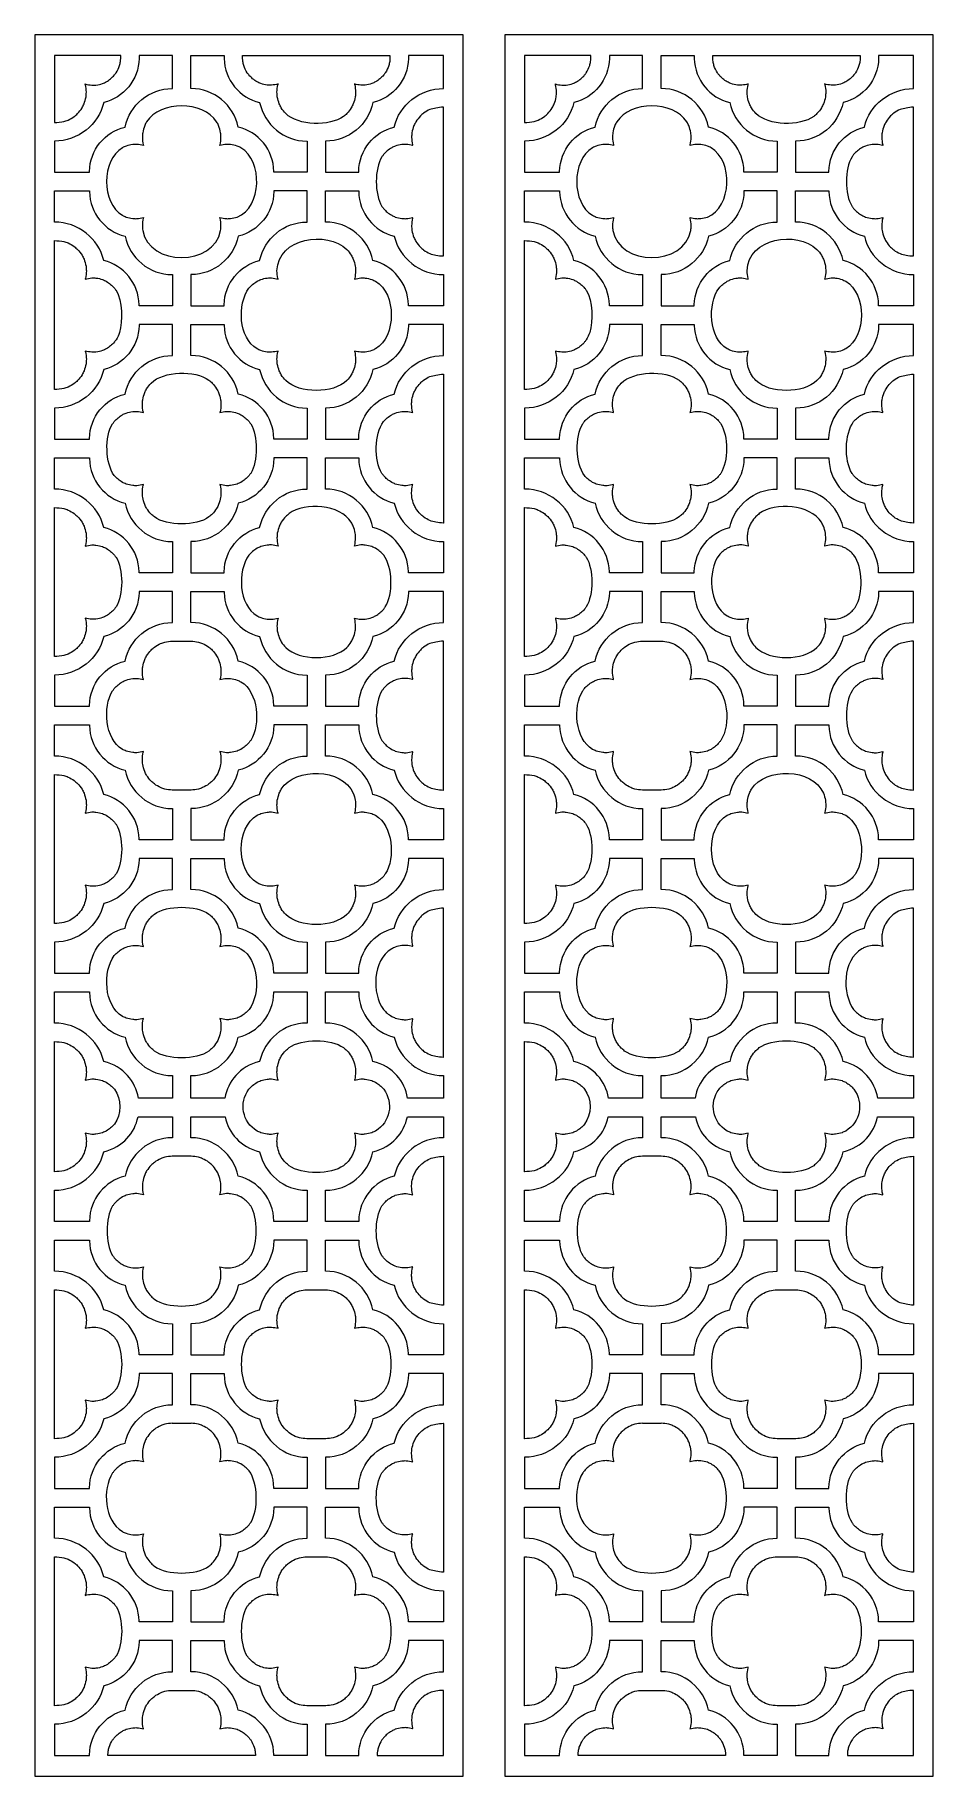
# Model space of a CAD drawing. Header units: centimetres. Extents: x 10.2 to 20, y -9.5 to 9.5.
import ezdxf

# ---------------------------------------------------------------- set-up
doc = ezdxf.new("R2010")
doc.units = ezdxf.units.CM
doc.header["$MEASUREMENT"] = 0
doc.layers.add('layer 1', color=7, linetype='Continuous')

msp = doc.modelspace()

# ---------------------------------------------------------------- linework, layer by layer
at = {"layer": 'layer 1', "color": 7, "lineweight": 9}
for points, knots in [([(10.16395, 9.5), (11.72133, 9.5), (13.2787, 9.5), (14.83609, 9.5), (14.83609, 9.5), (14.83609, 3.16667), (14.83609, -3.16667), (14.83609, -9.5), (14.83609, -9.5), (13.2787, -9.5), (11.72133, -9.5), (10.16395, -9.5), (10.16395, -9.5), (10.16395, -3.16667), (10.16395, 3.16667), (10.16395, 9.5)], [0, 0, 0, 0, 0.2, 0.2, 0.2, 0.2, 0.4, 0.4, 0.4, 0.4, 0.6, 0.6, 0.6, 0.6, 1, 1, 1, 1]), ([(10.37779, 9.27418), (10.37779, 9.27418), (10.37779, 9.27418), (10.37779, 9.27418), (10.37779, 9.27418), (10.61895, 9.27418), (10.86013, 9.27418), (11.10132, 9.27418), (11.10132, 9.27418), (11.10126, 9.26861), (11.10115, 9.24272), (11.10105, 9.24014), (11.10105, 9.24014), (11.10058, 9.22984), (11.09967, 9.21946), (11.09834, 9.20871), (11.09834, 9.20871), (11.09565, 9.19371), (11.09243, 9.17954), (11.08829, 9.16488), (11.08829, 9.16488), (11.07855, 9.13586), (11.06673, 9.11114), (11.05037, 9.08536), (11.05037, 9.08536), (11.04454, 9.0775), (11.03872, 9.06964), (11.03289, 9.06178), (11.03289, 9.06178), (11.00627, 9.03073), (10.97875, 9.00773), (10.94351, 8.98722), (10.94351, 8.98722), (10.93036, 8.98037), (10.91742, 8.97446), (10.90364, 8.96894), (10.90364, 8.96894), (10.87939, 8.96063), (10.85677, 8.95537), (10.83135, 8.95209), (10.83135, 8.95209), (10.81571, 8.95089), (10.80071, 8.95052), (10.78501, 8.95092), (10.78501, 8.95092), (10.76, 8.95284), (10.73759, 8.95677), (10.71359, 8.96354), (10.71359, 8.96354), (10.71437, 8.96092), (10.71515, 8.95828), (10.71589, 8.95561), (10.71589, 8.95561), (10.72228, 8.92774), (10.72544, 8.90206), (10.72614, 8.87345), (10.72614, 8.87345), (10.72573, 8.8564), (10.72452, 8.8402), (10.72239, 8.82328), (10.72239, 8.82328), (10.71752, 8.79586), (10.7107, 8.77153), (10.70054, 8.74562), (10.70054, 8.74562), (10.69394, 8.73086), (10.68692, 8.71706), (10.67893, 8.70302), (10.67893, 8.70302), (10.6643, 8.67997), (10.64896, 8.66028), (10.63028, 8.64047), (10.63028, 8.64047), (10.61868, 8.6293), (10.6071, 8.61915), (10.59452, 8.60915), (10.59452, 8.60915), (10.57241, 8.59325), (10.55096, 8.58075), (10.52624, 8.56942), (10.52624, 8.56942), (10.51121, 8.56341), (10.49658, 8.5584), (10.48104, 8.55392), (10.48104, 8.55392), (10.45347, 8.54745), (10.40829, 8.54428), (10.38001, 8.54355), (10.38001, 8.54355), (10.37976, 8.54355), (10.3789, 8.54356), (10.37779, 8.54356), (10.37779, 8.54356), (10.37779, 8.7871), (10.37779, 9.03064), (10.37779, 9.27418)], [0, 0, 0, 0, 0.04, 0.04, 0.04, 0.04, 0.08, 0.08, 0.08, 0.08, 0.12, 0.12, 0.12, 0.12, 0.16, 0.16, 0.16, 0.16, 0.2, 0.2, 0.2, 0.2, 0.24, 0.24, 0.24, 0.24, 0.28, 0.28, 0.28, 0.28, 0.32, 0.32, 0.32, 0.32, 0.36, 0.36, 0.36, 0.36, 0.4, 0.4, 0.4, 0.4, 0.44, 0.44, 0.44, 0.44, 0.48, 0.48, 0.48, 0.48, 0.52, 0.52, 0.52, 0.52, 0.56, 0.56, 0.56, 0.56, 0.6, 0.6, 0.6, 0.6, 0.64, 0.64, 0.64, 0.64, 0.68, 0.68, 0.68, 0.68, 0.72, 0.72, 0.72, 0.72, 0.76, 0.76, 0.76, 0.76, 0.8, 0.8, 0.8, 0.8, 0.84, 0.84, 0.84, 0.84, 0.88, 0.88, 0.88, 0.88, 0.92, 0.92, 0.92, 0.92, 1, 1, 1, 1]), ([(11.30271, 9.27418), (11.30271, 9.27418), (11.30271, 9.27418), (11.30271, 9.27418), (11.30271, 9.27418), (11.4237, 9.27418), (11.54469, 9.27418), (11.66565, 9.27418), (11.66565, 9.27418), (11.66565, 9.15425), (11.66565, 9.03431), (11.66565, 8.91437), (11.66565, 8.91437), (11.66441, 8.91438), (11.66359, 8.91438), (11.66342, 8.91438), (11.66342, 8.91438), (11.41123, 8.91438), (11.19944, 8.73379), (11.14804, 8.49401), (11.14804, 8.49401), (10.92915, 8.44201), (10.76466, 8.2446), (10.76053, 8.00883), (10.76053, 8.00883), (10.76051, 8.00769), (10.7605, 8.0043), (10.76047, 8.00057), (10.76047, 8.00057), (10.63292, 8.00057), (10.50535, 8.00057), (10.37779, 8.00057), (10.37779, 8.00057), (10.37779, 8.11385), (10.37779, 8.22715), (10.37779, 8.34043), (10.37779, 8.34043), (10.3789, 8.34043), (10.37976, 8.34043), (10.38001, 8.34043), (10.38001, 8.34043), (10.6322, 8.34043), (10.86378, 8.52101), (10.91516, 8.76078), (10.91516, 8.76078), (11.13314, 8.81256), (11.29717, 9.00855), (11.3026, 9.24299), (11.3026, 9.24299), (11.30265, 9.24487), (11.30269, 9.26952), (11.30271, 9.27418)], [0, 0, 0, 0, 0.07142857, 0.07142857, 0.07142857, 0.07142857, 0.14285714, 0.14285714, 0.14285714, 0.14285714, 0.21428571, 0.21428571, 0.21428571, 0.21428571, 0.28571429, 0.28571429, 0.28571429, 0.28571429, 0.35714286, 0.35714286, 0.35714286, 0.35714286, 0.42857143, 0.42857143, 0.42857143, 0.42857143, 0.5, 0.5, 0.5, 0.5, 0.57142857, 0.57142857, 0.57142857, 0.57142857, 0.64285714, 0.64285714, 0.64285714, 0.64285714, 0.71428571, 0.71428571, 0.71428571, 0.71428571, 0.78571429, 0.78571429, 0.78571429, 0.78571429, 0.85714286, 0.85714286, 0.85714286, 0.85714286, 1, 1, 1, 1]), ([(12.22949, 9.27418), (12.22949, 9.27418), (12.22949, 9.27418), (12.22949, 9.27418), (12.22949, 9.27418), (12.1089, 9.27418), (11.9883, 9.27418), (11.8677, 9.27418), (11.8677, 9.27418), (11.8677, 9.15425), (11.8677, 9.03431), (11.8677, 8.91438), (11.8677, 8.91438), (11.8683, 8.91438), (11.86867, 8.91438), (11.86877, 8.91438), (11.86877, 8.91438), (12.12099, 8.91438), (12.33278, 8.73379), (12.38416, 8.49401), (12.38416, 8.49401), (12.60304, 8.44201), (12.76753, 8.2446), (12.77168, 8.00883), (12.77168, 8.00883), (12.77168, 8.00769), (12.7717, 8.0043), (12.77172, 8.00057), (12.77172, 8.00057), (12.89269, 8.00057), (13.01366, 8.00057), (13.13463, 8.00057), (13.13463, 8.00057), (13.13463, 8.11385), (13.13463, 8.22715), (13.13463, 8.34043), (13.13463, 8.34043), (13.13353, 8.34043), (13.13266, 8.34043), (13.13242, 8.34043), (13.13242, 8.34043), (12.88022, 8.34043), (12.66843, 8.52101), (12.61703, 8.76078), (12.61703, 8.76078), (12.39907, 8.81256), (12.23505, 9.00855), (12.22959, 9.24299), (12.22959, 9.24299), (12.22955, 9.24487), (12.22951, 9.26952), (12.22949, 9.27418)], [0, 0, 0, 0, 0.07142857, 0.07142857, 0.07142857, 0.07142857, 0.14285714, 0.14285714, 0.14285714, 0.14285714, 0.21428571, 0.21428571, 0.21428571, 0.21428571, 0.28571429, 0.28571429, 0.28571429, 0.28571429, 0.35714286, 0.35714286, 0.35714286, 0.35714286, 0.42857143, 0.42857143, 0.42857143, 0.42857143, 0.5, 0.5, 0.5, 0.5, 0.57142857, 0.57142857, 0.57142857, 0.57142857, 0.64285714, 0.64285714, 0.64285714, 0.64285714, 0.71428571, 0.71428571, 0.71428571, 0.71428571, 0.78571429, 0.78571429, 0.78571429, 0.78571429, 0.85714286, 0.85714286, 0.85714286, 0.85714286, 1, 1, 1, 1]), ([(13.53249, 8.60915), (13.53249, 8.60915), (13.53249, 8.60915), (13.53249, 8.60915), (13.53249, 8.60915), (13.54508, 8.61915), (13.55665, 8.6293), (13.56824, 8.64047), (13.56824, 8.64047), (13.58693, 8.66028), (13.60227, 8.67997), (13.61693, 8.70302), (13.61693, 8.70302), (13.62491, 8.71706), (13.6319, 8.73086), (13.63853, 8.74562), (13.63853, 8.74562), (13.64866, 8.77153), (13.65549, 8.79586), (13.66036, 8.82328), (13.66036, 8.82328), (13.66249, 8.8402), (13.6637, 8.8564), (13.66413, 8.87345), (13.66413, 8.87345), (13.66341, 8.90206), (13.66025, 8.92774), (13.65387, 8.95561), (13.65387, 8.95561), (13.65311, 8.95828), (13.65235, 8.96092), (13.65155, 8.96354), (13.65155, 8.96354), (13.67559, 8.95677), (13.69797, 8.95284), (13.72295, 8.95092), (13.72295, 8.95092), (13.7387, 8.95052), (13.75365, 8.95089), (13.76935, 8.95209), (13.76935, 8.95209), (13.79474, 8.95537), (13.81738, 8.96063), (13.84162, 8.96894), (13.84162, 8.96894), (13.8554, 8.97446), (13.86831, 8.98037), (13.8815, 8.98722), (13.8815, 8.98722), (13.91673, 9.00773), (13.94424, 9.03073), (13.97088, 9.06178), (13.97088, 9.06178), (13.97671, 9.06964), (13.98251, 9.0775), (13.98833, 9.08536), (13.98833, 9.08536), (14.00472, 9.11114), (14.01652, 9.13586), (14.02626, 9.16488), (14.02626, 9.16488), (14.0304, 9.17954), (14.03364, 9.19371), (14.03631, 9.20871), (14.03631, 9.20871), (14.03766, 9.21946), (14.03856, 9.22984), (14.03902, 9.24014), (14.03902, 9.24014), (14.03914, 9.24272), (14.03922, 9.26861), (14.0393, 9.27418), (14.0393, 9.27418), (14.0393, 9.27418), (12.43088, 9.27418), (12.43088, 9.27418), (12.43088, 9.27418), (12.43096, 9.26861), (12.43104, 9.24272), (12.43114, 9.24014), (12.43114, 9.24014), (12.43162, 9.22984), (12.43252, 9.21946), (12.43388, 9.20871), (12.43388, 9.20871), (12.43654, 9.19371), (12.43978, 9.17954), (12.4439, 9.16488), (12.4439, 9.16488), (12.45365, 9.13586), (12.46546, 9.11114), (12.48185, 9.08536), (12.48185, 9.08536), (12.48765, 9.0775), (12.49348, 9.06964), (12.4993, 9.06178), (12.4993, 9.06178), (12.52592, 9.03073), (12.55345, 9.00773), (12.58871, 8.98722), (12.58871, 8.98722), (12.60185, 8.98037), (12.61478, 8.97446), (12.62856, 8.96894), (12.62856, 8.96894), (12.6528, 8.96063), (12.67545, 8.95537), (12.70084, 8.95209), (12.70084, 8.95209), (12.71651, 8.95089), (12.73148, 8.95052), (12.74721, 8.95092), (12.74721, 8.95092), (12.7722, 8.95284), (12.79461, 8.95677), (12.81861, 8.96354), (12.81861, 8.96354), (12.81783, 8.96092), (12.81707, 8.95828), (12.81631, 8.95561), (12.81631, 8.95561), (12.80991, 8.92774), (12.80676, 8.90206), (12.80605, 8.87345), (12.80605, 8.87345), (12.80646, 8.8564), (12.80767, 8.8402), (12.80983, 8.82328), (12.80983, 8.82328), (12.81469, 8.79586), (12.82152, 8.77153), (12.83165, 8.74562), (12.83165, 8.74562), (12.83826, 8.73086), (12.84527, 8.71706), (12.85327, 8.70302), (12.85327, 8.70302), (12.86792, 8.67997), (12.88323, 8.66028), (12.90192, 8.64047), (12.90192, 8.64047), (13.03958, 8.50777), (13.37979, 8.49925), (13.53249, 8.60915)], [0, 0, 0, 0, 0.02702703, 0.02702703, 0.02702703, 0.02702703, 0.05405405, 0.05405405, 0.05405405, 0.05405405, 0.08108108, 0.08108108, 0.08108108, 0.08108108, 0.10810811, 0.10810811, 0.10810811, 0.10810811, 0.13513514, 0.13513514, 0.13513514, 0.13513514, 0.16216216, 0.16216216, 0.16216216, 0.16216216, 0.18918919, 0.18918919, 0.18918919, 0.18918919, 0.21621622, 0.21621622, 0.21621622, 0.21621622, 0.24324324, 0.24324324, 0.24324324, 0.24324324, 0.27027027, 0.27027027, 0.27027027, 0.27027027, 0.2972973, 0.2972973, 0.2972973, 0.2972973, 0.32432432, 0.32432432, 0.32432432, 0.32432432, 0.35135135, 0.35135135, 0.35135135, 0.35135135, 0.37837838, 0.37837838, 0.37837838, 0.37837838, 0.40540541, 0.40540541, 0.40540541, 0.40540541, 0.43243243, 0.43243243, 0.43243243, 0.43243243, 0.45945946, 0.45945946, 0.45945946, 0.45945946, 0.48648649, 0.48648649, 0.48648649, 0.48648649, 0.51351351, 0.51351351, 0.51351351, 0.51351351, 0.54054054, 0.54054054, 0.54054054, 0.54054054, 0.56756757, 0.56756757, 0.56756757, 0.56756757, 0.59459459, 0.59459459, 0.59459459, 0.59459459, 0.62162162, 0.62162162, 0.62162162, 0.62162162, 0.64864865, 0.64864865, 0.64864865, 0.64864865, 0.67567568, 0.67567568, 0.67567568, 0.67567568, 0.7027027, 0.7027027, 0.7027027, 0.7027027, 0.72972973, 0.72972973, 0.72972973, 0.72972973, 0.75675676, 0.75675676, 0.75675676, 0.75675676, 0.78378378, 0.78378378, 0.78378378, 0.78378378, 0.81081081, 0.81081081, 0.81081081, 0.81081081, 0.83783784, 0.83783784, 0.83783784, 0.83783784, 0.86486486, 0.86486486, 0.86486486, 0.86486486, 0.89189189, 0.89189189, 0.89189189, 0.89189189, 0.91891892, 0.91891892, 0.91891892, 0.91891892, 0.94594595, 0.94594595, 0.94594595, 0.94594595, 1, 1, 1, 1]), ([(14.24067, 9.27418), (14.24067, 9.27418), (14.24067, 9.27418), (14.24067, 9.27418), (14.24067, 9.27418), (14.36788, 9.27418), (14.49506, 9.27418), (14.62225, 9.27418), (14.62225, 9.27418), (14.62225, 9.15425), (14.62225, 9.03431), (14.62225, 8.91438), (14.62225, 8.91438), (14.62166, 8.91438), (14.62129, 8.91438), (14.62129, 8.91438), (14.62129, 8.91438), (14.36897, 8.91438), (14.1374, 8.73379), (14.08603, 8.49401), (14.08603, 8.49401), (13.86714, 8.44201), (13.70267, 8.2446), (13.6985, 8.00883), (13.6985, 8.00883), (13.6985, 8.00769), (13.69846, 8.0043), (13.69846, 8.00057), (13.69846, 8.00057), (13.57749, 8.00057), (13.45652, 8.00057), (13.33553, 8.00057), (13.33553, 8.00057), (13.33553, 8.11385), (13.33553, 8.22715), (13.33553, 8.34043), (13.33553, 8.34043), (13.33666, 8.34043), (13.33752, 8.34043), (13.33775, 8.34043), (13.33775, 8.34043), (13.58996, 8.34043), (13.80175, 8.52101), (13.85315, 8.76078), (13.85315, 8.76078), (14.07111, 8.81256), (14.23514, 9.00855), (14.24059, 9.24299), (14.24059, 9.24299), (14.24063, 9.24487), (14.24067, 9.26952), (14.24067, 9.27418)], [0, 0, 0, 0, 0.07142857, 0.07142857, 0.07142857, 0.07142857, 0.14285714, 0.14285714, 0.14285714, 0.14285714, 0.21428571, 0.21428571, 0.21428571, 0.21428571, 0.28571429, 0.28571429, 0.28571429, 0.28571429, 0.35714286, 0.35714286, 0.35714286, 0.35714286, 0.42857143, 0.42857143, 0.42857143, 0.42857143, 0.5, 0.5, 0.5, 0.5, 0.57142857, 0.57142857, 0.57142857, 0.57142857, 0.64285714, 0.64285714, 0.64285714, 0.64285714, 0.71428571, 0.71428571, 0.71428571, 0.71428571, 0.78571429, 0.78571429, 0.78571429, 0.78571429, 0.85714286, 0.85714286, 0.85714286, 0.85714286, 1, 1, 1, 1]), ([(12.14792, 8.55178), (12.14792, 8.55178), (12.14792, 8.55178), (12.14792, 8.55178), (12.14792, 8.55178), (12.15592, 8.53773), (12.16293, 8.52394), (12.16953, 8.50918), (12.16953, 8.50918), (12.17969, 8.48327), (12.18652, 8.45894), (12.19138, 8.43152), (12.19138, 8.43152), (12.19351, 8.4146), (12.19472, 8.3984), (12.19513, 8.38134), (12.19513, 8.38134), (12.19444, 8.35274), (12.19128, 8.32706), (12.18488, 8.29919), (12.18488, 8.29919), (12.18414, 8.29653), (12.18336, 8.29388), (12.18258, 8.29125), (12.18258, 8.29125), (12.20658, 8.29803), (12.229, 8.30195), (12.25398, 8.30388), (12.25398, 8.30388), (12.26971, 8.30428), (12.28468, 8.30391), (12.30035, 8.3027), (12.30035, 8.3027), (12.32576, 8.29942), (12.34839, 8.29417), (12.37263, 8.28584), (12.37263, 8.28584), (12.38641, 8.28034), (12.39933, 8.27442), (12.4125, 8.26759), (12.4125, 8.26759), (12.65498, 8.12639), (12.64249, 7.6201), (12.37263, 7.51222), (12.37263, 7.51222), (12.34839, 7.5039), (12.32576, 7.49865), (12.30035, 7.49537), (12.30035, 7.49537), (12.28468, 7.49416), (12.26971, 7.49379), (12.25398, 7.49418), (12.25398, 7.49418), (12.229, 7.49611), (12.20658, 7.50005), (12.18258, 7.50682), (12.18258, 7.50682), (12.18336, 7.5042), (12.18414, 7.50155), (12.18488, 7.49889), (12.18488, 7.49889), (12.19128, 7.47101), (12.19444, 7.44533), (12.19513, 7.41672), (12.19513, 7.41672), (12.19472, 7.39967), (12.19351, 7.38347), (12.19138, 7.36655), (12.19138, 7.36655), (12.12113, 6.97082), (11.41108, 6.97082), (11.34084, 7.36655), (11.34084, 7.36655), (11.33868, 7.38347), (11.33747, 7.39967), (11.33706, 7.41672), (11.33706, 7.41672), (11.33778, 7.44533), (11.34094, 7.47101), (11.34731, 7.49889), (11.34731, 7.49889), (11.34808, 7.50155), (11.34883, 7.5042), (11.34964, 7.50682), (11.34964, 7.50682), (11.32561, 7.50005), (11.3032, 7.49611), (11.27822, 7.49418), (11.27822, 7.49418), (11.26248, 7.49379), (11.24752, 7.49416), (11.23185, 7.49537), (11.23185, 7.49537), (11.20645, 7.49865), (11.18381, 7.5039), (11.15957, 7.51222), (11.15957, 7.51222), (11.14578, 7.51773), (11.13286, 7.52364), (11.11969, 7.53049), (11.11969, 7.53049), (10.88895, 7.66485), (10.88932, 8.13344), (11.11969, 8.26759), (11.11969, 8.26759), (11.13286, 8.27442), (11.14578, 8.28034), (11.15957, 8.28584), (11.15957, 8.28584), (11.18381, 8.29417), (11.20645, 8.29942), (11.23185, 8.3027), (11.23185, 8.3027), (11.24752, 8.30391), (11.26248, 8.30428), (11.27822, 8.30388), (11.27822, 8.30388), (11.3032, 8.30195), (11.32561, 8.29803), (11.34964, 8.29125), (11.34964, 8.29125), (11.34883, 8.29388), (11.34808, 8.29653), (11.34731, 8.29919), (11.34731, 8.29919), (11.34094, 8.32706), (11.33778, 8.35274), (11.33706, 8.38134), (11.33706, 8.38134), (11.33747, 8.3984), (11.33868, 8.4146), (11.34084, 8.43152), (11.34084, 8.43152), (11.3457, 8.45894), (11.35253, 8.48327), (11.36268, 8.50918), (11.36268, 8.50918), (11.36926, 8.52394), (11.37628, 8.53773), (11.38427, 8.55178), (11.38427, 8.55178), (11.5309, 8.78258), (12.0011, 8.78287), (12.14792, 8.55178)], [0, 0, 0, 0, 0.02702703, 0.02702703, 0.02702703, 0.02702703, 0.05405405, 0.05405405, 0.05405405, 0.05405405, 0.08108108, 0.08108108, 0.08108108, 0.08108108, 0.10810811, 0.10810811, 0.10810811, 0.10810811, 0.13513514, 0.13513514, 0.13513514, 0.13513514, 0.16216216, 0.16216216, 0.16216216, 0.16216216, 0.18918919, 0.18918919, 0.18918919, 0.18918919, 0.21621622, 0.21621622, 0.21621622, 0.21621622, 0.24324324, 0.24324324, 0.24324324, 0.24324324, 0.27027027, 0.27027027, 0.27027027, 0.27027027, 0.2972973, 0.2972973, 0.2972973, 0.2972973, 0.32432432, 0.32432432, 0.32432432, 0.32432432, 0.35135135, 0.35135135, 0.35135135, 0.35135135, 0.37837838, 0.37837838, 0.37837838, 0.37837838, 0.40540541, 0.40540541, 0.40540541, 0.40540541, 0.43243243, 0.43243243, 0.43243243, 0.43243243, 0.45945946, 0.45945946, 0.45945946, 0.45945946, 0.48648649, 0.48648649, 0.48648649, 0.48648649, 0.51351351, 0.51351351, 0.51351351, 0.51351351, 0.54054054, 0.54054054, 0.54054054, 0.54054054, 0.56756757, 0.56756757, 0.56756757, 0.56756757, 0.59459459, 0.59459459, 0.59459459, 0.59459459, 0.62162162, 0.62162162, 0.62162162, 0.62162162, 0.64864865, 0.64864865, 0.64864865, 0.64864865, 0.67567568, 0.67567568, 0.67567568, 0.67567568, 0.7027027, 0.7027027, 0.7027027, 0.7027027, 0.72972973, 0.72972973, 0.72972973, 0.72972973, 0.75675676, 0.75675676, 0.75675676, 0.75675676, 0.78378378, 0.78378378, 0.78378378, 0.78378378, 0.81081081, 0.81081081, 0.81081081, 0.81081081, 0.83783784, 0.83783784, 0.83783784, 0.83783784, 0.86486486, 0.86486486, 0.86486486, 0.86486486, 0.89189189, 0.89189189, 0.89189189, 0.89189189, 0.91891892, 0.91891892, 0.91891892, 0.91891892, 0.94594595, 0.94594595, 0.94594595, 0.94594595, 1, 1, 1, 1]), ([(14.62225, 7.08683), (14.62225, 7.08683), (14.62225, 7.08683), (14.62225, 7.08683), (14.62225, 7.08683), (14.62166, 7.08683), (14.62126, 7.08682), (14.62126, 7.08682), (14.62126, 7.08682), (14.5929, 7.08755), (14.56748, 7.09073), (14.53992, 7.09719), (14.53992, 7.09719), (14.52437, 7.10167), (14.48998, 7.10668), (14.47494, 7.1127), (14.47494, 7.1127), (14.45023, 7.12401), (14.42877, 7.13652), (14.40666, 7.15244), (14.40666, 7.15244), (14.39409, 7.16242), (14.38248, 7.17258), (14.37091, 7.18375), (14.37091, 7.18375), (14.35221, 7.20355), (14.33691, 7.22325), (14.32228, 7.24629), (14.32228, 7.24629), (14.31426, 7.26034), (14.30723, 7.27413), (14.30063, 7.28889), (14.30063, 7.28889), (14.29049, 7.31481), (14.28366, 7.33913), (14.27881, 7.36655), (14.27881, 7.36655), (14.27665, 7.38347), (14.27546, 7.39967), (14.27503, 7.41672), (14.27503, 7.41672), (14.27573, 7.44533), (14.27891, 7.47101), (14.2853, 7.49889), (14.2853, 7.49889), (14.28605, 7.50155), (14.28683, 7.5042), (14.2876, 7.50682), (14.2876, 7.50682), (14.26362, 7.50005), (14.24117, 7.49611), (14.21619, 7.49418), (14.21619, 7.49418), (14.20048, 7.49379), (14.1855, 7.49416), (14.16981, 7.49537), (14.16981, 7.49537), (14.14442, 7.49865), (14.12179, 7.5039), (14.09755, 7.51222), (14.09755, 7.51222), (14.08377, 7.51773), (14.07085, 7.52364), (14.05766, 7.53049), (14.05766, 7.53049), (14.02244, 7.551), (13.99492, 7.574), (13.96829, 7.60506), (13.96829, 7.60506), (13.96247, 7.61292), (13.95664, 7.62078), (13.95082, 7.62863), (13.95082, 7.62863), (13.86925, 7.75703), (13.86927, 8.04105), (13.95082, 8.16944), (13.95082, 8.16944), (13.95664, 8.17729), (13.96247, 8.18516), (13.96829, 8.19302), (13.96829, 8.19302), (13.99492, 8.22407), (14.02244, 8.24706), (14.05766, 8.26759), (14.05766, 8.26759), (14.07085, 8.27442), (14.08377, 8.28034), (14.09755, 8.28584), (14.09755, 8.28584), (14.12179, 8.29417), (14.14442, 8.29942), (14.16981, 8.3027), (14.16981, 8.3027), (14.1855, 8.30391), (14.20048, 8.30428), (14.21619, 8.30388), (14.21619, 8.30388), (14.24117, 8.30195), (14.26362, 8.29803), (14.2876, 8.29125), (14.2876, 8.29125), (14.28683, 8.29388), (14.28605, 8.29653), (14.2853, 8.29919), (14.2853, 8.29919), (14.27891, 8.32706), (14.27573, 8.35274), (14.27503, 8.38134), (14.27503, 8.38134), (14.27546, 8.3984), (14.27665, 8.4146), (14.27881, 8.43152), (14.27881, 8.43152), (14.28366, 8.45894), (14.29049, 8.48327), (14.30063, 8.50918), (14.30063, 8.50918), (14.30723, 8.52394), (14.31426, 8.53773), (14.32228, 8.55178), (14.32228, 8.55178), (14.33691, 8.57482), (14.35221, 8.59451), (14.37091, 8.61433), (14.37091, 8.61433), (14.38248, 8.6255), (14.39409, 8.63564), (14.40666, 8.64564), (14.40666, 8.64564), (14.42877, 8.66156), (14.45023, 8.67405), (14.47494, 8.68538), (14.47494, 8.68538), (14.48998, 8.69139), (14.52437, 8.69639), (14.53992, 8.70087), (14.53992, 8.70087), (14.56748, 8.70733), (14.5929, 8.71053), (14.62118, 8.71125), (14.62118, 8.71125), (14.62118, 8.71125), (14.62166, 8.71124), (14.62225, 8.71124), (14.62225, 8.71124), (14.62225, 8.71124), (14.62225, 7.08683), (14.62225, 7.08683)], [0, 0, 0, 0, 0.02631579, 0.02631579, 0.02631579, 0.02631579, 0.05263158, 0.05263158, 0.05263158, 0.05263158, 0.07894737, 0.07894737, 0.07894737, 0.07894737, 0.10526316, 0.10526316, 0.10526316, 0.10526316, 0.13157895, 0.13157895, 0.13157895, 0.13157895, 0.15789474, 0.15789474, 0.15789474, 0.15789474, 0.18421053, 0.18421053, 0.18421053, 0.18421053, 0.21052632, 0.21052632, 0.21052632, 0.21052632, 0.23684211, 0.23684211, 0.23684211, 0.23684211, 0.26315789, 0.26315789, 0.26315789, 0.26315789, 0.28947368, 0.28947368, 0.28947368, 0.28947368, 0.31578947, 0.31578947, 0.31578947, 0.31578947, 0.34210526, 0.34210526, 0.34210526, 0.34210526, 0.36842105, 0.36842105, 0.36842105, 0.36842105, 0.39473684, 0.39473684, 0.39473684, 0.39473684, 0.42105263, 0.42105263, 0.42105263, 0.42105263, 0.44736842, 0.44736842, 0.44736842, 0.44736842, 0.47368421, 0.47368421, 0.47368421, 0.47368421, 0.5, 0.5, 0.5, 0.5, 0.52631579, 0.52631579, 0.52631579, 0.52631579, 0.55263158, 0.55263158, 0.55263158, 0.55263158, 0.57894737, 0.57894737, 0.57894737, 0.57894737, 0.60526316, 0.60526316, 0.60526316, 0.60526316, 0.63157895, 0.63157895, 0.63157895, 0.63157895, 0.65789474, 0.65789474, 0.65789474, 0.65789474, 0.68421053, 0.68421053, 0.68421053, 0.68421053, 0.71052632, 0.71052632, 0.71052632, 0.71052632, 0.73684211, 0.73684211, 0.73684211, 0.73684211, 0.76315789, 0.76315789, 0.76315789, 0.76315789, 0.78947368, 0.78947368, 0.78947368, 0.78947368, 0.81578947, 0.81578947, 0.81578947, 0.81578947, 0.84210526, 0.84210526, 0.84210526, 0.84210526, 0.86842105, 0.86842105, 0.86842105, 0.86842105, 0.89473684, 0.89473684, 0.89473684, 0.89473684, 0.92105263, 0.92105263, 0.92105263, 0.92105263, 0.94736842, 0.94736842, 0.94736842, 0.94736842, 1, 1, 1, 1]), ([(11.30271, 6.54388), (11.30271, 6.54388), (11.30271, 6.54388), (11.30271, 6.54388), (11.30271, 6.54388), (11.4237, 6.54388), (11.54469, 6.54388), (11.66565, 6.54388), (11.66565, 6.54388), (11.66565, 6.65716), (11.66565, 6.77043), (11.66565, 6.8837), (11.66565, 6.8837), (11.66441, 6.8837), (11.66359, 6.8837), (11.66342, 6.8837), (11.66342, 6.8837), (11.41123, 6.8837), (11.19944, 7.06428), (11.14804, 7.30407), (11.14804, 7.30407), (10.92915, 7.35605), (10.76466, 7.55348), (10.76053, 7.78924), (10.76053, 7.78924), (10.76051, 7.79039), (10.7605, 7.79376), (10.76047, 7.7975), (10.76047, 7.7975), (10.63292, 7.7975), (10.50535, 7.7975), (10.37779, 7.7975), (10.37779, 7.7975), (10.37779, 7.68421), (10.37779, 7.57093), (10.37779, 7.45764), (10.37779, 7.45764), (10.3789, 7.45765), (10.37976, 7.45765), (10.38001, 7.45765), (10.38001, 7.45765), (10.6322, 7.45765), (10.86378, 7.27707), (10.91516, 7.03728), (10.91516, 7.03728), (11.13314, 6.98551), (11.29717, 6.78952), (11.3026, 6.55508), (11.3026, 6.55508), (11.30265, 6.5532), (11.30269, 6.54854), (11.30271, 6.54388)], [0, 0, 0, 0, 0.07142857, 0.07142857, 0.07142857, 0.07142857, 0.14285714, 0.14285714, 0.14285714, 0.14285714, 0.21428571, 0.21428571, 0.21428571, 0.21428571, 0.28571429, 0.28571429, 0.28571429, 0.28571429, 0.35714286, 0.35714286, 0.35714286, 0.35714286, 0.42857143, 0.42857143, 0.42857143, 0.42857143, 0.5, 0.5, 0.5, 0.5, 0.57142857, 0.57142857, 0.57142857, 0.57142857, 0.64285714, 0.64285714, 0.64285714, 0.64285714, 0.71428571, 0.71428571, 0.71428571, 0.71428571, 0.78571429, 0.78571429, 0.78571429, 0.78571429, 0.85714286, 0.85714286, 0.85714286, 0.85714286, 1, 1, 1, 1]), ([(12.22949, 6.54388), (12.22949, 6.54388), (12.22949, 6.54388), (12.22949, 6.54388), (12.22949, 6.54388), (12.1089, 6.54388), (11.9883, 6.54388), (11.8677, 6.54388), (11.8677, 6.54388), (11.8677, 6.65716), (11.8677, 6.77043), (11.8677, 6.8837), (11.8677, 6.8837), (11.8683, 6.8837), (11.86867, 6.8837), (11.86877, 6.8837), (11.86877, 6.8837), (12.12099, 6.8837), (12.33278, 7.06428), (12.38416, 7.30407), (12.38416, 7.30407), (12.60304, 7.35605), (12.76753, 7.55348), (12.77168, 7.78924), (12.77168, 7.78924), (12.77168, 7.79039), (12.7717, 7.79376), (12.77172, 7.7975), (12.77172, 7.7975), (12.89269, 7.7975), (13.01366, 7.7975), (13.13463, 7.7975), (13.13463, 7.7975), (13.13463, 7.68421), (13.13463, 7.57093), (13.13463, 7.45764), (13.13463, 7.45764), (13.13353, 7.45765), (13.13266, 7.45765), (13.13242, 7.45765), (13.13242, 7.45765), (12.88022, 7.45765), (12.66843, 7.27707), (12.61703, 7.03728), (12.61703, 7.03728), (12.39907, 6.98551), (12.23505, 6.78952), (12.22959, 6.55508), (12.22959, 6.55508), (12.22955, 6.5532), (12.22951, 6.54854), (12.22949, 6.54388)], [0, 0, 0, 0, 0.07142857, 0.07142857, 0.07142857, 0.07142857, 0.14285714, 0.14285714, 0.14285714, 0.14285714, 0.21428571, 0.21428571, 0.21428571, 0.21428571, 0.28571429, 0.28571429, 0.28571429, 0.28571429, 0.35714286, 0.35714286, 0.35714286, 0.35714286, 0.42857143, 0.42857143, 0.42857143, 0.42857143, 0.5, 0.5, 0.5, 0.5, 0.57142857, 0.57142857, 0.57142857, 0.57142857, 0.64285714, 0.64285714, 0.64285714, 0.64285714, 0.71428571, 0.71428571, 0.71428571, 0.71428571, 0.78571429, 0.78571429, 0.78571429, 0.78571429, 0.85714286, 0.85714286, 0.85714286, 0.85714286, 1, 1, 1, 1]), ([(14.24067, 6.54388), (14.24067, 6.54388), (14.24067, 6.54388), (14.24067, 6.54388), (14.24067, 6.54388), (14.36788, 6.54388), (14.49506, 6.54388), (14.62225, 6.54388), (14.62225, 6.54388), (14.62225, 6.65716), (14.62225, 6.77043), (14.62225, 6.8837), (14.62225, 6.8837), (14.62166, 6.8837), (14.62129, 6.8837), (14.62129, 6.8837), (14.62129, 6.8837), (14.36897, 6.8837), (14.1374, 7.06428), (14.08603, 7.30407), (14.08603, 7.30407), (13.86714, 7.35605), (13.70267, 7.55348), (13.6985, 7.78924), (13.6985, 7.78924), (13.6985, 7.79039), (13.69846, 7.79376), (13.69846, 7.7975), (13.69846, 7.7975), (13.57749, 7.7975), (13.45652, 7.7975), (13.33553, 7.7975), (13.33553, 7.7975), (13.33553, 7.68421), (13.33553, 7.57093), (13.33553, 7.45764), (13.33553, 7.45764), (13.33666, 7.45765), (13.33752, 7.45765), (13.33775, 7.45765), (13.33775, 7.45765), (13.58996, 7.45765), (13.80175, 7.27707), (13.85315, 7.03728), (13.85315, 7.03728), (14.07111, 6.98551), (14.23514, 6.78952), (14.24059, 6.55508), (14.24059, 6.55508), (14.24063, 6.5532), (14.24067, 6.54854), (14.24067, 6.54388)], [0, 0, 0, 0, 0.07142857, 0.07142857, 0.07142857, 0.07142857, 0.14285714, 0.14285714, 0.14285714, 0.14285714, 0.21428571, 0.21428571, 0.21428571, 0.21428571, 0.28571429, 0.28571429, 0.28571429, 0.28571429, 0.35714286, 0.35714286, 0.35714286, 0.35714286, 0.42857143, 0.42857143, 0.42857143, 0.42857143, 0.5, 0.5, 0.5, 0.5, 0.57142857, 0.57142857, 0.57142857, 0.57142857, 0.64285714, 0.64285714, 0.64285714, 0.64285714, 0.71428571, 0.71428571, 0.71428571, 0.71428571, 0.78571429, 0.78571429, 0.78571429, 0.78571429, 0.85714286, 0.85714286, 0.85714286, 0.85714286, 1, 1, 1, 1]), ([(11.05037, 6.71271), (11.05037, 6.71271), (11.05037, 6.71271), (11.05037, 6.71271), (11.05037, 6.71271), (11.04454, 6.72057), (11.03872, 6.72843), (11.03289, 6.73629), (11.03289, 6.73629), (11.00627, 6.76734), (10.97875, 6.79033), (10.94351, 6.81085), (10.94351, 6.81085), (10.93036, 6.81769), (10.91742, 6.82361), (10.90364, 6.82912), (10.90364, 6.82912), (10.87939, 6.83745), (10.85677, 6.8427), (10.83135, 6.84598), (10.83135, 6.84598), (10.81571, 6.84719), (10.80071, 6.84756), (10.78501, 6.84716), (10.78501, 6.84716), (10.76, 6.84522), (10.73759, 6.8413), (10.71359, 6.83453), (10.71359, 6.83453), (10.71437, 6.83715), (10.71515, 6.83979), (10.71589, 6.84246), (10.71589, 6.84246), (10.72228, 6.87034), (10.72544, 6.89601), (10.72614, 6.92461), (10.72614, 6.92461), (10.72573, 6.94167), (10.72452, 6.95788), (10.72239, 6.9748), (10.72239, 6.9748), (10.71752, 7.00222), (10.7107, 7.02654), (10.70054, 7.05246), (10.70054, 7.05246), (10.69394, 7.06721), (10.68692, 7.08101), (10.67893, 7.09506), (10.67893, 7.09506), (10.6643, 7.1181), (10.64896, 7.13778), (10.63028, 7.1576), (10.63028, 7.1576), (10.61868, 7.16877), (10.6071, 7.17892), (10.59452, 7.18891), (10.59452, 7.18891), (10.57241, 7.20483), (10.55096, 7.21733), (10.52624, 7.22865), (10.52624, 7.22865), (10.51121, 7.23466), (10.49658, 7.23967), (10.48104, 7.24415), (10.48104, 7.24415), (10.45347, 7.25061), (10.40829, 7.25379), (10.38001, 7.25453), (10.38001, 7.25453), (10.37976, 7.25453), (10.3789, 7.25451), (10.37779, 7.2545), (10.37779, 7.2545), (10.37779, 7.2545), (10.37779, 5.6302), (10.37779, 5.6302), (10.37779, 5.6302), (10.3789, 5.63019), (10.37976, 5.63019), (10.38001, 5.63019), (10.38001, 5.63019), (10.40829, 5.63091), (10.45347, 5.6341), (10.48104, 5.64056), (10.48104, 5.64056), (10.49658, 5.64503), (10.51121, 5.65005), (10.52624, 5.65606), (10.52624, 5.65606), (10.55096, 5.66738), (10.57241, 5.67988), (10.59452, 5.69579), (10.59452, 5.69579), (10.6071, 5.70579), (10.61868, 5.71594), (10.63028, 5.72711), (10.63028, 5.72711), (10.64896, 5.74692), (10.6643, 5.76661), (10.67893, 5.78965), (10.67893, 5.78965), (10.68692, 5.8037), (10.69394, 5.8175), (10.70054, 5.83225), (10.70054, 5.83225), (10.7107, 5.85817), (10.71752, 5.8825), (10.72239, 5.90992), (10.72239, 5.90992), (10.72452, 5.92684), (10.72573, 5.94304), (10.72614, 5.96009), (10.72614, 5.96009), (10.72544, 5.98869), (10.72228, 6.01438), (10.71589, 6.04224), (10.71589, 6.04224), (10.71515, 6.04491), (10.71437, 6.04756), (10.71359, 6.05018), (10.71359, 6.05018), (10.73759, 6.04341), (10.76, 6.03949), (10.78501, 6.03755), (10.78501, 6.03755), (10.80071, 6.03715), (10.81571, 6.03752), (10.83135, 6.03873), (10.83135, 6.03873), (10.85677, 6.04201), (10.87939, 6.04726), (10.90364, 6.05559), (10.90364, 6.05559), (10.91742, 6.06109), (10.93036, 6.06701), (10.94351, 6.07386), (10.94351, 6.07386), (10.97875, 6.09436), (11.00627, 6.11737), (11.03289, 6.14842), (11.03289, 6.14842), (11.03872, 6.15628), (11.04454, 6.16414), (11.05037, 6.172), (11.05037, 6.172), (11.06673, 6.19779), (11.07855, 6.22249), (11.08829, 6.25152), (11.08829, 6.25152), (11.12363, 6.37683), (11.12314, 6.59812), (11.05037, 6.71271)], [0, 0, 0, 0, 0.02564103, 0.02564103, 0.02564103, 0.02564103, 0.05128205, 0.05128205, 0.05128205, 0.05128205, 0.07692308, 0.07692308, 0.07692308, 0.07692308, 0.1025641, 0.1025641, 0.1025641, 0.1025641, 0.12820513, 0.12820513, 0.12820513, 0.12820513, 0.15384615, 0.15384615, 0.15384615, 0.15384615, 0.17948718, 0.17948718, 0.17948718, 0.17948718, 0.20512821, 0.20512821, 0.20512821, 0.20512821, 0.23076923, 0.23076923, 0.23076923, 0.23076923, 0.25641026, 0.25641026, 0.25641026, 0.25641026, 0.28205128, 0.28205128, 0.28205128, 0.28205128, 0.30769231, 0.30769231, 0.30769231, 0.30769231, 0.33333333, 0.33333333, 0.33333333, 0.33333333, 0.35897436, 0.35897436, 0.35897436, 0.35897436, 0.38461538, 0.38461538, 0.38461538, 0.38461538, 0.41025641, 0.41025641, 0.41025641, 0.41025641, 0.43589744, 0.43589744, 0.43589744, 0.43589744, 0.46153846, 0.46153846, 0.46153846, 0.46153846, 0.48717949, 0.48717949, 0.48717949, 0.48717949, 0.51282051, 0.51282051, 0.51282051, 0.51282051, 0.53846154, 0.53846154, 0.53846154, 0.53846154, 0.56410256, 0.56410256, 0.56410256, 0.56410256, 0.58974359, 0.58974359, 0.58974359, 0.58974359, 0.61538462, 0.61538462, 0.61538462, 0.61538462, 0.64102564, 0.64102564, 0.64102564, 0.64102564, 0.66666667, 0.66666667, 0.66666667, 0.66666667, 0.69230769, 0.69230769, 0.69230769, 0.69230769, 0.71794872, 0.71794872, 0.71794872, 0.71794872, 0.74358974, 0.74358974, 0.74358974, 0.74358974, 0.76923077, 0.76923077, 0.76923077, 0.76923077, 0.79487179, 0.79487179, 0.79487179, 0.79487179, 0.82051282, 0.82051282, 0.82051282, 0.82051282, 0.84615385, 0.84615385, 0.84615385, 0.84615385, 0.87179487, 0.87179487, 0.87179487, 0.87179487, 0.8974359, 0.8974359, 0.8974359, 0.8974359, 0.92307692, 0.92307692, 0.92307692, 0.92307692, 0.94871795, 0.94871795, 0.94871795, 0.94871795, 1, 1, 1, 1]), ([(12.80605, 6.92461), (12.80605, 6.92461), (12.80605, 6.92461), (12.80605, 6.92461), (12.80605, 6.92461), (12.80676, 6.89601), (12.80991, 6.87034), (12.81631, 6.84246), (12.81631, 6.84246), (12.81707, 6.83979), (12.81783, 6.83715), (12.81861, 6.83453), (12.81861, 6.83453), (12.79461, 6.8413), (12.7722, 6.84522), (12.74721, 6.84716), (12.74721, 6.84716), (12.73148, 6.84756), (12.71651, 6.84719), (12.70084, 6.84598), (12.70084, 6.84598), (12.67545, 6.8427), (12.6528, 6.83745), (12.62856, 6.82912), (12.62856, 6.82912), (12.61478, 6.82361), (12.60185, 6.81769), (12.58871, 6.81085), (12.58871, 6.81085), (12.55345, 6.79033), (12.52592, 6.76734), (12.4993, 6.73629), (12.4993, 6.73629), (12.37111, 6.56319), (12.38797, 6.19073), (12.58871, 6.07386), (12.58871, 6.07386), (12.60185, 6.06701), (12.61478, 6.06109), (12.62856, 6.05559), (12.62856, 6.05559), (12.6528, 6.04726), (12.67545, 6.04201), (12.70084, 6.03873), (12.70084, 6.03873), (12.71651, 6.03752), (12.73148, 6.03715), (12.74721, 6.03755), (12.74721, 6.03755), (12.7722, 6.03949), (12.79461, 6.04341), (12.81861, 6.05018), (12.81861, 6.05018), (12.81783, 6.04756), (12.81707, 6.04491), (12.81631, 6.04224), (12.81631, 6.04224), (12.80991, 6.01438), (12.80676, 5.98869), (12.80605, 5.96009), (12.80605, 5.96009), (12.80646, 5.94304), (12.80767, 5.92684), (12.80983, 5.90992), (12.80983, 5.90992), (12.81469, 5.8825), (12.82152, 5.85817), (12.83165, 5.83225), (12.83165, 5.83225), (12.83826, 5.8175), (12.84527, 5.8037), (12.85327, 5.78965), (12.85327, 5.78965), (12.86792, 5.76661), (12.88323, 5.74692), (12.90192, 5.72711), (12.90192, 5.72711), (13.05093, 5.58348), (13.41923, 5.58348), (13.56824, 5.72711), (13.56824, 5.72711), (13.58693, 5.74692), (13.60227, 5.76661), (13.61693, 5.78965), (13.61693, 5.78965), (13.62491, 5.8037), (13.6319, 5.8175), (13.63853, 5.83225), (13.63853, 5.83225), (13.64866, 5.85817), (13.65549, 5.8825), (13.66036, 5.90992), (13.66036, 5.90992), (13.66249, 5.92684), (13.6637, 5.94304), (13.66413, 5.96009), (13.66413, 5.96009), (13.66341, 5.98869), (13.66025, 6.01438), (13.65387, 6.04224), (13.65387, 6.04224), (13.65311, 6.04491), (13.65235, 6.04756), (13.65155, 6.05018), (13.65155, 6.05018), (13.67559, 6.04341), (13.69797, 6.03949), (13.72295, 6.03755), (13.72295, 6.03755), (13.7387, 6.03715), (13.75365, 6.03752), (13.76935, 6.03873), (13.76935, 6.03873), (13.79474, 6.04201), (13.81738, 6.04726), (13.84162, 6.05559), (13.84162, 6.05559), (13.8554, 6.06109), (13.86831, 6.06701), (13.8815, 6.07386), (13.8815, 6.07386), (14.11092, 6.20745), (14.11091, 6.67726), (13.8815, 6.81085), (13.8815, 6.81085), (13.86831, 6.81769), (13.8554, 6.82361), (13.84162, 6.82912), (13.84162, 6.82912), (13.81738, 6.83745), (13.79474, 6.8427), (13.76935, 6.84598), (13.76935, 6.84598), (13.75365, 6.84719), (13.7387, 6.84756), (13.72295, 6.84716), (13.72295, 6.84716), (13.69797, 6.84522), (13.67559, 6.8413), (13.65155, 6.83453), (13.65155, 6.83453), (13.65235, 6.83715), (13.65311, 6.83979), (13.65387, 6.84246), (13.65387, 6.84246), (13.66025, 6.87034), (13.66341, 6.89601), (13.66413, 6.92461), (13.66413, 6.92461), (13.6637, 6.94167), (13.66249, 6.95788), (13.66036, 6.9748), (13.66036, 6.9748), (13.65549, 7.00222), (13.64866, 7.02654), (13.63853, 7.05246), (13.63853, 7.05246), (13.6319, 7.06721), (13.62491, 7.08101), (13.61693, 7.09506), (13.61693, 7.09506), (13.60227, 7.1181), (13.58693, 7.13778), (13.56824, 7.1576), (13.56824, 7.1576), (13.3522, 7.36587), (12.81525, 7.29006), (12.80605, 6.92461)], [0, 0, 0, 0, 0.02325581, 0.02325581, 0.02325581, 0.02325581, 0.04651163, 0.04651163, 0.04651163, 0.04651163, 0.06976744, 0.06976744, 0.06976744, 0.06976744, 0.09302326, 0.09302326, 0.09302326, 0.09302326, 0.11627907, 0.11627907, 0.11627907, 0.11627907, 0.13953488, 0.13953488, 0.13953488, 0.13953488, 0.1627907, 0.1627907, 0.1627907, 0.1627907, 0.18604651, 0.18604651, 0.18604651, 0.18604651, 0.20930233, 0.20930233, 0.20930233, 0.20930233, 0.23255814, 0.23255814, 0.23255814, 0.23255814, 0.25581395, 0.25581395, 0.25581395, 0.25581395, 0.27906977, 0.27906977, 0.27906977, 0.27906977, 0.30232558, 0.30232558, 0.30232558, 0.30232558, 0.3255814, 0.3255814, 0.3255814, 0.3255814, 0.34883721, 0.34883721, 0.34883721, 0.34883721, 0.37209302, 0.37209302, 0.37209302, 0.37209302, 0.39534884, 0.39534884, 0.39534884, 0.39534884, 0.41860465, 0.41860465, 0.41860465, 0.41860465, 0.44186047, 0.44186047, 0.44186047, 0.44186047, 0.46511628, 0.46511628, 0.46511628, 0.46511628, 0.48837209, 0.48837209, 0.48837209, 0.48837209, 0.51162791, 0.51162791, 0.51162791, 0.51162791, 0.53488372, 0.53488372, 0.53488372, 0.53488372, 0.55813953, 0.55813953, 0.55813953, 0.55813953, 0.58139535, 0.58139535, 0.58139535, 0.58139535, 0.60465116, 0.60465116, 0.60465116, 0.60465116, 0.62790698, 0.62790698, 0.62790698, 0.62790698, 0.65116279, 0.65116279, 0.65116279, 0.65116279, 0.6744186, 0.6744186, 0.6744186, 0.6744186, 0.69767442, 0.69767442, 0.69767442, 0.69767442, 0.72093023, 0.72093023, 0.72093023, 0.72093023, 0.74418605, 0.74418605, 0.74418605, 0.74418605, 0.76744186, 0.76744186, 0.76744186, 0.76744186, 0.79069767, 0.79069767, 0.79069767, 0.79069767, 0.81395349, 0.81395349, 0.81395349, 0.81395349, 0.8372093, 0.8372093, 0.8372093, 0.8372093, 0.86046512, 0.86046512, 0.86046512, 0.86046512, 0.88372093, 0.88372093, 0.88372093, 0.88372093, 0.90697674, 0.90697674, 0.90697674, 0.90697674, 0.93023256, 0.93023256, 0.93023256, 0.93023256, 0.95348837, 0.95348837, 0.95348837, 0.95348837, 1, 1, 1, 1]), ([(11.30271, 6.34083), (11.30271, 6.34083), (11.30271, 6.34083), (11.30271, 6.34083), (11.30271, 6.34083), (11.4237, 6.34083), (11.54469, 6.34083), (11.66565, 6.34083), (11.66565, 6.34083), (11.66565, 6.22755), (11.66565, 6.11428), (11.66565, 6.00101), (11.66565, 6.00101), (11.66441, 6.00101), (11.66359, 6.00101), (11.66342, 6.00101), (11.66342, 6.00101), (11.41123, 6.00101), (11.19944, 5.82043), (11.14804, 5.58064), (11.14804, 5.58064), (10.92915, 5.52866), (10.76466, 5.33124), (10.76053, 5.09547), (10.76053, 5.09547), (10.76051, 5.09432), (10.7605, 5.09095), (10.76047, 5.0872), (10.76047, 5.0872), (10.63292, 5.0872), (10.50535, 5.0872), (10.37779, 5.0872), (10.37779, 5.0872), (10.37779, 5.20049), (10.37779, 5.31378), (10.37779, 5.42707), (10.37779, 5.42707), (10.3789, 5.42706), (10.37976, 5.42706), (10.38001, 5.42706), (10.38001, 5.42706), (10.6322, 5.42706), (10.86378, 5.60765), (10.91516, 5.84743), (10.91516, 5.84743), (11.13314, 5.8992), (11.29717, 6.09518), (11.3026, 6.32963), (11.3026, 6.32963), (11.30265, 6.33151), (11.30269, 6.33617), (11.30271, 6.34083)], [0, 0, 0, 0, 0.07142857, 0.07142857, 0.07142857, 0.07142857, 0.14285714, 0.14285714, 0.14285714, 0.14285714, 0.21428571, 0.21428571, 0.21428571, 0.21428571, 0.28571429, 0.28571429, 0.28571429, 0.28571429, 0.35714286, 0.35714286, 0.35714286, 0.35714286, 0.42857143, 0.42857143, 0.42857143, 0.42857143, 0.5, 0.5, 0.5, 0.5, 0.57142857, 0.57142857, 0.57142857, 0.57142857, 0.64285714, 0.64285714, 0.64285714, 0.64285714, 0.71428571, 0.71428571, 0.71428571, 0.71428571, 0.78571429, 0.78571429, 0.78571429, 0.78571429, 0.85714286, 0.85714286, 0.85714286, 0.85714286, 1, 1, 1, 1]), ([(12.22949, 6.34083), (12.22949, 6.34083), (12.22949, 6.34083), (12.22949, 6.34083), (12.22949, 6.34083), (12.1089, 6.34083), (11.9883, 6.34083), (11.8677, 6.34083), (11.8677, 6.34083), (11.8677, 6.22755), (11.8677, 6.11428), (11.8677, 6.00101), (11.8677, 6.00101), (11.8683, 6.00101), (11.86867, 6.00101), (11.86877, 6.00101), (11.86877, 6.00101), (12.12099, 6.00101), (12.33278, 5.82043), (12.38416, 5.58064), (12.38416, 5.58064), (12.60304, 5.52866), (12.76753, 5.33124), (12.77168, 5.09547), (12.77168, 5.09547), (12.77168, 5.09432), (12.7717, 5.09095), (12.77172, 5.0872), (12.77172, 5.0872), (12.89269, 5.0872), (13.01366, 5.0872), (13.13463, 5.0872), (13.13463, 5.0872), (13.13463, 5.20049), (13.13463, 5.31378), (13.13463, 5.42707), (13.13463, 5.42707), (13.13353, 5.42706), (13.13266, 5.42706), (13.13242, 5.42706), (13.13242, 5.42706), (12.88022, 5.42706), (12.66843, 5.60765), (12.61703, 5.84743), (12.61703, 5.84743), (12.39907, 5.8992), (12.23505, 6.09518), (12.22959, 6.32963), (12.22959, 6.32963), (12.22955, 6.33151), (12.22951, 6.33617), (12.22949, 6.34083)], [0, 0, 0, 0, 0.07142857, 0.07142857, 0.07142857, 0.07142857, 0.14285714, 0.14285714, 0.14285714, 0.14285714, 0.21428571, 0.21428571, 0.21428571, 0.21428571, 0.28571429, 0.28571429, 0.28571429, 0.28571429, 0.35714286, 0.35714286, 0.35714286, 0.35714286, 0.42857143, 0.42857143, 0.42857143, 0.42857143, 0.5, 0.5, 0.5, 0.5, 0.57142857, 0.57142857, 0.57142857, 0.57142857, 0.64285714, 0.64285714, 0.64285714, 0.64285714, 0.71428571, 0.71428571, 0.71428571, 0.71428571, 0.78571429, 0.78571429, 0.78571429, 0.78571429, 0.85714286, 0.85714286, 0.85714286, 0.85714286, 1, 1, 1, 1]), ([(14.24067, 6.34083), (14.24067, 6.34083), (14.24067, 6.34083), (14.24067, 6.34083), (14.24067, 6.34083), (14.36788, 6.34083), (14.49506, 6.34083), (14.62225, 6.34083), (14.62225, 6.34083), (14.62225, 6.22755), (14.62225, 6.11428), (14.62225, 6.00101), (14.62225, 6.00101), (14.62166, 6.00101), (14.62129, 6.00101), (14.62129, 6.00101), (14.62129, 6.00101), (14.36897, 6.00101), (14.1374, 5.82043), (14.08603, 5.58064), (14.08603, 5.58064), (13.86714, 5.52866), (13.70267, 5.33124), (13.6985, 5.09547), (13.6985, 5.09547), (13.6985, 5.09432), (13.69846, 5.09095), (13.69846, 5.0872), (13.69846, 5.0872), (13.57749, 5.0872), (13.45652, 5.0872), (13.33553, 5.0872), (13.33553, 5.0872), (13.33553, 5.20049), (13.33553, 5.31378), (13.33553, 5.42707), (13.33553, 5.42707), (13.33666, 5.42706), (13.33752, 5.42706), (13.33775, 5.42706), (13.33775, 5.42706), (13.58996, 5.42706), (13.80175, 5.60765), (13.85315, 5.84743), (13.85315, 5.84743), (14.07111, 5.8992), (14.23514, 6.09518), (14.24059, 6.32963), (14.24059, 6.32963), (14.24063, 6.33151), (14.24067, 6.33617), (14.24067, 6.34083)], [0, 0, 0, 0, 0.07142857, 0.07142857, 0.07142857, 0.07142857, 0.14285714, 0.14285714, 0.14285714, 0.14285714, 0.21428571, 0.21428571, 0.21428571, 0.21428571, 0.28571429, 0.28571429, 0.28571429, 0.28571429, 0.35714286, 0.35714286, 0.35714286, 0.35714286, 0.42857143, 0.42857143, 0.42857143, 0.42857143, 0.5, 0.5, 0.5, 0.5, 0.57142857, 0.57142857, 0.57142857, 0.57142857, 0.64285714, 0.64285714, 0.64285714, 0.64285714, 0.71428571, 0.71428571, 0.71428571, 0.71428571, 0.78571429, 0.78571429, 0.78571429, 0.78571429, 0.85714286, 0.85714286, 0.85714286, 0.85714286, 1, 1, 1, 1]), ([(12.06352, 4.23907), (12.06352, 4.23907), (12.06352, 4.23907), (12.06352, 4.23907), (12.06352, 4.23907), (12.07609, 4.24906), (12.08768, 4.25921), (12.09927, 4.27038), (12.09927, 4.27038), (12.11795, 4.2902), (12.13327, 4.30989), (12.14792, 4.33293), (12.14792, 4.33293), (12.15592, 4.34698), (12.16293, 4.36077), (12.16953, 4.37553), (12.16953, 4.37553), (12.17969, 4.40144), (12.18652, 4.42576), (12.19138, 4.45319), (12.19138, 4.45319), (12.19351, 4.47011), (12.19472, 4.48631), (12.19513, 4.50337), (12.19513, 4.50337), (12.19444, 4.53197), (12.19128, 4.55765), (12.18488, 4.58552), (12.18488, 4.58552), (12.18414, 4.58819), (12.18336, 4.59083), (12.18258, 4.59346), (12.18258, 4.59346), (12.20658, 4.58669), (12.229, 4.58276), (12.25398, 4.58082), (12.25398, 4.58082), (12.26971, 4.58042), (12.28468, 4.58079), (12.30035, 4.582), (12.30035, 4.582), (12.32576, 4.58529), (12.34839, 4.59053), (12.37263, 4.59886), (12.37263, 4.59886), (12.38641, 4.60437), (12.39933, 4.61029), (12.4125, 4.61713), (12.4125, 4.61713), (12.44776, 4.63765), (12.47526, 4.66064), (12.50189, 4.6917), (12.50189, 4.6917), (12.50771, 4.69955), (12.51354, 4.70741), (12.51936, 4.71527), (12.51936, 4.71527), (12.60093, 4.84366), (12.60093, 5.12769), (12.51936, 5.25608), (12.51936, 5.25608), (12.51354, 5.26393), (12.50771, 5.2718), (12.50189, 5.27965), (12.50189, 5.27965), (12.47526, 5.3107), (12.44776, 5.33371), (12.4125, 5.35422), (12.4125, 5.35422), (12.39933, 5.36107), (12.38641, 5.36698), (12.37263, 5.37248), (12.37263, 5.37248), (12.34839, 5.38081), (12.32576, 5.38606), (12.30035, 5.38934), (12.30035, 5.38934), (12.28468, 5.39055), (12.26971, 5.39092), (12.25398, 5.39052), (12.25398, 5.39052), (12.229, 5.38859), (12.20658, 5.38466), (12.18258, 5.37789), (12.18258, 5.37789), (12.18336, 5.38052), (12.18414, 5.38316), (12.18488, 5.38583), (12.18488, 5.38583), (12.19128, 5.4137), (12.19444, 5.43938), (12.19513, 5.46799), (12.19513, 5.46799), (12.19472, 5.48503), (12.19351, 5.50124), (12.19138, 5.51816), (12.19138, 5.51816), (12.18652, 5.54558), (12.17969, 5.56991), (12.16953, 5.59581), (12.16953, 5.59581), (12.16293, 5.61058), (12.15592, 5.62437), (12.14792, 5.63842), (12.14792, 5.63842), (12.13327, 5.66147), (12.11795, 5.68115), (12.09927, 5.70097), (12.09927, 5.70097), (12.08768, 5.71212), (12.07609, 5.72228), (12.06352, 5.73229), (12.06352, 5.73229), (11.91074, 5.84223), (11.57063, 5.8337), (11.43293, 5.70097), (11.43293, 5.70097), (11.41424, 5.68115), (11.39892, 5.66147), (11.38427, 5.63842), (11.38427, 5.63842), (11.37628, 5.62437), (11.36926, 5.61058), (11.36268, 5.59581), (11.36268, 5.59581), (11.35253, 5.56991), (11.3457, 5.54558), (11.34084, 5.51816), (11.34084, 5.51816), (11.33868, 5.50124), (11.33747, 5.48503), (11.33706, 5.46799), (11.33706, 5.46799), (11.33778, 5.43938), (11.34094, 5.4137), (11.34731, 5.38583), (11.34731, 5.38583), (11.34808, 5.38316), (11.34883, 5.38052), (11.34964, 5.37789), (11.34964, 5.37789), (11.32561, 5.38466), (11.3032, 5.38859), (11.27822, 5.39052), (11.27822, 5.39052), (11.26248, 5.39092), (11.24752, 5.39055), (11.23185, 5.38934), (11.23185, 5.38934), (11.20645, 5.38606), (11.18381, 5.38081), (11.15957, 5.37248), (11.15957, 5.37248), (11.14578, 5.36698), (11.13286, 5.36107), (11.11969, 5.35422), (11.11969, 5.35422), (11.08446, 5.33371), (11.05693, 5.3107), (11.03031, 5.27965), (11.03031, 5.27965), (11.02448, 5.2718), (11.01866, 5.26393), (11.01285, 5.25608), (11.01285, 5.25608), (10.92452, 5.11704), (10.93168, 4.82489), (11.03031, 4.6917), (11.03031, 4.6917), (11.05693, 4.66064), (11.08446, 4.63765), (11.11969, 4.61713), (11.11969, 4.61713), (11.13286, 4.61029), (11.14578, 4.60437), (11.15957, 4.59886), (11.15957, 4.59886), (11.18381, 4.59053), (11.20645, 4.58529), (11.23185, 4.582), (11.23185, 4.582), (11.24752, 4.58079), (11.26248, 4.58042), (11.27822, 4.58082), (11.27822, 4.58082), (11.3032, 4.58276), (11.32561, 4.58669), (11.34964, 4.59346), (11.34964, 4.59346), (11.34883, 4.59083), (11.34808, 4.58819), (11.34731, 4.58552), (11.34731, 4.58552), (11.34094, 4.55765), (11.33778, 4.53197), (11.33706, 4.50337), (11.33706, 4.50337), (11.33747, 4.48631), (11.33868, 4.47011), (11.34084, 4.45319), (11.34084, 4.45319), (11.3457, 4.42576), (11.35253, 4.40144), (11.36268, 4.37553), (11.36268, 4.37553), (11.36926, 4.36077), (11.37628, 4.34698), (11.38427, 4.33293), (11.38427, 4.33293), (11.39892, 4.30989), (11.41424, 4.2902), (11.43293, 4.27038), (11.43293, 4.27038), (11.44454, 4.25921), (11.4561, 4.24906), (11.46869, 4.23907), (11.46869, 4.23907), (11.60788, 4.1389), (11.92432, 4.13888), (12.06352, 4.23907)], [0, 0, 0, 0, 0.01785714, 0.01785714, 0.01785714, 0.01785714, 0.03571429, 0.03571429, 0.03571429, 0.03571429, 0.05357143, 0.05357143, 0.05357143, 0.05357143, 0.07142857, 0.07142857, 0.07142857, 0.07142857, 0.08928571, 0.08928571, 0.08928571, 0.08928571, 0.10714286, 0.10714286, 0.10714286, 0.10714286, 0.125, 0.125, 0.125, 0.125, 0.14285714, 0.14285714, 0.14285714, 0.14285714, 0.16071429, 0.16071429, 0.16071429, 0.16071429, 0.17857143, 0.17857143, 0.17857143, 0.17857143, 0.19642857, 0.19642857, 0.19642857, 0.19642857, 0.21428571, 0.21428571, 0.21428571, 0.21428571, 0.23214286, 0.23214286, 0.23214286, 0.23214286, 0.25, 0.25, 0.25, 0.25, 0.26785714, 0.26785714, 0.26785714, 0.26785714, 0.28571429, 0.28571429, 0.28571429, 0.28571429, 0.30357143, 0.30357143, 0.30357143, 0.30357143, 0.32142857, 0.32142857, 0.32142857, 0.32142857, 0.33928571, 0.33928571, 0.33928571, 0.33928571, 0.35714286, 0.35714286, 0.35714286, 0.35714286, 0.375, 0.375, 0.375, 0.375, 0.39285714, 0.39285714, 0.39285714, 0.39285714, 0.41071429, 0.41071429, 0.41071429, 0.41071429, 0.42857143, 0.42857143, 0.42857143, 0.42857143, 0.44642857, 0.44642857, 0.44642857, 0.44642857, 0.46428571, 0.46428571, 0.46428571, 0.46428571, 0.48214286, 0.48214286, 0.48214286, 0.48214286, 0.5, 0.5, 0.5, 0.5, 0.51785714, 0.51785714, 0.51785714, 0.51785714, 0.53571429, 0.53571429, 0.53571429, 0.53571429, 0.55357143, 0.55357143, 0.55357143, 0.55357143, 0.57142857, 0.57142857, 0.57142857, 0.57142857, 0.58928571, 0.58928571, 0.58928571, 0.58928571, 0.60714286, 0.60714286, 0.60714286, 0.60714286, 0.625, 0.625, 0.625, 0.625, 0.64285714, 0.64285714, 0.64285714, 0.64285714, 0.66071429, 0.66071429, 0.66071429, 0.66071429, 0.67857143, 0.67857143, 0.67857143, 0.67857143, 0.69642857, 0.69642857, 0.69642857, 0.69642857, 0.71428571, 0.71428571, 0.71428571, 0.71428571, 0.73214286, 0.73214286, 0.73214286, 0.73214286, 0.75, 0.75, 0.75, 0.75, 0.76785714, 0.76785714, 0.76785714, 0.76785714, 0.78571429, 0.78571429, 0.78571429, 0.78571429, 0.80357143, 0.80357143, 0.80357143, 0.80357143, 0.82142857, 0.82142857, 0.82142857, 0.82142857, 0.83928571, 0.83928571, 0.83928571, 0.83928571, 0.85714286, 0.85714286, 0.85714286, 0.85714286, 0.875, 0.875, 0.875, 0.875, 0.89285714, 0.89285714, 0.89285714, 0.89285714, 0.91071429, 0.91071429, 0.91071429, 0.91071429, 0.92857143, 0.92857143, 0.92857143, 0.92857143, 0.94642857, 0.94642857, 0.94642857, 0.94642857, 0.96428571, 0.96428571, 0.96428571, 0.96428571, 1, 1, 1, 1]), ([(14.62225, 5.79788), (14.62225, 5.79788), (14.62225, 5.79788), (14.62225, 5.79788), (14.62225, 5.79788), (14.62166, 5.79788), (14.62126, 5.79789), (14.62126, 5.79789), (14.62126, 5.79789), (14.5929, 5.79716), (14.56748, 5.79398), (14.53992, 5.78751), (14.53992, 5.78751), (14.52437, 5.78304), (14.48998, 5.77802), (14.47494, 5.77202), (14.47494, 5.77202), (14.45023, 5.76069), (14.42877, 5.74819), (14.40666, 5.73229), (14.40666, 5.73229), (14.39409, 5.72228), (14.38248, 5.71212), (14.37091, 5.70097), (14.37091, 5.70097), (14.35221, 5.68115), (14.33691, 5.66147), (14.32228, 5.63842), (14.32228, 5.63842), (14.31426, 5.62437), (14.30723, 5.61058), (14.30063, 5.59581), (14.30063, 5.59581), (14.29049, 5.56991), (14.28366, 5.54558), (14.27881, 5.51816), (14.27881, 5.51816), (14.27665, 5.50124), (14.27546, 5.48503), (14.27503, 5.46799), (14.27503, 5.46799), (14.27573, 5.43938), (14.27891, 5.4137), (14.2853, 5.38583), (14.2853, 5.38583), (14.28605, 5.38316), (14.28683, 5.38052), (14.2876, 5.37789), (14.2876, 5.37789), (14.26362, 5.38466), (14.24117, 5.38859), (14.21619, 5.39052), (14.21619, 5.39052), (14.20048, 5.39092), (14.1855, 5.39055), (14.16981, 5.38934), (14.16981, 5.38934), (14.14442, 5.38606), (14.12179, 5.38081), (14.09755, 5.37248), (14.09755, 5.37248), (14.08377, 5.36698), (14.07085, 5.36107), (14.05766, 5.35422), (14.05766, 5.35422), (14.02244, 5.33371), (13.99492, 5.3107), (13.96829, 5.27965), (13.96829, 5.27965), (13.86964, 5.14647), (13.86248, 4.85432), (13.95082, 4.71527), (13.95082, 4.71527), (13.95664, 4.70741), (13.96247, 4.69955), (13.96829, 4.6917), (13.96829, 4.6917), (13.99492, 4.66064), (14.02244, 4.63765), (14.05766, 4.61713), (14.05766, 4.61713), (14.07085, 4.61029), (14.08377, 4.60437), (14.09755, 4.59886), (14.09755, 4.59886), (14.12179, 4.59053), (14.14442, 4.58529), (14.16981, 4.582), (14.16981, 4.582), (14.1855, 4.58079), (14.20048, 4.58042), (14.21619, 4.58082), (14.21619, 4.58082), (14.24117, 4.58276), (14.26362, 4.58669), (14.2876, 4.59346), (14.2876, 4.59346), (14.28683, 4.59083), (14.28605, 4.58819), (14.2853, 4.58552), (14.2853, 4.58552), (14.27891, 4.55765), (14.27573, 4.53197), (14.27503, 4.50337), (14.27503, 4.50337), (14.27546, 4.48631), (14.27665, 4.47011), (14.27881, 4.45319), (14.27881, 4.45319), (14.28366, 4.42576), (14.29049, 4.40144), (14.30063, 4.37553), (14.30063, 4.37553), (14.30723, 4.36077), (14.31426, 4.34698), (14.32228, 4.33293), (14.32228, 4.33293), (14.33691, 4.30989), (14.35221, 4.2902), (14.37091, 4.27038), (14.37091, 4.27038), (14.38248, 4.25921), (14.39409, 4.24906), (14.40666, 4.23907), (14.40666, 4.23907), (14.42877, 4.22316), (14.45023, 4.21065), (14.47494, 4.19933), (14.47494, 4.19933), (14.48998, 4.19332), (14.52437, 4.18831), (14.53992, 4.18384), (14.53992, 4.18384), (14.56748, 4.17737), (14.5929, 4.17419), (14.62118, 4.17346), (14.62118, 4.17346), (14.62118, 4.17346), (14.62166, 4.17346), (14.62225, 4.17347), (14.62225, 4.17347), (14.62225, 4.71494), (14.62225, 5.25641), (14.62225, 5.79788)], [0, 0, 0, 0, 0.02702703, 0.02702703, 0.02702703, 0.02702703, 0.05405405, 0.05405405, 0.05405405, 0.05405405, 0.08108108, 0.08108108, 0.08108108, 0.08108108, 0.10810811, 0.10810811, 0.10810811, 0.10810811, 0.13513514, 0.13513514, 0.13513514, 0.13513514, 0.16216216, 0.16216216, 0.16216216, 0.16216216, 0.18918919, 0.18918919, 0.18918919, 0.18918919, 0.21621622, 0.21621622, 0.21621622, 0.21621622, 0.24324324, 0.24324324, 0.24324324, 0.24324324, 0.27027027, 0.27027027, 0.27027027, 0.27027027, 0.2972973, 0.2972973, 0.2972973, 0.2972973, 0.32432432, 0.32432432, 0.32432432, 0.32432432, 0.35135135, 0.35135135, 0.35135135, 0.35135135, 0.37837838, 0.37837838, 0.37837838, 0.37837838, 0.40540541, 0.40540541, 0.40540541, 0.40540541, 0.43243243, 0.43243243, 0.43243243, 0.43243243, 0.45945946, 0.45945946, 0.45945946, 0.45945946, 0.48648649, 0.48648649, 0.48648649, 0.48648649, 0.51351351, 0.51351351, 0.51351351, 0.51351351, 0.54054054, 0.54054054, 0.54054054, 0.54054054, 0.56756757, 0.56756757, 0.56756757, 0.56756757, 0.59459459, 0.59459459, 0.59459459, 0.59459459, 0.62162162, 0.62162162, 0.62162162, 0.62162162, 0.64864865, 0.64864865, 0.64864865, 0.64864865, 0.67567568, 0.67567568, 0.67567568, 0.67567568, 0.7027027, 0.7027027, 0.7027027, 0.7027027, 0.72972973, 0.72972973, 0.72972973, 0.72972973, 0.75675676, 0.75675676, 0.75675676, 0.75675676, 0.78378378, 0.78378378, 0.78378378, 0.78378378, 0.81081081, 0.81081081, 0.81081081, 0.81081081, 0.83783784, 0.83783784, 0.83783784, 0.83783784, 0.86486486, 0.86486486, 0.86486486, 0.86486486, 0.89189189, 0.89189189, 0.89189189, 0.89189189, 0.91891892, 0.91891892, 0.91891892, 0.91891892, 0.94594595, 0.94594595, 0.94594595, 0.94594595, 1, 1, 1, 1]), ([(11.30271, 3.63053), (11.30271, 3.63053), (11.30271, 3.63053), (11.30271, 3.63053), (11.30271, 3.63053), (11.4237, 3.63053), (11.54469, 3.63053), (11.66565, 3.63053), (11.66565, 3.63053), (11.66565, 3.7438), (11.66565, 3.85706), (11.66565, 3.97035), (11.66565, 3.97035), (11.66441, 3.97033), (11.66359, 3.97033), (11.66342, 3.97033), (11.66342, 3.97033), (11.41123, 3.97033), (11.19944, 4.15092), (11.14804, 4.3907), (11.14804, 4.3907), (10.92915, 4.4427), (10.76466, 4.64011), (10.76053, 4.87588), (10.76053, 4.87588), (10.76051, 4.87702), (10.7605, 4.88041), (10.76047, 4.88414), (10.76047, 4.88414), (10.63292, 4.88414), (10.50535, 4.88414), (10.37779, 4.88414), (10.37779, 4.88414), (10.37779, 4.77085), (10.37779, 4.65756), (10.37779, 4.54429), (10.37779, 4.54429), (10.3789, 4.54429), (10.37976, 4.54429), (10.38001, 4.54429), (10.38001, 4.54429), (10.6322, 4.54429), (10.86378, 4.3637), (10.91516, 4.12393), (10.91516, 4.12393), (11.13314, 4.07215), (11.29717, 3.87616), (11.3026, 3.64172), (11.3026, 3.64172), (11.30265, 3.63984), (11.30269, 3.63518), (11.30271, 3.63053)], [0, 0, 0, 0, 0.07142857, 0.07142857, 0.07142857, 0.07142857, 0.14285714, 0.14285714, 0.14285714, 0.14285714, 0.21428571, 0.21428571, 0.21428571, 0.21428571, 0.28571429, 0.28571429, 0.28571429, 0.28571429, 0.35714286, 0.35714286, 0.35714286, 0.35714286, 0.42857143, 0.42857143, 0.42857143, 0.42857143, 0.5, 0.5, 0.5, 0.5, 0.57142857, 0.57142857, 0.57142857, 0.57142857, 0.64285714, 0.64285714, 0.64285714, 0.64285714, 0.71428571, 0.71428571, 0.71428571, 0.71428571, 0.78571429, 0.78571429, 0.78571429, 0.78571429, 0.85714286, 0.85714286, 0.85714286, 0.85714286, 1, 1, 1, 1]), ([(12.22949, 3.63053), (12.22949, 3.63053), (12.22949, 3.63053), (12.22949, 3.63053), (12.22949, 3.63053), (12.1089, 3.63053), (11.9883, 3.63053), (11.8677, 3.63053), (11.8677, 3.63053), (11.8677, 3.7438), (11.8677, 3.85706), (11.8677, 3.97033), (11.8677, 3.97033), (11.8683, 3.97033), (11.86867, 3.97033), (11.86877, 3.97033), (11.86877, 3.97033), (12.12099, 3.97033), (12.33278, 4.15092), (12.38416, 4.3907), (12.38416, 4.3907), (12.60304, 4.4427), (12.76753, 4.64011), (12.77168, 4.87588), (12.77168, 4.87588), (12.77168, 4.87702), (12.7717, 4.88041), (12.77172, 4.88414), (12.77172, 4.88414), (12.89269, 4.88414), (13.01366, 4.88414), (13.13463, 4.88414), (13.13463, 4.88414), (13.13463, 4.77085), (13.13463, 4.65756), (13.13463, 4.54429), (13.13463, 4.54429), (13.13353, 4.54429), (13.13266, 4.54429), (13.13242, 4.54429), (13.13242, 4.54429), (12.88022, 4.54429), (12.66843, 4.3637), (12.61703, 4.12393), (12.61703, 4.12393), (12.39907, 4.07215), (12.23505, 3.87616), (12.22959, 3.64172), (12.22959, 3.64172), (12.22955, 3.63984), (12.22951, 3.63518), (12.22949, 3.63053)], [0, 0, 0, 0, 0.07142857, 0.07142857, 0.07142857, 0.07142857, 0.14285714, 0.14285714, 0.14285714, 0.14285714, 0.21428571, 0.21428571, 0.21428571, 0.21428571, 0.28571429, 0.28571429, 0.28571429, 0.28571429, 0.35714286, 0.35714286, 0.35714286, 0.35714286, 0.42857143, 0.42857143, 0.42857143, 0.42857143, 0.5, 0.5, 0.5, 0.5, 0.57142857, 0.57142857, 0.57142857, 0.57142857, 0.64285714, 0.64285714, 0.64285714, 0.64285714, 0.71428571, 0.71428571, 0.71428571, 0.71428571, 0.78571429, 0.78571429, 0.78571429, 0.78571429, 0.85714286, 0.85714286, 0.85714286, 0.85714286, 1, 1, 1, 1]), ([(14.24067, 3.63053), (14.24067, 3.63053), (14.24067, 3.63053), (14.24067, 3.63053), (14.24067, 3.63053), (14.36788, 3.63053), (14.49506, 3.63053), (14.62225, 3.63053), (14.62225, 3.63053), (14.62225, 3.7438), (14.62225, 3.85706), (14.62225, 3.97033), (14.62225, 3.97033), (14.62166, 3.97033), (14.62129, 3.97033), (14.62129, 3.97033), (14.62129, 3.97033), (14.36897, 3.97033), (14.1374, 4.15092), (14.08603, 4.3907), (14.08603, 4.3907), (13.86714, 4.4427), (13.70267, 4.64011), (13.6985, 4.87588), (13.6985, 4.87588), (13.6985, 4.87702), (13.69846, 4.88041), (13.69846, 4.88414), (13.69846, 4.88414), (13.57749, 4.88414), (13.45652, 4.88414), (13.33553, 4.88414), (13.33553, 4.88414), (13.33553, 4.77085), (13.33553, 4.65756), (13.33553, 4.54429), (13.33553, 4.54429), (13.33666, 4.54429), (13.33752, 4.54429), (13.33775, 4.54429), (13.33775, 4.54429), (13.58996, 4.54429), (13.80175, 4.3637), (13.85315, 4.12393), (13.85315, 4.12393), (14.07111, 4.07215), (14.23514, 3.87616), (14.24059, 3.64172), (14.24059, 3.64172), (14.24063, 3.63984), (14.24067, 3.63518), (14.24067, 3.63053)], [0, 0, 0, 0, 0.07142857, 0.07142857, 0.07142857, 0.07142857, 0.14285714, 0.14285714, 0.14285714, 0.14285714, 0.21428571, 0.21428571, 0.21428571, 0.21428571, 0.28571429, 0.28571429, 0.28571429, 0.28571429, 0.35714286, 0.35714286, 0.35714286, 0.35714286, 0.42857143, 0.42857143, 0.42857143, 0.42857143, 0.5, 0.5, 0.5, 0.5, 0.57142857, 0.57142857, 0.57142857, 0.57142857, 0.64285714, 0.64285714, 0.64285714, 0.64285714, 0.71428571, 0.71428571, 0.71428571, 0.71428571, 0.78571429, 0.78571429, 0.78571429, 0.78571429, 0.85714286, 0.85714286, 0.85714286, 0.85714286, 1, 1, 1, 1]), ([(12.90192, 2.81374), (12.90192, 2.81374), (12.90192, 2.81374), (12.90192, 2.81374), (12.90192, 2.81374), (12.88323, 2.83356), (12.86792, 2.85324), (12.85327, 2.87629), (12.85327, 2.87629), (12.84527, 2.89034), (12.83826, 2.90413), (12.83165, 2.9189), (12.83165, 2.9189), (12.82152, 2.9448), (12.81469, 2.96913), (12.80983, 2.99655), (12.80983, 2.99655), (12.80767, 3.01348), (12.80646, 3.02968), (12.80605, 3.04672), (12.80605, 3.04672), (12.80676, 3.07533), (12.80991, 3.10101), (12.81631, 3.12889), (12.81631, 3.12889), (12.81707, 3.13155), (12.81783, 3.1342), (12.81861, 3.13683), (12.81861, 3.13683), (12.79461, 3.13006), (12.7722, 3.12612), (12.74721, 3.12419), (12.74721, 3.12419), (12.73148, 3.12379), (12.71651, 3.12416), (12.70084, 3.12538), (12.70084, 3.12538), (12.67545, 3.12865), (12.6528, 3.1339), (12.62856, 3.14223), (12.62856, 3.14223), (12.61478, 3.14773), (12.60185, 3.15365), (12.58871, 3.16049), (12.58871, 3.16049), (12.38797, 3.27737), (12.37111, 3.64983), (12.4993, 3.82293), (12.4993, 3.82293), (12.52592, 3.85398), (12.55345, 3.87698), (12.58871, 3.89749), (12.58871, 3.89749), (12.60185, 3.90434), (12.61478, 3.91025), (12.62856, 3.91576), (12.62856, 3.91576), (12.6528, 3.92408), (12.67545, 3.92933), (12.70084, 3.93261), (12.70084, 3.93261), (12.71651, 3.93383), (12.73148, 3.9342), (12.74721, 3.93379), (12.74721, 3.93379), (12.7722, 3.93186), (12.79461, 3.92793), (12.81861, 3.92116), (12.81861, 3.92116), (12.81783, 3.92378), (12.81707, 3.92643), (12.81631, 3.92909), (12.81631, 3.92909), (12.80991, 3.95697), (12.80676, 3.98265), (12.80605, 4.01126), (12.80605, 4.01126), (12.80646, 4.0283), (12.80767, 4.04451), (12.80983, 4.06143), (12.80983, 4.06143), (12.81469, 4.08886), (12.82152, 4.11318), (12.83165, 4.13909), (12.83165, 4.13909), (12.83826, 4.15385), (12.84527, 4.16765), (12.85327, 4.1817), (12.85327, 4.1817), (12.86792, 4.20474), (12.88323, 4.22442), (12.90192, 4.24424), (12.90192, 4.24424), (12.91351, 4.25539), (12.9251, 4.26556), (12.93769, 4.27556), (12.93769, 4.27556), (13.11519, 4.4033), (13.49225, 4.37789), (13.61693, 4.1817), (13.61693, 4.1817), (13.62491, 4.16765), (13.6319, 4.15385), (13.63853, 4.13909), (13.63853, 4.13909), (13.64866, 4.11318), (13.65549, 4.08886), (13.66036, 4.06143), (13.66036, 4.06143), (13.66249, 4.04451), (13.6637, 4.0283), (13.66413, 4.01126), (13.66413, 4.01126), (13.66341, 3.98265), (13.66025, 3.95697), (13.65387, 3.92909), (13.65387, 3.92909), (13.65311, 3.92643), (13.65235, 3.92378), (13.65155, 3.92116), (13.65155, 3.92116), (13.67559, 3.92793), (13.69797, 3.93186), (13.72295, 3.93379), (13.72295, 3.93379), (13.7387, 3.9342), (13.75365, 3.93383), (13.76935, 3.93261), (13.76935, 3.93261), (13.79474, 3.92933), (13.81738, 3.92408), (13.84162, 3.91576), (13.84162, 3.91576), (13.8554, 3.91025), (13.86831, 3.90434), (13.8815, 3.89749), (13.8815, 3.89749), (13.91673, 3.87698), (13.94424, 3.85398), (13.97088, 3.82293), (13.97088, 3.82293), (14.06972, 3.68945), (14.07682, 3.39792), (13.98833, 3.25864), (13.98833, 3.25864), (13.98251, 3.25078), (13.97671, 3.24292), (13.97088, 3.23506), (13.97088, 3.23506), (13.94424, 3.20401), (13.91673, 3.18101), (13.8815, 3.16049), (13.8815, 3.16049), (13.86831, 3.15365), (13.8554, 3.14773), (13.84162, 3.14223), (13.84162, 3.14223), (13.81738, 3.1339), (13.79474, 3.12865), (13.76935, 3.12538), (13.76935, 3.12538), (13.75365, 3.12416), (13.7387, 3.12379), (13.72295, 3.12419), (13.72295, 3.12419), (13.69797, 3.12612), (13.67559, 3.13006), (13.65155, 3.13683), (13.65155, 3.13683), (13.65235, 3.1342), (13.65311, 3.13155), (13.65387, 3.12889), (13.65387, 3.12889), (13.66025, 3.10101), (13.66341, 3.07533), (13.66413, 3.04672), (13.66413, 3.04672), (13.6637, 3.02968), (13.66249, 3.01348), (13.66036, 2.99655), (13.66036, 2.99655), (13.65549, 2.96913), (13.64866, 2.9448), (13.63853, 2.9189), (13.63853, 2.9189), (13.6319, 2.90413), (13.62491, 2.89034), (13.61693, 2.87629), (13.61693, 2.87629), (13.60227, 2.85324), (13.58693, 2.83356), (13.56824, 2.81374), (13.56824, 2.81374), (13.41923, 2.67012), (13.05093, 2.67013), (12.90192, 2.81374)], [0, 0, 0, 0, 0.02, 0.02, 0.02, 0.02, 0.04, 0.04, 0.04, 0.04, 0.06, 0.06, 0.06, 0.06, 0.08, 0.08, 0.08, 0.08, 0.1, 0.1, 0.1, 0.1, 0.12, 0.12, 0.12, 0.12, 0.14, 0.14, 0.14, 0.14, 0.16, 0.16, 0.16, 0.16, 0.18, 0.18, 0.18, 0.18, 0.2, 0.2, 0.2, 0.2, 0.22, 0.22, 0.22, 0.22, 0.24, 0.24, 0.24, 0.24, 0.26, 0.26, 0.26, 0.26, 0.28, 0.28, 0.28, 0.28, 0.3, 0.3, 0.3, 0.3, 0.32, 0.32, 0.32, 0.32, 0.34, 0.34, 0.34, 0.34, 0.36, 0.36, 0.36, 0.36, 0.38, 0.38, 0.38, 0.38, 0.4, 0.4, 0.4, 0.4, 0.42, 0.42, 0.42, 0.42, 0.44, 0.44, 0.44, 0.44, 0.46, 0.46, 0.46, 0.46, 0.48, 0.48, 0.48, 0.48, 0.5, 0.5, 0.5, 0.5, 0.52, 0.52, 0.52, 0.52, 0.54, 0.54, 0.54, 0.54, 0.56, 0.56, 0.56, 0.56, 0.58, 0.58, 0.58, 0.58, 0.6, 0.6, 0.6, 0.6, 0.62, 0.62, 0.62, 0.62, 0.64, 0.64, 0.64, 0.64, 0.66, 0.66, 0.66, 0.66, 0.68, 0.68, 0.68, 0.68, 0.7, 0.7, 0.7, 0.7, 0.72, 0.72, 0.72, 0.72, 0.74, 0.74, 0.74, 0.74, 0.76, 0.76, 0.76, 0.76, 0.78, 0.78, 0.78, 0.78, 0.8, 0.8, 0.8, 0.8, 0.82, 0.82, 0.82, 0.82, 0.84, 0.84, 0.84, 0.84, 0.86, 0.86, 0.86, 0.86, 0.88, 0.88, 0.88, 0.88, 0.9, 0.9, 0.9, 0.9, 0.92, 0.92, 0.92, 0.92, 0.94, 0.94, 0.94, 0.94, 0.96, 0.96, 0.96, 0.96, 1, 1, 1, 1]), ([(11.05037, 3.79935), (11.05037, 3.79935), (11.05037, 3.79935), (11.05037, 3.79935), (11.05037, 3.79935), (11.04454, 3.80721), (11.03872, 3.81506), (11.03289, 3.82293), (11.03289, 3.82293), (11.00627, 3.85398), (10.97875, 3.87698), (10.94351, 3.89749), (10.94351, 3.89749), (10.93036, 3.90434), (10.91742, 3.91025), (10.90364, 3.91576), (10.90364, 3.91576), (10.87939, 3.92408), (10.85677, 3.92933), (10.83135, 3.93261), (10.83135, 3.93261), (10.81571, 3.93383), (10.80071, 3.9342), (10.78501, 3.93379), (10.78501, 3.93379), (10.76, 3.93186), (10.73759, 3.92793), (10.71359, 3.92116), (10.71359, 3.92116), (10.71437, 3.92378), (10.71515, 3.92643), (10.71589, 3.92909), (10.71589, 3.92909), (10.72228, 3.95697), (10.72544, 3.98265), (10.72614, 4.01126), (10.72614, 4.01126), (10.72573, 4.0283), (10.72452, 4.04451), (10.72239, 4.06143), (10.72239, 4.06143), (10.71752, 4.08886), (10.7107, 4.11318), (10.70054, 4.13909), (10.70054, 4.13909), (10.69394, 4.15385), (10.68692, 4.16765), (10.67893, 4.1817), (10.67893, 4.1817), (10.6643, 4.20474), (10.64896, 4.22442), (10.63028, 4.24424), (10.63028, 4.24424), (10.61868, 4.25539), (10.6071, 4.26556), (10.59452, 4.27556), (10.59452, 4.27556), (10.57241, 4.29147), (10.55096, 4.30396), (10.52624, 4.31529), (10.52624, 4.31529), (10.51121, 4.32129), (10.49658, 4.32631), (10.48104, 4.33078), (10.48104, 4.33078), (10.45347, 4.33725), (10.40829, 4.34043), (10.38001, 4.34116), (10.38001, 4.34116), (10.37976, 4.34116), (10.3789, 4.34115), (10.37779, 4.34114), (10.37779, 4.34114), (10.37779, 3.79972), (10.37779, 3.25828), (10.37779, 2.71684), (10.37779, 2.71684), (10.3789, 2.71683), (10.37976, 2.71683), (10.38001, 2.71682), (10.38001, 2.71682), (10.40829, 2.71755), (10.45347, 2.72074), (10.48104, 2.7272), (10.48104, 2.7272), (10.49658, 2.73167), (10.51121, 2.73669), (10.52624, 2.74269), (10.52624, 2.74269), (10.55096, 2.75402), (10.57241, 2.76652), (10.59452, 2.78243), (10.59452, 2.78243), (10.6071, 2.79244), (10.61868, 2.80259), (10.63028, 2.81374), (10.63028, 2.81374), (10.64896, 2.83356), (10.6643, 2.85324), (10.67893, 2.87629), (10.67893, 2.87629), (10.68692, 2.89034), (10.69394, 2.90413), (10.70054, 2.9189), (10.70054, 2.9189), (10.7107, 2.9448), (10.71752, 2.96913), (10.72239, 2.99655), (10.72239, 2.99655), (10.72452, 3.01348), (10.72573, 3.02968), (10.72614, 3.04672), (10.72614, 3.04672), (10.72544, 3.07533), (10.72228, 3.10101), (10.71589, 3.12889), (10.71589, 3.12889), (10.71515, 3.13155), (10.71437, 3.1342), (10.71359, 3.13683), (10.71359, 3.13683), (10.73759, 3.13006), (10.76, 3.12612), (10.78501, 3.12419), (10.78501, 3.12419), (10.80071, 3.12379), (10.81571, 3.12416), (10.83135, 3.12538), (10.83135, 3.12538), (10.85677, 3.12865), (10.87939, 3.1339), (10.90364, 3.14223), (10.90364, 3.14223), (10.91742, 3.14773), (10.93036, 3.15365), (10.94351, 3.16049), (10.94351, 3.16049), (10.97875, 3.18101), (11.00627, 3.20401), (11.03289, 3.23506), (11.03289, 3.23506), (11.03872, 3.24292), (11.04454, 3.25078), (11.05037, 3.25864), (11.05037, 3.25864), (11.13212, 3.38731), (11.1321, 3.67067), (11.05037, 3.79935)], [0, 0, 0, 0, 0.02631579, 0.02631579, 0.02631579, 0.02631579, 0.05263158, 0.05263158, 0.05263158, 0.05263158, 0.07894737, 0.07894737, 0.07894737, 0.07894737, 0.10526316, 0.10526316, 0.10526316, 0.10526316, 0.13157895, 0.13157895, 0.13157895, 0.13157895, 0.15789474, 0.15789474, 0.15789474, 0.15789474, 0.18421053, 0.18421053, 0.18421053, 0.18421053, 0.21052632, 0.21052632, 0.21052632, 0.21052632, 0.23684211, 0.23684211, 0.23684211, 0.23684211, 0.26315789, 0.26315789, 0.26315789, 0.26315789, 0.28947368, 0.28947368, 0.28947368, 0.28947368, 0.31578947, 0.31578947, 0.31578947, 0.31578947, 0.34210526, 0.34210526, 0.34210526, 0.34210526, 0.36842105, 0.36842105, 0.36842105, 0.36842105, 0.39473684, 0.39473684, 0.39473684, 0.39473684, 0.42105263, 0.42105263, 0.42105263, 0.42105263, 0.44736842, 0.44736842, 0.44736842, 0.44736842, 0.47368421, 0.47368421, 0.47368421, 0.47368421, 0.5, 0.5, 0.5, 0.5, 0.52631579, 0.52631579, 0.52631579, 0.52631579, 0.55263158, 0.55263158, 0.55263158, 0.55263158, 0.57894737, 0.57894737, 0.57894737, 0.57894737, 0.60526316, 0.60526316, 0.60526316, 0.60526316, 0.63157895, 0.63157895, 0.63157895, 0.63157895, 0.65789474, 0.65789474, 0.65789474, 0.65789474, 0.68421053, 0.68421053, 0.68421053, 0.68421053, 0.71052632, 0.71052632, 0.71052632, 0.71052632, 0.73684211, 0.73684211, 0.73684211, 0.73684211, 0.76315789, 0.76315789, 0.76315789, 0.76315789, 0.78947368, 0.78947368, 0.78947368, 0.78947368, 0.81578947, 0.81578947, 0.81578947, 0.81578947, 0.84210526, 0.84210526, 0.84210526, 0.84210526, 0.86842105, 0.86842105, 0.86842105, 0.86842105, 0.89473684, 0.89473684, 0.89473684, 0.89473684, 0.92105263, 0.92105263, 0.92105263, 0.92105263, 0.94736842, 0.94736842, 0.94736842, 0.94736842, 1, 1, 1, 1]), ([(11.30271, 3.42746), (11.30271, 3.42746), (11.30271, 3.42746), (11.30271, 3.42746), (11.30271, 3.42746), (11.4237, 3.42746), (11.54469, 3.42746), (11.66565, 3.42746), (11.66565, 3.42746), (11.66565, 3.3142), (11.66565, 3.20092), (11.66565, 3.08765), (11.66565, 3.08765), (11.66441, 3.08765), (11.66359, 3.08765), (11.66342, 3.08765), (11.66342, 3.08765), (11.41123, 3.08765), (11.19944, 2.90706), (11.14804, 2.66728), (11.14804, 2.66728), (10.92915, 2.61528), (10.76466, 2.41787), (10.76053, 2.18211), (10.76053, 2.18211), (10.76051, 2.18096), (10.7605, 2.17758), (10.76047, 2.17384), (10.76047, 2.17384), (10.63292, 2.17384), (10.50535, 2.17384), (10.37779, 2.17384), (10.37779, 2.17384), (10.37779, 2.28713), (10.37779, 2.40042), (10.37779, 2.5137), (10.37779, 2.5137), (10.3789, 2.5137), (10.37976, 2.5137), (10.38001, 2.5137), (10.38001, 2.5137), (10.6322, 2.5137), (10.86378, 2.69428), (10.91516, 2.93407), (10.91516, 2.93407), (11.13314, 2.98585), (11.29717, 3.18182), (11.3026, 3.41628), (11.3026, 3.41628), (11.30265, 3.41814), (11.30269, 3.42282), (11.30271, 3.42746)], [0, 0, 0, 0, 0.07142857, 0.07142857, 0.07142857, 0.07142857, 0.14285714, 0.14285714, 0.14285714, 0.14285714, 0.21428571, 0.21428571, 0.21428571, 0.21428571, 0.28571429, 0.28571429, 0.28571429, 0.28571429, 0.35714286, 0.35714286, 0.35714286, 0.35714286, 0.42857143, 0.42857143, 0.42857143, 0.42857143, 0.5, 0.5, 0.5, 0.5, 0.57142857, 0.57142857, 0.57142857, 0.57142857, 0.64285714, 0.64285714, 0.64285714, 0.64285714, 0.71428571, 0.71428571, 0.71428571, 0.71428571, 0.78571429, 0.78571429, 0.78571429, 0.78571429, 0.85714286, 0.85714286, 0.85714286, 0.85714286, 1, 1, 1, 1]), ([(12.22949, 3.42746), (12.22949, 3.42746), (12.22949, 3.42746), (12.22949, 3.42746), (12.22949, 3.42746), (12.1089, 3.42746), (11.9883, 3.42746), (11.8677, 3.42746), (11.8677, 3.42746), (11.8677, 3.3142), (11.8677, 3.20092), (11.8677, 3.08765), (11.8677, 3.08765), (11.8683, 3.08765), (11.86867, 3.08765), (11.86877, 3.08765), (11.86877, 3.08765), (12.12099, 3.08765), (12.33278, 2.90706), (12.38416, 2.66728), (12.38416, 2.66728), (12.60304, 2.61528), (12.76753, 2.41787), (12.77168, 2.18211), (12.77168, 2.18211), (12.77168, 2.18096), (12.7717, 2.17758), (12.77172, 2.17384), (12.77172, 2.17384), (12.89269, 2.17384), (13.01366, 2.17384), (13.13463, 2.17384), (13.13463, 2.17384), (13.13463, 2.28713), (13.13463, 2.40042), (13.13463, 2.5137), (13.13463, 2.5137), (13.13353, 2.5137), (13.13266, 2.5137), (13.13242, 2.5137), (13.13242, 2.5137), (12.88022, 2.5137), (12.66843, 2.69428), (12.61703, 2.93407), (12.61703, 2.93407), (12.39907, 2.98585), (12.23505, 3.18182), (12.22959, 3.41628), (12.22959, 3.41628), (12.22955, 3.41814), (12.22951, 3.42282), (12.22949, 3.42746)], [0, 0, 0, 0, 0.07142857, 0.07142857, 0.07142857, 0.07142857, 0.14285714, 0.14285714, 0.14285714, 0.14285714, 0.21428571, 0.21428571, 0.21428571, 0.21428571, 0.28571429, 0.28571429, 0.28571429, 0.28571429, 0.35714286, 0.35714286, 0.35714286, 0.35714286, 0.42857143, 0.42857143, 0.42857143, 0.42857143, 0.5, 0.5, 0.5, 0.5, 0.57142857, 0.57142857, 0.57142857, 0.57142857, 0.64285714, 0.64285714, 0.64285714, 0.64285714, 0.71428571, 0.71428571, 0.71428571, 0.71428571, 0.78571429, 0.78571429, 0.78571429, 0.78571429, 0.85714286, 0.85714286, 0.85714286, 0.85714286, 1, 1, 1, 1]), ([(14.24067, 3.42746), (14.24067, 3.42746), (14.24067, 3.42746), (14.24067, 3.42746), (14.24067, 3.42746), (14.36788, 3.42746), (14.49506, 3.42746), (14.62225, 3.42746), (14.62225, 3.42746), (14.62225, 3.3142), (14.62225, 3.20092), (14.62225, 3.08765), (14.62225, 3.08765), (14.62166, 3.08765), (14.62129, 3.08765), (14.62129, 3.08765), (14.62129, 3.08765), (14.36897, 3.08765), (14.1374, 2.90706), (14.08603, 2.66728), (14.08603, 2.66728), (13.86714, 2.61528), (13.70267, 2.41787), (13.6985, 2.18211), (13.6985, 2.18211), (13.6985, 2.18096), (13.69846, 2.17758), (13.69846, 2.17384), (13.69846, 2.17384), (13.57749, 2.17384), (13.45652, 2.17384), (13.33553, 2.17384), (13.33553, 2.17384), (13.33553, 2.28713), (13.33553, 2.40042), (13.33553, 2.5137), (13.33553, 2.5137), (13.33666, 2.5137), (13.33752, 2.5137), (13.33775, 2.5137), (13.33775, 2.5137), (13.58996, 2.5137), (13.80175, 2.69428), (13.85315, 2.93407), (13.85315, 2.93407), (14.07111, 2.98585), (14.23514, 3.18182), (14.24059, 3.41628), (14.24059, 3.41628), (14.24063, 3.41814), (14.24067, 3.42282), (14.24067, 3.42746)], [0, 0, 0, 0, 0.07142857, 0.07142857, 0.07142857, 0.07142857, 0.14285714, 0.14285714, 0.14285714, 0.14285714, 0.21428571, 0.21428571, 0.21428571, 0.21428571, 0.28571429, 0.28571429, 0.28571429, 0.28571429, 0.35714286, 0.35714286, 0.35714286, 0.35714286, 0.42857143, 0.42857143, 0.42857143, 0.42857143, 0.5, 0.5, 0.5, 0.5, 0.57142857, 0.57142857, 0.57142857, 0.57142857, 0.64285714, 0.64285714, 0.64285714, 0.64285714, 0.71428571, 0.71428571, 0.71428571, 0.71428571, 0.78571429, 0.78571429, 0.78571429, 0.78571429, 0.85714286, 0.85714286, 0.85714286, 0.85714286, 1, 1, 1, 1]), ([(11.8677, 1.26011), (11.8677, 1.26011), (11.8677, 1.26011), (11.8677, 1.26011), (11.8677, 1.26011), (11.8683, 1.26011), (11.86869, 1.26009), (11.86877, 1.26009), (11.86877, 1.26009), (11.89705, 1.26082), (11.92247, 1.26401), (11.95004, 1.27047), (11.95004, 1.27047), (11.9656, 1.27495), (11.98021, 1.27996), (11.99524, 1.28597), (11.99524, 1.28597), (12.01995, 1.2973), (12.04141, 1.30979), (12.06352, 1.32571), (12.06352, 1.32571), (12.07609, 1.3357), (12.08768, 1.34586), (12.09927, 1.35702), (12.09927, 1.35702), (12.11795, 1.37684), (12.13327, 1.39652), (12.14792, 1.41957), (12.14792, 1.41957), (12.15592, 1.43361), (12.16293, 1.4474), (12.16953, 1.46217), (12.16953, 1.46217), (12.17969, 1.48808), (12.18652, 1.5124), (12.19138, 1.53983), (12.19138, 1.53983), (12.19351, 1.55675), (12.19472, 1.57295), (12.19513, 1.59), (12.19513, 1.59), (12.19444, 1.6186), (12.19128, 1.64429), (12.18488, 1.67215), (12.18488, 1.67215), (12.18414, 1.67482), (12.18336, 1.67747), (12.18258, 1.6801), (12.18258, 1.6801), (12.20658, 1.67333), (12.229, 1.6694), (12.25398, 1.66747), (12.25398, 1.66747), (12.26971, 1.66706), (12.28468, 1.66744), (12.30035, 1.66865), (12.30035, 1.66865), (12.32576, 1.67193), (12.34839, 1.67718), (12.37263, 1.6855), (12.37263, 1.6855), (12.38641, 1.69101), (12.39933, 1.69692), (12.4125, 1.70376), (12.4125, 1.70376), (12.44776, 1.72428), (12.47526, 1.74728), (12.50189, 1.77834), (12.50189, 1.77834), (12.50771, 1.78619), (12.51354, 1.79405), (12.51936, 1.8019), (12.51936, 1.8019), (12.62959, 1.9754), (12.60347, 2.32966), (12.4125, 2.44086), (12.4125, 2.44086), (12.39933, 2.4477), (12.38641, 2.45362), (12.37263, 2.45912), (12.37263, 2.45912), (12.34839, 2.46745), (12.32576, 2.4727), (12.30035, 2.47598), (12.30035, 2.47598), (12.28468, 2.47719), (12.26971, 2.47756), (12.25398, 2.47716), (12.25398, 2.47716), (12.229, 2.47523), (12.20658, 2.4713), (12.18258, 2.46453), (12.18258, 2.46453), (12.18336, 2.46715), (12.18414, 2.4698), (12.18488, 2.47247), (12.18488, 2.47247), (12.19128, 2.50034), (12.19444, 2.52602), (12.19513, 2.55462), (12.19513, 2.55462), (12.19472, 2.57167), (12.19351, 2.58787), (12.19138, 2.60481), (12.19138, 2.60481), (12.18652, 2.63221), (12.17969, 2.65654), (12.16953, 2.68246), (12.16953, 2.68246), (12.16293, 2.69723), (12.15592, 2.71101), (12.14792, 2.72506), (12.14792, 2.72506), (12.13327, 2.7481), (12.11795, 2.76779), (12.09927, 2.7876), (12.09927, 2.7876), (12.08768, 2.79877), (12.07609, 2.80892), (12.06352, 2.81892), (12.06352, 2.81892), (12.04141, 2.83483), (12.01995, 2.84733), (11.99524, 2.85865), (11.99524, 2.85865), (11.98021, 2.86467), (11.9656, 2.86968), (11.95004, 2.87415), (11.95004, 2.87415), (11.92247, 2.88061), (11.89705, 2.8838), (11.86877, 2.88452), (11.86877, 2.88452), (11.86869, 2.88452), (11.8683, 2.88452), (11.8677, 2.88452), (11.8677, 2.88452), (11.8677, 2.88452), (11.66565, 2.88452), (11.66565, 2.88452), (11.66565, 2.88452), (11.66441, 2.88452), (11.66356, 2.88452), (11.66342, 2.88452), (11.66342, 2.88452), (11.63516, 2.8838), (11.60973, 2.88061), (11.58216, 2.87415), (11.58216, 2.87415), (11.56661, 2.86968), (11.55201, 2.86467), (11.53696, 2.85865), (11.53696, 2.85865), (11.51228, 2.84733), (11.49081, 2.83483), (11.46869, 2.81892), (11.46869, 2.81892), (11.4561, 2.80892), (11.44454, 2.79877), (11.43293, 2.7876), (11.43293, 2.7876), (11.41424, 2.76779), (11.39892, 2.7481), (11.38427, 2.72506), (11.38427, 2.72506), (11.37628, 2.71101), (11.36926, 2.69723), (11.36268, 2.68246), (11.36268, 2.68246), (11.35253, 2.65654), (11.3457, 2.63221), (11.34084, 2.60481), (11.34084, 2.60481), (11.33868, 2.58787), (11.33747, 2.57167), (11.33706, 2.55462), (11.33706, 2.55462), (11.33778, 2.52602), (11.34094, 2.50034), (11.34731, 2.47247), (11.34731, 2.47247), (11.34808, 2.4698), (11.34883, 2.46715), (11.34964, 2.46453), (11.34964, 2.46453), (11.32561, 2.4713), (11.3032, 2.47523), (11.27822, 2.47716), (11.27822, 2.47716), (11.26248, 2.47756), (11.24752, 2.47719), (11.23185, 2.47598), (11.23185, 2.47598), (11.20645, 2.4727), (11.18381, 2.46745), (11.15957, 2.45912), (11.15957, 2.45912), (11.14578, 2.45362), (11.13286, 2.4477), (11.11969, 2.44086), (11.11969, 2.44086), (11.08446, 2.42035), (11.05693, 2.39734), (11.03031, 2.36629), (11.03031, 2.36629), (11.02448, 2.35843), (11.01866, 2.35058), (11.01285, 2.34271), (11.01285, 2.34271), (10.90265, 2.16922), (10.92872, 1.81497), (11.11969, 1.70376), (11.11969, 1.70376), (11.13286, 1.69692), (11.14578, 1.69101), (11.15957, 1.6855), (11.15957, 1.6855), (11.18381, 1.67718), (11.20645, 1.67193), (11.23185, 1.66865), (11.23185, 1.66865), (11.24752, 1.66744), (11.26248, 1.66706), (11.27822, 1.66747), (11.27822, 1.66747), (11.3032, 1.6694), (11.32561, 1.67333), (11.34964, 1.6801), (11.34964, 1.6801), (11.34883, 1.67747), (11.34808, 1.67482), (11.34731, 1.67215), (11.34731, 1.67215), (11.34094, 1.64429), (11.33778, 1.6186), (11.33706, 1.59), (11.33706, 1.59), (11.33747, 1.57295), (11.33868, 1.55675), (11.34084, 1.53983), (11.34084, 1.53983), (11.3457, 1.5124), (11.35253, 1.48808), (11.36268, 1.46217), (11.36268, 1.46217), (11.36926, 1.4474), (11.37628, 1.43361), (11.38427, 1.41957), (11.38427, 1.41957), (11.39892, 1.39652), (11.41424, 1.37684), (11.43293, 1.35702), (11.43293, 1.35702), (11.44454, 1.34586), (11.4561, 1.3357), (11.46869, 1.32571), (11.46869, 1.32571), (11.49081, 1.30979), (11.51228, 1.2973), (11.53696, 1.28597), (11.53696, 1.28597), (11.55201, 1.27996), (11.56661, 1.27495), (11.58216, 1.27047), (11.58216, 1.27047), (11.60973, 1.26401), (11.63516, 1.26082), (11.66342, 1.26009), (11.66342, 1.26009), (11.66356, 1.26011), (11.66441, 1.26011), (11.66565, 1.26011), (11.66565, 1.26011), (11.66565, 1.26011), (11.8677, 1.26011), (11.8677, 1.26011)], [0, 0, 0, 0, 0.01428571, 0.01428571, 0.01428571, 0.01428571, 0.02857143, 0.02857143, 0.02857143, 0.02857143, 0.04285714, 0.04285714, 0.04285714, 0.04285714, 0.05714286, 0.05714286, 0.05714286, 0.05714286, 0.07142857, 0.07142857, 0.07142857, 0.07142857, 0.08571429, 0.08571429, 0.08571429, 0.08571429, 0.1, 0.1, 0.1, 0.1, 0.11428571, 0.11428571, 0.11428571, 0.11428571, 0.12857143, 0.12857143, 0.12857143, 0.12857143, 0.14285714, 0.14285714, 0.14285714, 0.14285714, 0.15714286, 0.15714286, 0.15714286, 0.15714286, 0.17142857, 0.17142857, 0.17142857, 0.17142857, 0.18571429, 0.18571429, 0.18571429, 0.18571429, 0.2, 0.2, 0.2, 0.2, 0.21428571, 0.21428571, 0.21428571, 0.21428571, 0.22857143, 0.22857143, 0.22857143, 0.22857143, 0.24285714, 0.24285714, 0.24285714, 0.24285714, 0.25714286, 0.25714286, 0.25714286, 0.25714286, 0.27142857, 0.27142857, 0.27142857, 0.27142857, 0.28571429, 0.28571429, 0.28571429, 0.28571429, 0.3, 0.3, 0.3, 0.3, 0.31428571, 0.31428571, 0.31428571, 0.31428571, 0.32857143, 0.32857143, 0.32857143, 0.32857143, 0.34285714, 0.34285714, 0.34285714, 0.34285714, 0.35714286, 0.35714286, 0.35714286, 0.35714286, 0.37142857, 0.37142857, 0.37142857, 0.37142857, 0.38571429, 0.38571429, 0.38571429, 0.38571429, 0.4, 0.4, 0.4, 0.4, 0.41428571, 0.41428571, 0.41428571, 0.41428571, 0.42857143, 0.42857143, 0.42857143, 0.42857143, 0.44285714, 0.44285714, 0.44285714, 0.44285714, 0.45714286, 0.45714286, 0.45714286, 0.45714286, 0.47142857, 0.47142857, 0.47142857, 0.47142857, 0.48571429, 0.48571429, 0.48571429, 0.48571429, 0.5, 0.5, 0.5, 0.5, 0.51428571, 0.51428571, 0.51428571, 0.51428571, 0.52857143, 0.52857143, 0.52857143, 0.52857143, 0.54285714, 0.54285714, 0.54285714, 0.54285714, 0.55714286, 0.55714286, 0.55714286, 0.55714286, 0.57142857, 0.57142857, 0.57142857, 0.57142857, 0.58571429, 0.58571429, 0.58571429, 0.58571429, 0.6, 0.6, 0.6, 0.6, 0.61428571, 0.61428571, 0.61428571, 0.61428571, 0.62857143, 0.62857143, 0.62857143, 0.62857143, 0.64285714, 0.64285714, 0.64285714, 0.64285714, 0.65714286, 0.65714286, 0.65714286, 0.65714286, 0.67142857, 0.67142857, 0.67142857, 0.67142857, 0.68571429, 0.68571429, 0.68571429, 0.68571429, 0.7, 0.7, 0.7, 0.7, 0.71428571, 0.71428571, 0.71428571, 0.71428571, 0.72857143, 0.72857143, 0.72857143, 0.72857143, 0.74285714, 0.74285714, 0.74285714, 0.74285714, 0.75714286, 0.75714286, 0.75714286, 0.75714286, 0.77142857, 0.77142857, 0.77142857, 0.77142857, 0.78571429, 0.78571429, 0.78571429, 0.78571429, 0.8, 0.8, 0.8, 0.8, 0.81428571, 0.81428571, 0.81428571, 0.81428571, 0.82857143, 0.82857143, 0.82857143, 0.82857143, 0.84285714, 0.84285714, 0.84285714, 0.84285714, 0.85714286, 0.85714286, 0.85714286, 0.85714286, 0.87142857, 0.87142857, 0.87142857, 0.87142857, 0.88571429, 0.88571429, 0.88571429, 0.88571429, 0.9, 0.9, 0.9, 0.9, 0.91428571, 0.91428571, 0.91428571, 0.91428571, 0.92857143, 0.92857143, 0.92857143, 0.92857143, 0.94285714, 0.94285714, 0.94285714, 0.94285714, 0.95714286, 0.95714286, 0.95714286, 0.95714286, 0.97142857, 0.97142857, 0.97142857, 0.97142857, 1, 1, 1, 1]), ([(13.95082, 2.34271), (13.95082, 2.34271), (13.95082, 2.34271), (13.95082, 2.34271), (13.95082, 2.34271), (13.95664, 2.35058), (13.96247, 2.35843), (13.96829, 2.36629), (13.96829, 2.36629), (13.99492, 2.39734), (14.02244, 2.42035), (14.05766, 2.44086), (14.05766, 2.44086), (14.07085, 2.4477), (14.08377, 2.45362), (14.09755, 2.45912), (14.09755, 2.45912), (14.12179, 2.46745), (14.14442, 2.4727), (14.16981, 2.47598), (14.16981, 2.47598), (14.1855, 2.47719), (14.20048, 2.47756), (14.21619, 2.47716), (14.21619, 2.47716), (14.24117, 2.47523), (14.26362, 2.4713), (14.2876, 2.46453), (14.2876, 2.46453), (14.28683, 2.46715), (14.28605, 2.4698), (14.2853, 2.47247), (14.2853, 2.47247), (14.27891, 2.50034), (14.27573, 2.52602), (14.27503, 2.55462), (14.27503, 2.55462), (14.27546, 2.57167), (14.27665, 2.58787), (14.27881, 2.60481), (14.27881, 2.60481), (14.28366, 2.63221), (14.29049, 2.65654), (14.30063, 2.68246), (14.30063, 2.68246), (14.30723, 2.69723), (14.31426, 2.71101), (14.32228, 2.72506), (14.32228, 2.72506), (14.33691, 2.7481), (14.35221, 2.76779), (14.37091, 2.7876), (14.37091, 2.7876), (14.38248, 2.79877), (14.39409, 2.80892), (14.40666, 2.81892), (14.40666, 2.81892), (14.42877, 2.83483), (14.45023, 2.84733), (14.47494, 2.85865), (14.47494, 2.85865), (14.48998, 2.86467), (14.52437, 2.86968), (14.53992, 2.87415), (14.53992, 2.87415), (14.56748, 2.88061), (14.5929, 2.8838), (14.62118, 2.88452), (14.62118, 2.88452), (14.62118, 2.88452), (14.62166, 2.88452), (14.62225, 2.88452), (14.62225, 2.88452), (14.62225, 2.34305), (14.62225, 1.80158), (14.62225, 1.26011), (14.62225, 1.26011), (14.62166, 1.26011), (14.62126, 1.26009), (14.62126, 1.26009), (14.62126, 1.26009), (14.5929, 1.26082), (14.56748, 1.26401), (14.53992, 1.27047), (14.53992, 1.27047), (14.52437, 1.27495), (14.48998, 1.27996), (14.47494, 1.28597), (14.47494, 1.28597), (14.45023, 1.2973), (14.42877, 1.30979), (14.40666, 1.32571), (14.40666, 1.32571), (14.39409, 1.3357), (14.38248, 1.34586), (14.37091, 1.35702), (14.37091, 1.35702), (14.35221, 1.37684), (14.33691, 1.39652), (14.32228, 1.41957), (14.32228, 1.41957), (14.31426, 1.43361), (14.30723, 1.4474), (14.30063, 1.46217), (14.30063, 1.46217), (14.29049, 1.48808), (14.28366, 1.5124), (14.27881, 1.53983), (14.27881, 1.53983), (14.27665, 1.55675), (14.27546, 1.57295), (14.27503, 1.59), (14.27503, 1.59), (14.27573, 1.6186), (14.27891, 1.64429), (14.2853, 1.67215), (14.2853, 1.67215), (14.28605, 1.67482), (14.28683, 1.67747), (14.2876, 1.6801), (14.2876, 1.6801), (14.26362, 1.67333), (14.24117, 1.6694), (14.21619, 1.66747), (14.21619, 1.66747), (14.20048, 1.66706), (14.1855, 1.66744), (14.16981, 1.66865), (14.16981, 1.66865), (14.14442, 1.67193), (14.12179, 1.67718), (14.09755, 1.6855), (14.09755, 1.6855), (14.08377, 1.69101), (14.07085, 1.69692), (14.05766, 1.70376), (14.05766, 1.70376), (14.02244, 1.72428), (13.99492, 1.74728), (13.96829, 1.77834), (13.96829, 1.77834), (13.96247, 1.78619), (13.95664, 1.79405), (13.95082, 1.8019), (13.95082, 1.8019), (13.86925, 1.93032), (13.86927, 2.21433), (13.95082, 2.34271)], [0, 0, 0, 0, 0.02631579, 0.02631579, 0.02631579, 0.02631579, 0.05263158, 0.05263158, 0.05263158, 0.05263158, 0.07894737, 0.07894737, 0.07894737, 0.07894737, 0.10526316, 0.10526316, 0.10526316, 0.10526316, 0.13157895, 0.13157895, 0.13157895, 0.13157895, 0.15789474, 0.15789474, 0.15789474, 0.15789474, 0.18421053, 0.18421053, 0.18421053, 0.18421053, 0.21052632, 0.21052632, 0.21052632, 0.21052632, 0.23684211, 0.23684211, 0.23684211, 0.23684211, 0.26315789, 0.26315789, 0.26315789, 0.26315789, 0.28947368, 0.28947368, 0.28947368, 0.28947368, 0.31578947, 0.31578947, 0.31578947, 0.31578947, 0.34210526, 0.34210526, 0.34210526, 0.34210526, 0.36842105, 0.36842105, 0.36842105, 0.36842105, 0.39473684, 0.39473684, 0.39473684, 0.39473684, 0.42105263, 0.42105263, 0.42105263, 0.42105263, 0.44736842, 0.44736842, 0.44736842, 0.44736842, 0.47368421, 0.47368421, 0.47368421, 0.47368421, 0.5, 0.5, 0.5, 0.5, 0.52631579, 0.52631579, 0.52631579, 0.52631579, 0.55263158, 0.55263158, 0.55263158, 0.55263158, 0.57894737, 0.57894737, 0.57894737, 0.57894737, 0.60526316, 0.60526316, 0.60526316, 0.60526316, 0.63157895, 0.63157895, 0.63157895, 0.63157895, 0.65789474, 0.65789474, 0.65789474, 0.65789474, 0.68421053, 0.68421053, 0.68421053, 0.68421053, 0.71052632, 0.71052632, 0.71052632, 0.71052632, 0.73684211, 0.73684211, 0.73684211, 0.73684211, 0.76315789, 0.76315789, 0.76315789, 0.76315789, 0.78947368, 0.78947368, 0.78947368, 0.78947368, 0.81578947, 0.81578947, 0.81578947, 0.81578947, 0.84210526, 0.84210526, 0.84210526, 0.84210526, 0.86842105, 0.86842105, 0.86842105, 0.86842105, 0.89473684, 0.89473684, 0.89473684, 0.89473684, 0.92105263, 0.92105263, 0.92105263, 0.92105263, 0.94736842, 0.94736842, 0.94736842, 0.94736842, 1, 1, 1, 1]), ([(11.30271, 0.71717), (11.30271, 0.71717), (11.30271, 0.71717), (11.30271, 0.71717), (11.30271, 0.71717), (11.4237, 0.71717), (11.54469, 0.71717), (11.66565, 0.71717), (11.66565, 0.71717), (11.66565, 0.83043), (11.66565, 0.9437), (11.66565, 1.05697), (11.66565, 1.05697), (11.66441, 1.05697), (11.66359, 1.05697), (11.66342, 1.05697), (11.66342, 1.05697), (11.41123, 1.05697), (11.19944, 1.23756), (11.14804, 1.47734), (11.14804, 1.47734), (10.92915, 1.52934), (10.76466, 1.72676), (10.76053, 1.96251), (10.76053, 1.96251), (10.76051, 1.96367), (10.7605, 1.96705), (10.76047, 1.97078), (10.76047, 1.97078), (10.63292, 1.97078), (10.50535, 1.97078), (10.37779, 1.97078), (10.37779, 1.97078), (10.37779, 1.85749), (10.37779, 1.74421), (10.37779, 1.63092), (10.37779, 1.63092), (10.3789, 1.63092), (10.37976, 1.63093), (10.38001, 1.63093), (10.38001, 1.63093), (10.6322, 1.63093), (10.86378, 1.45034), (10.91516, 1.21056), (10.91516, 1.21056), (11.13314, 1.15878), (11.29717, 0.96281), (11.3026, 0.72835), (11.3026, 0.72835), (11.30265, 0.72649), (11.30269, 0.72181), (11.30271, 0.71717)], [0, 0, 0, 0, 0.07142857, 0.07142857, 0.07142857, 0.07142857, 0.14285714, 0.14285714, 0.14285714, 0.14285714, 0.21428571, 0.21428571, 0.21428571, 0.21428571, 0.28571429, 0.28571429, 0.28571429, 0.28571429, 0.35714286, 0.35714286, 0.35714286, 0.35714286, 0.42857143, 0.42857143, 0.42857143, 0.42857143, 0.5, 0.5, 0.5, 0.5, 0.57142857, 0.57142857, 0.57142857, 0.57142857, 0.64285714, 0.64285714, 0.64285714, 0.64285714, 0.71428571, 0.71428571, 0.71428571, 0.71428571, 0.78571429, 0.78571429, 0.78571429, 0.78571429, 0.85714286, 0.85714286, 0.85714286, 0.85714286, 1, 1, 1, 1]), ([(12.22949, 0.71717), (12.22949, 0.71717), (12.22949, 0.71717), (12.22949, 0.71717), (12.22949, 0.71717), (12.1089, 0.71717), (11.9883, 0.71717), (11.8677, 0.71717), (11.8677, 0.71717), (11.8677, 0.83043), (11.8677, 0.9437), (11.8677, 1.05697), (11.8677, 1.05697), (11.8683, 1.05697), (11.86867, 1.05697), (11.86877, 1.05697), (11.86877, 1.05697), (12.12099, 1.05697), (12.33278, 1.23756), (12.38416, 1.47734), (12.38416, 1.47734), (12.60304, 1.52934), (12.76753, 1.72676), (12.77168, 1.96251), (12.77168, 1.96251), (12.77168, 1.96367), (12.7717, 1.96705), (12.77172, 1.97078), (12.77172, 1.97078), (12.89269, 1.97078), (13.01366, 1.97078), (13.13463, 1.97078), (13.13463, 1.97078), (13.13463, 1.85749), (13.13463, 1.74421), (13.13463, 1.63092), (13.13463, 1.63092), (13.13353, 1.63092), (13.13266, 1.63093), (13.13242, 1.63093), (13.13242, 1.63093), (12.88022, 1.63093), (12.66843, 1.45034), (12.61703, 1.21056), (12.61703, 1.21056), (12.39907, 1.15878), (12.23505, 0.96281), (12.22959, 0.72835), (12.22959, 0.72835), (12.22955, 0.72649), (12.22951, 0.72181), (12.22949, 0.71717)], [0, 0, 0, 0, 0.07142857, 0.07142857, 0.07142857, 0.07142857, 0.14285714, 0.14285714, 0.14285714, 0.14285714, 0.21428571, 0.21428571, 0.21428571, 0.21428571, 0.28571429, 0.28571429, 0.28571429, 0.28571429, 0.35714286, 0.35714286, 0.35714286, 0.35714286, 0.42857143, 0.42857143, 0.42857143, 0.42857143, 0.5, 0.5, 0.5, 0.5, 0.57142857, 0.57142857, 0.57142857, 0.57142857, 0.64285714, 0.64285714, 0.64285714, 0.64285714, 0.71428571, 0.71428571, 0.71428571, 0.71428571, 0.78571429, 0.78571429, 0.78571429, 0.78571429, 0.85714286, 0.85714286, 0.85714286, 0.85714286, 1, 1, 1, 1]), ([(14.24067, 0.71717), (14.24067, 0.71717), (14.24067, 0.71717), (14.24067, 0.71717), (14.24067, 0.71717), (14.36788, 0.71717), (14.49506, 0.71717), (14.62225, 0.71717), (14.62225, 0.71717), (14.62225, 0.83043), (14.62225, 0.9437), (14.62225, 1.05697), (14.62225, 1.05697), (14.62166, 1.05697), (14.62129, 1.05697), (14.62129, 1.05697), (14.62129, 1.05697), (14.36897, 1.05697), (14.1374, 1.23756), (14.08603, 1.47734), (14.08603, 1.47734), (13.86714, 1.52934), (13.70267, 1.72676), (13.6985, 1.96251), (13.6985, 1.96251), (13.6985, 1.96367), (13.69846, 1.96705), (13.69846, 1.97078), (13.69846, 1.97078), (13.57749, 1.97078), (13.45652, 1.97078), (13.33553, 1.97078), (13.33553, 1.97078), (13.33553, 1.85749), (13.33553, 1.74421), (13.33553, 1.63092), (13.33553, 1.63092), (13.33666, 1.63092), (13.33752, 1.63093), (13.33775, 1.63093), (13.33775, 1.63093), (13.58996, 1.63093), (13.80175, 1.45034), (13.85315, 1.21056), (13.85315, 1.21056), (14.07111, 1.15878), (14.23514, 0.96281), (14.24059, 0.72835), (14.24059, 0.72835), (14.24063, 0.72649), (14.24067, 0.72181), (14.24067, 0.71717)], [0, 0, 0, 0, 0.07142857, 0.07142857, 0.07142857, 0.07142857, 0.14285714, 0.14285714, 0.14285714, 0.14285714, 0.21428571, 0.21428571, 0.21428571, 0.21428571, 0.28571429, 0.28571429, 0.28571429, 0.28571429, 0.35714286, 0.35714286, 0.35714286, 0.35714286, 0.42857143, 0.42857143, 0.42857143, 0.42857143, 0.5, 0.5, 0.5, 0.5, 0.57142857, 0.57142857, 0.57142857, 0.57142857, 0.64285714, 0.64285714, 0.64285714, 0.64285714, 0.71428571, 0.71428571, 0.71428571, 0.71428571, 0.78571429, 0.78571429, 0.78571429, 0.78571429, 0.85714286, 0.85714286, 0.85714286, 0.85714286, 1, 1, 1, 1]), ([(11.05037, 0.886), (11.05037, 0.886), (11.05037, 0.886), (11.05037, 0.886), (11.05037, 0.886), (11.04454, 0.89385), (11.03872, 0.90171), (11.03289, 0.90957), (11.03289, 0.90957), (11.00627, 0.94061), (10.97875, 0.96362), (10.94351, 0.98413), (10.94351, 0.98413), (10.93036, 0.99098), (10.91742, 0.99688), (10.90364, 1.00239), (10.90364, 1.00239), (10.87939, 1.01072), (10.85677, 1.01597), (10.83135, 1.01925), (10.83135, 1.01925), (10.81571, 1.02046), (10.80071, 1.02084), (10.78501, 1.02043), (10.78501, 1.02043), (10.76, 1.0185), (10.73759, 1.01458), (10.71359, 1.00781), (10.71359, 1.00781), (10.71437, 1.01042), (10.71515, 1.01307), (10.71589, 1.01575), (10.71589, 1.01575), (10.72228, 1.04361), (10.72544, 1.0693), (10.72614, 1.0979), (10.72614, 1.0979), (10.72573, 1.11494), (10.72452, 1.13115), (10.72239, 1.14807), (10.72239, 1.14807), (10.71752, 1.1755), (10.7107, 1.19983), (10.70054, 1.22573), (10.70054, 1.22573), (10.69394, 1.2405), (10.68692, 1.25428), (10.67893, 1.26833), (10.67893, 1.26833), (10.6643, 1.29137), (10.64896, 1.31106), (10.63028, 1.33089), (10.63028, 1.33089), (10.61868, 1.34204), (10.6071, 1.3522), (10.59452, 1.36219), (10.59452, 1.36219), (10.57241, 1.3781), (10.55096, 1.3906), (10.52624, 1.40193), (10.52624, 1.40193), (10.51121, 1.40794), (10.49658, 1.41295), (10.48104, 1.41743), (10.48104, 1.41743), (10.45347, 1.42388), (10.40829, 1.42708), (10.38001, 1.4278), (10.38001, 1.4278), (10.37976, 1.4278), (10.3789, 1.42779), (10.37779, 1.42778), (10.37779, 1.42778), (10.37779, 0.88635), (10.37779, 0.34492), (10.37779, -0.19652), (10.37779, -0.19652), (10.3789, -0.19652), (10.37976, -0.19653), (10.38001, -0.19654), (10.38001, -0.19654), (10.40829, -0.19581), (10.45347, -0.19262), (10.48104, -0.18616), (10.48104, -0.18616), (10.49658, -0.18168), (10.51121, -0.17668), (10.52624, -0.17067), (10.52624, -0.17067), (10.55096, -0.15934), (10.57241, -0.14685), (10.59452, -0.13093), (10.59452, -0.13093), (10.6071, -0.12093), (10.61868, -0.11077), (10.63028, -0.09962), (10.63028, -0.09962), (10.64896, -0.0798), (10.6643, -0.0601), (10.67893, -0.03707), (10.67893, -0.03707), (10.68692, -0.02302), (10.69394, -0.00923), (10.70054, 0.00553), (10.70054, 0.00553), (10.7107, 0.03144), (10.71752, 0.05578), (10.72239, 0.08319), (10.72239, 0.08319), (10.72452, 0.10011), (10.72573, 0.11632), (10.72614, 0.13337), (10.72614, 0.13337), (10.72544, 0.16197), (10.72228, 0.18766), (10.71589, 0.21552), (10.71589, 0.21552), (10.71515, 0.2182), (10.71437, 0.22083), (10.71359, 0.22346), (10.71359, 0.22346), (10.73759, 0.21669), (10.76, 0.21276), (10.78501, 0.21083), (10.78501, 0.21083), (10.80071, 0.21043), (10.81571, 0.2108), (10.83135, 0.21202), (10.83135, 0.21202), (10.85677, 0.21529), (10.87939, 0.22054), (10.90364, 0.22887), (10.90364, 0.22887), (10.91742, 0.23437), (10.93036, 0.24029), (10.94351, 0.24713), (10.94351, 0.24713), (10.97875, 0.26765), (11.00627, 0.29064), (11.03289, 0.32169), (11.03289, 0.32169), (11.03872, 0.32955), (11.04454, 0.33742), (11.05037, 0.34527), (11.05037, 0.34527), (11.13212, 0.47396), (11.1321, 0.75732), (11.05037, 0.886)], [0, 0, 0, 0, 0.02631579, 0.02631579, 0.02631579, 0.02631579, 0.05263158, 0.05263158, 0.05263158, 0.05263158, 0.07894737, 0.07894737, 0.07894737, 0.07894737, 0.10526316, 0.10526316, 0.10526316, 0.10526316, 0.13157895, 0.13157895, 0.13157895, 0.13157895, 0.15789474, 0.15789474, 0.15789474, 0.15789474, 0.18421053, 0.18421053, 0.18421053, 0.18421053, 0.21052632, 0.21052632, 0.21052632, 0.21052632, 0.23684211, 0.23684211, 0.23684211, 0.23684211, 0.26315789, 0.26315789, 0.26315789, 0.26315789, 0.28947368, 0.28947368, 0.28947368, 0.28947368, 0.31578947, 0.31578947, 0.31578947, 0.31578947, 0.34210526, 0.34210526, 0.34210526, 0.34210526, 0.36842105, 0.36842105, 0.36842105, 0.36842105, 0.39473684, 0.39473684, 0.39473684, 0.39473684, 0.42105263, 0.42105263, 0.42105263, 0.42105263, 0.44736842, 0.44736842, 0.44736842, 0.44736842, 0.47368421, 0.47368421, 0.47368421, 0.47368421, 0.5, 0.5, 0.5, 0.5, 0.52631579, 0.52631579, 0.52631579, 0.52631579, 0.55263158, 0.55263158, 0.55263158, 0.55263158, 0.57894737, 0.57894737, 0.57894737, 0.57894737, 0.60526316, 0.60526316, 0.60526316, 0.60526316, 0.63157895, 0.63157895, 0.63157895, 0.63157895, 0.65789474, 0.65789474, 0.65789474, 0.65789474, 0.68421053, 0.68421053, 0.68421053, 0.68421053, 0.71052632, 0.71052632, 0.71052632, 0.71052632, 0.73684211, 0.73684211, 0.73684211, 0.73684211, 0.76315789, 0.76315789, 0.76315789, 0.76315789, 0.78947368, 0.78947368, 0.78947368, 0.78947368, 0.81578947, 0.81578947, 0.81578947, 0.81578947, 0.84210526, 0.84210526, 0.84210526, 0.84210526, 0.86842105, 0.86842105, 0.86842105, 0.86842105, 0.89473684, 0.89473684, 0.89473684, 0.89473684, 0.92105263, 0.92105263, 0.92105263, 0.92105263, 0.94736842, 0.94736842, 0.94736842, 0.94736842, 1, 1, 1, 1]), ([(13.56824, -0.09962), (13.56824, -0.09962), (13.56824, -0.09962), (13.56824, -0.09962), (13.56824, -0.09962), (13.58693, -0.0798), (13.60227, -0.0601), (13.61693, -0.03707), (13.61693, -0.03707), (13.62491, -0.02302), (13.6319, -0.00923), (13.63853, 0.00553), (13.63853, 0.00553), (13.64866, 0.03144), (13.65549, 0.05578), (13.66036, 0.08319), (13.66036, 0.08319), (13.66249, 0.10011), (13.6637, 0.11632), (13.66413, 0.13337), (13.66413, 0.13337), (13.66341, 0.16197), (13.66025, 0.18766), (13.65387, 0.21552), (13.65387, 0.21552), (13.65311, 0.2182), (13.65235, 0.22083), (13.65155, 0.22346), (13.65155, 0.22346), (13.67559, 0.21669), (13.69797, 0.21276), (13.72295, 0.21083), (13.72295, 0.21083), (13.7387, 0.21043), (13.75365, 0.2108), (13.76935, 0.21202), (13.76935, 0.21202), (13.79474, 0.21529), (13.81738, 0.22054), (13.84162, 0.22887), (13.84162, 0.22887), (13.8554, 0.23437), (13.86831, 0.24029), (13.8815, 0.24713), (13.8815, 0.24713), (13.91673, 0.26765), (13.94424, 0.29064), (13.97088, 0.32169), (13.97088, 0.32169), (13.97671, 0.32955), (13.98251, 0.33742), (13.98833, 0.34527), (13.98833, 0.34527), (14.09874, 0.51906), (14.07265, 0.87282), (13.8815, 0.98413), (13.8815, 0.98413), (13.86831, 0.99098), (13.8554, 0.99688), (13.84162, 1.00239), (13.84162, 1.00239), (13.81738, 1.01072), (13.79474, 1.01597), (13.76935, 1.01925), (13.76935, 1.01925), (13.75365, 1.02046), (13.7387, 1.02084), (13.72295, 1.02043), (13.72295, 1.02043), (13.69797, 1.0185), (13.67559, 1.01458), (13.65155, 1.00781), (13.65155, 1.00781), (13.65235, 1.01042), (13.65311, 1.01307), (13.65387, 1.01575), (13.65387, 1.01575), (13.66025, 1.04361), (13.66341, 1.0693), (13.66413, 1.0979), (13.66413, 1.0979), (13.6637, 1.11494), (13.66249, 1.13115), (13.66036, 1.14807), (13.66036, 1.14807), (13.65549, 1.1755), (13.64866, 1.19983), (13.63853, 1.22573), (13.63853, 1.22573), (13.51555, 1.49997), (13.00861, 1.51282), (12.85327, 1.26833), (12.85327, 1.26833), (12.84527, 1.25428), (12.83826, 1.2405), (12.83165, 1.22573), (12.83165, 1.22573), (12.82152, 1.19983), (12.81469, 1.1755), (12.80983, 1.14807), (12.80983, 1.14807), (12.80767, 1.13115), (12.80646, 1.11494), (12.80605, 1.0979), (12.80605, 1.0979), (12.80676, 1.0693), (12.80991, 1.04361), (12.81631, 1.01575), (12.81631, 1.01575), (12.81707, 1.01307), (12.81783, 1.01042), (12.81861, 1.00781), (12.81861, 1.00781), (12.79461, 1.01458), (12.7722, 1.0185), (12.74721, 1.02043), (12.74721, 1.02043), (12.73148, 1.02084), (12.71651, 1.02046), (12.70084, 1.01925), (12.70084, 1.01925), (12.67545, 1.01597), (12.6528, 1.01072), (12.62856, 1.00239), (12.62856, 1.00239), (12.61478, 0.99688), (12.60185, 0.99098), (12.58871, 0.98413), (12.58871, 0.98413), (12.35925, 0.85053), (12.35925, 0.38073), (12.58871, 0.24713), (12.58871, 0.24713), (12.60185, 0.24029), (12.61478, 0.23437), (12.62856, 0.22887), (12.62856, 0.22887), (12.6528, 0.22054), (12.67545, 0.21529), (12.70084, 0.21202), (12.70084, 0.21202), (12.71651, 0.2108), (12.73148, 0.21043), (12.74721, 0.21083), (12.74721, 0.21083), (12.7722, 0.21276), (12.79461, 0.21669), (12.81861, 0.22346), (12.81861, 0.22346), (12.81783, 0.22083), (12.81707, 0.2182), (12.81631, 0.21552), (12.81631, 0.21552), (12.80991, 0.18766), (12.80676, 0.16197), (12.80605, 0.13337), (12.80605, 0.13337), (12.80646, 0.11632), (12.80767, 0.10011), (12.80983, 0.08319), (12.80983, 0.08319), (12.81469, 0.05578), (12.82152, 0.03144), (12.83165, 0.00553), (12.83165, 0.00553), (12.83826, -0.00923), (12.84527, -0.02302), (12.85327, -0.03707), (12.85327, -0.03707), (12.86792, -0.0601), (12.88323, -0.0798), (12.90192, -0.09962), (12.90192, -0.09962), (13.05091, -0.24325), (13.41925, -0.24325), (13.56824, -0.09962)], [0, 0, 0, 0, 0.02222222, 0.02222222, 0.02222222, 0.02222222, 0.04444444, 0.04444444, 0.04444444, 0.04444444, 0.06666667, 0.06666667, 0.06666667, 0.06666667, 0.08888889, 0.08888889, 0.08888889, 0.08888889, 0.11111111, 0.11111111, 0.11111111, 0.11111111, 0.13333333, 0.13333333, 0.13333333, 0.13333333, 0.15555556, 0.15555556, 0.15555556, 0.15555556, 0.17777778, 0.17777778, 0.17777778, 0.17777778, 0.2, 0.2, 0.2, 0.2, 0.22222222, 0.22222222, 0.22222222, 0.22222222, 0.24444444, 0.24444444, 0.24444444, 0.24444444, 0.26666667, 0.26666667, 0.26666667, 0.26666667, 0.28888889, 0.28888889, 0.28888889, 0.28888889, 0.31111111, 0.31111111, 0.31111111, 0.31111111, 0.33333333, 0.33333333, 0.33333333, 0.33333333, 0.35555556, 0.35555556, 0.35555556, 0.35555556, 0.37777778, 0.37777778, 0.37777778, 0.37777778, 0.4, 0.4, 0.4, 0.4, 0.42222222, 0.42222222, 0.42222222, 0.42222222, 0.44444444, 0.44444444, 0.44444444, 0.44444444, 0.46666667, 0.46666667, 0.46666667, 0.46666667, 0.48888889, 0.48888889, 0.48888889, 0.48888889, 0.51111111, 0.51111111, 0.51111111, 0.51111111, 0.53333333, 0.53333333, 0.53333333, 0.53333333, 0.55555556, 0.55555556, 0.55555556, 0.55555556, 0.57777778, 0.57777778, 0.57777778, 0.57777778, 0.6, 0.6, 0.6, 0.6, 0.62222222, 0.62222222, 0.62222222, 0.62222222, 0.64444444, 0.64444444, 0.64444444, 0.64444444, 0.66666667, 0.66666667, 0.66666667, 0.66666667, 0.68888889, 0.68888889, 0.68888889, 0.68888889, 0.71111111, 0.71111111, 0.71111111, 0.71111111, 0.73333333, 0.73333333, 0.73333333, 0.73333333, 0.75555556, 0.75555556, 0.75555556, 0.75555556, 0.77777778, 0.77777778, 0.77777778, 0.77777778, 0.8, 0.8, 0.8, 0.8, 0.82222222, 0.82222222, 0.82222222, 0.82222222, 0.84444444, 0.84444444, 0.84444444, 0.84444444, 0.86666667, 0.86666667, 0.86666667, 0.86666667, 0.88888889, 0.88888889, 0.88888889, 0.88888889, 0.91111111, 0.91111111, 0.91111111, 0.91111111, 0.93333333, 0.93333333, 0.93333333, 0.93333333, 0.95555556, 0.95555556, 0.95555556, 0.95555556, 1, 1, 1, 1]), ([(11.30271, 0.5141), (11.30271, 0.5141), (11.30271, 0.5141), (11.30271, 0.5141), (11.30271, 0.5141), (11.4237, 0.5141), (11.54469, 0.5141), (11.66565, 0.5141), (11.66565, 0.5141), (11.66565, 0.40083), (11.66565, 0.28756), (11.66565, 0.17428), (11.66565, 0.17428), (11.66441, 0.17428), (11.66359, 0.1743), (11.66342, 0.1743), (11.66342, 0.1743), (11.41123, 0.1743), (11.19944, -0.00628), (11.14804, -0.24607), (11.14804, -0.24607), (10.92915, -0.29807), (10.76466, -0.49549), (10.76053, -0.73124), (10.76053, -0.73124), (10.76051, -0.73239), (10.7605, -0.73578), (10.76047, -0.73951), (10.76047, -0.73951), (10.63292, -0.73951), (10.50535, -0.73951), (10.37779, -0.73951), (10.37779, -0.73951), (10.37779, -0.62623), (10.37779, -0.51295), (10.37779, -0.39966), (10.37779, -0.39966), (10.3789, -0.39966), (10.37976, -0.39966), (10.38001, -0.39966), (10.38001, -0.39966), (10.6322, -0.39966), (10.86378, -0.21908), (10.91516, 0.0207), (10.91516, 0.0207), (11.13314, 0.07247), (11.29717, 0.26846), (11.3026, 0.50291), (11.3026, 0.50291), (11.30265, 0.50478), (11.30269, 0.50945), (11.30271, 0.5141)], [0, 0, 0, 0, 0.07142857, 0.07142857, 0.07142857, 0.07142857, 0.14285714, 0.14285714, 0.14285714, 0.14285714, 0.21428571, 0.21428571, 0.21428571, 0.21428571, 0.28571429, 0.28571429, 0.28571429, 0.28571429, 0.35714286, 0.35714286, 0.35714286, 0.35714286, 0.42857143, 0.42857143, 0.42857143, 0.42857143, 0.5, 0.5, 0.5, 0.5, 0.57142857, 0.57142857, 0.57142857, 0.57142857, 0.64285714, 0.64285714, 0.64285714, 0.64285714, 0.71428571, 0.71428571, 0.71428571, 0.71428571, 0.78571429, 0.78571429, 0.78571429, 0.78571429, 0.85714286, 0.85714286, 0.85714286, 0.85714286, 1, 1, 1, 1]), ([(12.22949, 0.5141), (12.22949, 0.5141), (12.22949, 0.5141), (12.22949, 0.5141), (12.22949, 0.5141), (12.1089, 0.5141), (11.9883, 0.5141), (11.8677, 0.5141), (11.8677, 0.5141), (11.8677, 0.40083), (11.8677, 0.28756), (11.8677, 0.17428), (11.8677, 0.17428), (11.8683, 0.17428), (11.86867, 0.1743), (11.86877, 0.1743), (11.86877, 0.1743), (12.12099, 0.1743), (12.33278, -0.00628), (12.38416, -0.24607), (12.38416, -0.24607), (12.60304, -0.29807), (12.76753, -0.49549), (12.77168, -0.73124), (12.77168, -0.73124), (12.77168, -0.73239), (12.7717, -0.73578), (12.77172, -0.73951), (12.77172, -0.73951), (12.89269, -0.73951), (13.01366, -0.73951), (13.13463, -0.73951), (13.13463, -0.73951), (13.13463, -0.62623), (13.13463, -0.51295), (13.13463, -0.39966), (13.13463, -0.39966), (13.13353, -0.39966), (13.13266, -0.39966), (13.13242, -0.39966), (13.13242, -0.39966), (12.88022, -0.39966), (12.66843, -0.21908), (12.61703, 0.0207), (12.61703, 0.0207), (12.39907, 0.07247), (12.23505, 0.26846), (12.22959, 0.50291), (12.22959, 0.50291), (12.22955, 0.50478), (12.22951, 0.50945), (12.22949, 0.5141)], [0, 0, 0, 0, 0.07142857, 0.07142857, 0.07142857, 0.07142857, 0.14285714, 0.14285714, 0.14285714, 0.14285714, 0.21428571, 0.21428571, 0.21428571, 0.21428571, 0.28571429, 0.28571429, 0.28571429, 0.28571429, 0.35714286, 0.35714286, 0.35714286, 0.35714286, 0.42857143, 0.42857143, 0.42857143, 0.42857143, 0.5, 0.5, 0.5, 0.5, 0.57142857, 0.57142857, 0.57142857, 0.57142857, 0.64285714, 0.64285714, 0.64285714, 0.64285714, 0.71428571, 0.71428571, 0.71428571, 0.71428571, 0.78571429, 0.78571429, 0.78571429, 0.78571429, 0.85714286, 0.85714286, 0.85714286, 0.85714286, 1, 1, 1, 1]), ([(14.24067, 0.5141), (14.24067, 0.5141), (14.24067, 0.5141), (14.24067, 0.5141), (14.24067, 0.5141), (14.36788, 0.5141), (14.49506, 0.5141), (14.62225, 0.5141), (14.62225, 0.5141), (14.62225, 0.40083), (14.62225, 0.28756), (14.62225, 0.17428), (14.62225, 0.17428), (14.62166, 0.17428), (14.62129, 0.1743), (14.62129, 0.1743), (14.62129, 0.1743), (14.36897, 0.1743), (14.1374, -0.00628), (14.08603, -0.24607), (14.08603, -0.24607), (13.86714, -0.29807), (13.70267, -0.49549), (13.6985, -0.73124), (13.6985, -0.73124), (13.6985, -0.73239), (13.69846, -0.73578), (13.69846, -0.73951), (13.69846, -0.73951), (13.57749, -0.73951), (13.45652, -0.73951), (13.33553, -0.73951), (13.33553, -0.73951), (13.33553, -0.62623), (13.33553, -0.51295), (13.33553, -0.39966), (13.33553, -0.39966), (13.33666, -0.39966), (13.33752, -0.39966), (13.33775, -0.39966), (13.33775, -0.39966), (13.58996, -0.39966), (13.80175, -0.21908), (13.85315, 0.0207), (13.85315, 0.0207), (14.07111, 0.07247), (14.23514, 0.26846), (14.24059, 0.50291), (14.24059, 0.50291), (14.24063, 0.50478), (14.24067, 0.50945), (14.24067, 0.5141)], [0, 0, 0, 0, 0.07142857, 0.07142857, 0.07142857, 0.07142857, 0.14285714, 0.14285714, 0.14285714, 0.14285714, 0.21428571, 0.21428571, 0.21428571, 0.21428571, 0.28571429, 0.28571429, 0.28571429, 0.28571429, 0.35714286, 0.35714286, 0.35714286, 0.35714286, 0.42857143, 0.42857143, 0.42857143, 0.42857143, 0.5, 0.5, 0.5, 0.5, 0.57142857, 0.57142857, 0.57142857, 0.57142857, 0.64285714, 0.64285714, 0.64285714, 0.64285714, 0.71428571, 0.71428571, 0.71428571, 0.71428571, 0.78571429, 0.78571429, 0.78571429, 0.78571429, 0.85714286, 0.85714286, 0.85714286, 0.85714286, 1, 1, 1, 1]), ([(12.06352, -1.58766), (12.06352, -1.58766), (12.06352, -1.58766), (12.06352, -1.58766), (12.06352, -1.58766), (12.07609, -1.57766), (12.08768, -1.56751), (12.09927, -1.55635), (12.09927, -1.55635), (12.11795, -1.53652), (12.13327, -1.51684), (12.14792, -1.4938), (12.14792, -1.4938), (12.15592, -1.47975), (12.16293, -1.46596), (12.16953, -1.45119), (12.16953, -1.45119), (12.17969, -1.42529), (12.18652, -1.40095), (12.19138, -1.37354), (12.19138, -1.37354), (12.19351, -1.3566), (12.19472, -1.3404), (12.19513, -1.32336), (12.19513, -1.32336), (12.19444, -1.29476), (12.19128, -1.26907), (12.18488, -1.24121), (12.18488, -1.24121), (12.18414, -1.23853), (12.18336, -1.23588), (12.18258, -1.23327), (12.18258, -1.23327), (12.20658, -1.24003), (12.229, -1.24396), (12.25398, -1.24589), (12.25398, -1.24589), (12.26971, -1.2463), (12.28468, -1.24592), (12.30035, -1.24471), (12.30035, -1.24471), (12.32576, -1.24144), (12.34839, -1.23619), (12.37263, -1.22786), (12.37263, -1.22786), (12.38641, -1.22235), (12.39933, -1.21644), (12.4125, -1.2096), (12.4125, -1.2096), (12.44776, -1.18908), (12.47526, -1.16609), (12.50189, -1.13503), (12.50189, -1.13503), (12.62995, -0.96207), (12.61301, -0.58926), (12.4125, -0.47251), (12.4125, -0.47251), (12.39933, -0.46566), (12.38641, -0.45975), (12.37263, -0.45423), (12.37263, -0.45423), (12.34839, -0.44591), (12.32576, -0.44066), (12.30035, -0.43738), (12.30035, -0.43738), (12.28468, -0.43617), (12.26971, -0.43579), (12.25398, -0.4362), (12.25398, -0.4362), (12.229, -0.43813), (12.20658, -0.44206), (12.18258, -0.44883), (12.18258, -0.44883), (12.18336, -0.44621), (12.18414, -0.44357), (12.18488, -0.4409), (12.18488, -0.4409), (12.19128, -0.41303), (12.19444, -0.38734), (12.19513, -0.35874), (12.19513, -0.35874), (12.19472, -0.34169), (12.19351, -0.32549), (12.19138, -0.30857), (12.19138, -0.30857), (12.18652, -0.28115), (12.17969, -0.25681), (12.16953, -0.2309), (12.16953, -0.2309), (12.16293, -0.21615), (12.15592, -0.20235), (12.14792, -0.18831), (12.14792, -0.18831), (12.13327, -0.16526), (12.11795, -0.14557), (12.09927, -0.12576), (12.09927, -0.12576), (12.08768, -0.11459), (12.07609, -0.10444), (12.06352, -0.09444), (12.06352, -0.09444), (11.92432, 0.00575), (11.60788, 0.00574), (11.46869, -0.09444), (11.46869, -0.09444), (11.4561, -0.10444), (11.44454, -0.11459), (11.43293, -0.12576), (11.43293, -0.12576), (11.41424, -0.14557), (11.39892, -0.16526), (11.38427, -0.18831), (11.38427, -0.18831), (11.37628, -0.20235), (11.36926, -0.21615), (11.36268, -0.2309), (11.36268, -0.2309), (11.35253, -0.25681), (11.3457, -0.28115), (11.34084, -0.30857), (11.34084, -0.30857), (11.33868, -0.32549), (11.33747, -0.34169), (11.33706, -0.35874), (11.33706, -0.35874), (11.33778, -0.38734), (11.34094, -0.41303), (11.34731, -0.4409), (11.34731, -0.4409), (11.34808, -0.44357), (11.34883, -0.44621), (11.34964, -0.44883), (11.34964, -0.44883), (11.32561, -0.44206), (11.3032, -0.43813), (11.27822, -0.4362), (11.27822, -0.4362), (11.26248, -0.43579), (11.24752, -0.43617), (11.23185, -0.43738), (11.23185, -0.43738), (11.20645, -0.44066), (11.18381, -0.44591), (11.15957, -0.45423), (11.15957, -0.45423), (11.14578, -0.45975), (11.13286, -0.46566), (11.11969, -0.47251), (11.11969, -0.47251), (11.08446, -0.49302), (11.05693, -0.51602), (11.03031, -0.54707), (11.03031, -0.54707), (10.90224, -0.72001), (10.91918, -1.09285), (11.11969, -1.2096), (11.11969, -1.2096), (11.13286, -1.21644), (11.14578, -1.22235), (11.15957, -1.22786), (11.15957, -1.22786), (11.18381, -1.23619), (11.20645, -1.24144), (11.23185, -1.24471), (11.23185, -1.24471), (11.24752, -1.24592), (11.26248, -1.2463), (11.27822, -1.24589), (11.27822, -1.24589), (11.3032, -1.24396), (11.32561, -1.24003), (11.34964, -1.23327), (11.34964, -1.23327), (11.34883, -1.23588), (11.34808, -1.23853), (11.34731, -1.24121), (11.34731, -1.24121), (11.34094, -1.26907), (11.33778, -1.29476), (11.33706, -1.32336), (11.33706, -1.32336), (11.33747, -1.3404), (11.33868, -1.3566), (11.34084, -1.37354), (11.34084, -1.37354), (11.3457, -1.40095), (11.35253, -1.42529), (11.36268, -1.45119), (11.36268, -1.45119), (11.36926, -1.46596), (11.37628, -1.47975), (11.38427, -1.4938), (11.38427, -1.4938), (11.39892, -1.51684), (11.41424, -1.53652), (11.43293, -1.55635), (11.43293, -1.55635), (11.44454, -1.56751), (11.4561, -1.57766), (11.46869, -1.58766), (11.46869, -1.58766), (11.60786, -1.68782), (11.92432, -1.68785), (12.06352, -1.58766)], [0, 0, 0, 0, 0.01923077, 0.01923077, 0.01923077, 0.01923077, 0.03846154, 0.03846154, 0.03846154, 0.03846154, 0.05769231, 0.05769231, 0.05769231, 0.05769231, 0.07692308, 0.07692308, 0.07692308, 0.07692308, 0.09615385, 0.09615385, 0.09615385, 0.09615385, 0.11538462, 0.11538462, 0.11538462, 0.11538462, 0.13461538, 0.13461538, 0.13461538, 0.13461538, 0.15384615, 0.15384615, 0.15384615, 0.15384615, 0.17307692, 0.17307692, 0.17307692, 0.17307692, 0.19230769, 0.19230769, 0.19230769, 0.19230769, 0.21153846, 0.21153846, 0.21153846, 0.21153846, 0.23076923, 0.23076923, 0.23076923, 0.23076923, 0.25, 0.25, 0.25, 0.25, 0.26923077, 0.26923077, 0.26923077, 0.26923077, 0.28846154, 0.28846154, 0.28846154, 0.28846154, 0.30769231, 0.30769231, 0.30769231, 0.30769231, 0.32692308, 0.32692308, 0.32692308, 0.32692308, 0.34615385, 0.34615385, 0.34615385, 0.34615385, 0.36538462, 0.36538462, 0.36538462, 0.36538462, 0.38461538, 0.38461538, 0.38461538, 0.38461538, 0.40384615, 0.40384615, 0.40384615, 0.40384615, 0.42307692, 0.42307692, 0.42307692, 0.42307692, 0.44230769, 0.44230769, 0.44230769, 0.44230769, 0.46153846, 0.46153846, 0.46153846, 0.46153846, 0.48076923, 0.48076923, 0.48076923, 0.48076923, 0.5, 0.5, 0.5, 0.5, 0.51923077, 0.51923077, 0.51923077, 0.51923077, 0.53846154, 0.53846154, 0.53846154, 0.53846154, 0.55769231, 0.55769231, 0.55769231, 0.55769231, 0.57692308, 0.57692308, 0.57692308, 0.57692308, 0.59615385, 0.59615385, 0.59615385, 0.59615385, 0.61538462, 0.61538462, 0.61538462, 0.61538462, 0.63461538, 0.63461538, 0.63461538, 0.63461538, 0.65384615, 0.65384615, 0.65384615, 0.65384615, 0.67307692, 0.67307692, 0.67307692, 0.67307692, 0.69230769, 0.69230769, 0.69230769, 0.69230769, 0.71153846, 0.71153846, 0.71153846, 0.71153846, 0.73076923, 0.73076923, 0.73076923, 0.73076923, 0.75, 0.75, 0.75, 0.75, 0.76923077, 0.76923077, 0.76923077, 0.76923077, 0.78846154, 0.78846154, 0.78846154, 0.78846154, 0.80769231, 0.80769231, 0.80769231, 0.80769231, 0.82692308, 0.82692308, 0.82692308, 0.82692308, 0.84615385, 0.84615385, 0.84615385, 0.84615385, 0.86538462, 0.86538462, 0.86538462, 0.86538462, 0.88461538, 0.88461538, 0.88461538, 0.88461538, 0.90384615, 0.90384615, 0.90384615, 0.90384615, 0.92307692, 0.92307692, 0.92307692, 0.92307692, 0.94230769, 0.94230769, 0.94230769, 0.94230769, 0.96153846, 0.96153846, 0.96153846, 0.96153846, 1, 1, 1, 1]), ([(14.05766, -0.47251), (14.05766, -0.47251), (14.05766, -0.47251), (14.05766, -0.47251), (14.05766, -0.47251), (14.07085, -0.46566), (14.08377, -0.45975), (14.09755, -0.45423), (14.09755, -0.45423), (14.12179, -0.44591), (14.14442, -0.44066), (14.16981, -0.43738), (14.16981, -0.43738), (14.1855, -0.43617), (14.20048, -0.43579), (14.21619, -0.4362), (14.21619, -0.4362), (14.24117, -0.43813), (14.26362, -0.44206), (14.2876, -0.44883), (14.2876, -0.44883), (14.28683, -0.44621), (14.28605, -0.44357), (14.2853, -0.4409), (14.2853, -0.4409), (14.27891, -0.41303), (14.27573, -0.38734), (14.27503, -0.35874), (14.27503, -0.35874), (14.27546, -0.34169), (14.27665, -0.32549), (14.27881, -0.30857), (14.27881, -0.30857), (14.28366, -0.28115), (14.29049, -0.25681), (14.30063, -0.2309), (14.30063, -0.2309), (14.30723, -0.21615), (14.31426, -0.20235), (14.32228, -0.18831), (14.32228, -0.18831), (14.33691, -0.16526), (14.35221, -0.14557), (14.37091, -0.12576), (14.37091, -0.12576), (14.38248, -0.11459), (14.39409, -0.10444), (14.40666, -0.09444), (14.40666, -0.09444), (14.42877, -0.07852), (14.45023, -0.06603), (14.47494, -0.05471), (14.47494, -0.05471), (14.48998, -0.0487), (14.52437, -0.04368), (14.53992, -0.03921), (14.53992, -0.03921), (14.56748, -0.03274), (14.5929, -0.02957), (14.62118, -0.02882), (14.62118, -0.02882), (14.62118, -0.02882), (14.62166, -0.02884), (14.62225, -0.02885), (14.62225, -0.02885), (14.62225, -0.57031), (14.62225, -1.11178), (14.62225, -1.65326), (14.62225, -1.65326), (14.62166, -1.65326), (14.62126, -1.65327), (14.62126, -1.65327), (14.62126, -1.65327), (14.5929, -1.65253), (14.56748, -1.64935), (14.53992, -1.64289), (14.53992, -1.64289), (14.52437, -1.63841), (14.48998, -1.63341), (14.47494, -1.62739), (14.47494, -1.62739), (14.45023, -1.61606), (14.42877, -1.60357), (14.40666, -1.58766), (14.40666, -1.58766), (14.39409, -1.57766), (14.38248, -1.56751), (14.37091, -1.55635), (14.37091, -1.55635), (14.35221, -1.53652), (14.33691, -1.51684), (14.32228, -1.4938), (14.32228, -1.4938), (14.31426, -1.47975), (14.30723, -1.46596), (14.30063, -1.45119), (14.30063, -1.45119), (14.29049, -1.42529), (14.28366, -1.40095), (14.27881, -1.37354), (14.27881, -1.37354), (14.27665, -1.3566), (14.27546, -1.3404), (14.27503, -1.32336), (14.27503, -1.32336), (14.27573, -1.29476), (14.27891, -1.26907), (14.2853, -1.24121), (14.2853, -1.24121), (14.28605, -1.23853), (14.28683, -1.23588), (14.2876, -1.23327), (14.2876, -1.23327), (14.26362, -1.24003), (14.24117, -1.24396), (14.21619, -1.24589), (14.21619, -1.24589), (14.20048, -1.2463), (14.1855, -1.24592), (14.16981, -1.24471), (14.16981, -1.24471), (14.14442, -1.24144), (14.12179, -1.23619), (14.09755, -1.22786), (14.09755, -1.22786), (14.08377, -1.22235), (14.07085, -1.21644), (14.05766, -1.2096), (14.05766, -1.2096), (14.02244, -1.18908), (13.99492, -1.16609), (13.96829, -1.13503), (13.96829, -1.13503), (13.83986, -0.96162), (13.84626, -0.59561), (14.05766, -0.47251)], [0, 0, 0, 0, 0.02857143, 0.02857143, 0.02857143, 0.02857143, 0.05714286, 0.05714286, 0.05714286, 0.05714286, 0.08571429, 0.08571429, 0.08571429, 0.08571429, 0.11428571, 0.11428571, 0.11428571, 0.11428571, 0.14285714, 0.14285714, 0.14285714, 0.14285714, 0.17142857, 0.17142857, 0.17142857, 0.17142857, 0.2, 0.2, 0.2, 0.2, 0.22857143, 0.22857143, 0.22857143, 0.22857143, 0.25714286, 0.25714286, 0.25714286, 0.25714286, 0.28571429, 0.28571429, 0.28571429, 0.28571429, 0.31428571, 0.31428571, 0.31428571, 0.31428571, 0.34285714, 0.34285714, 0.34285714, 0.34285714, 0.37142857, 0.37142857, 0.37142857, 0.37142857, 0.4, 0.4, 0.4, 0.4, 0.42857143, 0.42857143, 0.42857143, 0.42857143, 0.45714286, 0.45714286, 0.45714286, 0.45714286, 0.48571429, 0.48571429, 0.48571429, 0.48571429, 0.51428571, 0.51428571, 0.51428571, 0.51428571, 0.54285714, 0.54285714, 0.54285714, 0.54285714, 0.57142857, 0.57142857, 0.57142857, 0.57142857, 0.6, 0.6, 0.6, 0.6, 0.62857143, 0.62857143, 0.62857143, 0.62857143, 0.65714286, 0.65714286, 0.65714286, 0.65714286, 0.68571429, 0.68571429, 0.68571429, 0.68571429, 0.71428571, 0.71428571, 0.71428571, 0.71428571, 0.74285714, 0.74285714, 0.74285714, 0.74285714, 0.77142857, 0.77142857, 0.77142857, 0.77142857, 0.8, 0.8, 0.8, 0.8, 0.82857143, 0.82857143, 0.82857143, 0.82857143, 0.85714286, 0.85714286, 0.85714286, 0.85714286, 0.88571429, 0.88571429, 0.88571429, 0.88571429, 0.91428571, 0.91428571, 0.91428571, 0.91428571, 0.94285714, 0.94285714, 0.94285714, 0.94285714, 1, 1, 1, 1]), ([(11.29352, -2.10138), (11.29352, -2.10138), (11.29352, -2.10138), (11.29352, -2.10138), (11.29352, -2.10138), (11.41754, -2.10138), (11.54159, -2.10138), (11.66565, -2.10138), (11.66565, -2.10138), (11.66565, -2.01972), (11.66565, -1.93806), (11.66565, -1.85638), (11.66565, -1.85638), (11.66441, -1.85638), (11.66359, -1.85639), (11.66342, -1.85639), (11.66342, -1.85639), (11.41123, -1.85639), (11.19944, -1.67581), (11.14804, -1.43602), (11.14804, -1.43602), (10.92915, -1.38403), (10.76466, -1.18661), (10.76053, -0.95085), (10.76053, -0.95085), (10.76051, -0.9497), (10.7605, -0.94632), (10.76047, -0.94259), (10.76047, -0.94259), (10.63292, -0.94259), (10.50535, -0.94259), (10.37779, -0.94259), (10.37779, -0.94259), (10.37779, -1.05586), (10.37779, -1.16915), (10.37779, -1.28244), (10.37779, -1.28244), (10.3789, -1.28244), (10.37976, -1.28243), (10.38001, -1.28243), (10.38001, -1.28243), (10.6322, -1.28243), (10.86378, -1.46302), (10.91516, -1.7028), (10.91516, -1.7028), (11.13538, -1.75511), (11.26144, -1.92006), (11.29352, -2.10138)], [0, 0, 0, 0, 0.07692308, 0.07692308, 0.07692308, 0.07692308, 0.15384615, 0.15384615, 0.15384615, 0.15384615, 0.23076923, 0.23076923, 0.23076923, 0.23076923, 0.30769231, 0.30769231, 0.30769231, 0.30769231, 0.38461538, 0.38461538, 0.38461538, 0.38461538, 0.46153846, 0.46153846, 0.46153846, 0.46153846, 0.53846154, 0.53846154, 0.53846154, 0.53846154, 0.61538462, 0.61538462, 0.61538462, 0.61538462, 0.69230769, 0.69230769, 0.69230769, 0.69230769, 0.76923077, 0.76923077, 0.76923077, 0.76923077, 0.84615385, 0.84615385, 0.84615385, 0.84615385, 1, 1, 1, 1]), ([(11.8677, -2.10138), (11.8677, -2.10138), (11.8677, -2.10138), (11.8677, -2.10138), (11.8677, -2.10138), (11.99122, -2.10138), (12.11471, -2.10138), (12.23823, -2.10138), (12.23823, -2.10138), (12.27033, -1.92009), (12.39654, -1.75517), (12.61703, -1.7028), (12.61703, -1.7028), (12.66843, -1.46302), (12.88022, -1.28243), (13.13242, -1.28243), (13.13242, -1.28243), (13.13266, -1.28243), (13.13353, -1.28244), (13.13463, -1.28244), (13.13463, -1.28244), (13.13463, -1.16915), (13.13463, -1.05586), (13.13463, -0.94259), (13.13463, -0.94259), (13.01366, -0.94259), (12.89269, -0.94259), (12.77172, -0.94259), (12.77172, -0.94259), (12.7717, -0.94632), (12.77168, -0.9497), (12.77168, -0.95085), (12.77168, -0.95085), (12.76753, -1.18661), (12.60304, -1.38403), (12.38416, -1.43602), (12.38416, -1.43602), (12.33278, -1.67581), (12.12099, -1.85639), (11.86877, -1.85639), (11.86877, -1.85639), (11.86867, -1.85639), (11.8683, -1.85639), (11.8677, -1.85638), (11.8677, -1.85638), (11.8677, -1.93806), (11.8677, -2.01972), (11.8677, -2.10138)], [0, 0, 0, 0, 0.07692308, 0.07692308, 0.07692308, 0.07692308, 0.15384615, 0.15384615, 0.15384615, 0.15384615, 0.23076923, 0.23076923, 0.23076923, 0.23076923, 0.30769231, 0.30769231, 0.30769231, 0.30769231, 0.38461538, 0.38461538, 0.38461538, 0.38461538, 0.46153846, 0.46153846, 0.46153846, 0.46153846, 0.53846154, 0.53846154, 0.53846154, 0.53846154, 0.61538462, 0.61538462, 0.61538462, 0.61538462, 0.69230769, 0.69230769, 0.69230769, 0.69230769, 0.76923077, 0.76923077, 0.76923077, 0.76923077, 0.84615385, 0.84615385, 0.84615385, 0.84615385, 1, 1, 1, 1]), ([(14.23193, -2.10138), (14.23193, -2.10138), (14.23193, -2.10138), (14.23193, -2.10138), (14.23193, -2.10138), (14.36205, -2.10138), (14.49215, -2.10138), (14.62225, -2.10138), (14.62225, -2.10138), (14.62225, -2.01972), (14.62225, -1.93806), (14.62225, -1.85638), (14.62225, -1.85638), (14.62166, -1.85639), (14.62129, -1.85639), (14.62129, -1.85639), (14.62129, -1.85639), (14.36897, -1.85639), (14.1374, -1.67581), (14.08603, -1.43602), (14.08603, -1.43602), (13.86714, -1.38403), (13.70267, -1.18661), (13.6985, -0.95085), (13.6985, -0.95085), (13.6985, -0.9497), (13.69846, -0.94632), (13.69846, -0.94259), (13.69846, -0.94259), (13.57749, -0.94259), (13.45652, -0.94259), (13.33553, -0.94259), (13.33553, -0.94259), (13.33553, -1.05586), (13.33553, -1.16915), (13.33553, -1.28244), (13.33553, -1.28244), (13.33666, -1.28244), (13.33752, -1.28243), (13.33775, -1.28243), (13.33775, -1.28243), (13.58996, -1.28243), (13.80175, -1.46302), (13.85315, -1.7028), (13.85315, -1.7028), (14.07364, -1.75517), (14.19984, -1.92009), (14.23193, -2.10138)], [0, 0, 0, 0, 0.07692308, 0.07692308, 0.07692308, 0.07692308, 0.15384615, 0.15384615, 0.15384615, 0.15384615, 0.23076923, 0.23076923, 0.23076923, 0.23076923, 0.30769231, 0.30769231, 0.30769231, 0.30769231, 0.38461538, 0.38461538, 0.38461538, 0.38461538, 0.46153846, 0.46153846, 0.46153846, 0.46153846, 0.53846154, 0.53846154, 0.53846154, 0.53846154, 0.61538462, 0.61538462, 0.61538462, 0.61538462, 0.69230769, 0.69230769, 0.69230769, 0.69230769, 0.76923077, 0.76923077, 0.76923077, 0.76923077, 0.84615385, 0.84615385, 0.84615385, 0.84615385, 1, 1, 1, 1]), ([(10.37779, -2.90446), (10.37779, -2.90446), (10.37779, -2.90446), (10.37779, -2.90446), (10.37779, -2.90446), (10.3789, -2.90446), (10.37976, -2.90447), (10.38001, -2.90448), (10.38001, -2.90448), (10.40829, -2.90376), (10.45347, -2.90056), (10.48104, -2.89411), (10.48104, -2.89411), (10.49658, -2.88962), (10.51121, -2.88462), (10.52624, -2.87861), (10.52624, -2.87861), (10.55096, -2.86728), (10.57241, -2.85478), (10.59452, -2.83887), (10.59452, -2.83887), (10.6071, -2.82887), (10.61868, -2.81872), (10.63028, -2.80756), (10.63028, -2.80756), (10.64896, -2.78774), (10.6643, -2.76805), (10.67893, -2.74502), (10.67893, -2.74502), (10.68692, -2.73096), (10.69394, -2.71717), (10.70054, -2.7024), (10.70054, -2.7024), (10.7107, -2.6765), (10.71752, -2.65217), (10.72239, -2.62475), (10.72239, -2.62475), (10.72452, -2.60782), (10.72573, -2.59163), (10.72614, -2.57458), (10.72614, -2.57458), (10.72544, -2.54597), (10.72228, -2.52029), (10.71589, -2.49242), (10.71589, -2.49242), (10.71515, -2.48974), (10.71437, -2.48711), (10.71359, -2.48448), (10.71359, -2.48448), (10.73759, -2.49125), (10.76, -2.49518), (10.78501, -2.49711), (10.78501, -2.49711), (10.80071, -2.49751), (10.81571, -2.49714), (10.83135, -2.49594), (10.83135, -2.49594), (10.85677, -2.49266), (10.87939, -2.4874), (10.90364, -2.47908), (10.90364, -2.47908), (10.91742, -2.47356), (10.93036, -2.46765), (10.94351, -2.46081), (10.94351, -2.46081), (10.97875, -2.44029), (11.00627, -2.4173), (11.03289, -2.38625), (11.03289, -2.38625), (11.11122, -2.28047), (11.11173, -2.11024), (11.03289, -2.0038), (11.03289, -2.0038), (11.00627, -1.97274), (10.97875, -1.94974), (10.94351, -1.92923), (10.94351, -1.92923), (10.93036, -1.92239), (10.91742, -1.91648), (10.90364, -1.91096), (10.90364, -1.91096), (10.87939, -1.90263), (10.85677, -1.89739), (10.83135, -1.89411), (10.83135, -1.89411), (10.81571, -1.89289), (10.80071, -1.89252), (10.78501, -1.89294), (10.78501, -1.89294), (10.76, -1.89486), (10.73759, -1.89879), (10.71359, -1.90556), (10.71359, -1.90556), (10.71437, -1.90294), (10.71515, -1.90029), (10.71589, -1.89763), (10.71589, -1.89763), (10.72228, -1.86976), (10.72544, -1.84406), (10.72614, -1.81546), (10.72614, -1.81546), (10.72573, -1.79841), (10.72452, -1.78222), (10.72239, -1.76529), (10.72239, -1.76529), (10.71752, -1.73788), (10.7107, -1.71354), (10.70054, -1.68764), (10.70054, -1.68764), (10.69394, -1.67288), (10.68692, -1.65907), (10.67893, -1.64503), (10.67893, -1.64503), (10.6643, -1.62199), (10.64896, -1.6023), (10.63028, -1.58248), (10.63028, -1.58248), (10.61868, -1.57132), (10.6071, -1.56117), (10.59452, -1.55117), (10.59452, -1.55117), (10.57241, -1.53525), (10.55096, -1.52276), (10.52624, -1.51144), (10.52624, -1.51144), (10.51121, -1.50542), (10.49658, -1.50042), (10.48104, -1.49593), (10.48104, -1.49593), (10.45347, -1.48947), (10.40829, -1.48628), (10.38001, -1.48556), (10.38001, -1.48556), (10.37976, -1.48557), (10.3789, -1.48558), (10.37779, -1.48558), (10.37779, -1.48558), (10.37779, -1.95854), (10.37779, -2.43149), (10.37779, -2.90446)], [0, 0, 0, 0, 0.02777778, 0.02777778, 0.02777778, 0.02777778, 0.05555556, 0.05555556, 0.05555556, 0.05555556, 0.08333333, 0.08333333, 0.08333333, 0.08333333, 0.11111111, 0.11111111, 0.11111111, 0.11111111, 0.13888889, 0.13888889, 0.13888889, 0.13888889, 0.16666667, 0.16666667, 0.16666667, 0.16666667, 0.19444444, 0.19444444, 0.19444444, 0.19444444, 0.22222222, 0.22222222, 0.22222222, 0.22222222, 0.25, 0.25, 0.25, 0.25, 0.27777778, 0.27777778, 0.27777778, 0.27777778, 0.30555556, 0.30555556, 0.30555556, 0.30555556, 0.33333333, 0.33333333, 0.33333333, 0.33333333, 0.36111111, 0.36111111, 0.36111111, 0.36111111, 0.38888889, 0.38888889, 0.38888889, 0.38888889, 0.41666667, 0.41666667, 0.41666667, 0.41666667, 0.44444444, 0.44444444, 0.44444444, 0.44444444, 0.47222222, 0.47222222, 0.47222222, 0.47222222, 0.5, 0.5, 0.5, 0.5, 0.52777778, 0.52777778, 0.52777778, 0.52777778, 0.55555556, 0.55555556, 0.55555556, 0.55555556, 0.58333333, 0.58333333, 0.58333333, 0.58333333, 0.61111111, 0.61111111, 0.61111111, 0.61111111, 0.63888889, 0.63888889, 0.63888889, 0.63888889, 0.66666667, 0.66666667, 0.66666667, 0.66666667, 0.69444444, 0.69444444, 0.69444444, 0.69444444, 0.72222222, 0.72222222, 0.72222222, 0.72222222, 0.75, 0.75, 0.75, 0.75, 0.77777778, 0.77777778, 0.77777778, 0.77777778, 0.80555556, 0.80555556, 0.80555556, 0.80555556, 0.83333333, 0.83333333, 0.83333333, 0.83333333, 0.86111111, 0.86111111, 0.86111111, 0.86111111, 0.88888889, 0.88888889, 0.88888889, 0.88888889, 0.91666667, 0.91666667, 0.91666667, 0.91666667, 0.94444444, 0.94444444, 0.94444444, 0.94444444, 1, 1, 1, 1]), ([(13.97088, -2.0038), (13.97088, -2.0038), (13.97088, -2.0038), (13.97088, -2.0038), (13.97088, -2.0038), (13.94424, -1.97274), (13.91673, -1.94974), (13.8815, -1.92923), (13.8815, -1.92923), (13.86831, -1.92239), (13.8554, -1.91648), (13.84162, -1.91096), (13.84162, -1.91096), (13.81738, -1.90263), (13.79474, -1.89739), (13.76935, -1.89411), (13.76935, -1.89411), (13.75365, -1.89289), (13.7387, -1.89252), (13.72295, -1.89294), (13.72295, -1.89294), (13.69797, -1.89486), (13.67559, -1.89879), (13.65155, -1.90556), (13.65155, -1.90556), (13.65235, -1.90294), (13.65311, -1.90029), (13.65387, -1.89763), (13.65387, -1.89763), (13.66025, -1.86976), (13.66341, -1.84406), (13.66413, -1.81546), (13.66413, -1.81546), (13.6637, -1.79841), (13.66249, -1.78222), (13.66036, -1.76529), (13.66036, -1.76529), (13.65549, -1.73788), (13.64866, -1.71354), (13.63853, -1.68764), (13.63853, -1.68764), (13.6319, -1.67288), (13.62491, -1.65907), (13.61693, -1.64503), (13.61693, -1.64503), (13.60227, -1.62199), (13.58693, -1.6023), (13.56824, -1.58248), (13.56824, -1.58248), (13.55665, -1.57132), (13.54508, -1.56117), (13.53249, -1.55117), (13.53249, -1.55117), (13.39335, -1.45104), (13.07679, -1.45104), (12.93769, -1.55117), (12.93769, -1.55117), (12.9251, -1.56117), (12.91351, -1.57132), (12.90192, -1.58248), (12.90192, -1.58248), (12.88323, -1.6023), (12.86792, -1.62199), (12.85327, -1.64503), (12.85327, -1.64503), (12.84527, -1.65907), (12.83826, -1.67288), (12.83165, -1.68764), (12.83165, -1.68764), (12.82152, -1.71354), (12.81469, -1.73788), (12.80983, -1.76529), (12.80983, -1.76529), (12.80767, -1.78222), (12.80646, -1.79841), (12.80605, -1.81546), (12.80605, -1.81546), (12.80676, -1.84406), (12.80991, -1.86976), (12.81631, -1.89763), (12.81631, -1.89763), (12.81707, -1.90029), (12.81783, -1.90294), (12.81861, -1.90556), (12.81861, -1.90556), (12.79461, -1.89879), (12.7722, -1.89486), (12.74721, -1.89294), (12.74721, -1.89294), (12.73148, -1.89252), (12.71651, -1.89289), (12.70084, -1.89411), (12.70084, -1.89411), (12.67545, -1.89739), (12.6528, -1.90263), (12.62856, -1.91096), (12.62856, -1.91096), (12.61478, -1.91648), (12.60185, -1.92239), (12.58871, -1.92923), (12.58871, -1.92923), (12.55345, -1.94974), (12.52592, -1.97274), (12.4993, -2.0038), (12.4993, -2.0038), (12.38918, -2.1525), (12.42805, -2.36727), (12.58871, -2.46081), (12.58871, -2.46081), (12.60185, -2.46765), (12.61478, -2.47356), (12.62856, -2.47908), (12.62856, -2.47908), (12.6528, -2.4874), (12.67545, -2.49266), (12.70084, -2.49594), (12.70084, -2.49594), (12.71651, -2.49714), (12.73148, -2.49751), (12.74721, -2.49711), (12.74721, -2.49711), (12.7722, -2.49518), (12.79461, -2.49125), (12.81861, -2.48448), (12.81861, -2.48448), (12.81783, -2.48711), (12.81707, -2.48974), (12.81631, -2.49242), (12.81631, -2.49242), (12.80991, -2.52029), (12.80676, -2.54597), (12.80605, -2.57458), (12.80605, -2.57458), (12.80646, -2.59163), (12.80767, -2.60782), (12.80983, -2.62475), (12.80983, -2.62475), (12.81469, -2.65217), (12.82152, -2.6765), (12.83165, -2.7024), (12.83165, -2.7024), (12.83826, -2.71717), (12.84527, -2.73096), (12.85327, -2.74502), (12.85327, -2.74502), (12.86792, -2.76805), (12.88323, -2.78774), (12.90192, -2.80756), (12.90192, -2.80756), (12.91351, -2.81872), (12.9251, -2.82887), (12.93769, -2.83887), (12.93769, -2.83887), (13.07679, -2.939), (13.39335, -2.93901), (13.53249, -2.83887), (13.53249, -2.83887), (13.54508, -2.82887), (13.55665, -2.81872), (13.56824, -2.80756), (13.56824, -2.80756), (13.58693, -2.78774), (13.60227, -2.76805), (13.61693, -2.74502), (13.61693, -2.74502), (13.62491, -2.73096), (13.6319, -2.71717), (13.63853, -2.7024), (13.63853, -2.7024), (13.64866, -2.6765), (13.65549, -2.65217), (13.66036, -2.62475), (13.66036, -2.62475), (13.66249, -2.60782), (13.6637, -2.59163), (13.66413, -2.57458), (13.66413, -2.57458), (13.66341, -2.54597), (13.66025, -2.52029), (13.65387, -2.49242), (13.65387, -2.49242), (13.65311, -2.48974), (13.65235, -2.48711), (13.65155, -2.48448), (13.65155, -2.48448), (13.67559, -2.49125), (13.69797, -2.49518), (13.72295, -2.49711), (13.72295, -2.49711), (13.7387, -2.49751), (13.75365, -2.49714), (13.76935, -2.49594), (13.76935, -2.49594), (13.79474, -2.49266), (13.81738, -2.4874), (13.84162, -2.47908), (13.84162, -2.47908), (13.8554, -2.47356), (13.86831, -2.46765), (13.8815, -2.46081), (13.8815, -2.46081), (14.04211, -2.36727), (14.08098, -2.15249), (13.97088, -2.0038)], [0, 0, 0, 0, 0.01923077, 0.01923077, 0.01923077, 0.01923077, 0.03846154, 0.03846154, 0.03846154, 0.03846154, 0.05769231, 0.05769231, 0.05769231, 0.05769231, 0.07692308, 0.07692308, 0.07692308, 0.07692308, 0.09615385, 0.09615385, 0.09615385, 0.09615385, 0.11538462, 0.11538462, 0.11538462, 0.11538462, 0.13461538, 0.13461538, 0.13461538, 0.13461538, 0.15384615, 0.15384615, 0.15384615, 0.15384615, 0.17307692, 0.17307692, 0.17307692, 0.17307692, 0.19230769, 0.19230769, 0.19230769, 0.19230769, 0.21153846, 0.21153846, 0.21153846, 0.21153846, 0.23076923, 0.23076923, 0.23076923, 0.23076923, 0.25, 0.25, 0.25, 0.25, 0.26923077, 0.26923077, 0.26923077, 0.26923077, 0.28846154, 0.28846154, 0.28846154, 0.28846154, 0.30769231, 0.30769231, 0.30769231, 0.30769231, 0.32692308, 0.32692308, 0.32692308, 0.32692308, 0.34615385, 0.34615385, 0.34615385, 0.34615385, 0.36538462, 0.36538462, 0.36538462, 0.36538462, 0.38461538, 0.38461538, 0.38461538, 0.38461538, 0.40384615, 0.40384615, 0.40384615, 0.40384615, 0.42307692, 0.42307692, 0.42307692, 0.42307692, 0.44230769, 0.44230769, 0.44230769, 0.44230769, 0.46153846, 0.46153846, 0.46153846, 0.46153846, 0.48076923, 0.48076923, 0.48076923, 0.48076923, 0.5, 0.5, 0.5, 0.5, 0.51923077, 0.51923077, 0.51923077, 0.51923077, 0.53846154, 0.53846154, 0.53846154, 0.53846154, 0.55769231, 0.55769231, 0.55769231, 0.55769231, 0.57692308, 0.57692308, 0.57692308, 0.57692308, 0.59615385, 0.59615385, 0.59615385, 0.59615385, 0.61538462, 0.61538462, 0.61538462, 0.61538462, 0.63461538, 0.63461538, 0.63461538, 0.63461538, 0.65384615, 0.65384615, 0.65384615, 0.65384615, 0.67307692, 0.67307692, 0.67307692, 0.67307692, 0.69230769, 0.69230769, 0.69230769, 0.69230769, 0.71153846, 0.71153846, 0.71153846, 0.71153846, 0.73076923, 0.73076923, 0.73076923, 0.73076923, 0.75, 0.75, 0.75, 0.75, 0.76923077, 0.76923077, 0.76923077, 0.76923077, 0.78846154, 0.78846154, 0.78846154, 0.78846154, 0.80769231, 0.80769231, 0.80769231, 0.80769231, 0.82692308, 0.82692308, 0.82692308, 0.82692308, 0.84615385, 0.84615385, 0.84615385, 0.84615385, 0.86538462, 0.86538462, 0.86538462, 0.86538462, 0.88461538, 0.88461538, 0.88461538, 0.88461538, 0.90384615, 0.90384615, 0.90384615, 0.90384615, 0.92307692, 0.92307692, 0.92307692, 0.92307692, 0.94230769, 0.94230769, 0.94230769, 0.94230769, 0.96153846, 0.96153846, 0.96153846, 0.96153846, 1, 1, 1, 1]), ([(11.66565, -2.3056), (11.66565, -2.3056), (11.66565, -2.3056), (11.66565, -2.3056), (11.66565, -2.3056), (11.54051, -2.3056), (11.41537, -2.3056), (11.29021, -2.3056), (11.29021, -2.3056), (11.25348, -2.48016), (11.12851, -2.63656), (10.91516, -2.68724), (10.91516, -2.68724), (10.86378, -2.92702), (10.6322, -3.1076), (10.38001, -3.1076), (10.38001, -3.1076), (10.37976, -3.1076), (10.3789, -3.1076), (10.37779, -3.1076), (10.37779, -3.1076), (10.37779, -3.22089), (10.37779, -3.33418), (10.37779, -3.44745), (10.37779, -3.44745), (10.50535, -3.44745), (10.63292, -3.44745), (10.76047, -3.44745), (10.76047, -3.44745), (10.7605, -3.44372), (10.76051, -3.44034), (10.76053, -3.43919), (10.76053, -3.43919), (10.76466, -3.20343), (10.92915, -3.00601), (11.14804, -2.95402), (11.14804, -2.95402), (11.19944, -2.71423), (11.41123, -2.53366), (11.66342, -2.53366), (11.66342, -2.53366), (11.66359, -2.53366), (11.66441, -2.53366), (11.66565, -2.53366), (11.66565, -2.53366), (11.66565, -2.45764), (11.66565, -2.38161), (11.66565, -2.3056)], [0, 0, 0, 0, 0.07692308, 0.07692308, 0.07692308, 0.07692308, 0.15384615, 0.15384615, 0.15384615, 0.15384615, 0.23076923, 0.23076923, 0.23076923, 0.23076923, 0.30769231, 0.30769231, 0.30769231, 0.30769231, 0.38461538, 0.38461538, 0.38461538, 0.38461538, 0.46153846, 0.46153846, 0.46153846, 0.46153846, 0.53846154, 0.53846154, 0.53846154, 0.53846154, 0.61538462, 0.61538462, 0.61538462, 0.61538462, 0.69230769, 0.69230769, 0.69230769, 0.69230769, 0.76923077, 0.76923077, 0.76923077, 0.76923077, 0.84615385, 0.84615385, 0.84615385, 0.84615385, 1, 1, 1, 1]), ([(12.24153, -2.3056), (12.24153, -2.3056), (12.24153, -2.3056), (12.24153, -2.3056), (12.24153, -2.3056), (12.11691, -2.3056), (11.9923, -2.3056), (11.8677, -2.3056), (11.8677, -2.3056), (11.8677, -2.38161), (11.8677, -2.45764), (11.8677, -2.53366), (11.8677, -2.53366), (11.8683, -2.53366), (11.86867, -2.53366), (11.86877, -2.53366), (11.86877, -2.53366), (12.12099, -2.53366), (12.33278, -2.71423), (12.38416, -2.95402), (12.38416, -2.95402), (12.60304, -3.00601), (12.76753, -3.20343), (12.77168, -3.43919), (12.77168, -3.43919), (12.77168, -3.44034), (12.7717, -3.44372), (12.77172, -3.44745), (12.77172, -3.44745), (12.89269, -3.44745), (13.01366, -3.44745), (13.13463, -3.44745), (13.13463, -3.44745), (13.13463, -3.33418), (13.13463, -3.22089), (13.13463, -3.1076), (13.13463, -3.1076), (13.13353, -3.1076), (13.13266, -3.1076), (13.13242, -3.1076), (13.13242, -3.1076), (12.88022, -3.1076), (12.66843, -2.92702), (12.61703, -2.68724), (12.61703, -2.68724), (12.40344, -2.63649), (12.2783, -2.48013), (12.24153, -2.3056)], [0, 0, 0, 0, 0.07692308, 0.07692308, 0.07692308, 0.07692308, 0.15384615, 0.15384615, 0.15384615, 0.15384615, 0.23076923, 0.23076923, 0.23076923, 0.23076923, 0.30769231, 0.30769231, 0.30769231, 0.30769231, 0.38461538, 0.38461538, 0.38461538, 0.38461538, 0.46153846, 0.46153846, 0.46153846, 0.46153846, 0.53846154, 0.53846154, 0.53846154, 0.53846154, 0.61538462, 0.61538462, 0.61538462, 0.61538462, 0.69230769, 0.69230769, 0.69230769, 0.69230769, 0.76923077, 0.76923077, 0.76923077, 0.76923077, 0.84615385, 0.84615385, 0.84615385, 0.84615385, 1, 1, 1, 1]), ([(14.62225, -2.3056), (14.62225, -2.3056), (14.62225, -2.3056), (14.62225, -2.3056), (14.62225, -2.3056), (14.49107, -2.3056), (14.35986, -2.3056), (14.22865, -2.3056), (14.22865, -2.3056), (14.19188, -2.48013), (14.06677, -2.63649), (13.85315, -2.68724), (13.85315, -2.68724), (13.80175, -2.92702), (13.58996, -3.1076), (13.33775, -3.1076), (13.33775, -3.1076), (13.33752, -3.1076), (13.33666, -3.1076), (13.33553, -3.1076), (13.33553, -3.1076), (13.33553, -3.22089), (13.33553, -3.33418), (13.33553, -3.44745), (13.33553, -3.44745), (13.45652, -3.44745), (13.57749, -3.44745), (13.69846, -3.44745), (13.69846, -3.44745), (13.69846, -3.44372), (13.6985, -3.44034), (13.6985, -3.43919), (13.6985, -3.43919), (13.70267, -3.20343), (13.86714, -3.00601), (14.08603, -2.95402), (14.08603, -2.95402), (14.1374, -2.71423), (14.36897, -2.53366), (14.62118, -2.53366), (14.62118, -2.53366), (14.62118, -2.53366), (14.62166, -2.53366), (14.62225, -2.53366), (14.62225, -2.53366), (14.62225, -2.45764), (14.62225, -2.38161), (14.62225, -2.3056)], [0, 0, 0, 0, 0.07692308, 0.07692308, 0.07692308, 0.07692308, 0.15384615, 0.15384615, 0.15384615, 0.15384615, 0.23076923, 0.23076923, 0.23076923, 0.23076923, 0.30769231, 0.30769231, 0.30769231, 0.30769231, 0.38461538, 0.38461538, 0.38461538, 0.38461538, 0.46153846, 0.46153846, 0.46153846, 0.46153846, 0.53846154, 0.53846154, 0.53846154, 0.53846154, 0.61538462, 0.61538462, 0.61538462, 0.61538462, 0.69230769, 0.69230769, 0.69230769, 0.69230769, 0.76923077, 0.76923077, 0.76923077, 0.76923077, 0.84615385, 0.84615385, 0.84615385, 0.84615385, 1, 1, 1, 1]), ([(11.46869, -4.2956), (11.46869, -4.2956), (11.46869, -4.2956), (11.46869, -4.2956), (11.46869, -4.2956), (11.4561, -4.2856), (11.44454, -4.27545), (11.43293, -4.26428), (11.43293, -4.26428), (11.41424, -4.24447), (11.39892, -4.22478), (11.38427, -4.20173), (11.38427, -4.20173), (11.37628, -4.18769), (11.36926, -4.17389), (11.36268, -4.15913), (11.36268, -4.15913), (11.35253, -4.13322), (11.3457, -4.10889), (11.34084, -4.08148), (11.34084, -4.08148), (11.33868, -4.06455), (11.33747, -4.04835), (11.33706, -4.0313), (11.33706, -4.0313), (11.33778, -4.00269), (11.34094, -3.97701), (11.34731, -3.94915), (11.34731, -3.94915), (11.34808, -3.94647), (11.34883, -3.94383), (11.34964, -3.94121), (11.34964, -3.94121), (11.32561, -3.94798), (11.3032, -3.9519), (11.27822, -3.95383), (11.27822, -3.95383), (11.26248, -3.95424), (11.24752, -3.95388), (11.23185, -3.95265), (11.23185, -3.95265), (11.20645, -3.94938), (11.18381, -3.94412), (11.15957, -3.93581), (11.15957, -3.93581), (11.14578, -3.93029), (11.13286, -3.92438), (11.11969, -3.91753), (11.11969, -3.91753), (11.08446, -3.89702), (11.05693, -3.87403), (11.03031, -3.84296), (11.03031, -3.84296), (11.02448, -3.83511), (11.01866, -3.82726), (11.01285, -3.8194), (11.01285, -3.8194), (10.93128, -3.69099), (10.93128, -3.40698), (11.01285, -3.27858), (11.01285, -3.27858), (11.01866, -3.27072), (11.02448, -3.26287), (11.03031, -3.25501), (11.03031, -3.25501), (11.05693, -3.22395), (11.08446, -3.20096), (11.11969, -3.18044), (11.11969, -3.18044), (11.13286, -3.1736), (11.14578, -3.16769), (11.15957, -3.16217), (11.15957, -3.16217), (11.18381, -3.15386), (11.20645, -3.14861), (11.23185, -3.14532), (11.23185, -3.14532), (11.24752, -3.14412), (11.26248, -3.14374), (11.27822, -3.14415), (11.27822, -3.14415), (11.3032, -3.14608), (11.32561, -3.15), (11.34964, -3.15677), (11.34964, -3.15677), (11.34883, -3.15415), (11.34808, -3.15151), (11.34731, -3.14883), (11.34731, -3.14883), (11.34094, -3.12097), (11.33778, -3.09529), (11.33706, -3.06668), (11.33706, -3.06668), (11.33747, -3.04963), (11.33868, -3.03343), (11.34084, -3.01651), (11.34084, -3.01651), (11.3457, -2.98909), (11.35253, -2.96476), (11.36268, -2.93885), (11.36268, -2.93885), (11.36926, -2.92409), (11.37628, -2.9103), (11.38427, -2.89625), (11.38427, -2.89625), (11.39892, -2.8732), (11.41424, -2.85351), (11.43293, -2.8337), (11.43293, -2.8337), (11.44454, -2.82253), (11.4561, -2.81238), (11.46869, -2.80238), (11.46869, -2.80238), (11.49081, -2.78648), (11.51228, -2.77398), (11.53696, -2.76264), (11.53696, -2.76264), (11.55201, -2.75663), (11.56661, -2.75163), (11.58216, -2.74715), (11.58216, -2.74715), (11.60973, -2.74068), (11.63516, -2.7375), (11.66342, -2.73677), (11.66342, -2.73677), (11.66356, -2.73678), (11.66441, -2.73678), (11.66565, -2.73679), (11.66565, -2.73679), (11.66565, -2.73679), (11.8677, -2.73679), (11.8677, -2.73679), (11.8677, -2.73679), (11.8683, -2.73678), (11.86869, -2.73677), (11.86877, -2.73677), (11.86877, -2.73677), (11.89705, -2.7375), (11.92247, -2.74068), (11.95004, -2.74715), (11.95004, -2.74715), (11.9656, -2.75163), (11.98021, -2.75663), (11.99524, -2.76264), (11.99524, -2.76264), (12.01995, -2.77398), (12.04141, -2.78648), (12.06352, -2.80238), (12.06352, -2.80238), (12.07609, -2.81238), (12.08768, -2.82253), (12.09927, -2.8337), (12.09927, -2.8337), (12.11795, -2.85351), (12.13327, -2.8732), (12.14792, -2.89625), (12.14792, -2.89625), (12.15592, -2.9103), (12.16293, -2.92409), (12.16953, -2.93885), (12.16953, -2.93885), (12.17969, -2.96476), (12.18652, -2.98909), (12.19138, -3.01651), (12.19138, -3.01651), (12.19351, -3.03343), (12.19472, -3.04963), (12.19513, -3.06668), (12.19513, -3.06668), (12.19444, -3.09529), (12.19128, -3.12097), (12.18488, -3.14883), (12.18488, -3.14883), (12.18414, -3.15151), (12.18336, -3.15415), (12.18258, -3.15677), (12.18258, -3.15677), (12.20658, -3.15), (12.229, -3.14608), (12.25398, -3.14415), (12.25398, -3.14415), (12.26971, -3.14374), (12.28468, -3.14412), (12.30035, -3.14532), (12.30035, -3.14532), (12.32576, -3.14861), (12.34839, -3.15386), (12.37263, -3.16217), (12.37263, -3.16217), (12.38641, -3.16769), (12.39933, -3.1736), (12.4125, -3.18044), (12.4125, -3.18044), (12.44776, -3.20096), (12.47526, -3.22395), (12.50189, -3.25501), (12.50189, -3.25501), (12.50771, -3.26287), (12.51354, -3.27072), (12.51936, -3.27858), (12.51936, -3.27858), (12.60093, -3.40698), (12.60093, -3.691), (12.51936, -3.8194), (12.51936, -3.8194), (12.51354, -3.82726), (12.50771, -3.83511), (12.50189, -3.84296), (12.50189, -3.84296), (12.47526, -3.87403), (12.44776, -3.89702), (12.4125, -3.91753), (12.4125, -3.91753), (12.39933, -3.92438), (12.38641, -3.93029), (12.37263, -3.93581), (12.37263, -3.93581), (12.34839, -3.94412), (12.32576, -3.94938), (12.30035, -3.95265), (12.30035, -3.95265), (12.28468, -3.95388), (12.26971, -3.95424), (12.25398, -3.95383), (12.25398, -3.95383), (12.229, -3.9519), (12.20658, -3.94798), (12.18258, -3.94121), (12.18258, -3.94121), (12.18336, -3.94383), (12.18414, -3.94647), (12.18488, -3.94915), (12.18488, -3.94915), (12.19128, -3.97701), (12.19444, -4.00269), (12.19513, -4.0313), (12.19513, -4.0313), (12.19472, -4.04835), (12.19351, -4.06455), (12.19138, -4.08148), (12.19138, -4.08148), (12.18652, -4.10889), (12.17969, -4.13322), (12.16953, -4.15913), (12.16953, -4.15913), (12.16293, -4.17389), (12.15592, -4.18769), (12.14792, -4.20173), (12.14792, -4.20173), (12.13327, -4.22478), (12.11795, -4.24447), (12.09927, -4.26428), (12.09927, -4.26428), (12.08768, -4.27545), (12.07609, -4.2856), (12.06352, -4.2956), (12.06352, -4.2956), (11.92432, -4.39579), (11.60786, -4.39576), (11.46869, -4.2956)], [0, 0, 0, 0, 0.01515152, 0.01515152, 0.01515152, 0.01515152, 0.03030303, 0.03030303, 0.03030303, 0.03030303, 0.04545455, 0.04545455, 0.04545455, 0.04545455, 0.06060606, 0.06060606, 0.06060606, 0.06060606, 0.07575758, 0.07575758, 0.07575758, 0.07575758, 0.09090909, 0.09090909, 0.09090909, 0.09090909, 0.10606061, 0.10606061, 0.10606061, 0.10606061, 0.12121212, 0.12121212, 0.12121212, 0.12121212, 0.13636364, 0.13636364, 0.13636364, 0.13636364, 0.15151515, 0.15151515, 0.15151515, 0.15151515, 0.16666667, 0.16666667, 0.16666667, 0.16666667, 0.18181818, 0.18181818, 0.18181818, 0.18181818, 0.1969697, 0.1969697, 0.1969697, 0.1969697, 0.21212121, 0.21212121, 0.21212121, 0.21212121, 0.22727273, 0.22727273, 0.22727273, 0.22727273, 0.24242424, 0.24242424, 0.24242424, 0.24242424, 0.25757576, 0.25757576, 0.25757576, 0.25757576, 0.27272727, 0.27272727, 0.27272727, 0.27272727, 0.28787879, 0.28787879, 0.28787879, 0.28787879, 0.3030303, 0.3030303, 0.3030303, 0.3030303, 0.31818182, 0.31818182, 0.31818182, 0.31818182, 0.33333333, 0.33333333, 0.33333333, 0.33333333, 0.34848485, 0.34848485, 0.34848485, 0.34848485, 0.36363636, 0.36363636, 0.36363636, 0.36363636, 0.37878788, 0.37878788, 0.37878788, 0.37878788, 0.39393939, 0.39393939, 0.39393939, 0.39393939, 0.40909091, 0.40909091, 0.40909091, 0.40909091, 0.42424242, 0.42424242, 0.42424242, 0.42424242, 0.43939394, 0.43939394, 0.43939394, 0.43939394, 0.45454545, 0.45454545, 0.45454545, 0.45454545, 0.46969697, 0.46969697, 0.46969697, 0.46969697, 0.48484848, 0.48484848, 0.48484848, 0.48484848, 0.5, 0.5, 0.5, 0.5, 0.51515152, 0.51515152, 0.51515152, 0.51515152, 0.53030303, 0.53030303, 0.53030303, 0.53030303, 0.54545455, 0.54545455, 0.54545455, 0.54545455, 0.56060606, 0.56060606, 0.56060606, 0.56060606, 0.57575758, 0.57575758, 0.57575758, 0.57575758, 0.59090909, 0.59090909, 0.59090909, 0.59090909, 0.60606061, 0.60606061, 0.60606061, 0.60606061, 0.62121212, 0.62121212, 0.62121212, 0.62121212, 0.63636364, 0.63636364, 0.63636364, 0.63636364, 0.65151515, 0.65151515, 0.65151515, 0.65151515, 0.66666667, 0.66666667, 0.66666667, 0.66666667, 0.68181818, 0.68181818, 0.68181818, 0.68181818, 0.6969697, 0.6969697, 0.6969697, 0.6969697, 0.71212121, 0.71212121, 0.71212121, 0.71212121, 0.72727273, 0.72727273, 0.72727273, 0.72727273, 0.74242424, 0.74242424, 0.74242424, 0.74242424, 0.75757576, 0.75757576, 0.75757576, 0.75757576, 0.77272727, 0.77272727, 0.77272727, 0.77272727, 0.78787879, 0.78787879, 0.78787879, 0.78787879, 0.8030303, 0.8030303, 0.8030303, 0.8030303, 0.81818182, 0.81818182, 0.81818182, 0.81818182, 0.83333333, 0.83333333, 0.83333333, 0.83333333, 0.84848485, 0.84848485, 0.84848485, 0.84848485, 0.86363636, 0.86363636, 0.86363636, 0.86363636, 0.87878788, 0.87878788, 0.87878788, 0.87878788, 0.89393939, 0.89393939, 0.89393939, 0.89393939, 0.90909091, 0.90909091, 0.90909091, 0.90909091, 0.92424242, 0.92424242, 0.92424242, 0.92424242, 0.93939394, 0.93939394, 0.93939394, 0.93939394, 0.95454545, 0.95454545, 0.95454545, 0.95454545, 0.96969697, 0.96969697, 0.96969697, 0.96969697, 1, 1, 1, 1]), ([(14.62225, -3.44745), (14.62225, -3.44745), (14.62225, -3.44745), (14.62225, -3.44745), (14.62225, -3.44745), (14.62225, -3.21057), (14.62225, -2.97367), (14.62225, -2.73679), (14.62225, -2.73679), (14.62166, -2.73678), (14.62126, -2.73677), (14.62126, -2.73677), (14.62126, -2.73677), (14.5929, -2.7375), (14.56748, -2.74068), (14.53992, -2.74715), (14.53992, -2.74715), (14.52437, -2.75163), (14.48998, -2.75663), (14.47494, -2.76264), (14.47494, -2.76264), (14.45023, -2.77398), (14.42877, -2.78648), (14.40666, -2.80238), (14.40666, -2.80238), (14.39409, -2.81238), (14.38248, -2.82253), (14.37091, -2.8337), (14.37091, -2.8337), (14.35221, -2.85351), (14.33691, -2.8732), (14.32228, -2.89625), (14.32228, -2.89625), (14.31426, -2.9103), (14.30723, -2.92409), (14.30063, -2.93885), (14.30063, -2.93885), (14.29049, -2.96476), (14.28366, -2.98909), (14.27881, -3.01651), (14.27881, -3.01651), (14.27665, -3.03343), (14.27546, -3.04963), (14.27503, -3.06668), (14.27503, -3.06668), (14.27573, -3.09529), (14.27891, -3.12097), (14.2853, -3.14883), (14.2853, -3.14883), (14.28605, -3.15151), (14.28683, -3.15415), (14.2876, -3.15677), (14.2876, -3.15677), (14.26362, -3.15), (14.24117, -3.14608), (14.21619, -3.14415), (14.21619, -3.14415), (14.20048, -3.14374), (14.1855, -3.14412), (14.16981, -3.14532), (14.16981, -3.14532), (14.14442, -3.14861), (14.12179, -3.15386), (14.09755, -3.16217), (14.09755, -3.16217), (14.08377, -3.16769), (14.07085, -3.1736), (14.05766, -3.18044), (14.05766, -3.18044), (14.02244, -3.20096), (13.99492, -3.22395), (13.96829, -3.25501), (13.96829, -3.25501), (13.96247, -3.26287), (13.95664, -3.27072), (13.95082, -3.27858), (13.95082, -3.27858), (13.86927, -3.40698), (13.86925, -3.69099), (13.95082, -3.8194), (13.95082, -3.8194), (13.95664, -3.82726), (13.96247, -3.83511), (13.96829, -3.84296), (13.96829, -3.84296), (13.99492, -3.87403), (14.02244, -3.89702), (14.05766, -3.91753), (14.05766, -3.91753), (14.07085, -3.92438), (14.08377, -3.93029), (14.09755, -3.93581), (14.09755, -3.93581), (14.12179, -3.94412), (14.14442, -3.94938), (14.16981, -3.95265), (14.16981, -3.95265), (14.1855, -3.95388), (14.20048, -3.95424), (14.21619, -3.95383), (14.21619, -3.95383), (14.24117, -3.9519), (14.26362, -3.94798), (14.2876, -3.94121), (14.2876, -3.94121), (14.28683, -3.94383), (14.28605, -3.94647), (14.2853, -3.94915), (14.2853, -3.94915), (14.27891, -3.97701), (14.27573, -4.00269), (14.27503, -4.0313), (14.27503, -4.0313), (14.27546, -4.04835), (14.27665, -4.06455), (14.27881, -4.08148), (14.27881, -4.08148), (14.28366, -4.10889), (14.29049, -4.13322), (14.30063, -4.15913), (14.30063, -4.15913), (14.30723, -4.17389), (14.31426, -4.18769), (14.32228, -4.20173), (14.32228, -4.20173), (14.33691, -4.22478), (14.35221, -4.24447), (14.37091, -4.26428), (14.37091, -4.26428), (14.38248, -4.27545), (14.39409, -4.2856), (14.40666, -4.2956), (14.40666, -4.2956), (14.42877, -4.31151), (14.45023, -4.324), (14.47494, -4.33533), (14.47494, -4.33533), (14.48998, -4.34133), (14.52437, -4.34635), (14.53992, -4.35083), (14.53992, -4.35083), (14.56748, -4.3573), (14.5929, -4.36048), (14.62118, -4.36121), (14.62118, -4.36121), (14.62126, -4.3612), (14.62166, -4.3612), (14.62225, -4.3612), (14.62225, -4.3612), (14.62225, -4.12431), (14.62225, -3.88741), (14.62225, -3.65053), (14.62225, -3.65053), (14.62225, -3.65053), (14.62225, -3.44745), (14.62225, -3.44745)], [0, 0, 0, 0, 0.025, 0.025, 0.025, 0.025, 0.05, 0.05, 0.05, 0.05, 0.075, 0.075, 0.075, 0.075, 0.1, 0.1, 0.1, 0.1, 0.125, 0.125, 0.125, 0.125, 0.15, 0.15, 0.15, 0.15, 0.175, 0.175, 0.175, 0.175, 0.2, 0.2, 0.2, 0.2, 0.225, 0.225, 0.225, 0.225, 0.25, 0.25, 0.25, 0.25, 0.275, 0.275, 0.275, 0.275, 0.3, 0.3, 0.3, 0.3, 0.325, 0.325, 0.325, 0.325, 0.35, 0.35, 0.35, 0.35, 0.375, 0.375, 0.375, 0.375, 0.4, 0.4, 0.4, 0.4, 0.425, 0.425, 0.425, 0.425, 0.45, 0.45, 0.45, 0.45, 0.475, 0.475, 0.475, 0.475, 0.5, 0.5, 0.5, 0.5, 0.525, 0.525, 0.525, 0.525, 0.55, 0.55, 0.55, 0.55, 0.575, 0.575, 0.575, 0.575, 0.6, 0.6, 0.6, 0.6, 0.625, 0.625, 0.625, 0.625, 0.65, 0.65, 0.65, 0.65, 0.675, 0.675, 0.675, 0.675, 0.7, 0.7, 0.7, 0.7, 0.725, 0.725, 0.725, 0.725, 0.75, 0.75, 0.75, 0.75, 0.775, 0.775, 0.775, 0.775, 0.8, 0.8, 0.8, 0.8, 0.825, 0.825, 0.825, 0.825, 0.85, 0.85, 0.85, 0.85, 0.875, 0.875, 0.875, 0.875, 0.9, 0.9, 0.9, 0.9, 0.925, 0.925, 0.925, 0.925, 0.95, 0.95, 0.95, 0.95, 1, 1, 1, 1]), ([(11.30271, -4.90414), (11.30271, -4.90414), (11.30271, -4.90414), (11.30271, -4.90414), (11.30271, -4.90414), (11.4237, -4.90414), (11.54469, -4.90414), (11.66565, -4.90414), (11.66565, -4.90414), (11.66565, -4.79087), (11.66565, -4.67761), (11.66565, -4.56432), (11.66565, -4.56432), (11.66441, -4.56432), (11.66359, -4.56433), (11.66342, -4.56433), (11.66342, -4.56433), (11.41123, -4.56433), (11.19944, -4.38375), (11.14804, -4.14396), (11.14804, -4.14396), (10.92915, -4.09197), (10.76466, -3.89456), (10.76053, -3.65879), (10.76053, -3.65879), (10.76051, -3.65764), (10.7605, -3.65426), (10.76047, -3.65053), (10.76047, -3.65053), (10.63292, -3.65053), (10.50535, -3.65053), (10.37779, -3.65053), (10.37779, -3.65053), (10.37779, -3.7638), (10.37779, -3.87709), (10.37779, -3.99038), (10.37779, -3.99038), (10.3789, -3.99038), (10.37976, -3.99038), (10.38001, -3.99038), (10.38001, -3.99038), (10.6322, -3.99038), (10.86378, -4.17096), (10.91516, -4.41074), (10.91516, -4.41074), (11.13314, -4.46251), (11.29717, -4.6585), (11.3026, -4.89295), (11.3026, -4.89295), (11.30265, -4.89482), (11.30269, -4.89948), (11.30271, -4.90414)], [0, 0, 0, 0, 0.07142857, 0.07142857, 0.07142857, 0.07142857, 0.14285714, 0.14285714, 0.14285714, 0.14285714, 0.21428571, 0.21428571, 0.21428571, 0.21428571, 0.28571429, 0.28571429, 0.28571429, 0.28571429, 0.35714286, 0.35714286, 0.35714286, 0.35714286, 0.42857143, 0.42857143, 0.42857143, 0.42857143, 0.5, 0.5, 0.5, 0.5, 0.57142857, 0.57142857, 0.57142857, 0.57142857, 0.64285714, 0.64285714, 0.64285714, 0.64285714, 0.71428571, 0.71428571, 0.71428571, 0.71428571, 0.78571429, 0.78571429, 0.78571429, 0.78571429, 0.85714286, 0.85714286, 0.85714286, 0.85714286, 1, 1, 1, 1]), ([(12.22949, -4.90414), (12.22949, -4.90414), (12.22949, -4.90414), (12.22949, -4.90414), (12.22949, -4.90414), (12.1089, -4.90414), (11.9883, -4.90414), (11.8677, -4.90414), (11.8677, -4.90414), (11.8677, -4.79087), (11.8677, -4.67761), (11.8677, -4.56432), (11.8677, -4.56432), (11.8683, -4.56433), (11.86867, -4.56433), (11.86877, -4.56433), (11.86877, -4.56433), (12.12099, -4.56433), (12.33278, -4.38375), (12.38416, -4.14396), (12.38416, -4.14396), (12.60304, -4.09197), (12.76753, -3.89456), (12.77168, -3.65879), (12.77168, -3.65879), (12.77168, -3.65764), (12.7717, -3.65426), (12.77172, -3.65053), (12.77172, -3.65053), (12.89269, -3.65053), (13.01366, -3.65053), (13.13463, -3.65053), (13.13463, -3.65053), (13.13463, -3.7638), (13.13463, -3.87709), (13.13463, -3.99038), (13.13463, -3.99038), (13.13353, -3.99038), (13.13266, -3.99038), (13.13242, -3.99038), (13.13242, -3.99038), (12.88022, -3.99038), (12.66843, -4.17096), (12.61703, -4.41074), (12.61703, -4.41074), (12.39907, -4.46251), (12.23505, -4.6585), (12.22959, -4.89295), (12.22959, -4.89295), (12.22955, -4.89482), (12.22951, -4.89948), (12.22949, -4.90414)], [0, 0, 0, 0, 0.07142857, 0.07142857, 0.07142857, 0.07142857, 0.14285714, 0.14285714, 0.14285714, 0.14285714, 0.21428571, 0.21428571, 0.21428571, 0.21428571, 0.28571429, 0.28571429, 0.28571429, 0.28571429, 0.35714286, 0.35714286, 0.35714286, 0.35714286, 0.42857143, 0.42857143, 0.42857143, 0.42857143, 0.5, 0.5, 0.5, 0.5, 0.57142857, 0.57142857, 0.57142857, 0.57142857, 0.64285714, 0.64285714, 0.64285714, 0.64285714, 0.71428571, 0.71428571, 0.71428571, 0.71428571, 0.78571429, 0.78571429, 0.78571429, 0.78571429, 0.85714286, 0.85714286, 0.85714286, 0.85714286, 1, 1, 1, 1]), ([(14.24067, -4.90414), (14.24067, -4.90414), (14.24067, -4.90414), (14.24067, -4.90414), (14.24067, -4.90414), (14.36788, -4.90414), (14.49506, -4.90414), (14.62225, -4.90414), (14.62225, -4.90414), (14.62225, -4.79087), (14.62225, -4.67761), (14.62225, -4.56432), (14.62225, -4.56432), (14.62166, -4.56433), (14.62129, -4.56433), (14.62129, -4.56433), (14.62129, -4.56433), (14.36897, -4.56433), (14.1374, -4.38375), (14.08603, -4.14396), (14.08603, -4.14396), (13.86714, -4.09197), (13.70267, -3.89456), (13.6985, -3.65879), (13.6985, -3.65879), (13.6985, -3.65764), (13.69846, -3.65426), (13.69846, -3.65053), (13.69846, -3.65053), (13.57749, -3.65053), (13.45652, -3.65053), (13.33553, -3.65053), (13.33553, -3.65053), (13.33553, -3.7638), (13.33553, -3.87709), (13.33553, -3.99038), (13.33553, -3.99038), (13.33666, -3.99038), (13.33752, -3.99038), (13.33775, -3.99038), (13.33775, -3.99038), (13.58996, -3.99038), (13.80175, -4.17096), (13.85315, -4.41074), (13.85315, -4.41074), (14.07111, -4.46251), (14.23514, -4.6585), (14.24059, -4.89295), (14.24059, -4.89295), (14.24063, -4.89482), (14.24067, -4.89948), (14.24067, -4.90414)], [0, 0, 0, 0, 0.07142857, 0.07142857, 0.07142857, 0.07142857, 0.14285714, 0.14285714, 0.14285714, 0.14285714, 0.21428571, 0.21428571, 0.21428571, 0.21428571, 0.28571429, 0.28571429, 0.28571429, 0.28571429, 0.35714286, 0.35714286, 0.35714286, 0.35714286, 0.42857143, 0.42857143, 0.42857143, 0.42857143, 0.5, 0.5, 0.5, 0.5, 0.57142857, 0.57142857, 0.57142857, 0.57142857, 0.64285714, 0.64285714, 0.64285714, 0.64285714, 0.71428571, 0.71428571, 0.71428571, 0.71428571, 0.78571429, 0.78571429, 0.78571429, 0.78571429, 0.85714286, 0.85714286, 0.85714286, 0.85714286, 1, 1, 1, 1]), ([(11.05037, -4.73531), (11.05037, -4.73531), (11.05037, -4.73531), (11.05037, -4.73531), (11.05037, -4.73531), (11.04454, -4.72745), (11.03872, -4.7196), (11.03289, -4.71174), (11.03289, -4.71174), (11.00627, -4.68068), (10.97875, -4.65769), (10.94351, -4.63717), (10.94351, -4.63717), (10.93036, -4.63033), (10.91742, -4.62442), (10.90364, -4.6189), (10.90364, -4.6189), (10.87939, -4.61059), (10.85677, -4.60532), (10.83135, -4.60206), (10.83135, -4.60206), (10.81571, -4.60084), (10.80071, -4.60046), (10.78501, -4.60088), (10.78501, -4.60088), (10.76, -4.6028), (10.73759, -4.60673), (10.71359, -4.6135), (10.71359, -4.6135), (10.71437, -4.61088), (10.71515, -4.60824), (10.71589, -4.60556), (10.71589, -4.60556), (10.72228, -4.57769), (10.72544, -4.55201), (10.72614, -4.5234), (10.72614, -4.5234), (10.72573, -4.50637), (10.72452, -4.49016), (10.72239, -4.47323), (10.72239, -4.47323), (10.71752, -4.44581), (10.7107, -4.42148), (10.70054, -4.39558), (10.70054, -4.39558), (10.69394, -4.38082), (10.68692, -4.36702), (10.67893, -4.35297), (10.67893, -4.35297), (10.6643, -4.32993), (10.64896, -4.31025), (10.63028, -4.29043), (10.63028, -4.29043), (10.61868, -4.27926), (10.6071, -4.26911), (10.59452, -4.25911), (10.59452, -4.25911), (10.57241, -4.24319), (10.55096, -4.23071), (10.52624, -4.21937), (10.52624, -4.21937), (10.51121, -4.21336), (10.49658, -4.20836), (10.48104, -4.20387), (10.48104, -4.20387), (10.45347, -4.19741), (10.40829, -4.19424), (10.38001, -4.1935), (10.38001, -4.1935), (10.37976, -4.19351), (10.3789, -4.19352), (10.37779, -4.19352), (10.37779, -4.19352), (10.37779, -4.73495), (10.37779, -5.27638), (10.37779, -5.81783), (10.37779, -5.81783), (10.3789, -5.81783), (10.37976, -5.81784), (10.38001, -5.81784), (10.38001, -5.81784), (10.40829, -5.81712), (10.45347, -5.81393), (10.48104, -5.80747), (10.48104, -5.80747), (10.49658, -5.80299), (10.51121, -5.79798), (10.52624, -5.79198), (10.52624, -5.79198), (10.55096, -5.78064), (10.57241, -5.76814), (10.59452, -5.75224), (10.59452, -5.75224), (10.6071, -5.74223), (10.61868, -5.73208), (10.63028, -5.72091), (10.63028, -5.72091), (10.64896, -5.7011), (10.6643, -5.68141), (10.67893, -5.65837), (10.67893, -5.65837), (10.68692, -5.64432), (10.69394, -5.63053), (10.70054, -5.61577), (10.70054, -5.61577), (10.7107, -5.58986), (10.71752, -5.56553), (10.72239, -5.53812), (10.72239, -5.53812), (10.72452, -5.52119), (10.72573, -5.50499), (10.72614, -5.48794), (10.72614, -5.48794), (10.72544, -5.45934), (10.72228, -5.43365), (10.71589, -5.40578), (10.71589, -5.40578), (10.71515, -5.4031), (10.71437, -5.40047), (10.71359, -5.39785), (10.71359, -5.39785), (10.73759, -5.40461), (10.76, -5.40854), (10.78501, -5.41047), (10.78501, -5.41047), (10.80071, -5.41088), (10.81571, -5.4105), (10.83135, -5.40929), (10.83135, -5.40929), (10.85677, -5.40601), (10.87939, -5.40076), (10.90364, -5.39244), (10.90364, -5.39244), (10.91742, -5.38694), (10.93036, -5.38102), (10.94351, -5.37418), (10.94351, -5.37418), (10.97875, -5.35365), (11.00627, -5.33065), (11.03289, -5.2996), (11.03289, -5.2996), (11.03872, -5.29174), (11.04454, -5.28389), (11.05037, -5.27603), (11.05037, -5.27603), (11.13212, -5.14734), (11.1321, -4.86399), (11.05037, -4.73531)], [0, 0, 0, 0, 0.02631579, 0.02631579, 0.02631579, 0.02631579, 0.05263158, 0.05263158, 0.05263158, 0.05263158, 0.07894737, 0.07894737, 0.07894737, 0.07894737, 0.10526316, 0.10526316, 0.10526316, 0.10526316, 0.13157895, 0.13157895, 0.13157895, 0.13157895, 0.15789474, 0.15789474, 0.15789474, 0.15789474, 0.18421053, 0.18421053, 0.18421053, 0.18421053, 0.21052632, 0.21052632, 0.21052632, 0.21052632, 0.23684211, 0.23684211, 0.23684211, 0.23684211, 0.26315789, 0.26315789, 0.26315789, 0.26315789, 0.28947368, 0.28947368, 0.28947368, 0.28947368, 0.31578947, 0.31578947, 0.31578947, 0.31578947, 0.34210526, 0.34210526, 0.34210526, 0.34210526, 0.36842105, 0.36842105, 0.36842105, 0.36842105, 0.39473684, 0.39473684, 0.39473684, 0.39473684, 0.42105263, 0.42105263, 0.42105263, 0.42105263, 0.44736842, 0.44736842, 0.44736842, 0.44736842, 0.47368421, 0.47368421, 0.47368421, 0.47368421, 0.5, 0.5, 0.5, 0.5, 0.52631579, 0.52631579, 0.52631579, 0.52631579, 0.55263158, 0.55263158, 0.55263158, 0.55263158, 0.57894737, 0.57894737, 0.57894737, 0.57894737, 0.60526316, 0.60526316, 0.60526316, 0.60526316, 0.63157895, 0.63157895, 0.63157895, 0.63157895, 0.65789474, 0.65789474, 0.65789474, 0.65789474, 0.68421053, 0.68421053, 0.68421053, 0.68421053, 0.71052632, 0.71052632, 0.71052632, 0.71052632, 0.73684211, 0.73684211, 0.73684211, 0.73684211, 0.76315789, 0.76315789, 0.76315789, 0.76315789, 0.78947368, 0.78947368, 0.78947368, 0.78947368, 0.81578947, 0.81578947, 0.81578947, 0.81578947, 0.84210526, 0.84210526, 0.84210526, 0.84210526, 0.86842105, 0.86842105, 0.86842105, 0.86842105, 0.89473684, 0.89473684, 0.89473684, 0.89473684, 0.92105263, 0.92105263, 0.92105263, 0.92105263, 0.94736842, 0.94736842, 0.94736842, 0.94736842, 1, 1, 1, 1]), ([(13.98833, -4.73531), (13.98833, -4.73531), (13.98833, -4.73531), (13.98833, -4.73531), (13.98833, -4.73531), (13.98251, -4.72745), (13.97671, -4.7196), (13.97088, -4.71174), (13.97088, -4.71174), (13.94424, -4.68068), (13.91673, -4.65769), (13.8815, -4.63717), (13.8815, -4.63717), (13.86831, -4.63033), (13.8554, -4.62442), (13.84162, -4.6189), (13.84162, -4.6189), (13.81738, -4.61059), (13.79474, -4.60532), (13.76935, -4.60206), (13.76935, -4.60206), (13.75365, -4.60084), (13.7387, -4.60046), (13.72295, -4.60088), (13.72295, -4.60088), (13.69797, -4.6028), (13.67559, -4.60673), (13.65155, -4.6135), (13.65155, -4.6135), (13.65235, -4.61088), (13.65311, -4.60824), (13.65387, -4.60556), (13.65387, -4.60556), (13.66025, -4.57769), (13.66341, -4.55201), (13.66413, -4.5234), (13.66413, -4.5234), (13.6637, -4.50637), (13.66249, -4.49016), (13.66036, -4.47323), (13.66036, -4.47323), (13.65549, -4.44581), (13.64866, -4.42148), (13.63853, -4.39558), (13.63853, -4.39558), (13.6319, -4.38082), (13.62491, -4.36702), (13.61693, -4.35297), (13.61693, -4.35297), (13.60227, -4.32993), (13.58693, -4.31025), (13.56824, -4.29043), (13.56824, -4.29043), (13.55665, -4.27926), (13.54508, -4.26911), (13.53249, -4.25911), (13.53249, -4.25911), (13.51038, -4.24319), (13.48893, -4.23071), (13.46421, -4.21937), (13.46421, -4.21937), (13.44918, -4.21336), (13.43458, -4.20836), (13.41903, -4.20387), (13.41903, -4.20387), (13.39146, -4.19741), (13.36603, -4.19424), (13.33775, -4.1935), (13.33775, -4.1935), (13.33752, -4.19351), (13.33666, -4.19352), (13.33553, -4.19352), (13.33553, -4.19352), (13.33553, -4.19352), (13.13463, -4.19352), (13.13463, -4.19352), (13.13463, -4.19352), (13.13353, -4.19352), (13.13266, -4.19351), (13.13242, -4.1935), (13.13242, -4.1935), (13.10415, -4.19424), (13.07874, -4.19741), (13.05115, -4.20387), (13.05115, -4.20387), (13.03561, -4.20836), (13.021, -4.21336), (13.00595, -4.21937), (13.00595, -4.21937), (12.98125, -4.23071), (12.9598, -4.24319), (12.93769, -4.25911), (12.93769, -4.25911), (12.9251, -4.26911), (12.91351, -4.27926), (12.90192, -4.29043), (12.90192, -4.29043), (12.88323, -4.31025), (12.86792, -4.32993), (12.85327, -4.35297), (12.85327, -4.35297), (12.84527, -4.36702), (12.83826, -4.38082), (12.83165, -4.39558), (12.83165, -4.39558), (12.82152, -4.42148), (12.81469, -4.44581), (12.80983, -4.47323), (12.80983, -4.47323), (12.80767, -4.49016), (12.80646, -4.50637), (12.80605, -4.5234), (12.80605, -4.5234), (12.80676, -4.55201), (12.80991, -4.57769), (12.81631, -4.60556), (12.81631, -4.60556), (12.81707, -4.60824), (12.81783, -4.61088), (12.81861, -4.6135), (12.81861, -4.6135), (12.79461, -4.60673), (12.7722, -4.6028), (12.74721, -4.60088), (12.74721, -4.60088), (12.73148, -4.60046), (12.71651, -4.60084), (12.70084, -4.60206), (12.70084, -4.60206), (12.67545, -4.60532), (12.6528, -4.61059), (12.62856, -4.6189), (12.62856, -4.6189), (12.61478, -4.62442), (12.60185, -4.63033), (12.58871, -4.63717), (12.58871, -4.63717), (12.55345, -4.65769), (12.52592, -4.68068), (12.4993, -4.71174), (12.4993, -4.71174), (12.49348, -4.7196), (12.48765, -4.72745), (12.48185, -4.73531), (12.48185, -4.73531), (12.4001, -4.86399), (12.4001, -5.14734), (12.48185, -5.27603), (12.48185, -5.27603), (12.48765, -5.28389), (12.49348, -5.29174), (12.4993, -5.2996), (12.4993, -5.2996), (12.52592, -5.33065), (12.55345, -5.35365), (12.58871, -5.37418), (12.58871, -5.37418), (12.60185, -5.38102), (12.61478, -5.38694), (12.62856, -5.39244), (12.62856, -5.39244), (12.6528, -5.40076), (12.67545, -5.40601), (12.70084, -5.40929), (12.70084, -5.40929), (12.71651, -5.4105), (12.73148, -5.41088), (12.74721, -5.41047), (12.74721, -5.41047), (12.7722, -5.40854), (12.79461, -5.40461), (12.81861, -5.39785), (12.81861, -5.39785), (12.81783, -5.40047), (12.81707, -5.4031), (12.81631, -5.40578), (12.81631, -5.40578), (12.80991, -5.43365), (12.80676, -5.45934), (12.80605, -5.48794), (12.80605, -5.48794), (12.80646, -5.50499), (12.80767, -5.52119), (12.80983, -5.53812), (12.80983, -5.53812), (12.81469, -5.56553), (12.82152, -5.58986), (12.83165, -5.61577), (12.83165, -5.61577), (12.83826, -5.63053), (12.84527, -5.64432), (12.85327, -5.65837), (12.85327, -5.65837), (12.86792, -5.68141), (12.88323, -5.7011), (12.90192, -5.72091), (12.90192, -5.72091), (12.91351, -5.73208), (12.9251, -5.74223), (12.93769, -5.75224), (12.93769, -5.75224), (12.9598, -5.76814), (12.98125, -5.78064), (13.00595, -5.79198), (13.00595, -5.79198), (13.021, -5.79798), (13.03561, -5.80299), (13.05115, -5.80747), (13.05115, -5.80747), (13.07874, -5.81393), (13.10415, -5.81712), (13.13242, -5.81784), (13.13242, -5.81784), (13.13266, -5.81784), (13.13353, -5.81783), (13.13463, -5.81783), (13.13463, -5.81783), (13.13463, -5.81783), (13.33553, -5.81783), (13.33553, -5.81783), (13.33553, -5.81783), (13.33666, -5.81783), (13.33752, -5.81784), (13.33775, -5.81784), (13.33775, -5.81784), (13.36603, -5.81712), (13.39146, -5.81393), (13.41903, -5.80747), (13.41903, -5.80747), (13.43458, -5.80299), (13.44918, -5.79798), (13.46421, -5.79198), (13.46421, -5.79198), (13.48893, -5.78064), (13.51038, -5.76814), (13.53249, -5.75224), (13.53249, -5.75224), (13.54508, -5.74223), (13.55665, -5.73208), (13.56824, -5.72091), (13.56824, -5.72091), (13.58693, -5.7011), (13.60227, -5.68141), (13.61693, -5.65837), (13.61693, -5.65837), (13.62491, -5.64432), (13.6319, -5.63053), (13.63853, -5.61577), (13.63853, -5.61577), (13.64866, -5.58986), (13.65549, -5.56553), (13.66036, -5.53812), (13.66036, -5.53812), (13.66249, -5.52119), (13.6637, -5.50499), (13.66413, -5.48794), (13.66413, -5.48794), (13.66341, -5.45934), (13.66025, -5.43365), (13.65387, -5.40578), (13.65387, -5.40578), (13.65311, -5.4031), (13.65235, -5.40047), (13.65155, -5.39785), (13.65155, -5.39785), (13.67559, -5.40461), (13.69797, -5.40854), (13.72295, -5.41047), (13.72295, -5.41047), (13.7387, -5.41088), (13.75365, -5.4105), (13.76935, -5.40929), (13.76935, -5.40929), (13.79474, -5.40601), (13.81738, -5.40076), (13.84162, -5.39244), (13.84162, -5.39244), (13.8554, -5.38694), (13.86831, -5.38102), (13.8815, -5.37418), (13.8815, -5.37418), (13.91673, -5.35365), (13.94424, -5.33065), (13.97088, -5.2996), (13.97088, -5.2996), (13.97671, -5.29174), (13.98251, -5.28389), (13.98833, -5.27603), (13.98833, -5.27603), (14.07007, -5.14734), (14.07007, -4.86399), (13.98833, -4.73531)], [0, 0, 0, 0, 0.01351351, 0.01351351, 0.01351351, 0.01351351, 0.02702703, 0.02702703, 0.02702703, 0.02702703, 0.04054054, 0.04054054, 0.04054054, 0.04054054, 0.05405405, 0.05405405, 0.05405405, 0.05405405, 0.06756757, 0.06756757, 0.06756757, 0.06756757, 0.08108108, 0.08108108, 0.08108108, 0.08108108, 0.09459459, 0.09459459, 0.09459459, 0.09459459, 0.10810811, 0.10810811, 0.10810811, 0.10810811, 0.12162162, 0.12162162, 0.12162162, 0.12162162, 0.13513514, 0.13513514, 0.13513514, 0.13513514, 0.14864865, 0.14864865, 0.14864865, 0.14864865, 0.16216216, 0.16216216, 0.16216216, 0.16216216, 0.17567568, 0.17567568, 0.17567568, 0.17567568, 0.18918919, 0.18918919, 0.18918919, 0.18918919, 0.2027027, 0.2027027, 0.2027027, 0.2027027, 0.21621622, 0.21621622, 0.21621622, 0.21621622, 0.22972973, 0.22972973, 0.22972973, 0.22972973, 0.24324324, 0.24324324, 0.24324324, 0.24324324, 0.25675676, 0.25675676, 0.25675676, 0.25675676, 0.27027027, 0.27027027, 0.27027027, 0.27027027, 0.28378378, 0.28378378, 0.28378378, 0.28378378, 0.2972973, 0.2972973, 0.2972973, 0.2972973, 0.31081081, 0.31081081, 0.31081081, 0.31081081, 0.32432432, 0.32432432, 0.32432432, 0.32432432, 0.33783784, 0.33783784, 0.33783784, 0.33783784, 0.35135135, 0.35135135, 0.35135135, 0.35135135, 0.36486486, 0.36486486, 0.36486486, 0.36486486, 0.37837838, 0.37837838, 0.37837838, 0.37837838, 0.39189189, 0.39189189, 0.39189189, 0.39189189, 0.40540541, 0.40540541, 0.40540541, 0.40540541, 0.41891892, 0.41891892, 0.41891892, 0.41891892, 0.43243243, 0.43243243, 0.43243243, 0.43243243, 0.44594595, 0.44594595, 0.44594595, 0.44594595, 0.45945946, 0.45945946, 0.45945946, 0.45945946, 0.47297297, 0.47297297, 0.47297297, 0.47297297, 0.48648649, 0.48648649, 0.48648649, 0.48648649, 0.5, 0.5, 0.5, 0.5, 0.51351351, 0.51351351, 0.51351351, 0.51351351, 0.52702703, 0.52702703, 0.52702703, 0.52702703, 0.54054054, 0.54054054, 0.54054054, 0.54054054, 0.55405405, 0.55405405, 0.55405405, 0.55405405, 0.56756757, 0.56756757, 0.56756757, 0.56756757, 0.58108108, 0.58108108, 0.58108108, 0.58108108, 0.59459459, 0.59459459, 0.59459459, 0.59459459, 0.60810811, 0.60810811, 0.60810811, 0.60810811, 0.62162162, 0.62162162, 0.62162162, 0.62162162, 0.63513514, 0.63513514, 0.63513514, 0.63513514, 0.64864865, 0.64864865, 0.64864865, 0.64864865, 0.66216216, 0.66216216, 0.66216216, 0.66216216, 0.67567568, 0.67567568, 0.67567568, 0.67567568, 0.68918919, 0.68918919, 0.68918919, 0.68918919, 0.7027027, 0.7027027, 0.7027027, 0.7027027, 0.71621622, 0.71621622, 0.71621622, 0.71621622, 0.72972973, 0.72972973, 0.72972973, 0.72972973, 0.74324324, 0.74324324, 0.74324324, 0.74324324, 0.75675676, 0.75675676, 0.75675676, 0.75675676, 0.77027027, 0.77027027, 0.77027027, 0.77027027, 0.78378378, 0.78378378, 0.78378378, 0.78378378, 0.7972973, 0.7972973, 0.7972973, 0.7972973, 0.81081081, 0.81081081, 0.81081081, 0.81081081, 0.82432432, 0.82432432, 0.82432432, 0.82432432, 0.83783784, 0.83783784, 0.83783784, 0.83783784, 0.85135135, 0.85135135, 0.85135135, 0.85135135, 0.86486486, 0.86486486, 0.86486486, 0.86486486, 0.87837838, 0.87837838, 0.87837838, 0.87837838, 0.89189189, 0.89189189, 0.89189189, 0.89189189, 0.90540541, 0.90540541, 0.90540541, 0.90540541, 0.91891892, 0.91891892, 0.91891892, 0.91891892, 0.93243243, 0.93243243, 0.93243243, 0.93243243, 0.94594595, 0.94594595, 0.94594595, 0.94594595, 0.95945946, 0.95945946, 0.95945946, 0.95945946, 0.97297297, 0.97297297, 0.97297297, 0.97297297, 1, 1, 1, 1]), ([(11.30271, -5.1072), (11.30271, -5.1072), (11.30271, -5.1072), (11.30271, -5.1072), (11.30271, -5.1072), (11.4237, -5.1072), (11.54469, -5.1072), (11.66565, -5.1072), (11.66565, -5.1072), (11.66565, -5.22047), (11.66565, -5.33374), (11.66565, -5.44701), (11.66565, -5.44701), (11.66441, -5.44701), (11.66359, -5.44701), (11.66342, -5.44701), (11.66342, -5.44701), (11.41123, -5.44701), (11.19944, -5.62759), (11.14804, -5.86738), (11.14804, -5.86738), (10.92915, -5.91937), (10.76466, -6.11679), (10.76053, -6.35255), (10.76053, -6.35255), (10.76051, -6.3537), (10.7605, -6.35708), (10.76047, -6.36081), (10.76047, -6.36081), (10.63292, -6.36081), (10.50535, -6.36081), (10.37779, -6.36081), (10.37779, -6.36081), (10.37779, -6.24754), (10.37779, -6.13425), (10.37779, -6.02096), (10.37779, -6.02096), (10.3789, -6.02096), (10.37976, -6.02097), (10.38001, -6.02097), (10.38001, -6.02097), (10.6322, -6.02097), (10.86378, -5.84038), (10.91516, -5.60059), (10.91516, -5.60059), (11.13314, -5.54882), (11.29717, -5.35285), (11.3026, -5.11839), (11.3026, -5.11839), (11.30265, -5.11653), (11.30269, -5.11185), (11.30271, -5.1072)], [0, 0, 0, 0, 0.07142857, 0.07142857, 0.07142857, 0.07142857, 0.14285714, 0.14285714, 0.14285714, 0.14285714, 0.21428571, 0.21428571, 0.21428571, 0.21428571, 0.28571429, 0.28571429, 0.28571429, 0.28571429, 0.35714286, 0.35714286, 0.35714286, 0.35714286, 0.42857143, 0.42857143, 0.42857143, 0.42857143, 0.5, 0.5, 0.5, 0.5, 0.57142857, 0.57142857, 0.57142857, 0.57142857, 0.64285714, 0.64285714, 0.64285714, 0.64285714, 0.71428571, 0.71428571, 0.71428571, 0.71428571, 0.78571429, 0.78571429, 0.78571429, 0.78571429, 0.85714286, 0.85714286, 0.85714286, 0.85714286, 1, 1, 1, 1]), ([(12.22949, -5.1072), (12.22949, -5.1072), (12.22949, -5.1072), (12.22949, -5.1072), (12.22949, -5.1072), (12.1089, -5.1072), (11.9883, -5.1072), (11.8677, -5.1072), (11.8677, -5.1072), (11.8677, -5.22047), (11.8677, -5.33374), (11.8677, -5.44701), (11.8677, -5.44701), (11.8683, -5.44701), (11.86867, -5.44701), (11.86877, -5.44701), (11.86877, -5.44701), (12.12099, -5.44701), (12.33278, -5.62759), (12.38416, -5.86738), (12.38416, -5.86738), (12.60304, -5.91937), (12.76753, -6.11679), (12.77168, -6.35255), (12.77168, -6.35255), (12.77168, -6.3537), (12.7717, -6.35708), (12.77172, -6.36081), (12.77172, -6.36081), (12.89269, -6.36081), (13.01366, -6.36081), (13.13463, -6.36081), (13.13463, -6.36081), (13.13463, -6.24754), (13.13463, -6.13425), (13.13463, -6.02096), (13.13463, -6.02096), (13.13353, -6.02096), (13.13266, -6.02097), (13.13242, -6.02097), (13.13242, -6.02097), (12.88022, -6.02097), (12.66843, -5.84038), (12.61703, -5.60059), (12.61703, -5.60059), (12.39907, -5.54882), (12.23505, -5.35285), (12.22959, -5.11839), (12.22959, -5.11839), (12.22955, -5.11653), (12.22951, -5.11185), (12.22949, -5.1072)], [0, 0, 0, 0, 0.07142857, 0.07142857, 0.07142857, 0.07142857, 0.14285714, 0.14285714, 0.14285714, 0.14285714, 0.21428571, 0.21428571, 0.21428571, 0.21428571, 0.28571429, 0.28571429, 0.28571429, 0.28571429, 0.35714286, 0.35714286, 0.35714286, 0.35714286, 0.42857143, 0.42857143, 0.42857143, 0.42857143, 0.5, 0.5, 0.5, 0.5, 0.57142857, 0.57142857, 0.57142857, 0.57142857, 0.64285714, 0.64285714, 0.64285714, 0.64285714, 0.71428571, 0.71428571, 0.71428571, 0.71428571, 0.78571429, 0.78571429, 0.78571429, 0.78571429, 0.85714286, 0.85714286, 0.85714286, 0.85714286, 1, 1, 1, 1]), ([(14.24067, -5.1072), (14.24067, -5.1072), (14.24067, -5.1072), (14.24067, -5.1072), (14.24067, -5.1072), (14.36788, -5.1072), (14.49506, -5.1072), (14.62225, -5.1072), (14.62225, -5.1072), (14.62225, -5.22047), (14.62225, -5.33374), (14.62225, -5.44701), (14.62225, -5.44701), (14.62166, -5.44701), (14.62129, -5.44701), (14.62129, -5.44701), (14.62129, -5.44701), (14.36897, -5.44701), (14.1374, -5.62759), (14.08603, -5.86738), (14.08603, -5.86738), (13.86714, -5.91937), (13.70267, -6.11679), (13.6985, -6.35255), (13.6985, -6.35255), (13.6985, -6.3537), (13.69846, -6.35708), (13.69846, -6.36081), (13.69846, -6.36081), (13.57749, -6.36081), (13.45652, -6.36081), (13.33553, -6.36081), (13.33553, -6.36081), (13.33553, -6.24754), (13.33553, -6.13425), (13.33553, -6.02096), (13.33553, -6.02096), (13.33666, -6.02096), (13.33752, -6.02097), (13.33775, -6.02097), (13.33775, -6.02097), (13.58996, -6.02097), (13.80175, -5.84038), (13.85315, -5.60059), (13.85315, -5.60059), (14.07111, -5.54882), (14.23514, -5.35285), (14.24059, -5.11839), (14.24059, -5.11839), (14.24063, -5.11653), (14.24067, -5.11185), (14.24067, -5.1072)], [0, 0, 0, 0, 0.07142857, 0.07142857, 0.07142857, 0.07142857, 0.14285714, 0.14285714, 0.14285714, 0.14285714, 0.21428571, 0.21428571, 0.21428571, 0.21428571, 0.28571429, 0.28571429, 0.28571429, 0.28571429, 0.35714286, 0.35714286, 0.35714286, 0.35714286, 0.42857143, 0.42857143, 0.42857143, 0.42857143, 0.5, 0.5, 0.5, 0.5, 0.57142857, 0.57142857, 0.57142857, 0.57142857, 0.64285714, 0.64285714, 0.64285714, 0.64285714, 0.71428571, 0.71428571, 0.71428571, 0.71428571, 0.78571429, 0.78571429, 0.78571429, 0.78571429, 0.85714286, 0.85714286, 0.85714286, 0.85714286, 1, 1, 1, 1]), ([(11.01285, -6.19194), (11.01285, -6.19194), (11.01285, -6.19194), (11.01285, -6.19194), (11.01285, -6.19194), (11.01866, -6.18409), (11.02448, -6.17623), (11.03031, -6.16838), (11.03031, -6.16838), (11.05693, -6.13733), (11.08446, -6.11432), (11.11969, -6.09381), (11.11969, -6.09381), (11.13286, -6.08696), (11.14578, -6.08105), (11.15957, -6.07554), (11.15957, -6.07554), (11.18381, -6.06722), (11.20645, -6.06196), (11.23185, -6.05869), (11.23185, -6.05869), (11.24752, -6.05748), (11.26248, -6.0571), (11.27822, -6.05751), (11.27822, -6.05751), (11.3032, -6.05944), (11.32561, -6.06337), (11.34964, -6.07013), (11.34964, -6.07013), (11.34883, -6.06751), (11.34808, -6.06486), (11.34731, -6.0622), (11.34731, -6.0622), (11.34094, -6.03432), (11.33778, -6.00865), (11.33706, -5.98004), (11.33706, -5.98004), (11.33747, -5.96299), (11.33868, -5.94678), (11.34084, -5.92986), (11.34084, -5.92986), (11.3457, -5.90244), (11.35253, -5.87812), (11.36268, -5.85221), (11.36268, -5.85221), (11.36926, -5.83744), (11.37628, -5.82365), (11.38427, -5.80961), (11.38427, -5.80961), (11.39892, -5.78656), (11.41424, -5.76688), (11.43293, -5.74706), (11.43293, -5.74706), (11.44454, -5.7359), (11.4561, -5.72574), (11.46869, -5.71575), (11.46869, -5.71575), (11.49081, -5.69983), (11.51228, -5.68734), (11.53696, -5.67601), (11.53696, -5.67601), (11.55201, -5.67), (11.56661, -5.66499), (11.58216, -5.66051), (11.58216, -5.66051), (11.60973, -5.65405), (11.63516, -5.65086), (11.66342, -5.65013), (11.66342, -5.65013), (11.66356, -5.65014), (11.66441, -5.65014), (11.66565, -5.65014), (11.66565, -5.65014), (11.66565, -5.65014), (11.8677, -5.65014), (11.8677, -5.65014), (11.8677, -5.65014), (11.8683, -5.65014), (11.86869, -5.65013), (11.86877, -5.65013), (11.86877, -5.65013), (11.89705, -5.65086), (11.92247, -5.65405), (11.95004, -5.66051), (11.95004, -5.66051), (11.9656, -5.66499), (11.98021, -5.67), (11.99524, -5.67601), (11.99524, -5.67601), (12.01995, -5.68734), (12.04141, -5.69983), (12.06352, -5.71575), (12.06352, -5.71575), (12.07609, -5.72574), (12.08768, -5.7359), (12.09927, -5.74706), (12.09927, -5.74706), (12.11795, -5.76688), (12.13327, -5.78656), (12.14792, -5.80961), (12.14792, -5.80961), (12.15592, -5.82365), (12.16293, -5.83744), (12.16953, -5.85221), (12.16953, -5.85221), (12.17969, -5.87812), (12.18652, -5.90244), (12.19138, -5.92986), (12.19138, -5.92986), (12.19351, -5.94678), (12.19472, -5.96299), (12.19513, -5.98004), (12.19513, -5.98004), (12.19444, -6.00865), (12.19128, -6.03432), (12.18488, -6.0622), (12.18488, -6.0622), (12.18414, -6.06486), (12.18336, -6.06751), (12.18258, -6.07013), (12.18258, -6.07013), (12.20658, -6.06337), (12.229, -6.05944), (12.25398, -6.05751), (12.25398, -6.05751), (12.26971, -6.0571), (12.28468, -6.05748), (12.30035, -6.05869), (12.30035, -6.05869), (12.32576, -6.06196), (12.34839, -6.06722), (12.37263, -6.07554), (12.37263, -6.07554), (12.38641, -6.08105), (12.39933, -6.08696), (12.4125, -6.09381), (12.4125, -6.09381), (12.44776, -6.11432), (12.47526, -6.13733), (12.50189, -6.16838), (12.50189, -6.16838), (12.6005, -6.30156), (12.60768, -6.5937), (12.51936, -6.73276), (12.51936, -6.73276), (12.51354, -6.74062), (12.50771, -6.74848), (12.50189, -6.75633), (12.50189, -6.75633), (12.47526, -6.78738), (12.44776, -6.81038), (12.4125, -6.8309), (12.4125, -6.8309), (12.39933, -6.83774), (12.38641, -6.84365), (12.37263, -6.84916), (12.37263, -6.84916), (12.34839, -6.85748), (12.32576, -6.86274), (12.30035, -6.86602), (12.30035, -6.86602), (12.28468, -6.86723), (12.26971, -6.86761), (12.25398, -6.86719), (12.25398, -6.86719), (12.229, -6.86527), (12.20658, -6.86134), (12.18258, -6.85457), (12.18258, -6.85457), (12.18336, -6.85719), (12.18414, -6.85984), (12.18488, -6.86251), (12.18488, -6.86251), (12.19128, -6.89037), (12.19444, -6.91607), (12.19513, -6.94467), (12.19513, -6.94467), (12.19472, -6.96171), (12.19351, -6.97791), (12.19138, -6.99483), (12.19138, -6.99483), (12.18652, -7.02225), (12.17969, -7.04658), (12.16953, -7.07249), (12.16953, -7.07249), (12.16293, -7.08725), (12.15592, -7.10105), (12.14792, -7.1151), (12.14792, -7.1151), (12.13327, -7.13814), (12.11795, -7.15783), (12.09927, -7.17765), (12.09927, -7.17765), (12.08768, -7.18881), (12.07609, -7.19896), (12.06352, -7.20896), (12.06352, -7.20896), (11.92432, -7.30915), (11.60788, -7.30912), (11.46869, -7.20896), (11.46869, -7.20896), (11.4561, -7.19896), (11.44454, -7.18881), (11.43293, -7.17765), (11.43293, -7.17765), (11.41424, -7.15783), (11.39892, -7.13814), (11.38427, -7.1151), (11.38427, -7.1151), (11.37628, -7.10105), (11.36926, -7.08725), (11.36268, -7.07249), (11.36268, -7.07249), (11.35253, -7.04658), (11.3457, -7.02225), (11.34084, -6.99483), (11.34084, -6.99483), (11.33868, -6.97791), (11.33747, -6.96171), (11.33706, -6.94467), (11.33706, -6.94467), (11.33778, -6.91607), (11.34094, -6.89037), (11.34731, -6.86251), (11.34731, -6.86251), (11.34808, -6.85984), (11.34883, -6.85719), (11.34964, -6.85457), (11.34964, -6.85457), (11.32561, -6.86134), (11.3032, -6.86527), (11.27822, -6.86719), (11.27822, -6.86719), (11.26248, -6.86761), (11.24752, -6.86723), (11.23185, -6.86602), (11.23185, -6.86602), (11.20645, -6.86274), (11.18381, -6.85748), (11.15957, -6.84916), (11.15957, -6.84916), (11.14578, -6.84365), (11.13286, -6.83774), (11.11969, -6.8309), (11.11969, -6.8309), (10.91895, -6.71399), (10.90011, -6.36941), (11.01285, -6.19194)], [0, 0, 0, 0, 0.01587302, 0.01587302, 0.01587302, 0.01587302, 0.03174603, 0.03174603, 0.03174603, 0.03174603, 0.04761905, 0.04761905, 0.04761905, 0.04761905, 0.06349206, 0.06349206, 0.06349206, 0.06349206, 0.07936508, 0.07936508, 0.07936508, 0.07936508, 0.0952381, 0.0952381, 0.0952381, 0.0952381, 0.11111111, 0.11111111, 0.11111111, 0.11111111, 0.12698413, 0.12698413, 0.12698413, 0.12698413, 0.14285714, 0.14285714, 0.14285714, 0.14285714, 0.15873016, 0.15873016, 0.15873016, 0.15873016, 0.17460317, 0.17460317, 0.17460317, 0.17460317, 0.19047619, 0.19047619, 0.19047619, 0.19047619, 0.20634921, 0.20634921, 0.20634921, 0.20634921, 0.22222222, 0.22222222, 0.22222222, 0.22222222, 0.23809524, 0.23809524, 0.23809524, 0.23809524, 0.25396825, 0.25396825, 0.25396825, 0.25396825, 0.26984127, 0.26984127, 0.26984127, 0.26984127, 0.28571429, 0.28571429, 0.28571429, 0.28571429, 0.3015873, 0.3015873, 0.3015873, 0.3015873, 0.31746032, 0.31746032, 0.31746032, 0.31746032, 0.33333333, 0.33333333, 0.33333333, 0.33333333, 0.34920635, 0.34920635, 0.34920635, 0.34920635, 0.36507937, 0.36507937, 0.36507937, 0.36507937, 0.38095238, 0.38095238, 0.38095238, 0.38095238, 0.3968254, 0.3968254, 0.3968254, 0.3968254, 0.41269841, 0.41269841, 0.41269841, 0.41269841, 0.42857143, 0.42857143, 0.42857143, 0.42857143, 0.44444444, 0.44444444, 0.44444444, 0.44444444, 0.46031746, 0.46031746, 0.46031746, 0.46031746, 0.47619048, 0.47619048, 0.47619048, 0.47619048, 0.49206349, 0.49206349, 0.49206349, 0.49206349, 0.50793651, 0.50793651, 0.50793651, 0.50793651, 0.52380952, 0.52380952, 0.52380952, 0.52380952, 0.53968254, 0.53968254, 0.53968254, 0.53968254, 0.55555556, 0.55555556, 0.55555556, 0.55555556, 0.57142857, 0.57142857, 0.57142857, 0.57142857, 0.58730159, 0.58730159, 0.58730159, 0.58730159, 0.6031746, 0.6031746, 0.6031746, 0.6031746, 0.61904762, 0.61904762, 0.61904762, 0.61904762, 0.63492063, 0.63492063, 0.63492063, 0.63492063, 0.65079365, 0.65079365, 0.65079365, 0.65079365, 0.66666667, 0.66666667, 0.66666667, 0.66666667, 0.68253968, 0.68253968, 0.68253968, 0.68253968, 0.6984127, 0.6984127, 0.6984127, 0.6984127, 0.71428571, 0.71428571, 0.71428571, 0.71428571, 0.73015873, 0.73015873, 0.73015873, 0.73015873, 0.74603175, 0.74603175, 0.74603175, 0.74603175, 0.76190476, 0.76190476, 0.76190476, 0.76190476, 0.77777778, 0.77777778, 0.77777778, 0.77777778, 0.79365079, 0.79365079, 0.79365079, 0.79365079, 0.80952381, 0.80952381, 0.80952381, 0.80952381, 0.82539683, 0.82539683, 0.82539683, 0.82539683, 0.84126984, 0.84126984, 0.84126984, 0.84126984, 0.85714286, 0.85714286, 0.85714286, 0.85714286, 0.87301587, 0.87301587, 0.87301587, 0.87301587, 0.88888889, 0.88888889, 0.88888889, 0.88888889, 0.9047619, 0.9047619, 0.9047619, 0.9047619, 0.92063492, 0.92063492, 0.92063492, 0.92063492, 0.93650794, 0.93650794, 0.93650794, 0.93650794, 0.95238095, 0.95238095, 0.95238095, 0.95238095, 0.96825397, 0.96825397, 0.96825397, 0.96825397, 1, 1, 1, 1]), ([(14.62225, -5.65014), (14.62225, -5.65014), (14.62225, -5.65014), (14.62225, -5.65014), (14.62225, -5.65014), (14.62166, -5.65014), (14.62126, -5.65013), (14.62126, -5.65013), (14.62126, -5.65013), (14.5929, -5.65086), (14.56748, -5.65405), (14.53992, -5.66051), (14.53992, -5.66051), (14.52437, -5.66499), (14.48998, -5.67), (14.47494, -5.67601), (14.47494, -5.67601), (14.45023, -5.68734), (14.42877, -5.69983), (14.40666, -5.71575), (14.40666, -5.71575), (14.39409, -5.72574), (14.38248, -5.7359), (14.37091, -5.74706), (14.37091, -5.74706), (14.35221, -5.76688), (14.33691, -5.78656), (14.32228, -5.80961), (14.32228, -5.80961), (14.31426, -5.82365), (14.30723, -5.83744), (14.30063, -5.85221), (14.30063, -5.85221), (14.29049, -5.87812), (14.28366, -5.90244), (14.27881, -5.92986), (14.27881, -5.92986), (14.27665, -5.94678), (14.27546, -5.96299), (14.27503, -5.98004), (14.27503, -5.98004), (14.27573, -6.00865), (14.27891, -6.03432), (14.2853, -6.0622), (14.2853, -6.0622), (14.28605, -6.06486), (14.28683, -6.06751), (14.2876, -6.07013), (14.2876, -6.07013), (14.26362, -6.06337), (14.24117, -6.05944), (14.21619, -6.05751), (14.21619, -6.05751), (14.20048, -6.0571), (14.1855, -6.05748), (14.16981, -6.05869), (14.16981, -6.05869), (14.14442, -6.06196), (14.12179, -6.06722), (14.09755, -6.07554), (14.09755, -6.07554), (14.08377, -6.08105), (14.07085, -6.08696), (14.05766, -6.09381), (14.05766, -6.09381), (14.02244, -6.11432), (13.99492, -6.13733), (13.96829, -6.16838), (13.96829, -6.16838), (13.96247, -6.17623), (13.95664, -6.18409), (13.95082, -6.19194), (13.95082, -6.19194), (13.86927, -6.32034), (13.86925, -6.60436), (13.95082, -6.73276), (13.95082, -6.73276), (13.95664, -6.74062), (13.96247, -6.74848), (13.96829, -6.75633), (13.96829, -6.75633), (13.99492, -6.78738), (14.02244, -6.81038), (14.05766, -6.8309), (14.05766, -6.8309), (14.07085, -6.83774), (14.08377, -6.84365), (14.09755, -6.84916), (14.09755, -6.84916), (14.12179, -6.85748), (14.14442, -6.86274), (14.16981, -6.86602), (14.16981, -6.86602), (14.1855, -6.86723), (14.20048, -6.86761), (14.21619, -6.86719), (14.21619, -6.86719), (14.24117, -6.86527), (14.26362, -6.86134), (14.2876, -6.85457), (14.2876, -6.85457), (14.28683, -6.85719), (14.28605, -6.85984), (14.2853, -6.86251), (14.2853, -6.86251), (14.27891, -6.89037), (14.27573, -6.91607), (14.27503, -6.94467), (14.27503, -6.94467), (14.27546, -6.96171), (14.27665, -6.97791), (14.27881, -6.99483), (14.27881, -6.99483), (14.28366, -7.02225), (14.29049, -7.04658), (14.30063, -7.07249), (14.30063, -7.07249), (14.30723, -7.08725), (14.31426, -7.10105), (14.32228, -7.1151), (14.32228, -7.1151), (14.33691, -7.13814), (14.35221, -7.15783), (14.37091, -7.17765), (14.37091, -7.17765), (14.38248, -7.18881), (14.39409, -7.19896), (14.40666, -7.20896), (14.40666, -7.20896), (14.42877, -7.22487), (14.45023, -7.23737), (14.47494, -7.24869), (14.47494, -7.24869), (14.48998, -7.2547), (14.52437, -7.25971), (14.53992, -7.2642), (14.53992, -7.2642), (14.56748, -7.27064), (14.5929, -7.27385), (14.62118, -7.27456), (14.62118, -7.27456), (14.62118, -7.27456), (14.62166, -7.27456), (14.62225, -7.27455), (14.62225, -7.27455), (14.62225, -6.73309), (14.62225, -6.19162), (14.62225, -5.65014)], [0, 0, 0, 0, 0.02631579, 0.02631579, 0.02631579, 0.02631579, 0.05263158, 0.05263158, 0.05263158, 0.05263158, 0.07894737, 0.07894737, 0.07894737, 0.07894737, 0.10526316, 0.10526316, 0.10526316, 0.10526316, 0.13157895, 0.13157895, 0.13157895, 0.13157895, 0.15789474, 0.15789474, 0.15789474, 0.15789474, 0.18421053, 0.18421053, 0.18421053, 0.18421053, 0.21052632, 0.21052632, 0.21052632, 0.21052632, 0.23684211, 0.23684211, 0.23684211, 0.23684211, 0.26315789, 0.26315789, 0.26315789, 0.26315789, 0.28947368, 0.28947368, 0.28947368, 0.28947368, 0.31578947, 0.31578947, 0.31578947, 0.31578947, 0.34210526, 0.34210526, 0.34210526, 0.34210526, 0.36842105, 0.36842105, 0.36842105, 0.36842105, 0.39473684, 0.39473684, 0.39473684, 0.39473684, 0.42105263, 0.42105263, 0.42105263, 0.42105263, 0.44736842, 0.44736842, 0.44736842, 0.44736842, 0.47368421, 0.47368421, 0.47368421, 0.47368421, 0.5, 0.5, 0.5, 0.5, 0.52631579, 0.52631579, 0.52631579, 0.52631579, 0.55263158, 0.55263158, 0.55263158, 0.55263158, 0.57894737, 0.57894737, 0.57894737, 0.57894737, 0.60526316, 0.60526316, 0.60526316, 0.60526316, 0.63157895, 0.63157895, 0.63157895, 0.63157895, 0.65789474, 0.65789474, 0.65789474, 0.65789474, 0.68421053, 0.68421053, 0.68421053, 0.68421053, 0.71052632, 0.71052632, 0.71052632, 0.71052632, 0.73684211, 0.73684211, 0.73684211, 0.73684211, 0.76315789, 0.76315789, 0.76315789, 0.76315789, 0.78947368, 0.78947368, 0.78947368, 0.78947368, 0.81578947, 0.81578947, 0.81578947, 0.81578947, 0.84210526, 0.84210526, 0.84210526, 0.84210526, 0.86842105, 0.86842105, 0.86842105, 0.86842105, 0.89473684, 0.89473684, 0.89473684, 0.89473684, 0.92105263, 0.92105263, 0.92105263, 0.92105263, 0.94736842, 0.94736842, 0.94736842, 0.94736842, 1, 1, 1, 1]), ([(11.30271, -7.8175), (11.30271, -7.8175), (11.30271, -7.8175), (11.30271, -7.8175), (11.30271, -7.8175), (11.4237, -7.8175), (11.54469, -7.8175), (11.66565, -7.8175), (11.66565, -7.8175), (11.66565, -7.70424), (11.66565, -7.59095), (11.66565, -7.47769), (11.66565, -7.47769), (11.66441, -7.47769), (11.66359, -7.4777), (11.66342, -7.4777), (11.66342, -7.4777), (11.41123, -7.4777), (11.19944, -7.2971), (11.14804, -7.05733), (11.14804, -7.05733), (10.92915, -7.00533), (10.76466, -6.80791), (10.76053, -6.57216), (10.76053, -6.57216), (10.76051, -6.571), (10.7605, -6.56762), (10.76047, -6.56388), (10.76047, -6.56388), (10.63292, -6.56388), (10.50535, -6.56388), (10.37779, -6.56388), (10.37779, -6.56388), (10.37779, -6.67716), (10.37779, -6.79046), (10.37779, -6.90375), (10.37779, -6.90375), (10.3789, -6.90374), (10.37976, -6.90374), (10.38001, -6.90374), (10.38001, -6.90374), (10.6322, -6.90374), (10.86378, -7.08432), (10.91516, -7.32411), (10.91516, -7.32411), (11.13314, -7.37588), (11.29717, -7.57186), (11.3026, -7.8063), (11.3026, -7.8063), (11.30265, -7.80818), (11.30269, -7.81286), (11.30271, -7.8175)], [0, 0, 0, 0, 0.07142857, 0.07142857, 0.07142857, 0.07142857, 0.14285714, 0.14285714, 0.14285714, 0.14285714, 0.21428571, 0.21428571, 0.21428571, 0.21428571, 0.28571429, 0.28571429, 0.28571429, 0.28571429, 0.35714286, 0.35714286, 0.35714286, 0.35714286, 0.42857143, 0.42857143, 0.42857143, 0.42857143, 0.5, 0.5, 0.5, 0.5, 0.57142857, 0.57142857, 0.57142857, 0.57142857, 0.64285714, 0.64285714, 0.64285714, 0.64285714, 0.71428571, 0.71428571, 0.71428571, 0.71428571, 0.78571429, 0.78571429, 0.78571429, 0.78571429, 0.85714286, 0.85714286, 0.85714286, 0.85714286, 1, 1, 1, 1]), ([(12.22949, -7.8175), (12.22949, -7.8175), (12.22949, -7.8175), (12.22949, -7.8175), (12.22949, -7.8175), (12.1089, -7.8175), (11.9883, -7.8175), (11.8677, -7.8175), (11.8677, -7.8175), (11.8677, -7.70424), (11.8677, -7.59095), (11.8677, -7.47769), (11.8677, -7.47769), (11.8683, -7.4777), (11.86867, -7.4777), (11.86877, -7.4777), (11.86877, -7.4777), (12.12099, -7.4777), (12.33278, -7.2971), (12.38416, -7.05733), (12.38416, -7.05733), (12.60304, -7.00533), (12.76753, -6.80791), (12.77168, -6.57216), (12.77168, -6.57216), (12.77168, -6.571), (12.7717, -6.56762), (12.77172, -6.56388), (12.77172, -6.56388), (12.89269, -6.56388), (13.01366, -6.56388), (13.13463, -6.56388), (13.13463, -6.56388), (13.13463, -6.67716), (13.13463, -6.79046), (13.13463, -6.90375), (13.13463, -6.90375), (13.13353, -6.90374), (13.13266, -6.90374), (13.13242, -6.90374), (13.13242, -6.90374), (12.88022, -6.90374), (12.66843, -7.08432), (12.61703, -7.32411), (12.61703, -7.32411), (12.39907, -7.37588), (12.23505, -7.57186), (12.22959, -7.8063), (12.22959, -7.8063), (12.22955, -7.80818), (12.22951, -7.81286), (12.22949, -7.8175)], [0, 0, 0, 0, 0.07142857, 0.07142857, 0.07142857, 0.07142857, 0.14285714, 0.14285714, 0.14285714, 0.14285714, 0.21428571, 0.21428571, 0.21428571, 0.21428571, 0.28571429, 0.28571429, 0.28571429, 0.28571429, 0.35714286, 0.35714286, 0.35714286, 0.35714286, 0.42857143, 0.42857143, 0.42857143, 0.42857143, 0.5, 0.5, 0.5, 0.5, 0.57142857, 0.57142857, 0.57142857, 0.57142857, 0.64285714, 0.64285714, 0.64285714, 0.64285714, 0.71428571, 0.71428571, 0.71428571, 0.71428571, 0.78571429, 0.78571429, 0.78571429, 0.78571429, 0.85714286, 0.85714286, 0.85714286, 0.85714286, 1, 1, 1, 1]), ([(14.24067, -7.8175), (14.24067, -7.8175), (14.24067, -7.8175), (14.24067, -7.8175), (14.24067, -7.8175), (14.36788, -7.8175), (14.49506, -7.8175), (14.62225, -7.8175), (14.62225, -7.8175), (14.62225, -7.70424), (14.62225, -7.59095), (14.62225, -7.47769), (14.62225, -7.47769), (14.62166, -7.4777), (14.62129, -7.4777), (14.62129, -7.4777), (14.62129, -7.4777), (14.36897, -7.4777), (14.1374, -7.2971), (14.08603, -7.05733), (14.08603, -7.05733), (13.86714, -7.00533), (13.70267, -6.80791), (13.6985, -6.57216), (13.6985, -6.57216), (13.6985, -6.571), (13.69846, -6.56762), (13.69846, -6.56388), (13.69846, -6.56388), (13.57749, -6.56388), (13.45652, -6.56388), (13.33553, -6.56388), (13.33553, -6.56388), (13.33553, -6.67716), (13.33553, -6.79046), (13.33553, -6.90375), (13.33553, -6.90375), (13.33666, -6.90374), (13.33752, -6.90374), (13.33775, -6.90374), (13.33775, -6.90374), (13.58996, -6.90374), (13.80175, -7.08432), (13.85315, -7.32411), (13.85315, -7.32411), (14.07111, -7.37588), (14.23514, -7.57186), (14.24059, -7.8063), (14.24059, -7.8063), (14.24063, -7.80818), (14.24067, -7.81286), (14.24067, -7.8175)], [0, 0, 0, 0, 0.07142857, 0.07142857, 0.07142857, 0.07142857, 0.14285714, 0.14285714, 0.14285714, 0.14285714, 0.21428571, 0.21428571, 0.21428571, 0.21428571, 0.28571429, 0.28571429, 0.28571429, 0.28571429, 0.35714286, 0.35714286, 0.35714286, 0.35714286, 0.42857143, 0.42857143, 0.42857143, 0.42857143, 0.5, 0.5, 0.5, 0.5, 0.57142857, 0.57142857, 0.57142857, 0.57142857, 0.64285714, 0.64285714, 0.64285714, 0.64285714, 0.71428571, 0.71428571, 0.71428571, 0.71428571, 0.78571429, 0.78571429, 0.78571429, 0.78571429, 0.85714286, 0.85714286, 0.85714286, 0.85714286, 1, 1, 1, 1]), ([(11.05037, -7.64867), (11.05037, -7.64867), (11.05037, -7.64867), (11.05037, -7.64867), (11.05037, -7.64867), (11.04454, -7.64082), (11.03872, -7.63296), (11.03289, -7.6251), (11.03289, -7.6251), (11.00627, -7.59404), (10.97875, -7.57105), (10.94351, -7.55053), (10.94351, -7.55053), (10.93036, -7.54369), (10.91742, -7.53777), (10.90364, -7.53227), (10.90364, -7.53227), (10.87939, -7.52394), (10.85677, -7.51869), (10.83135, -7.51542), (10.83135, -7.51542), (10.81571, -7.51421), (10.80071, -7.51383), (10.78501, -7.51423), (10.78501, -7.51423), (10.76, -7.51617), (10.73759, -7.52009), (10.71359, -7.52686), (10.71359, -7.52686), (10.71437, -7.52423), (10.71515, -7.52159), (10.71589, -7.51892), (10.71589, -7.51892), (10.72228, -7.49105), (10.72544, -7.46537), (10.72614, -7.43677), (10.72614, -7.43677), (10.72573, -7.41971), (10.72452, -7.40351), (10.72239, -7.38659), (10.72239, -7.38659), (10.71752, -7.35917), (10.7107, -7.33484), (10.70054, -7.30894), (10.70054, -7.30894), (10.69394, -7.29417), (10.68692, -7.28038), (10.67893, -7.26633), (10.67893, -7.26633), (10.6643, -7.24328), (10.64896, -7.22361), (10.63028, -7.20378), (10.63028, -7.20378), (10.61868, -7.19262), (10.6071, -7.18247), (10.59452, -7.17247), (10.59452, -7.17247), (10.57241, -7.15656), (10.55096, -7.14407), (10.52624, -7.13274), (10.52624, -7.13274), (10.51121, -7.12672), (10.49658, -7.12172), (10.48104, -7.11724), (10.48104, -7.11724), (10.45347, -7.11078), (10.40829, -7.10759), (10.38001, -7.10686), (10.38001, -7.10686), (10.37976, -7.10687), (10.3789, -7.10687), (10.37779, -7.10688), (10.37779, -7.10688), (10.37779, -7.64831), (10.37779, -8.18975), (10.37779, -8.73118), (10.37779, -8.73118), (10.3789, -8.73119), (10.37976, -8.7312), (10.38001, -8.7312), (10.38001, -8.7312), (10.40829, -8.73047), (10.45347, -8.72729), (10.48104, -8.72083), (10.48104, -8.72083), (10.49658, -8.71635), (10.51121, -8.71134), (10.52624, -8.70532), (10.52624, -8.70532), (10.55096, -8.69401), (10.57241, -8.6815), (10.59452, -8.6656), (10.59452, -8.6656), (10.6071, -8.6556), (10.61868, -8.64544), (10.63028, -8.63428), (10.63028, -8.63428), (10.64896, -8.61447), (10.6643, -8.59477), (10.67893, -8.57173), (10.67893, -8.57173), (10.68692, -8.55768), (10.69394, -8.54389), (10.70054, -8.52913), (10.70054, -8.52913), (10.7107, -8.50321), (10.71752, -8.47889), (10.72239, -8.45147), (10.72239, -8.45147), (10.72452, -8.43455), (10.72573, -8.41834), (10.72614, -8.4013), (10.72614, -8.4013), (10.72544, -8.37269), (10.72228, -8.34701), (10.71589, -8.31913), (10.71589, -8.31913), (10.71515, -8.31647), (10.71437, -8.31382), (10.71359, -8.31121), (10.71359, -8.31121), (10.73759, -8.31798), (10.76, -8.32191), (10.78501, -8.32383), (10.78501, -8.32383), (10.80071, -8.32424), (10.81571, -8.32386), (10.83135, -8.32265), (10.83135, -8.32265), (10.85677, -8.31937), (10.87939, -8.31412), (10.90364, -8.30579), (10.90364, -8.30579), (10.91742, -8.30029), (10.93036, -8.29438), (10.94351, -8.28753), (10.94351, -8.28753), (10.97875, -8.26702), (11.00627, -8.24402), (11.03289, -8.21296), (11.03289, -8.21296), (11.03872, -8.20511), (11.04454, -8.19725), (11.05037, -8.18939), (11.05037, -8.18939), (11.13212, -8.0607), (11.1321, -7.77735), (11.05037, -7.64867)], [0, 0, 0, 0, 0.02631579, 0.02631579, 0.02631579, 0.02631579, 0.05263158, 0.05263158, 0.05263158, 0.05263158, 0.07894737, 0.07894737, 0.07894737, 0.07894737, 0.10526316, 0.10526316, 0.10526316, 0.10526316, 0.13157895, 0.13157895, 0.13157895, 0.13157895, 0.15789474, 0.15789474, 0.15789474, 0.15789474, 0.18421053, 0.18421053, 0.18421053, 0.18421053, 0.21052632, 0.21052632, 0.21052632, 0.21052632, 0.23684211, 0.23684211, 0.23684211, 0.23684211, 0.26315789, 0.26315789, 0.26315789, 0.26315789, 0.28947368, 0.28947368, 0.28947368, 0.28947368, 0.31578947, 0.31578947, 0.31578947, 0.31578947, 0.34210526, 0.34210526, 0.34210526, 0.34210526, 0.36842105, 0.36842105, 0.36842105, 0.36842105, 0.39473684, 0.39473684, 0.39473684, 0.39473684, 0.42105263, 0.42105263, 0.42105263, 0.42105263, 0.44736842, 0.44736842, 0.44736842, 0.44736842, 0.47368421, 0.47368421, 0.47368421, 0.47368421, 0.5, 0.5, 0.5, 0.5, 0.52631579, 0.52631579, 0.52631579, 0.52631579, 0.55263158, 0.55263158, 0.55263158, 0.55263158, 0.57894737, 0.57894737, 0.57894737, 0.57894737, 0.60526316, 0.60526316, 0.60526316, 0.60526316, 0.63157895, 0.63157895, 0.63157895, 0.63157895, 0.65789474, 0.65789474, 0.65789474, 0.65789474, 0.68421053, 0.68421053, 0.68421053, 0.68421053, 0.71052632, 0.71052632, 0.71052632, 0.71052632, 0.73684211, 0.73684211, 0.73684211, 0.73684211, 0.76315789, 0.76315789, 0.76315789, 0.76315789, 0.78947368, 0.78947368, 0.78947368, 0.78947368, 0.81578947, 0.81578947, 0.81578947, 0.81578947, 0.84210526, 0.84210526, 0.84210526, 0.84210526, 0.86842105, 0.86842105, 0.86842105, 0.86842105, 0.89473684, 0.89473684, 0.89473684, 0.89473684, 0.92105263, 0.92105263, 0.92105263, 0.92105263, 0.94736842, 0.94736842, 0.94736842, 0.94736842, 1, 1, 1, 1]), ([(13.13463, -7.10688), (13.13463, -7.10688), (13.13463, -7.10688), (13.13463, -7.10688), (13.13463, -7.10688), (13.13353, -7.10687), (13.13266, -7.10687), (13.13242, -7.10686), (13.13242, -7.10686), (13.10415, -7.10759), (13.07874, -7.11078), (13.05115, -7.11724), (13.05115, -7.11724), (13.03561, -7.12172), (13.021, -7.12672), (13.00595, -7.13274), (13.00595, -7.13274), (12.98125, -7.14407), (12.9598, -7.15656), (12.93769, -7.17247), (12.93769, -7.17247), (12.9251, -7.18247), (12.91351, -7.19262), (12.90192, -7.20378), (12.90192, -7.20378), (12.88323, -7.22361), (12.86792, -7.24328), (12.85327, -7.26633), (12.85327, -7.26633), (12.84527, -7.28038), (12.83826, -7.29417), (12.83165, -7.30894), (12.83165, -7.30894), (12.82152, -7.33484), (12.81469, -7.35917), (12.80983, -7.38659), (12.80983, -7.38659), (12.80767, -7.40351), (12.80646, -7.41971), (12.80605, -7.43677), (12.80605, -7.43677), (12.80676, -7.46537), (12.80991, -7.49105), (12.81631, -7.51892), (12.81631, -7.51892), (12.81707, -7.52159), (12.81783, -7.52423), (12.81861, -7.52686), (12.81861, -7.52686), (12.79461, -7.52009), (12.7722, -7.51617), (12.74721, -7.51423), (12.74721, -7.51423), (12.73148, -7.51383), (12.71651, -7.51421), (12.70084, -7.51542), (12.70084, -7.51542), (12.67545, -7.51869), (12.6528, -7.52394), (12.62856, -7.53227), (12.62856, -7.53227), (12.61478, -7.53777), (12.60185, -7.54369), (12.58871, -7.55053), (12.58871, -7.55053), (12.55345, -7.57105), (12.52592, -7.59404), (12.4993, -7.6251), (12.4993, -7.6251), (12.49348, -7.63296), (12.48765, -7.64082), (12.48185, -7.64867), (12.48185, -7.64867), (12.4001, -7.77735), (12.4001, -8.0607), (12.48185, -8.18939), (12.48185, -8.18939), (12.48765, -8.19725), (12.49348, -8.20511), (12.4993, -8.21296), (12.4993, -8.21296), (12.52592, -8.24402), (12.55345, -8.26702), (12.58871, -8.28753), (12.58871, -8.28753), (12.60185, -8.29438), (12.61478, -8.30029), (12.62856, -8.30579), (12.62856, -8.30579), (12.6528, -8.31412), (12.67545, -8.31937), (12.70084, -8.32265), (12.70084, -8.32265), (12.71651, -8.32386), (12.73148, -8.32424), (12.74721, -8.32383), (12.74721, -8.32383), (12.7722, -8.32191), (12.79461, -8.31798), (12.81861, -8.31121), (12.81861, -8.31121), (12.81783, -8.31382), (12.81707, -8.31647), (12.81631, -8.31913), (12.81631, -8.31913), (12.80991, -8.34701), (12.80676, -8.37269), (12.80605, -8.4013), (12.80605, -8.4013), (12.80646, -8.41834), (12.80767, -8.43455), (12.80983, -8.45147), (12.80983, -8.45147), (12.81469, -8.47889), (12.82152, -8.50321), (12.83165, -8.52913), (12.83165, -8.52913), (12.83826, -8.54389), (12.84527, -8.55768), (12.85327, -8.57173), (12.85327, -8.57173), (12.86792, -8.59477), (12.88323, -8.61447), (12.90192, -8.63428), (12.90192, -8.63428), (12.91351, -8.64544), (12.9251, -8.6556), (12.93769, -8.6656), (12.93769, -8.6656), (12.9598, -8.6815), (12.98125, -8.69401), (13.00595, -8.70532), (13.00595, -8.70532), (13.021, -8.71134), (13.03561, -8.71635), (13.05115, -8.72083), (13.05115, -8.72083), (13.07874, -8.72729), (13.10415, -8.73047), (13.13242, -8.7312), (13.13242, -8.7312), (13.13266, -8.7312), (13.13353, -8.73119), (13.13463, -8.73118), (13.13463, -8.73118), (13.13463, -8.73118), (13.33553, -8.73118), (13.33553, -8.73118), (13.33553, -8.73118), (13.33666, -8.73119), (13.33752, -8.7312), (13.33775, -8.7312), (13.33775, -8.7312), (13.36603, -8.73047), (13.39146, -8.72729), (13.41903, -8.72083), (13.41903, -8.72083), (13.43458, -8.71635), (13.44918, -8.71134), (13.46421, -8.70532), (13.46421, -8.70532), (13.48893, -8.69401), (13.51038, -8.6815), (13.53249, -8.6656), (13.53249, -8.6656), (13.54508, -8.6556), (13.55665, -8.64544), (13.56824, -8.63428), (13.56824, -8.63428), (13.58693, -8.61447), (13.60227, -8.59477), (13.61693, -8.57173), (13.61693, -8.57173), (13.62491, -8.55768), (13.6319, -8.54389), (13.63853, -8.52913), (13.63853, -8.52913), (13.64866, -8.50321), (13.65549, -8.47889), (13.66036, -8.45147), (13.66036, -8.45147), (13.66249, -8.43455), (13.6637, -8.41834), (13.66413, -8.4013), (13.66413, -8.4013), (13.66341, -8.37269), (13.66025, -8.34701), (13.65387, -8.31913), (13.65387, -8.31913), (13.65311, -8.31647), (13.65235, -8.31382), (13.65155, -8.31121), (13.65155, -8.31121), (13.67559, -8.31798), (13.69797, -8.32191), (13.72295, -8.32383), (13.72295, -8.32383), (13.7387, -8.32424), (13.75365, -8.32386), (13.76935, -8.32265), (13.76935, -8.32265), (13.79474, -8.31937), (13.81738, -8.31412), (13.84162, -8.30579), (13.84162, -8.30579), (13.8554, -8.30029), (13.86831, -8.29438), (13.8815, -8.28753), (13.8815, -8.28753), (13.91673, -8.26702), (13.94424, -8.24402), (13.97088, -8.21296), (13.97088, -8.21296), (13.97671, -8.20511), (13.98251, -8.19725), (13.98833, -8.18939), (13.98833, -8.18939), (14.07007, -8.0607), (14.07007, -7.77735), (13.98833, -7.64867), (13.98833, -7.64867), (13.98251, -7.64082), (13.97671, -7.63296), (13.97088, -7.6251), (13.97088, -7.6251), (13.94424, -7.59404), (13.91673, -7.57105), (13.8815, -7.55053), (13.8815, -7.55053), (13.86831, -7.54369), (13.8554, -7.53777), (13.84162, -7.53227), (13.84162, -7.53227), (13.81738, -7.52394), (13.79474, -7.51869), (13.76935, -7.51542), (13.76935, -7.51542), (13.75365, -7.51421), (13.7387, -7.51383), (13.72295, -7.51423), (13.72295, -7.51423), (13.69797, -7.51617), (13.67559, -7.52009), (13.65155, -7.52686), (13.65155, -7.52686), (13.65235, -7.52423), (13.65311, -7.52159), (13.65387, -7.51892), (13.65387, -7.51892), (13.66025, -7.49105), (13.66341, -7.46537), (13.66413, -7.43677), (13.66413, -7.43677), (13.6637, -7.41971), (13.66249, -7.40351), (13.66036, -7.38659), (13.66036, -7.38659), (13.65549, -7.35917), (13.64866, -7.33484), (13.63853, -7.30894), (13.63853, -7.30894), (13.6319, -7.29417), (13.62491, -7.28038), (13.61693, -7.26633), (13.61693, -7.26633), (13.60227, -7.24328), (13.58693, -7.22361), (13.56824, -7.20378), (13.56824, -7.20378), (13.55665, -7.19262), (13.54508, -7.18247), (13.53249, -7.17247), (13.53249, -7.17247), (13.51038, -7.15656), (13.48893, -7.14407), (13.46421, -7.13274), (13.46421, -7.13274), (13.44918, -7.12672), (13.43458, -7.12172), (13.41903, -7.11724), (13.41903, -7.11724), (13.39146, -7.11078), (13.36603, -7.10759), (13.33775, -7.10686), (13.33775, -7.10686), (13.33752, -7.10687), (13.33666, -7.10687), (13.33553, -7.10688), (13.33553, -7.10688), (13.33553, -7.10688), (13.13463, -7.10688), (13.13463, -7.10688)], [0, 0, 0, 0, 0.01351351, 0.01351351, 0.01351351, 0.01351351, 0.02702703, 0.02702703, 0.02702703, 0.02702703, 0.04054054, 0.04054054, 0.04054054, 0.04054054, 0.05405405, 0.05405405, 0.05405405, 0.05405405, 0.06756757, 0.06756757, 0.06756757, 0.06756757, 0.08108108, 0.08108108, 0.08108108, 0.08108108, 0.09459459, 0.09459459, 0.09459459, 0.09459459, 0.10810811, 0.10810811, 0.10810811, 0.10810811, 0.12162162, 0.12162162, 0.12162162, 0.12162162, 0.13513514, 0.13513514, 0.13513514, 0.13513514, 0.14864865, 0.14864865, 0.14864865, 0.14864865, 0.16216216, 0.16216216, 0.16216216, 0.16216216, 0.17567568, 0.17567568, 0.17567568, 0.17567568, 0.18918919, 0.18918919, 0.18918919, 0.18918919, 0.2027027, 0.2027027, 0.2027027, 0.2027027, 0.21621622, 0.21621622, 0.21621622, 0.21621622, 0.22972973, 0.22972973, 0.22972973, 0.22972973, 0.24324324, 0.24324324, 0.24324324, 0.24324324, 0.25675676, 0.25675676, 0.25675676, 0.25675676, 0.27027027, 0.27027027, 0.27027027, 0.27027027, 0.28378378, 0.28378378, 0.28378378, 0.28378378, 0.2972973, 0.2972973, 0.2972973, 0.2972973, 0.31081081, 0.31081081, 0.31081081, 0.31081081, 0.32432432, 0.32432432, 0.32432432, 0.32432432, 0.33783784, 0.33783784, 0.33783784, 0.33783784, 0.35135135, 0.35135135, 0.35135135, 0.35135135, 0.36486486, 0.36486486, 0.36486486, 0.36486486, 0.37837838, 0.37837838, 0.37837838, 0.37837838, 0.39189189, 0.39189189, 0.39189189, 0.39189189, 0.40540541, 0.40540541, 0.40540541, 0.40540541, 0.41891892, 0.41891892, 0.41891892, 0.41891892, 0.43243243, 0.43243243, 0.43243243, 0.43243243, 0.44594595, 0.44594595, 0.44594595, 0.44594595, 0.45945946, 0.45945946, 0.45945946, 0.45945946, 0.47297297, 0.47297297, 0.47297297, 0.47297297, 0.48648649, 0.48648649, 0.48648649, 0.48648649, 0.5, 0.5, 0.5, 0.5, 0.51351351, 0.51351351, 0.51351351, 0.51351351, 0.52702703, 0.52702703, 0.52702703, 0.52702703, 0.54054054, 0.54054054, 0.54054054, 0.54054054, 0.55405405, 0.55405405, 0.55405405, 0.55405405, 0.56756757, 0.56756757, 0.56756757, 0.56756757, 0.58108108, 0.58108108, 0.58108108, 0.58108108, 0.59459459, 0.59459459, 0.59459459, 0.59459459, 0.60810811, 0.60810811, 0.60810811, 0.60810811, 0.62162162, 0.62162162, 0.62162162, 0.62162162, 0.63513514, 0.63513514, 0.63513514, 0.63513514, 0.64864865, 0.64864865, 0.64864865, 0.64864865, 0.66216216, 0.66216216, 0.66216216, 0.66216216, 0.67567568, 0.67567568, 0.67567568, 0.67567568, 0.68918919, 0.68918919, 0.68918919, 0.68918919, 0.7027027, 0.7027027, 0.7027027, 0.7027027, 0.71621622, 0.71621622, 0.71621622, 0.71621622, 0.72972973, 0.72972973, 0.72972973, 0.72972973, 0.74324324, 0.74324324, 0.74324324, 0.74324324, 0.75675676, 0.75675676, 0.75675676, 0.75675676, 0.77027027, 0.77027027, 0.77027027, 0.77027027, 0.78378378, 0.78378378, 0.78378378, 0.78378378, 0.7972973, 0.7972973, 0.7972973, 0.7972973, 0.81081081, 0.81081081, 0.81081081, 0.81081081, 0.82432432, 0.82432432, 0.82432432, 0.82432432, 0.83783784, 0.83783784, 0.83783784, 0.83783784, 0.85135135, 0.85135135, 0.85135135, 0.85135135, 0.86486486, 0.86486486, 0.86486486, 0.86486486, 0.87837838, 0.87837838, 0.87837838, 0.87837838, 0.89189189, 0.89189189, 0.89189189, 0.89189189, 0.90540541, 0.90540541, 0.90540541, 0.90540541, 0.91891892, 0.91891892, 0.91891892, 0.91891892, 0.93243243, 0.93243243, 0.93243243, 0.93243243, 0.94594595, 0.94594595, 0.94594595, 0.94594595, 0.95945946, 0.95945946, 0.95945946, 0.95945946, 0.97297297, 0.97297297, 0.97297297, 0.97297297, 1, 1, 1, 1]), ([(11.30271, -8.02056), (11.30271, -8.02056), (11.30271, -8.02056), (11.30271, -8.02056), (11.30271, -8.02056), (11.4237, -8.02056), (11.54469, -8.02056), (11.66565, -8.02056), (11.66565, -8.02056), (11.66565, -8.13384), (11.66565, -8.2471), (11.66565, -8.36038), (11.66565, -8.36038), (11.66441, -8.36037), (11.66359, -8.36037), (11.66342, -8.36037), (11.66342, -8.36037), (11.41123, -8.36037), (11.19944, -8.54095), (11.14804, -8.78074), (11.14804, -8.78074), (10.92915, -8.83273), (10.76466, -9.03015), (10.76053, -9.26592), (10.76053, -9.26592), (10.76051, -9.26706), (10.7605, -9.27045), (10.76047, -9.27418), (10.76047, -9.27418), (10.63292, -9.27418), (10.50535, -9.27418), (10.37779, -9.27418), (10.37779, -9.27418), (10.37779, -9.16089), (10.37779, -9.0476), (10.37779, -8.93433), (10.37779, -8.93433), (10.3789, -8.93433), (10.37976, -8.93433), (10.38001, -8.93433), (10.38001, -8.93433), (10.6322, -8.93433), (10.86378, -8.75374), (10.91516, -8.51395), (10.91516, -8.51395), (11.13314, -8.46218), (11.29717, -8.2662), (11.3026, -8.03175), (11.3026, -8.03175), (11.30265, -8.02988), (11.30269, -8.02521), (11.30271, -8.02056)], [0, 0, 0, 0, 0.07142857, 0.07142857, 0.07142857, 0.07142857, 0.14285714, 0.14285714, 0.14285714, 0.14285714, 0.21428571, 0.21428571, 0.21428571, 0.21428571, 0.28571429, 0.28571429, 0.28571429, 0.28571429, 0.35714286, 0.35714286, 0.35714286, 0.35714286, 0.42857143, 0.42857143, 0.42857143, 0.42857143, 0.5, 0.5, 0.5, 0.5, 0.57142857, 0.57142857, 0.57142857, 0.57142857, 0.64285714, 0.64285714, 0.64285714, 0.64285714, 0.71428571, 0.71428571, 0.71428571, 0.71428571, 0.78571429, 0.78571429, 0.78571429, 0.78571429, 0.85714286, 0.85714286, 0.85714286, 0.85714286, 1, 1, 1, 1]), ([(12.22949, -8.02056), (12.22949, -8.02056), (12.22949, -8.02056), (12.22949, -8.02056), (12.22949, -8.02056), (12.1089, -8.02056), (11.9883, -8.02056), (11.8677, -8.02056), (11.8677, -8.02056), (11.8677, -8.13384), (11.8677, -8.2471), (11.8677, -8.36037), (11.8677, -8.36037), (11.8683, -8.36037), (11.86867, -8.36037), (11.86877, -8.36037), (11.86877, -8.36037), (12.12099, -8.36037), (12.33278, -8.54095), (12.38416, -8.78074), (12.38416, -8.78074), (12.60304, -8.83273), (12.76753, -9.03015), (12.77168, -9.26592), (12.77168, -9.26592), (12.77168, -9.26706), (12.7717, -9.27045), (12.77172, -9.27418), (12.77172, -9.27418), (12.89269, -9.27418), (13.01366, -9.27418), (13.13463, -9.27418), (13.13463, -9.27418), (13.13463, -9.16089), (13.13463, -9.0476), (13.13463, -8.93433), (13.13463, -8.93433), (13.13353, -8.93433), (13.13266, -8.93433), (13.13242, -8.93433), (13.13242, -8.93433), (12.88022, -8.93433), (12.66843, -8.75374), (12.61703, -8.51395), (12.61703, -8.51395), (12.39907, -8.46218), (12.23505, -8.2662), (12.22959, -8.03175), (12.22959, -8.03175), (12.22955, -8.02988), (12.22951, -8.02521), (12.22949, -8.02056)], [0, 0, 0, 0, 0.07142857, 0.07142857, 0.07142857, 0.07142857, 0.14285714, 0.14285714, 0.14285714, 0.14285714, 0.21428571, 0.21428571, 0.21428571, 0.21428571, 0.28571429, 0.28571429, 0.28571429, 0.28571429, 0.35714286, 0.35714286, 0.35714286, 0.35714286, 0.42857143, 0.42857143, 0.42857143, 0.42857143, 0.5, 0.5, 0.5, 0.5, 0.57142857, 0.57142857, 0.57142857, 0.57142857, 0.64285714, 0.64285714, 0.64285714, 0.64285714, 0.71428571, 0.71428571, 0.71428571, 0.71428571, 0.78571429, 0.78571429, 0.78571429, 0.78571429, 0.85714286, 0.85714286, 0.85714286, 0.85714286, 1, 1, 1, 1]), ([(14.24067, -8.02056), (14.24067, -8.02056), (14.24067, -8.02056), (14.24067, -8.02056), (14.24067, -8.02056), (14.36788, -8.02056), (14.49506, -8.02056), (14.62225, -8.02056), (14.62225, -8.02056), (14.62225, -8.13384), (14.62225, -8.2471), (14.62225, -8.36037), (14.62225, -8.36037), (14.62166, -8.36037), (14.62129, -8.36037), (14.62129, -8.36037), (14.62129, -8.36037), (14.36897, -8.36037), (14.1374, -8.54095), (14.08603, -8.78074), (14.08603, -8.78074), (13.86714, -8.83273), (13.70267, -9.03015), (13.6985, -9.26592), (13.6985, -9.26592), (13.6985, -9.26706), (13.69846, -9.27045), (13.69846, -9.27418), (13.69846, -9.27418), (13.57749, -9.27418), (13.45652, -9.27418), (13.33553, -9.27418), (13.33553, -9.27418), (13.33553, -9.16089), (13.33553, -9.0476), (13.33553, -8.93433), (13.33553, -8.93433), (13.33666, -8.93433), (13.33752, -8.93433), (13.33775, -8.93433), (13.33775, -8.93433), (13.58996, -8.93433), (13.80175, -8.75374), (13.85315, -8.51395), (13.85315, -8.51395), (14.07111, -8.46218), (14.23514, -8.2662), (14.24059, -8.03175), (14.24059, -8.03175), (14.24063, -8.02988), (14.24067, -8.02521), (14.24067, -8.02056)], [0, 0, 0, 0, 0.07142857, 0.07142857, 0.07142857, 0.07142857, 0.14285714, 0.14285714, 0.14285714, 0.14285714, 0.21428571, 0.21428571, 0.21428571, 0.21428571, 0.28571429, 0.28571429, 0.28571429, 0.28571429, 0.35714286, 0.35714286, 0.35714286, 0.35714286, 0.42857143, 0.42857143, 0.42857143, 0.42857143, 0.5, 0.5, 0.5, 0.5, 0.57142857, 0.57142857, 0.57142857, 0.57142857, 0.64285714, 0.64285714, 0.64285714, 0.64285714, 0.71428571, 0.71428571, 0.71428571, 0.71428571, 0.78571429, 0.78571429, 0.78571429, 0.78571429, 0.85714286, 0.85714286, 0.85714286, 0.85714286, 1, 1, 1, 1]), ([(12.57033, -9.27418), (12.57033, -9.27418), (12.57033, -9.27418), (12.57033, -9.27418), (12.57033, -9.27418), (12.57029, -9.26938), (12.57023, -9.26469), (12.57015, -9.2629), (12.57015, -9.2629), (12.56973, -9.25166), (12.56879, -9.24039), (12.56731, -9.22867), (12.56731, -9.22867), (12.56464, -9.21366), (12.56141, -9.1995), (12.55729, -9.18482), (12.55729, -9.18482), (12.54756, -9.15581), (12.53573, -9.1311), (12.51936, -9.10531), (12.51936, -9.10531), (12.51354, -9.09745), (12.50771, -9.0896), (12.50189, -9.08173), (12.50189, -9.08173), (12.47526, -9.05068), (12.44776, -9.02769), (12.4125, -9.00717), (12.4125, -9.00717), (12.39933, -9.00033), (12.38641, -8.99441), (12.37263, -8.9889), (12.37263, -8.9889), (12.34839, -8.98057), (12.32576, -8.97532), (12.30035, -8.97205), (12.30035, -8.97205), (12.28468, -8.97083), (12.26971, -8.97046), (12.25398, -8.97087), (12.25398, -8.97087), (12.229, -8.9728), (12.20658, -8.97673), (12.18258, -8.9835), (12.18258, -8.9835), (12.18336, -8.98087), (12.18414, -8.97823), (12.18488, -8.97556), (12.18488, -8.97556), (12.19128, -8.94768), (12.19444, -8.92201), (12.19513, -8.89341), (12.19513, -8.89341), (12.19472, -8.87635), (12.19351, -8.86014), (12.19138, -8.84322), (12.19138, -8.84322), (12.18652, -8.8158), (12.17969, -8.79148), (12.16953, -8.76556), (12.16953, -8.76556), (12.16293, -8.75081), (12.15592, -8.73701), (12.14792, -8.72296), (12.14792, -8.72296), (12.13327, -8.69993), (12.11795, -8.68024), (12.09927, -8.66042), (12.09927, -8.66042), (12.08768, -8.64926), (12.07609, -8.63911), (12.06352, -8.62911), (12.06352, -8.62911), (12.04141, -8.61319), (12.01995, -8.60069), (11.99524, -8.58937), (11.99524, -8.58937), (11.98021, -8.58336), (11.9656, -8.57834), (11.95004, -8.57388), (11.95004, -8.57388), (11.92247, -8.56741), (11.89705, -8.56423), (11.86877, -8.56349), (11.86877, -8.56349), (11.86869, -8.56349), (11.8683, -8.56351), (11.8677, -8.56351), (11.8677, -8.56351), (11.8677, -8.56351), (11.66565, -8.56351), (11.66565, -8.56351), (11.66565, -8.56351), (11.66441, -8.56351), (11.66356, -8.56349), (11.66342, -8.56349), (11.66342, -8.56349), (11.63516, -8.56423), (11.60973, -8.56741), (11.58216, -8.57388), (11.58216, -8.57388), (11.56661, -8.57834), (11.55201, -8.58336), (11.53696, -8.58937), (11.53696, -8.58937), (11.51228, -8.60069), (11.49081, -8.61319), (11.46869, -8.62911), (11.46869, -8.62911), (11.4561, -8.63911), (11.44454, -8.64926), (11.43293, -8.66042), (11.43293, -8.66042), (11.41424, -8.68024), (11.39892, -8.69993), (11.38427, -8.72296), (11.38427, -8.72296), (11.37628, -8.73701), (11.36926, -8.75081), (11.36268, -8.76556), (11.36268, -8.76556), (11.35253, -8.79148), (11.3457, -8.8158), (11.34084, -8.84322), (11.34084, -8.84322), (11.33868, -8.86014), (11.33747, -8.87635), (11.33706, -8.89341), (11.33706, -8.89341), (11.33778, -8.92201), (11.34094, -8.94768), (11.34731, -8.97556), (11.34731, -8.97556), (11.34808, -8.97823), (11.34883, -8.98087), (11.34964, -8.9835), (11.34964, -8.9835), (11.32561, -8.97673), (11.3032, -8.9728), (11.27822, -8.97087), (11.27822, -8.97087), (11.26248, -8.97046), (11.24752, -8.97083), (11.23185, -8.97205), (11.23185, -8.97205), (11.20645, -8.97532), (11.18381, -8.98057), (11.15957, -8.9889), (11.15957, -8.9889), (11.14578, -8.99441), (11.13286, -9.00033), (11.11969, -9.00717), (11.11969, -9.00717), (11.08446, -9.02769), (11.05693, -9.05068), (11.03031, -9.08173), (11.03031, -9.08173), (11.02448, -9.0896), (11.01866, -9.09745), (11.01285, -9.10531), (11.01285, -9.10531), (10.99646, -9.1311), (10.98465, -9.15581), (10.97493, -9.18482), (10.97493, -9.18482), (10.97079, -9.1995), (10.96755, -9.21366), (10.96488, -9.22867), (10.96488, -9.22867), (10.9634, -9.24039), (10.96246, -9.25166), (10.96205, -9.2629), (10.96205, -9.2629), (10.96197, -9.26469), (10.96193, -9.26938), (10.96189, -9.27418), (10.96189, -9.27418), (10.96189, -9.27418), (12.57033, -9.27418), (12.57033, -9.27418)], [0, 0, 0, 0, 0.02173913, 0.02173913, 0.02173913, 0.02173913, 0.04347826, 0.04347826, 0.04347826, 0.04347826, 0.06521739, 0.06521739, 0.06521739, 0.06521739, 0.08695652, 0.08695652, 0.08695652, 0.08695652, 0.10869565, 0.10869565, 0.10869565, 0.10869565, 0.13043478, 0.13043478, 0.13043478, 0.13043478, 0.15217391, 0.15217391, 0.15217391, 0.15217391, 0.17391304, 0.17391304, 0.17391304, 0.17391304, 0.19565217, 0.19565217, 0.19565217, 0.19565217, 0.2173913, 0.2173913, 0.2173913, 0.2173913, 0.23913043, 0.23913043, 0.23913043, 0.23913043, 0.26086957, 0.26086957, 0.26086957, 0.26086957, 0.2826087, 0.2826087, 0.2826087, 0.2826087, 0.30434783, 0.30434783, 0.30434783, 0.30434783, 0.32608696, 0.32608696, 0.32608696, 0.32608696, 0.34782609, 0.34782609, 0.34782609, 0.34782609, 0.36956522, 0.36956522, 0.36956522, 0.36956522, 0.39130435, 0.39130435, 0.39130435, 0.39130435, 0.41304348, 0.41304348, 0.41304348, 0.41304348, 0.43478261, 0.43478261, 0.43478261, 0.43478261, 0.45652174, 0.45652174, 0.45652174, 0.45652174, 0.47826087, 0.47826087, 0.47826087, 0.47826087, 0.5, 0.5, 0.5, 0.5, 0.52173913, 0.52173913, 0.52173913, 0.52173913, 0.54347826, 0.54347826, 0.54347826, 0.54347826, 0.56521739, 0.56521739, 0.56521739, 0.56521739, 0.58695652, 0.58695652, 0.58695652, 0.58695652, 0.60869565, 0.60869565, 0.60869565, 0.60869565, 0.63043478, 0.63043478, 0.63043478, 0.63043478, 0.65217391, 0.65217391, 0.65217391, 0.65217391, 0.67391304, 0.67391304, 0.67391304, 0.67391304, 0.69565217, 0.69565217, 0.69565217, 0.69565217, 0.7173913, 0.7173913, 0.7173913, 0.7173913, 0.73913043, 0.73913043, 0.73913043, 0.73913043, 0.76086957, 0.76086957, 0.76086957, 0.76086957, 0.7826087, 0.7826087, 0.7826087, 0.7826087, 0.80434783, 0.80434783, 0.80434783, 0.80434783, 0.82608696, 0.82608696, 0.82608696, 0.82608696, 0.84782609, 0.84782609, 0.84782609, 0.84782609, 0.86956522, 0.86956522, 0.86956522, 0.86956522, 0.89130435, 0.89130435, 0.89130435, 0.89130435, 0.91304348, 0.91304348, 0.91304348, 0.91304348, 0.93478261, 0.93478261, 0.93478261, 0.93478261, 0.95652174, 0.95652174, 0.95652174, 0.95652174, 1, 1, 1, 1]), ([(13.89985, -9.27418), (13.89985, -9.27418), (13.89985, -9.27418), (13.89985, -9.27418), (13.89985, -9.27418), (13.8999, -9.26938), (13.89995, -9.26469), (13.90001, -9.2629), (13.90001, -9.2629), (13.90043, -9.25166), (13.90137, -9.24039), (13.90287, -9.22867), (13.90287, -9.22867), (13.90552, -9.21366), (13.90875, -9.1995), (13.91287, -9.18482), (13.91287, -9.18482), (13.92262, -9.15581), (13.93443, -9.1311), (13.95082, -9.10531), (13.95082, -9.10531), (13.95664, -9.09745), (13.96247, -9.0896), (13.96829, -9.08173), (13.96829, -9.08173), (13.99492, -9.05068), (14.02244, -9.02769), (14.05766, -9.00717), (14.05766, -9.00717), (14.07085, -9.00033), (14.08377, -8.99441), (14.09755, -8.9889), (14.09755, -8.9889), (14.12179, -8.98057), (14.14442, -8.97532), (14.16981, -8.97205), (14.16981, -8.97205), (14.1855, -8.97083), (14.20048, -8.97046), (14.21619, -8.97087), (14.21619, -8.97087), (14.24117, -8.9728), (14.26362, -8.97673), (14.2876, -8.9835), (14.2876, -8.9835), (14.28683, -8.98087), (14.28605, -8.97823), (14.2853, -8.97556), (14.2853, -8.97556), (14.27891, -8.94768), (14.27573, -8.92201), (14.27503, -8.89341), (14.27503, -8.89341), (14.27546, -8.87635), (14.27665, -8.86014), (14.27881, -8.84322), (14.27881, -8.84322), (14.28366, -8.8158), (14.29049, -8.79148), (14.30063, -8.76556), (14.30063, -8.76556), (14.30723, -8.75081), (14.31426, -8.73701), (14.32228, -8.72296), (14.32228, -8.72296), (14.33691, -8.69993), (14.35221, -8.68024), (14.37091, -8.66042), (14.37091, -8.66042), (14.38248, -8.64926), (14.39409, -8.63911), (14.40666, -8.62911), (14.40666, -8.62911), (14.42877, -8.61319), (14.45023, -8.60069), (14.47494, -8.58937), (14.47494, -8.58937), (14.48998, -8.58336), (14.52437, -8.57834), (14.53992, -8.57388), (14.53992, -8.57388), (14.56748, -8.56741), (14.5929, -8.56423), (14.62118, -8.56349), (14.62118, -8.56349), (14.62118, -8.56349), (14.62166, -8.56351), (14.62225, -8.56351), (14.62225, -8.56351), (14.62225, -8.8004), (14.62225, -9.03728), (14.62225, -9.27418), (14.62225, -9.27418), (14.38146, -9.27418), (14.14067, -9.27418), (13.89985, -9.27418)], [0, 0, 0, 0, 0.04, 0.04, 0.04, 0.04, 0.08, 0.08, 0.08, 0.08, 0.12, 0.12, 0.12, 0.12, 0.16, 0.16, 0.16, 0.16, 0.2, 0.2, 0.2, 0.2, 0.24, 0.24, 0.24, 0.24, 0.28, 0.28, 0.28, 0.28, 0.32, 0.32, 0.32, 0.32, 0.36, 0.36, 0.36, 0.36, 0.4, 0.4, 0.4, 0.4, 0.44, 0.44, 0.44, 0.44, 0.48, 0.48, 0.48, 0.48, 0.52, 0.52, 0.52, 0.52, 0.56, 0.56, 0.56, 0.56, 0.6, 0.6, 0.6, 0.6, 0.64, 0.64, 0.64, 0.64, 0.68, 0.68, 0.68, 0.68, 0.72, 0.72, 0.72, 0.72, 0.76, 0.76, 0.76, 0.76, 0.8, 0.8, 0.8, 0.8, 0.84, 0.84, 0.84, 0.84, 0.88, 0.88, 0.88, 0.88, 0.92, 0.92, 0.92, 0.92, 1, 1, 1, 1])]:
    msp.add_open_spline(points, degree=3, knots=knots, dxfattribs=at)
at = {"layer": 'layer 1', "color": 250, "lineweight": 9}
for points, knots in [([(15.29404, 9.5), (16.85142, 9.5), (18.40879, 9.5), (19.96618, 9.5), (19.96618, 9.5), (19.96618, 3.16667), (19.96618, -3.16667), (19.96618, -9.5), (19.96618, -9.5), (18.40879, -9.5), (16.85142, -9.5), (15.29404, -9.5), (15.29404, -9.5), (15.29404, -3.16667), (15.29404, 3.16667), (15.29404, 9.5)], [0, 0, 0, 0, 0.2, 0.2, 0.2, 0.2, 0.4, 0.4, 0.4, 0.4, 0.6, 0.6, 0.6, 0.6, 1, 1, 1, 1]), ([(15.50788, 9.27418), (15.50788, 9.27418), (15.50788, 9.27418), (15.50788, 9.27418), (15.50788, 9.27418), (15.74904, 9.27418), (15.99022, 9.27418), (16.23141, 9.27418), (16.23141, 9.27418), (16.23135, 9.26861), (16.23124, 9.24272), (16.23114, 9.24014), (16.23114, 9.24014), (16.23067, 9.22984), (16.22976, 9.21946), (16.22843, 9.20871), (16.22843, 9.20871), (16.22574, 9.19371), (16.22252, 9.17954), (16.21838, 9.16488), (16.21838, 9.16488), (16.20864, 9.13586), (16.19682, 9.11114), (16.18046, 9.08536), (16.18046, 9.08536), (16.17463, 9.0775), (16.16881, 9.06964), (16.16298, 9.06178), (16.16298, 9.06178), (16.13636, 9.03073), (16.10884, 9.00773), (16.0736, 8.98722), (16.0736, 8.98722), (16.06045, 8.98037), (16.04751, 8.97446), (16.03373, 8.96894), (16.03373, 8.96894), (16.00948, 8.96063), (15.98686, 8.95537), (15.96144, 8.95209), (15.96144, 8.95209), (15.9458, 8.95089), (15.9308, 8.95052), (15.9151, 8.95092), (15.9151, 8.95092), (15.89009, 8.95284), (15.86768, 8.95677), (15.84368, 8.96354), (15.84368, 8.96354), (15.84446, 8.96092), (15.84524, 8.95828), (15.84598, 8.95561), (15.84598, 8.95561), (15.85237, 8.92774), (15.85553, 8.90206), (15.85623, 8.87345), (15.85623, 8.87345), (15.85582, 8.8564), (15.85461, 8.8402), (15.85248, 8.82328), (15.85248, 8.82328), (15.84761, 8.79586), (15.84079, 8.77153), (15.83063, 8.74562), (15.83063, 8.74562), (15.82403, 8.73086), (15.81701, 8.71706), (15.80902, 8.70302), (15.80902, 8.70302), (15.79439, 8.67997), (15.77905, 8.66028), (15.76037, 8.64047), (15.76037, 8.64047), (15.74877, 8.6293), (15.73719, 8.61915), (15.72461, 8.60915), (15.72461, 8.60915), (15.7025, 8.59325), (15.68105, 8.58075), (15.65633, 8.56942), (15.65633, 8.56942), (15.6413, 8.56341), (15.62667, 8.5584), (15.61113, 8.55392), (15.61113, 8.55392), (15.58356, 8.54745), (15.53838, 8.54428), (15.5101, 8.54355), (15.5101, 8.54355), (15.50985, 8.54355), (15.50899, 8.54356), (15.50788, 8.54356), (15.50788, 8.54356), (15.50788, 8.7871), (15.50788, 9.03064), (15.50788, 9.27418)], [0, 0, 0, 0, 0.04, 0.04, 0.04, 0.04, 0.08, 0.08, 0.08, 0.08, 0.12, 0.12, 0.12, 0.12, 0.16, 0.16, 0.16, 0.16, 0.2, 0.2, 0.2, 0.2, 0.24, 0.24, 0.24, 0.24, 0.28, 0.28, 0.28, 0.28, 0.32, 0.32, 0.32, 0.32, 0.36, 0.36, 0.36, 0.36, 0.4, 0.4, 0.4, 0.4, 0.44, 0.44, 0.44, 0.44, 0.48, 0.48, 0.48, 0.48, 0.52, 0.52, 0.52, 0.52, 0.56, 0.56, 0.56, 0.56, 0.6, 0.6, 0.6, 0.6, 0.64, 0.64, 0.64, 0.64, 0.68, 0.68, 0.68, 0.68, 0.72, 0.72, 0.72, 0.72, 0.76, 0.76, 0.76, 0.76, 0.8, 0.8, 0.8, 0.8, 0.84, 0.84, 0.84, 0.84, 0.88, 0.88, 0.88, 0.88, 0.92, 0.92, 0.92, 0.92, 1, 1, 1, 1]), ([(16.4328, 9.27418), (16.4328, 9.27418), (16.4328, 9.27418), (16.4328, 9.27418), (16.4328, 9.27418), (16.55379, 9.27418), (16.67478, 9.27418), (16.79574, 9.27418), (16.79574, 9.27418), (16.79574, 9.15425), (16.79574, 9.03431), (16.79574, 8.91437), (16.79574, 8.91437), (16.7945, 8.91438), (16.79368, 8.91438), (16.79351, 8.91438), (16.79351, 8.91438), (16.54132, 8.91438), (16.32953, 8.73379), (16.27813, 8.49401), (16.27813, 8.49401), (16.05924, 8.44201), (15.89475, 8.2446), (15.89062, 8.00883), (15.89062, 8.00883), (15.8906, 8.00769), (15.89059, 8.0043), (15.89056, 8.00057), (15.89056, 8.00057), (15.76301, 8.00057), (15.63544, 8.00057), (15.50788, 8.00057), (15.50788, 8.00057), (15.50788, 8.11385), (15.50788, 8.22715), (15.50788, 8.34043), (15.50788, 8.34043), (15.50899, 8.34043), (15.50985, 8.34043), (15.5101, 8.34043), (15.5101, 8.34043), (15.76229, 8.34043), (15.99387, 8.52101), (16.04525, 8.76078), (16.04525, 8.76078), (16.26323, 8.81256), (16.42726, 9.00855), (16.43269, 9.24299), (16.43269, 9.24299), (16.43274, 9.24487), (16.43278, 9.26952), (16.4328, 9.27418)], [0, 0, 0, 0, 0.07142857, 0.07142857, 0.07142857, 0.07142857, 0.14285714, 0.14285714, 0.14285714, 0.14285714, 0.21428571, 0.21428571, 0.21428571, 0.21428571, 0.28571429, 0.28571429, 0.28571429, 0.28571429, 0.35714286, 0.35714286, 0.35714286, 0.35714286, 0.42857143, 0.42857143, 0.42857143, 0.42857143, 0.5, 0.5, 0.5, 0.5, 0.57142857, 0.57142857, 0.57142857, 0.57142857, 0.64285714, 0.64285714, 0.64285714, 0.64285714, 0.71428571, 0.71428571, 0.71428571, 0.71428571, 0.78571429, 0.78571429, 0.78571429, 0.78571429, 0.85714286, 0.85714286, 0.85714286, 0.85714286, 1, 1, 1, 1]), ([(17.35958, 9.27418), (17.35958, 9.27418), (17.35958, 9.27418), (17.35958, 9.27418), (17.35958, 9.27418), (17.23899, 9.27418), (17.11839, 9.27418), (16.99779, 9.27418), (16.99779, 9.27418), (16.99779, 9.15425), (16.99779, 9.03431), (16.99779, 8.91438), (16.99779, 8.91438), (16.99839, 8.91438), (16.99876, 8.91438), (16.99886, 8.91438), (16.99886, 8.91438), (17.25108, 8.91438), (17.46287, 8.73379), (17.51425, 8.49401), (17.51425, 8.49401), (17.73313, 8.44201), (17.89762, 8.2446), (17.90177, 8.00883), (17.90177, 8.00883), (17.90177, 8.00769), (17.90179, 8.0043), (17.90181, 8.00057), (17.90181, 8.00057), (18.02278, 8.00057), (18.14375, 8.00057), (18.26472, 8.00057), (18.26472, 8.00057), (18.26472, 8.11385), (18.26472, 8.22715), (18.26472, 8.34043), (18.26472, 8.34043), (18.26362, 8.34043), (18.26275, 8.34043), (18.26251, 8.34043), (18.26251, 8.34043), (18.01031, 8.34043), (17.79852, 8.52101), (17.74712, 8.76078), (17.74712, 8.76078), (17.52916, 8.81256), (17.36514, 9.00855), (17.35968, 9.24299), (17.35968, 9.24299), (17.35964, 9.24487), (17.3596, 9.26952), (17.35958, 9.27418)], [0, 0, 0, 0, 0.07142857, 0.07142857, 0.07142857, 0.07142857, 0.14285714, 0.14285714, 0.14285714, 0.14285714, 0.21428571, 0.21428571, 0.21428571, 0.21428571, 0.28571429, 0.28571429, 0.28571429, 0.28571429, 0.35714286, 0.35714286, 0.35714286, 0.35714286, 0.42857143, 0.42857143, 0.42857143, 0.42857143, 0.5, 0.5, 0.5, 0.5, 0.57142857, 0.57142857, 0.57142857, 0.57142857, 0.64285714, 0.64285714, 0.64285714, 0.64285714, 0.71428571, 0.71428571, 0.71428571, 0.71428571, 0.78571429, 0.78571429, 0.78571429, 0.78571429, 0.85714286, 0.85714286, 0.85714286, 0.85714286, 1, 1, 1, 1]), ([(18.66258, 8.60915), (18.66258, 8.60915), (18.66258, 8.60915), (18.66258, 8.60915), (18.66258, 8.60915), (18.67517, 8.61915), (18.68674, 8.6293), (18.69833, 8.64047), (18.69833, 8.64047), (18.71702, 8.66028), (18.73236, 8.67997), (18.74702, 8.70302), (18.74702, 8.70302), (18.755, 8.71706), (18.76199, 8.73086), (18.76862, 8.74562), (18.76862, 8.74562), (18.77875, 8.77153), (18.78558, 8.79586), (18.79045, 8.82328), (18.79045, 8.82328), (18.79258, 8.8402), (18.79379, 8.8564), (18.79422, 8.87345), (18.79422, 8.87345), (18.7935, 8.90206), (18.79034, 8.92774), (18.78396, 8.95561), (18.78396, 8.95561), (18.7832, 8.95828), (18.78244, 8.96092), (18.78164, 8.96354), (18.78164, 8.96354), (18.80568, 8.95677), (18.82806, 8.95284), (18.85304, 8.95092), (18.85304, 8.95092), (18.86879, 8.95052), (18.88374, 8.95089), (18.89944, 8.95209), (18.89944, 8.95209), (18.92483, 8.95537), (18.94747, 8.96063), (18.97171, 8.96894), (18.97171, 8.96894), (18.98549, 8.97446), (18.9984, 8.98037), (19.01159, 8.98722), (19.01159, 8.98722), (19.04682, 9.00773), (19.07433, 9.03073), (19.10097, 9.06178), (19.10097, 9.06178), (19.1068, 9.06964), (19.1126, 9.0775), (19.11842, 9.08536), (19.11842, 9.08536), (19.13481, 9.11114), (19.14661, 9.13586), (19.15635, 9.16488), (19.15635, 9.16488), (19.16049, 9.17954), (19.16373, 9.19371), (19.1664, 9.20871), (19.1664, 9.20871), (19.16775, 9.21946), (19.16865, 9.22984), (19.16911, 9.24014), (19.16911, 9.24014), (19.16923, 9.24272), (19.16931, 9.26861), (19.16939, 9.27418), (19.16939, 9.27418), (19.16939, 9.27418), (17.56097, 9.27418), (17.56097, 9.27418), (17.56097, 9.27418), (17.56105, 9.26861), (17.56113, 9.24272), (17.56123, 9.24014), (17.56123, 9.24014), (17.56171, 9.22984), (17.56261, 9.21946), (17.56397, 9.20871), (17.56397, 9.20871), (17.56663, 9.19371), (17.56987, 9.17954), (17.57399, 9.16488), (17.57399, 9.16488), (17.58374, 9.13586), (17.59555, 9.11114), (17.61194, 9.08536), (17.61194, 9.08536), (17.61774, 9.0775), (17.62357, 9.06964), (17.62939, 9.06178), (17.62939, 9.06178), (17.65601, 9.03073), (17.68354, 9.00773), (17.7188, 8.98722), (17.7188, 8.98722), (17.73194, 8.98037), (17.74487, 8.97446), (17.75865, 8.96894), (17.75865, 8.96894), (17.78289, 8.96063), (17.80554, 8.95537), (17.83093, 8.95209), (17.83093, 8.95209), (17.8466, 8.95089), (17.86157, 8.95052), (17.8773, 8.95092), (17.8773, 8.95092), (17.90229, 8.95284), (17.9247, 8.95677), (17.9487, 8.96354), (17.9487, 8.96354), (17.94792, 8.96092), (17.94716, 8.95828), (17.9464, 8.95561), (17.9464, 8.95561), (17.94, 8.92774), (17.93685, 8.90206), (17.93614, 8.87345), (17.93614, 8.87345), (17.93655, 8.8564), (17.93776, 8.8402), (17.93992, 8.82328), (17.93992, 8.82328), (17.94478, 8.79586), (17.95161, 8.77153), (17.96174, 8.74562), (17.96174, 8.74562), (17.96835, 8.73086), (17.97536, 8.71706), (17.98336, 8.70302), (17.98336, 8.70302), (17.99801, 8.67997), (18.01332, 8.66028), (18.03201, 8.64047), (18.03201, 8.64047), (18.16967, 8.50777), (18.50988, 8.49925), (18.66258, 8.60915)], [0, 0, 0, 0, 0.02702703, 0.02702703, 0.02702703, 0.02702703, 0.05405405, 0.05405405, 0.05405405, 0.05405405, 0.08108108, 0.08108108, 0.08108108, 0.08108108, 0.10810811, 0.10810811, 0.10810811, 0.10810811, 0.13513514, 0.13513514, 0.13513514, 0.13513514, 0.16216216, 0.16216216, 0.16216216, 0.16216216, 0.18918919, 0.18918919, 0.18918919, 0.18918919, 0.21621622, 0.21621622, 0.21621622, 0.21621622, 0.24324324, 0.24324324, 0.24324324, 0.24324324, 0.27027027, 0.27027027, 0.27027027, 0.27027027, 0.2972973, 0.2972973, 0.2972973, 0.2972973, 0.32432432, 0.32432432, 0.32432432, 0.32432432, 0.35135135, 0.35135135, 0.35135135, 0.35135135, 0.37837838, 0.37837838, 0.37837838, 0.37837838, 0.40540541, 0.40540541, 0.40540541, 0.40540541, 0.43243243, 0.43243243, 0.43243243, 0.43243243, 0.45945946, 0.45945946, 0.45945946, 0.45945946, 0.48648649, 0.48648649, 0.48648649, 0.48648649, 0.51351351, 0.51351351, 0.51351351, 0.51351351, 0.54054054, 0.54054054, 0.54054054, 0.54054054, 0.56756757, 0.56756757, 0.56756757, 0.56756757, 0.59459459, 0.59459459, 0.59459459, 0.59459459, 0.62162162, 0.62162162, 0.62162162, 0.62162162, 0.64864865, 0.64864865, 0.64864865, 0.64864865, 0.67567568, 0.67567568, 0.67567568, 0.67567568, 0.7027027, 0.7027027, 0.7027027, 0.7027027, 0.72972973, 0.72972973, 0.72972973, 0.72972973, 0.75675676, 0.75675676, 0.75675676, 0.75675676, 0.78378378, 0.78378378, 0.78378378, 0.78378378, 0.81081081, 0.81081081, 0.81081081, 0.81081081, 0.83783784, 0.83783784, 0.83783784, 0.83783784, 0.86486486, 0.86486486, 0.86486486, 0.86486486, 0.89189189, 0.89189189, 0.89189189, 0.89189189, 0.91891892, 0.91891892, 0.91891892, 0.91891892, 0.94594595, 0.94594595, 0.94594595, 0.94594595, 1, 1, 1, 1]), ([(19.37076, 9.27418), (19.37076, 9.27418), (19.37076, 9.27418), (19.37076, 9.27418), (19.37076, 9.27418), (19.49797, 9.27418), (19.62515, 9.27418), (19.75234, 9.27418), (19.75234, 9.27418), (19.75234, 9.15425), (19.75234, 9.03431), (19.75234, 8.91438), (19.75234, 8.91438), (19.75175, 8.91438), (19.75138, 8.91438), (19.75138, 8.91438), (19.75138, 8.91438), (19.49906, 8.91438), (19.26749, 8.73379), (19.21612, 8.49401), (19.21612, 8.49401), (18.99723, 8.44201), (18.83276, 8.2446), (18.82859, 8.00883), (18.82859, 8.00883), (18.82859, 8.00769), (18.82855, 8.0043), (18.82855, 8.00057), (18.82855, 8.00057), (18.70758, 8.00057), (18.58661, 8.00057), (18.46562, 8.00057), (18.46562, 8.00057), (18.46562, 8.11385), (18.46562, 8.22715), (18.46562, 8.34043), (18.46562, 8.34043), (18.46675, 8.34043), (18.46761, 8.34043), (18.46784, 8.34043), (18.46784, 8.34043), (18.72005, 8.34043), (18.93184, 8.52101), (18.98324, 8.76078), (18.98324, 8.76078), (19.2012, 8.81256), (19.36523, 9.00855), (19.37068, 9.24299), (19.37068, 9.24299), (19.37072, 9.24487), (19.37076, 9.26952), (19.37076, 9.27418)], [0, 0, 0, 0, 0.07142857, 0.07142857, 0.07142857, 0.07142857, 0.14285714, 0.14285714, 0.14285714, 0.14285714, 0.21428571, 0.21428571, 0.21428571, 0.21428571, 0.28571429, 0.28571429, 0.28571429, 0.28571429, 0.35714286, 0.35714286, 0.35714286, 0.35714286, 0.42857143, 0.42857143, 0.42857143, 0.42857143, 0.5, 0.5, 0.5, 0.5, 0.57142857, 0.57142857, 0.57142857, 0.57142857, 0.64285714, 0.64285714, 0.64285714, 0.64285714, 0.71428571, 0.71428571, 0.71428571, 0.71428571, 0.78571429, 0.78571429, 0.78571429, 0.78571429, 0.85714286, 0.85714286, 0.85714286, 0.85714286, 1, 1, 1, 1]), ([(17.27801, 8.55178), (17.27801, 8.55178), (17.27801, 8.55178), (17.27801, 8.55178), (17.27801, 8.55178), (17.28601, 8.53773), (17.29302, 8.52394), (17.29962, 8.50918), (17.29962, 8.50918), (17.30978, 8.48327), (17.31661, 8.45894), (17.32147, 8.43152), (17.32147, 8.43152), (17.3236, 8.4146), (17.32481, 8.3984), (17.32522, 8.38134), (17.32522, 8.38134), (17.32453, 8.35274), (17.32137, 8.32706), (17.31497, 8.29919), (17.31497, 8.29919), (17.31423, 8.29653), (17.31345, 8.29388), (17.31267, 8.29125), (17.31267, 8.29125), (17.33667, 8.29803), (17.35909, 8.30195), (17.38407, 8.30388), (17.38407, 8.30388), (17.3998, 8.30428), (17.41477, 8.30391), (17.43044, 8.3027), (17.43044, 8.3027), (17.45585, 8.29942), (17.47848, 8.29417), (17.50272, 8.28584), (17.50272, 8.28584), (17.5165, 8.28034), (17.52942, 8.27442), (17.54259, 8.26759), (17.54259, 8.26759), (17.78507, 8.12639), (17.77258, 7.6201), (17.50272, 7.51222), (17.50272, 7.51222), (17.47848, 7.5039), (17.45585, 7.49865), (17.43044, 7.49537), (17.43044, 7.49537), (17.41477, 7.49416), (17.3998, 7.49379), (17.38407, 7.49418), (17.38407, 7.49418), (17.35909, 7.49611), (17.33667, 7.50005), (17.31267, 7.50682), (17.31267, 7.50682), (17.31345, 7.5042), (17.31423, 7.50155), (17.31497, 7.49889), (17.31497, 7.49889), (17.32137, 7.47101), (17.32453, 7.44533), (17.32522, 7.41672), (17.32522, 7.41672), (17.32481, 7.39967), (17.3236, 7.38347), (17.32147, 7.36655), (17.32147, 7.36655), (17.25122, 6.97082), (16.54117, 6.97082), (16.47093, 7.36655), (16.47093, 7.36655), (16.46877, 7.38347), (16.46756, 7.39967), (16.46715, 7.41672), (16.46715, 7.41672), (16.46787, 7.44533), (16.47103, 7.47101), (16.4774, 7.49889), (16.4774, 7.49889), (16.47817, 7.50155), (16.47892, 7.5042), (16.47973, 7.50682), (16.47973, 7.50682), (16.4557, 7.50005), (16.43329, 7.49611), (16.40831, 7.49418), (16.40831, 7.49418), (16.39257, 7.49379), (16.37761, 7.49416), (16.36194, 7.49537), (16.36194, 7.49537), (16.33654, 7.49865), (16.3139, 7.5039), (16.28966, 7.51222), (16.28966, 7.51222), (16.27587, 7.51773), (16.26295, 7.52364), (16.24978, 7.53049), (16.24978, 7.53049), (16.01904, 7.66485), (16.01941, 8.13344), (16.24978, 8.26759), (16.24978, 8.26759), (16.26295, 8.27442), (16.27587, 8.28034), (16.28966, 8.28584), (16.28966, 8.28584), (16.3139, 8.29417), (16.33654, 8.29942), (16.36194, 8.3027), (16.36194, 8.3027), (16.37761, 8.30391), (16.39257, 8.30428), (16.40831, 8.30388), (16.40831, 8.30388), (16.43329, 8.30195), (16.4557, 8.29803), (16.47973, 8.29125), (16.47973, 8.29125), (16.47892, 8.29388), (16.47817, 8.29653), (16.4774, 8.29919), (16.4774, 8.29919), (16.47103, 8.32706), (16.46787, 8.35274), (16.46715, 8.38134), (16.46715, 8.38134), (16.46756, 8.3984), (16.46877, 8.4146), (16.47093, 8.43152), (16.47093, 8.43152), (16.47579, 8.45894), (16.48262, 8.48327), (16.49277, 8.50918), (16.49277, 8.50918), (16.49935, 8.52394), (16.50637, 8.53773), (16.51436, 8.55178), (16.51436, 8.55178), (16.66099, 8.78258), (17.13119, 8.78287), (17.27801, 8.55178)], [0, 0, 0, 0, 0.02702703, 0.02702703, 0.02702703, 0.02702703, 0.05405405, 0.05405405, 0.05405405, 0.05405405, 0.08108108, 0.08108108, 0.08108108, 0.08108108, 0.10810811, 0.10810811, 0.10810811, 0.10810811, 0.13513514, 0.13513514, 0.13513514, 0.13513514, 0.16216216, 0.16216216, 0.16216216, 0.16216216, 0.18918919, 0.18918919, 0.18918919, 0.18918919, 0.21621622, 0.21621622, 0.21621622, 0.21621622, 0.24324324, 0.24324324, 0.24324324, 0.24324324, 0.27027027, 0.27027027, 0.27027027, 0.27027027, 0.2972973, 0.2972973, 0.2972973, 0.2972973, 0.32432432, 0.32432432, 0.32432432, 0.32432432, 0.35135135, 0.35135135, 0.35135135, 0.35135135, 0.37837838, 0.37837838, 0.37837838, 0.37837838, 0.40540541, 0.40540541, 0.40540541, 0.40540541, 0.43243243, 0.43243243, 0.43243243, 0.43243243, 0.45945946, 0.45945946, 0.45945946, 0.45945946, 0.48648649, 0.48648649, 0.48648649, 0.48648649, 0.51351351, 0.51351351, 0.51351351, 0.51351351, 0.54054054, 0.54054054, 0.54054054, 0.54054054, 0.56756757, 0.56756757, 0.56756757, 0.56756757, 0.59459459, 0.59459459, 0.59459459, 0.59459459, 0.62162162, 0.62162162, 0.62162162, 0.62162162, 0.64864865, 0.64864865, 0.64864865, 0.64864865, 0.67567568, 0.67567568, 0.67567568, 0.67567568, 0.7027027, 0.7027027, 0.7027027, 0.7027027, 0.72972973, 0.72972973, 0.72972973, 0.72972973, 0.75675676, 0.75675676, 0.75675676, 0.75675676, 0.78378378, 0.78378378, 0.78378378, 0.78378378, 0.81081081, 0.81081081, 0.81081081, 0.81081081, 0.83783784, 0.83783784, 0.83783784, 0.83783784, 0.86486486, 0.86486486, 0.86486486, 0.86486486, 0.89189189, 0.89189189, 0.89189189, 0.89189189, 0.91891892, 0.91891892, 0.91891892, 0.91891892, 0.94594595, 0.94594595, 0.94594595, 0.94594595, 1, 1, 1, 1]), ([(19.75234, 7.08683), (19.75234, 7.08683), (19.75234, 7.08683), (19.75234, 7.08683), (19.75234, 7.08683), (19.75175, 7.08683), (19.75135, 7.08682), (19.75135, 7.08682), (19.75135, 7.08682), (19.72299, 7.08755), (19.69757, 7.09073), (19.67001, 7.09719), (19.67001, 7.09719), (19.65446, 7.10167), (19.62007, 7.10668), (19.60503, 7.1127), (19.60503, 7.1127), (19.58032, 7.12401), (19.55886, 7.13652), (19.53675, 7.15244), (19.53675, 7.15244), (19.52418, 7.16242), (19.51257, 7.17258), (19.501, 7.18375), (19.501, 7.18375), (19.4823, 7.20355), (19.467, 7.22325), (19.45237, 7.24629), (19.45237, 7.24629), (19.44435, 7.26034), (19.43732, 7.27413), (19.43072, 7.28889), (19.43072, 7.28889), (19.42058, 7.31481), (19.41375, 7.33913), (19.4089, 7.36655), (19.4089, 7.36655), (19.40674, 7.38347), (19.40555, 7.39967), (19.40512, 7.41672), (19.40512, 7.41672), (19.40582, 7.44533), (19.409, 7.47101), (19.41539, 7.49889), (19.41539, 7.49889), (19.41614, 7.50155), (19.41692, 7.5042), (19.41769, 7.50682), (19.41769, 7.50682), (19.39371, 7.50005), (19.37126, 7.49611), (19.34628, 7.49418), (19.34628, 7.49418), (19.33057, 7.49379), (19.31559, 7.49416), (19.2999, 7.49537), (19.2999, 7.49537), (19.27451, 7.49865), (19.25188, 7.5039), (19.22764, 7.51222), (19.22764, 7.51222), (19.21386, 7.51773), (19.20094, 7.52364), (19.18775, 7.53049), (19.18775, 7.53049), (19.15253, 7.551), (19.12501, 7.574), (19.09838, 7.60506), (19.09838, 7.60506), (19.09256, 7.61292), (19.08673, 7.62078), (19.08091, 7.62863), (19.08091, 7.62863), (18.99934, 7.75703), (18.99936, 8.04105), (19.08091, 8.16944), (19.08091, 8.16944), (19.08673, 8.17729), (19.09256, 8.18516), (19.09838, 8.19302), (19.09838, 8.19302), (19.12501, 8.22407), (19.15253, 8.24706), (19.18775, 8.26759), (19.18775, 8.26759), (19.20094, 8.27442), (19.21386, 8.28034), (19.22764, 8.28584), (19.22764, 8.28584), (19.25188, 8.29417), (19.27451, 8.29942), (19.2999, 8.3027), (19.2999, 8.3027), (19.31559, 8.30391), (19.33057, 8.30428), (19.34628, 8.30388), (19.34628, 8.30388), (19.37126, 8.30195), (19.39371, 8.29803), (19.41769, 8.29125), (19.41769, 8.29125), (19.41692, 8.29388), (19.41614, 8.29653), (19.41539, 8.29919), (19.41539, 8.29919), (19.409, 8.32706), (19.40582, 8.35274), (19.40512, 8.38134), (19.40512, 8.38134), (19.40555, 8.3984), (19.40674, 8.4146), (19.4089, 8.43152), (19.4089, 8.43152), (19.41375, 8.45894), (19.42058, 8.48327), (19.43072, 8.50918), (19.43072, 8.50918), (19.43732, 8.52394), (19.44435, 8.53773), (19.45237, 8.55178), (19.45237, 8.55178), (19.467, 8.57482), (19.4823, 8.59451), (19.501, 8.61433), (19.501, 8.61433), (19.51257, 8.6255), (19.52418, 8.63564), (19.53675, 8.64564), (19.53675, 8.64564), (19.55886, 8.66156), (19.58032, 8.67405), (19.60503, 8.68538), (19.60503, 8.68538), (19.62007, 8.69139), (19.65446, 8.69639), (19.67001, 8.70087), (19.67001, 8.70087), (19.69757, 8.70733), (19.72299, 8.71053), (19.75127, 8.71125), (19.75127, 8.71125), (19.75127, 8.71125), (19.75175, 8.71124), (19.75234, 8.71124), (19.75234, 8.71124), (19.75234, 8.71124), (19.75234, 7.08683), (19.75234, 7.08683)], [0, 0, 0, 0, 0.02631579, 0.02631579, 0.02631579, 0.02631579, 0.05263158, 0.05263158, 0.05263158, 0.05263158, 0.07894737, 0.07894737, 0.07894737, 0.07894737, 0.10526316, 0.10526316, 0.10526316, 0.10526316, 0.13157895, 0.13157895, 0.13157895, 0.13157895, 0.15789474, 0.15789474, 0.15789474, 0.15789474, 0.18421053, 0.18421053, 0.18421053, 0.18421053, 0.21052632, 0.21052632, 0.21052632, 0.21052632, 0.23684211, 0.23684211, 0.23684211, 0.23684211, 0.26315789, 0.26315789, 0.26315789, 0.26315789, 0.28947368, 0.28947368, 0.28947368, 0.28947368, 0.31578947, 0.31578947, 0.31578947, 0.31578947, 0.34210526, 0.34210526, 0.34210526, 0.34210526, 0.36842105, 0.36842105, 0.36842105, 0.36842105, 0.39473684, 0.39473684, 0.39473684, 0.39473684, 0.42105263, 0.42105263, 0.42105263, 0.42105263, 0.44736842, 0.44736842, 0.44736842, 0.44736842, 0.47368421, 0.47368421, 0.47368421, 0.47368421, 0.5, 0.5, 0.5, 0.5, 0.52631579, 0.52631579, 0.52631579, 0.52631579, 0.55263158, 0.55263158, 0.55263158, 0.55263158, 0.57894737, 0.57894737, 0.57894737, 0.57894737, 0.60526316, 0.60526316, 0.60526316, 0.60526316, 0.63157895, 0.63157895, 0.63157895, 0.63157895, 0.65789474, 0.65789474, 0.65789474, 0.65789474, 0.68421053, 0.68421053, 0.68421053, 0.68421053, 0.71052632, 0.71052632, 0.71052632, 0.71052632, 0.73684211, 0.73684211, 0.73684211, 0.73684211, 0.76315789, 0.76315789, 0.76315789, 0.76315789, 0.78947368, 0.78947368, 0.78947368, 0.78947368, 0.81578947, 0.81578947, 0.81578947, 0.81578947, 0.84210526, 0.84210526, 0.84210526, 0.84210526, 0.86842105, 0.86842105, 0.86842105, 0.86842105, 0.89473684, 0.89473684, 0.89473684, 0.89473684, 0.92105263, 0.92105263, 0.92105263, 0.92105263, 0.94736842, 0.94736842, 0.94736842, 0.94736842, 1, 1, 1, 1]), ([(16.4328, 6.54388), (16.4328, 6.54388), (16.4328, 6.54388), (16.4328, 6.54388), (16.4328, 6.54388), (16.55379, 6.54388), (16.67478, 6.54388), (16.79574, 6.54388), (16.79574, 6.54388), (16.79574, 6.65716), (16.79574, 6.77043), (16.79574, 6.8837), (16.79574, 6.8837), (16.7945, 6.8837), (16.79368, 6.8837), (16.79351, 6.8837), (16.79351, 6.8837), (16.54132, 6.8837), (16.32953, 7.06428), (16.27813, 7.30407), (16.27813, 7.30407), (16.05924, 7.35605), (15.89475, 7.55348), (15.89062, 7.78924), (15.89062, 7.78924), (15.8906, 7.79039), (15.89059, 7.79376), (15.89056, 7.7975), (15.89056, 7.7975), (15.76301, 7.7975), (15.63544, 7.7975), (15.50788, 7.7975), (15.50788, 7.7975), (15.50788, 7.68421), (15.50788, 7.57093), (15.50788, 7.45764), (15.50788, 7.45764), (15.50899, 7.45765), (15.50985, 7.45765), (15.5101, 7.45765), (15.5101, 7.45765), (15.76229, 7.45765), (15.99387, 7.27707), (16.04525, 7.03728), (16.04525, 7.03728), (16.26323, 6.98551), (16.42726, 6.78952), (16.43269, 6.55508), (16.43269, 6.55508), (16.43274, 6.5532), (16.43278, 6.54854), (16.4328, 6.54388)], [0, 0, 0, 0, 0.07142857, 0.07142857, 0.07142857, 0.07142857, 0.14285714, 0.14285714, 0.14285714, 0.14285714, 0.21428571, 0.21428571, 0.21428571, 0.21428571, 0.28571429, 0.28571429, 0.28571429, 0.28571429, 0.35714286, 0.35714286, 0.35714286, 0.35714286, 0.42857143, 0.42857143, 0.42857143, 0.42857143, 0.5, 0.5, 0.5, 0.5, 0.57142857, 0.57142857, 0.57142857, 0.57142857, 0.64285714, 0.64285714, 0.64285714, 0.64285714, 0.71428571, 0.71428571, 0.71428571, 0.71428571, 0.78571429, 0.78571429, 0.78571429, 0.78571429, 0.85714286, 0.85714286, 0.85714286, 0.85714286, 1, 1, 1, 1]), ([(17.35958, 6.54388), (17.35958, 6.54388), (17.35958, 6.54388), (17.35958, 6.54388), (17.35958, 6.54388), (17.23899, 6.54388), (17.11839, 6.54388), (16.99779, 6.54388), (16.99779, 6.54388), (16.99779, 6.65716), (16.99779, 6.77043), (16.99779, 6.8837), (16.99779, 6.8837), (16.99839, 6.8837), (16.99876, 6.8837), (16.99886, 6.8837), (16.99886, 6.8837), (17.25108, 6.8837), (17.46287, 7.06428), (17.51425, 7.30407), (17.51425, 7.30407), (17.73313, 7.35605), (17.89762, 7.55348), (17.90177, 7.78924), (17.90177, 7.78924), (17.90177, 7.79039), (17.90179, 7.79376), (17.90181, 7.7975), (17.90181, 7.7975), (18.02278, 7.7975), (18.14375, 7.7975), (18.26472, 7.7975), (18.26472, 7.7975), (18.26472, 7.68421), (18.26472, 7.57093), (18.26472, 7.45764), (18.26472, 7.45764), (18.26362, 7.45765), (18.26275, 7.45765), (18.26251, 7.45765), (18.26251, 7.45765), (18.01031, 7.45765), (17.79852, 7.27707), (17.74712, 7.03728), (17.74712, 7.03728), (17.52916, 6.98551), (17.36514, 6.78952), (17.35968, 6.55508), (17.35968, 6.55508), (17.35964, 6.5532), (17.3596, 6.54854), (17.35958, 6.54388)], [0, 0, 0, 0, 0.07142857, 0.07142857, 0.07142857, 0.07142857, 0.14285714, 0.14285714, 0.14285714, 0.14285714, 0.21428571, 0.21428571, 0.21428571, 0.21428571, 0.28571429, 0.28571429, 0.28571429, 0.28571429, 0.35714286, 0.35714286, 0.35714286, 0.35714286, 0.42857143, 0.42857143, 0.42857143, 0.42857143, 0.5, 0.5, 0.5, 0.5, 0.57142857, 0.57142857, 0.57142857, 0.57142857, 0.64285714, 0.64285714, 0.64285714, 0.64285714, 0.71428571, 0.71428571, 0.71428571, 0.71428571, 0.78571429, 0.78571429, 0.78571429, 0.78571429, 0.85714286, 0.85714286, 0.85714286, 0.85714286, 1, 1, 1, 1]), ([(19.37076, 6.54388), (19.37076, 6.54388), (19.37076, 6.54388), (19.37076, 6.54388), (19.37076, 6.54388), (19.49797, 6.54388), (19.62515, 6.54388), (19.75234, 6.54388), (19.75234, 6.54388), (19.75234, 6.65716), (19.75234, 6.77043), (19.75234, 6.8837), (19.75234, 6.8837), (19.75175, 6.8837), (19.75138, 6.8837), (19.75138, 6.8837), (19.75138, 6.8837), (19.49906, 6.8837), (19.26749, 7.06428), (19.21612, 7.30407), (19.21612, 7.30407), (18.99723, 7.35605), (18.83276, 7.55348), (18.82859, 7.78924), (18.82859, 7.78924), (18.82859, 7.79039), (18.82855, 7.79376), (18.82855, 7.7975), (18.82855, 7.7975), (18.70758, 7.7975), (18.58661, 7.7975), (18.46562, 7.7975), (18.46562, 7.7975), (18.46562, 7.68421), (18.46562, 7.57093), (18.46562, 7.45764), (18.46562, 7.45764), (18.46675, 7.45765), (18.46761, 7.45765), (18.46784, 7.45765), (18.46784, 7.45765), (18.72005, 7.45765), (18.93184, 7.27707), (18.98324, 7.03728), (18.98324, 7.03728), (19.2012, 6.98551), (19.36523, 6.78952), (19.37068, 6.55508), (19.37068, 6.55508), (19.37072, 6.5532), (19.37076, 6.54854), (19.37076, 6.54388)], [0, 0, 0, 0, 0.07142857, 0.07142857, 0.07142857, 0.07142857, 0.14285714, 0.14285714, 0.14285714, 0.14285714, 0.21428571, 0.21428571, 0.21428571, 0.21428571, 0.28571429, 0.28571429, 0.28571429, 0.28571429, 0.35714286, 0.35714286, 0.35714286, 0.35714286, 0.42857143, 0.42857143, 0.42857143, 0.42857143, 0.5, 0.5, 0.5, 0.5, 0.57142857, 0.57142857, 0.57142857, 0.57142857, 0.64285714, 0.64285714, 0.64285714, 0.64285714, 0.71428571, 0.71428571, 0.71428571, 0.71428571, 0.78571429, 0.78571429, 0.78571429, 0.78571429, 0.85714286, 0.85714286, 0.85714286, 0.85714286, 1, 1, 1, 1]), ([(16.18046, 6.71271), (16.18046, 6.71271), (16.18046, 6.71271), (16.18046, 6.71271), (16.18046, 6.71271), (16.17463, 6.72057), (16.16881, 6.72843), (16.16298, 6.73629), (16.16298, 6.73629), (16.13636, 6.76734), (16.10884, 6.79033), (16.0736, 6.81085), (16.0736, 6.81085), (16.06045, 6.81769), (16.04751, 6.82361), (16.03373, 6.82912), (16.03373, 6.82912), (16.00948, 6.83745), (15.98686, 6.8427), (15.96144, 6.84598), (15.96144, 6.84598), (15.9458, 6.84719), (15.9308, 6.84756), (15.9151, 6.84716), (15.9151, 6.84716), (15.89009, 6.84522), (15.86768, 6.8413), (15.84368, 6.83453), (15.84368, 6.83453), (15.84446, 6.83715), (15.84524, 6.83979), (15.84598, 6.84246), (15.84598, 6.84246), (15.85237, 6.87034), (15.85553, 6.89601), (15.85623, 6.92461), (15.85623, 6.92461), (15.85582, 6.94167), (15.85461, 6.95788), (15.85248, 6.9748), (15.85248, 6.9748), (15.84761, 7.00222), (15.84079, 7.02654), (15.83063, 7.05246), (15.83063, 7.05246), (15.82403, 7.06721), (15.81701, 7.08101), (15.80902, 7.09506), (15.80902, 7.09506), (15.79439, 7.1181), (15.77905, 7.13778), (15.76037, 7.1576), (15.76037, 7.1576), (15.74877, 7.16877), (15.73719, 7.17892), (15.72461, 7.18891), (15.72461, 7.18891), (15.7025, 7.20483), (15.68105, 7.21733), (15.65633, 7.22865), (15.65633, 7.22865), (15.6413, 7.23466), (15.62667, 7.23967), (15.61113, 7.24415), (15.61113, 7.24415), (15.58356, 7.25061), (15.53838, 7.25379), (15.5101, 7.25453), (15.5101, 7.25453), (15.50985, 7.25453), (15.50899, 7.25451), (15.50788, 7.2545), (15.50788, 7.2545), (15.50788, 7.2545), (15.50788, 5.6302), (15.50788, 5.6302), (15.50788, 5.6302), (15.50899, 5.63019), (15.50985, 5.63019), (15.5101, 5.63019), (15.5101, 5.63019), (15.53838, 5.63091), (15.58356, 5.6341), (15.61113, 5.64056), (15.61113, 5.64056), (15.62667, 5.64503), (15.6413, 5.65005), (15.65633, 5.65606), (15.65633, 5.65606), (15.68105, 5.66738), (15.7025, 5.67988), (15.72461, 5.69579), (15.72461, 5.69579), (15.73719, 5.70579), (15.74877, 5.71594), (15.76037, 5.72711), (15.76037, 5.72711), (15.77905, 5.74692), (15.79439, 5.76661), (15.80902, 5.78965), (15.80902, 5.78965), (15.81701, 5.8037), (15.82403, 5.8175), (15.83063, 5.83225), (15.83063, 5.83225), (15.84079, 5.85817), (15.84761, 5.8825), (15.85248, 5.90992), (15.85248, 5.90992), (15.85461, 5.92684), (15.85582, 5.94304), (15.85623, 5.96009), (15.85623, 5.96009), (15.85553, 5.98869), (15.85237, 6.01438), (15.84598, 6.04224), (15.84598, 6.04224), (15.84524, 6.04491), (15.84446, 6.04756), (15.84368, 6.05018), (15.84368, 6.05018), (15.86768, 6.04341), (15.89009, 6.03949), (15.9151, 6.03755), (15.9151, 6.03755), (15.9308, 6.03715), (15.9458, 6.03752), (15.96144, 6.03873), (15.96144, 6.03873), (15.98686, 6.04201), (16.00948, 6.04726), (16.03373, 6.05559), (16.03373, 6.05559), (16.04751, 6.06109), (16.06045, 6.06701), (16.0736, 6.07386), (16.0736, 6.07386), (16.10884, 6.09436), (16.13636, 6.11737), (16.16298, 6.14842), (16.16298, 6.14842), (16.16881, 6.15628), (16.17463, 6.16414), (16.18046, 6.172), (16.18046, 6.172), (16.19682, 6.19779), (16.20864, 6.22249), (16.21838, 6.25152), (16.21838, 6.25152), (16.25372, 6.37683), (16.25323, 6.59812), (16.18046, 6.71271)], [0, 0, 0, 0, 0.02564103, 0.02564103, 0.02564103, 0.02564103, 0.05128205, 0.05128205, 0.05128205, 0.05128205, 0.07692308, 0.07692308, 0.07692308, 0.07692308, 0.1025641, 0.1025641, 0.1025641, 0.1025641, 0.12820513, 0.12820513, 0.12820513, 0.12820513, 0.15384615, 0.15384615, 0.15384615, 0.15384615, 0.17948718, 0.17948718, 0.17948718, 0.17948718, 0.20512821, 0.20512821, 0.20512821, 0.20512821, 0.23076923, 0.23076923, 0.23076923, 0.23076923, 0.25641026, 0.25641026, 0.25641026, 0.25641026, 0.28205128, 0.28205128, 0.28205128, 0.28205128, 0.30769231, 0.30769231, 0.30769231, 0.30769231, 0.33333333, 0.33333333, 0.33333333, 0.33333333, 0.35897436, 0.35897436, 0.35897436, 0.35897436, 0.38461538, 0.38461538, 0.38461538, 0.38461538, 0.41025641, 0.41025641, 0.41025641, 0.41025641, 0.43589744, 0.43589744, 0.43589744, 0.43589744, 0.46153846, 0.46153846, 0.46153846, 0.46153846, 0.48717949, 0.48717949, 0.48717949, 0.48717949, 0.51282051, 0.51282051, 0.51282051, 0.51282051, 0.53846154, 0.53846154, 0.53846154, 0.53846154, 0.56410256, 0.56410256, 0.56410256, 0.56410256, 0.58974359, 0.58974359, 0.58974359, 0.58974359, 0.61538462, 0.61538462, 0.61538462, 0.61538462, 0.64102564, 0.64102564, 0.64102564, 0.64102564, 0.66666667, 0.66666667, 0.66666667, 0.66666667, 0.69230769, 0.69230769, 0.69230769, 0.69230769, 0.71794872, 0.71794872, 0.71794872, 0.71794872, 0.74358974, 0.74358974, 0.74358974, 0.74358974, 0.76923077, 0.76923077, 0.76923077, 0.76923077, 0.79487179, 0.79487179, 0.79487179, 0.79487179, 0.82051282, 0.82051282, 0.82051282, 0.82051282, 0.84615385, 0.84615385, 0.84615385, 0.84615385, 0.87179487, 0.87179487, 0.87179487, 0.87179487, 0.8974359, 0.8974359, 0.8974359, 0.8974359, 0.92307692, 0.92307692, 0.92307692, 0.92307692, 0.94871795, 0.94871795, 0.94871795, 0.94871795, 1, 1, 1, 1]), ([(17.93614, 6.92461), (17.93614, 6.92461), (17.93614, 6.92461), (17.93614, 6.92461), (17.93614, 6.92461), (17.93685, 6.89601), (17.94, 6.87034), (17.9464, 6.84246), (17.9464, 6.84246), (17.94716, 6.83979), (17.94792, 6.83715), (17.9487, 6.83453), (17.9487, 6.83453), (17.9247, 6.8413), (17.90229, 6.84522), (17.8773, 6.84716), (17.8773, 6.84716), (17.86157, 6.84756), (17.8466, 6.84719), (17.83093, 6.84598), (17.83093, 6.84598), (17.80554, 6.8427), (17.78289, 6.83745), (17.75865, 6.82912), (17.75865, 6.82912), (17.74487, 6.82361), (17.73194, 6.81769), (17.7188, 6.81085), (17.7188, 6.81085), (17.68354, 6.79033), (17.65601, 6.76734), (17.62939, 6.73629), (17.62939, 6.73629), (17.5012, 6.56319), (17.51806, 6.19073), (17.7188, 6.07386), (17.7188, 6.07386), (17.73194, 6.06701), (17.74487, 6.06109), (17.75865, 6.05559), (17.75865, 6.05559), (17.78289, 6.04726), (17.80554, 6.04201), (17.83093, 6.03873), (17.83093, 6.03873), (17.8466, 6.03752), (17.86157, 6.03715), (17.8773, 6.03755), (17.8773, 6.03755), (17.90229, 6.03949), (17.9247, 6.04341), (17.9487, 6.05018), (17.9487, 6.05018), (17.94792, 6.04756), (17.94716, 6.04491), (17.9464, 6.04224), (17.9464, 6.04224), (17.94, 6.01438), (17.93685, 5.98869), (17.93614, 5.96009), (17.93614, 5.96009), (17.93655, 5.94304), (17.93776, 5.92684), (17.93992, 5.90992), (17.93992, 5.90992), (17.94478, 5.8825), (17.95161, 5.85817), (17.96174, 5.83225), (17.96174, 5.83225), (17.96835, 5.8175), (17.97536, 5.8037), (17.98336, 5.78965), (17.98336, 5.78965), (17.99801, 5.76661), (18.01332, 5.74692), (18.03201, 5.72711), (18.03201, 5.72711), (18.18102, 5.58348), (18.54932, 5.58348), (18.69833, 5.72711), (18.69833, 5.72711), (18.71702, 5.74692), (18.73236, 5.76661), (18.74702, 5.78965), (18.74702, 5.78965), (18.755, 5.8037), (18.76199, 5.8175), (18.76862, 5.83225), (18.76862, 5.83225), (18.77875, 5.85817), (18.78558, 5.8825), (18.79045, 5.90992), (18.79045, 5.90992), (18.79258, 5.92684), (18.79379, 5.94304), (18.79422, 5.96009), (18.79422, 5.96009), (18.7935, 5.98869), (18.79034, 6.01438), (18.78396, 6.04224), (18.78396, 6.04224), (18.7832, 6.04491), (18.78244, 6.04756), (18.78164, 6.05018), (18.78164, 6.05018), (18.80568, 6.04341), (18.82806, 6.03949), (18.85304, 6.03755), (18.85304, 6.03755), (18.86879, 6.03715), (18.88374, 6.03752), (18.89944, 6.03873), (18.89944, 6.03873), (18.92483, 6.04201), (18.94747, 6.04726), (18.97171, 6.05559), (18.97171, 6.05559), (18.98549, 6.06109), (18.9984, 6.06701), (19.01159, 6.07386), (19.01159, 6.07386), (19.24101, 6.20745), (19.241, 6.67726), (19.01159, 6.81085), (19.01159, 6.81085), (18.9984, 6.81769), (18.98549, 6.82361), (18.97171, 6.82912), (18.97171, 6.82912), (18.94747, 6.83745), (18.92483, 6.8427), (18.89944, 6.84598), (18.89944, 6.84598), (18.88374, 6.84719), (18.86879, 6.84756), (18.85304, 6.84716), (18.85304, 6.84716), (18.82806, 6.84522), (18.80568, 6.8413), (18.78164, 6.83453), (18.78164, 6.83453), (18.78244, 6.83715), (18.7832, 6.83979), (18.78396, 6.84246), (18.78396, 6.84246), (18.79034, 6.87034), (18.7935, 6.89601), (18.79422, 6.92461), (18.79422, 6.92461), (18.79379, 6.94167), (18.79258, 6.95788), (18.79045, 6.9748), (18.79045, 6.9748), (18.78558, 7.00222), (18.77875, 7.02654), (18.76862, 7.05246), (18.76862, 7.05246), (18.76199, 7.06721), (18.755, 7.08101), (18.74702, 7.09506), (18.74702, 7.09506), (18.73236, 7.1181), (18.71702, 7.13778), (18.69833, 7.1576), (18.69833, 7.1576), (18.48229, 7.36587), (17.94534, 7.29006), (17.93614, 6.92461)], [0, 0, 0, 0, 0.02325581, 0.02325581, 0.02325581, 0.02325581, 0.04651163, 0.04651163, 0.04651163, 0.04651163, 0.06976744, 0.06976744, 0.06976744, 0.06976744, 0.09302326, 0.09302326, 0.09302326, 0.09302326, 0.11627907, 0.11627907, 0.11627907, 0.11627907, 0.13953488, 0.13953488, 0.13953488, 0.13953488, 0.1627907, 0.1627907, 0.1627907, 0.1627907, 0.18604651, 0.18604651, 0.18604651, 0.18604651, 0.20930233, 0.20930233, 0.20930233, 0.20930233, 0.23255814, 0.23255814, 0.23255814, 0.23255814, 0.25581395, 0.25581395, 0.25581395, 0.25581395, 0.27906977, 0.27906977, 0.27906977, 0.27906977, 0.30232558, 0.30232558, 0.30232558, 0.30232558, 0.3255814, 0.3255814, 0.3255814, 0.3255814, 0.34883721, 0.34883721, 0.34883721, 0.34883721, 0.37209302, 0.37209302, 0.37209302, 0.37209302, 0.39534884, 0.39534884, 0.39534884, 0.39534884, 0.41860465, 0.41860465, 0.41860465, 0.41860465, 0.44186047, 0.44186047, 0.44186047, 0.44186047, 0.46511628, 0.46511628, 0.46511628, 0.46511628, 0.48837209, 0.48837209, 0.48837209, 0.48837209, 0.51162791, 0.51162791, 0.51162791, 0.51162791, 0.53488372, 0.53488372, 0.53488372, 0.53488372, 0.55813953, 0.55813953, 0.55813953, 0.55813953, 0.58139535, 0.58139535, 0.58139535, 0.58139535, 0.60465116, 0.60465116, 0.60465116, 0.60465116, 0.62790698, 0.62790698, 0.62790698, 0.62790698, 0.65116279, 0.65116279, 0.65116279, 0.65116279, 0.6744186, 0.6744186, 0.6744186, 0.6744186, 0.69767442, 0.69767442, 0.69767442, 0.69767442, 0.72093023, 0.72093023, 0.72093023, 0.72093023, 0.74418605, 0.74418605, 0.74418605, 0.74418605, 0.76744186, 0.76744186, 0.76744186, 0.76744186, 0.79069767, 0.79069767, 0.79069767, 0.79069767, 0.81395349, 0.81395349, 0.81395349, 0.81395349, 0.8372093, 0.8372093, 0.8372093, 0.8372093, 0.86046512, 0.86046512, 0.86046512, 0.86046512, 0.88372093, 0.88372093, 0.88372093, 0.88372093, 0.90697674, 0.90697674, 0.90697674, 0.90697674, 0.93023256, 0.93023256, 0.93023256, 0.93023256, 0.95348837, 0.95348837, 0.95348837, 0.95348837, 1, 1, 1, 1]), ([(16.4328, 6.34083), (16.4328, 6.34083), (16.4328, 6.34083), (16.4328, 6.34083), (16.4328, 6.34083), (16.55379, 6.34083), (16.67478, 6.34083), (16.79574, 6.34083), (16.79574, 6.34083), (16.79574, 6.22755), (16.79574, 6.11428), (16.79574, 6.00101), (16.79574, 6.00101), (16.7945, 6.00101), (16.79368, 6.00101), (16.79351, 6.00101), (16.79351, 6.00101), (16.54132, 6.00101), (16.32953, 5.82043), (16.27813, 5.58064), (16.27813, 5.58064), (16.05924, 5.52866), (15.89475, 5.33124), (15.89062, 5.09547), (15.89062, 5.09547), (15.8906, 5.09432), (15.89059, 5.09095), (15.89056, 5.0872), (15.89056, 5.0872), (15.76301, 5.0872), (15.63544, 5.0872), (15.50788, 5.0872), (15.50788, 5.0872), (15.50788, 5.20049), (15.50788, 5.31378), (15.50788, 5.42707), (15.50788, 5.42707), (15.50899, 5.42706), (15.50985, 5.42706), (15.5101, 5.42706), (15.5101, 5.42706), (15.76229, 5.42706), (15.99387, 5.60765), (16.04525, 5.84743), (16.04525, 5.84743), (16.26323, 5.8992), (16.42726, 6.09518), (16.43269, 6.32963), (16.43269, 6.32963), (16.43274, 6.33151), (16.43278, 6.33617), (16.4328, 6.34083)], [0, 0, 0, 0, 0.07142857, 0.07142857, 0.07142857, 0.07142857, 0.14285714, 0.14285714, 0.14285714, 0.14285714, 0.21428571, 0.21428571, 0.21428571, 0.21428571, 0.28571429, 0.28571429, 0.28571429, 0.28571429, 0.35714286, 0.35714286, 0.35714286, 0.35714286, 0.42857143, 0.42857143, 0.42857143, 0.42857143, 0.5, 0.5, 0.5, 0.5, 0.57142857, 0.57142857, 0.57142857, 0.57142857, 0.64285714, 0.64285714, 0.64285714, 0.64285714, 0.71428571, 0.71428571, 0.71428571, 0.71428571, 0.78571429, 0.78571429, 0.78571429, 0.78571429, 0.85714286, 0.85714286, 0.85714286, 0.85714286, 1, 1, 1, 1]), ([(17.35958, 6.34083), (17.35958, 6.34083), (17.35958, 6.34083), (17.35958, 6.34083), (17.35958, 6.34083), (17.23899, 6.34083), (17.11839, 6.34083), (16.99779, 6.34083), (16.99779, 6.34083), (16.99779, 6.22755), (16.99779, 6.11428), (16.99779, 6.00101), (16.99779, 6.00101), (16.99839, 6.00101), (16.99876, 6.00101), (16.99886, 6.00101), (16.99886, 6.00101), (17.25108, 6.00101), (17.46287, 5.82043), (17.51425, 5.58064), (17.51425, 5.58064), (17.73313, 5.52866), (17.89762, 5.33124), (17.90177, 5.09547), (17.90177, 5.09547), (17.90177, 5.09432), (17.90179, 5.09095), (17.90181, 5.0872), (17.90181, 5.0872), (18.02278, 5.0872), (18.14375, 5.0872), (18.26472, 5.0872), (18.26472, 5.0872), (18.26472, 5.20049), (18.26472, 5.31378), (18.26472, 5.42707), (18.26472, 5.42707), (18.26362, 5.42706), (18.26275, 5.42706), (18.26251, 5.42706), (18.26251, 5.42706), (18.01031, 5.42706), (17.79852, 5.60765), (17.74712, 5.84743), (17.74712, 5.84743), (17.52916, 5.8992), (17.36514, 6.09518), (17.35968, 6.32963), (17.35968, 6.32963), (17.35964, 6.33151), (17.3596, 6.33617), (17.35958, 6.34083)], [0, 0, 0, 0, 0.07142857, 0.07142857, 0.07142857, 0.07142857, 0.14285714, 0.14285714, 0.14285714, 0.14285714, 0.21428571, 0.21428571, 0.21428571, 0.21428571, 0.28571429, 0.28571429, 0.28571429, 0.28571429, 0.35714286, 0.35714286, 0.35714286, 0.35714286, 0.42857143, 0.42857143, 0.42857143, 0.42857143, 0.5, 0.5, 0.5, 0.5, 0.57142857, 0.57142857, 0.57142857, 0.57142857, 0.64285714, 0.64285714, 0.64285714, 0.64285714, 0.71428571, 0.71428571, 0.71428571, 0.71428571, 0.78571429, 0.78571429, 0.78571429, 0.78571429, 0.85714286, 0.85714286, 0.85714286, 0.85714286, 1, 1, 1, 1]), ([(19.37076, 6.34083), (19.37076, 6.34083), (19.37076, 6.34083), (19.37076, 6.34083), (19.37076, 6.34083), (19.49797, 6.34083), (19.62515, 6.34083), (19.75234, 6.34083), (19.75234, 6.34083), (19.75234, 6.22755), (19.75234, 6.11428), (19.75234, 6.00101), (19.75234, 6.00101), (19.75175, 6.00101), (19.75138, 6.00101), (19.75138, 6.00101), (19.75138, 6.00101), (19.49906, 6.00101), (19.26749, 5.82043), (19.21612, 5.58064), (19.21612, 5.58064), (18.99723, 5.52866), (18.83276, 5.33124), (18.82859, 5.09547), (18.82859, 5.09547), (18.82859, 5.09432), (18.82855, 5.09095), (18.82855, 5.0872), (18.82855, 5.0872), (18.70758, 5.0872), (18.58661, 5.0872), (18.46562, 5.0872), (18.46562, 5.0872), (18.46562, 5.20049), (18.46562, 5.31378), (18.46562, 5.42707), (18.46562, 5.42707), (18.46675, 5.42706), (18.46761, 5.42706), (18.46784, 5.42706), (18.46784, 5.42706), (18.72005, 5.42706), (18.93184, 5.60765), (18.98324, 5.84743), (18.98324, 5.84743), (19.2012, 5.8992), (19.36523, 6.09518), (19.37068, 6.32963), (19.37068, 6.32963), (19.37072, 6.33151), (19.37076, 6.33617), (19.37076, 6.34083)], [0, 0, 0, 0, 0.07142857, 0.07142857, 0.07142857, 0.07142857, 0.14285714, 0.14285714, 0.14285714, 0.14285714, 0.21428571, 0.21428571, 0.21428571, 0.21428571, 0.28571429, 0.28571429, 0.28571429, 0.28571429, 0.35714286, 0.35714286, 0.35714286, 0.35714286, 0.42857143, 0.42857143, 0.42857143, 0.42857143, 0.5, 0.5, 0.5, 0.5, 0.57142857, 0.57142857, 0.57142857, 0.57142857, 0.64285714, 0.64285714, 0.64285714, 0.64285714, 0.71428571, 0.71428571, 0.71428571, 0.71428571, 0.78571429, 0.78571429, 0.78571429, 0.78571429, 0.85714286, 0.85714286, 0.85714286, 0.85714286, 1, 1, 1, 1]), ([(17.19361, 4.23907), (17.19361, 4.23907), (17.19361, 4.23907), (17.19361, 4.23907), (17.19361, 4.23907), (17.20618, 4.24906), (17.21777, 4.25921), (17.22936, 4.27038), (17.22936, 4.27038), (17.24804, 4.2902), (17.26336, 4.30989), (17.27801, 4.33293), (17.27801, 4.33293), (17.28601, 4.34698), (17.29302, 4.36077), (17.29962, 4.37553), (17.29962, 4.37553), (17.30978, 4.40144), (17.31661, 4.42576), (17.32147, 4.45319), (17.32147, 4.45319), (17.3236, 4.47011), (17.32481, 4.48631), (17.32522, 4.50337), (17.32522, 4.50337), (17.32453, 4.53197), (17.32137, 4.55765), (17.31497, 4.58552), (17.31497, 4.58552), (17.31423, 4.58819), (17.31345, 4.59083), (17.31267, 4.59346), (17.31267, 4.59346), (17.33667, 4.58669), (17.35909, 4.58276), (17.38407, 4.58082), (17.38407, 4.58082), (17.3998, 4.58042), (17.41477, 4.58079), (17.43044, 4.582), (17.43044, 4.582), (17.45585, 4.58529), (17.47848, 4.59053), (17.50272, 4.59886), (17.50272, 4.59886), (17.5165, 4.60437), (17.52942, 4.61029), (17.54259, 4.61713), (17.54259, 4.61713), (17.57785, 4.63765), (17.60535, 4.66064), (17.63198, 4.6917), (17.63198, 4.6917), (17.6378, 4.69955), (17.64363, 4.70741), (17.64945, 4.71527), (17.64945, 4.71527), (17.73102, 4.84366), (17.73102, 5.12769), (17.64945, 5.25608), (17.64945, 5.25608), (17.64363, 5.26393), (17.6378, 5.2718), (17.63198, 5.27965), (17.63198, 5.27965), (17.60535, 5.3107), (17.57785, 5.33371), (17.54259, 5.35422), (17.54259, 5.35422), (17.52942, 5.36107), (17.5165, 5.36698), (17.50272, 5.37248), (17.50272, 5.37248), (17.47848, 5.38081), (17.45585, 5.38606), (17.43044, 5.38934), (17.43044, 5.38934), (17.41477, 5.39055), (17.3998, 5.39092), (17.38407, 5.39052), (17.38407, 5.39052), (17.35909, 5.38859), (17.33667, 5.38466), (17.31267, 5.37789), (17.31267, 5.37789), (17.31345, 5.38052), (17.31423, 5.38316), (17.31497, 5.38583), (17.31497, 5.38583), (17.32137, 5.4137), (17.32453, 5.43938), (17.32522, 5.46799), (17.32522, 5.46799), (17.32481, 5.48503), (17.3236, 5.50124), (17.32147, 5.51816), (17.32147, 5.51816), (17.31661, 5.54558), (17.30978, 5.56991), (17.29962, 5.59581), (17.29962, 5.59581), (17.29302, 5.61058), (17.28601, 5.62437), (17.27801, 5.63842), (17.27801, 5.63842), (17.26336, 5.66147), (17.24804, 5.68115), (17.22936, 5.70097), (17.22936, 5.70097), (17.21777, 5.71212), (17.20618, 5.72228), (17.19361, 5.73229), (17.19361, 5.73229), (17.04083, 5.84223), (16.70072, 5.8337), (16.56302, 5.70097), (16.56302, 5.70097), (16.54433, 5.68115), (16.52901, 5.66147), (16.51436, 5.63842), (16.51436, 5.63842), (16.50637, 5.62437), (16.49935, 5.61058), (16.49277, 5.59581), (16.49277, 5.59581), (16.48262, 5.56991), (16.47579, 5.54558), (16.47093, 5.51816), (16.47093, 5.51816), (16.46877, 5.50124), (16.46756, 5.48503), (16.46715, 5.46799), (16.46715, 5.46799), (16.46787, 5.43938), (16.47103, 5.4137), (16.4774, 5.38583), (16.4774, 5.38583), (16.47817, 5.38316), (16.47892, 5.38052), (16.47973, 5.37789), (16.47973, 5.37789), (16.4557, 5.38466), (16.43329, 5.38859), (16.40831, 5.39052), (16.40831, 5.39052), (16.39257, 5.39092), (16.37761, 5.39055), (16.36194, 5.38934), (16.36194, 5.38934), (16.33654, 5.38606), (16.3139, 5.38081), (16.28966, 5.37248), (16.28966, 5.37248), (16.27587, 5.36698), (16.26295, 5.36107), (16.24978, 5.35422), (16.24978, 5.35422), (16.21455, 5.33371), (16.18702, 5.3107), (16.1604, 5.27965), (16.1604, 5.27965), (16.15457, 5.2718), (16.14875, 5.26393), (16.14294, 5.25608), (16.14294, 5.25608), (16.05461, 5.11704), (16.06177, 4.82489), (16.1604, 4.6917), (16.1604, 4.6917), (16.18702, 4.66064), (16.21455, 4.63765), (16.24978, 4.61713), (16.24978, 4.61713), (16.26295, 4.61029), (16.27587, 4.60437), (16.28966, 4.59886), (16.28966, 4.59886), (16.3139, 4.59053), (16.33654, 4.58529), (16.36194, 4.582), (16.36194, 4.582), (16.37761, 4.58079), (16.39257, 4.58042), (16.40831, 4.58082), (16.40831, 4.58082), (16.43329, 4.58276), (16.4557, 4.58669), (16.47973, 4.59346), (16.47973, 4.59346), (16.47892, 4.59083), (16.47817, 4.58819), (16.4774, 4.58552), (16.4774, 4.58552), (16.47103, 4.55765), (16.46787, 4.53197), (16.46715, 4.50337), (16.46715, 4.50337), (16.46756, 4.48631), (16.46877, 4.47011), (16.47093, 4.45319), (16.47093, 4.45319), (16.47579, 4.42576), (16.48262, 4.40144), (16.49277, 4.37553), (16.49277, 4.37553), (16.49935, 4.36077), (16.50637, 4.34698), (16.51436, 4.33293), (16.51436, 4.33293), (16.52901, 4.30989), (16.54433, 4.2902), (16.56302, 4.27038), (16.56302, 4.27038), (16.57463, 4.25921), (16.58619, 4.24906), (16.59878, 4.23907), (16.59878, 4.23907), (16.73797, 4.1389), (17.05441, 4.13888), (17.19361, 4.23907)], [0, 0, 0, 0, 0.01785714, 0.01785714, 0.01785714, 0.01785714, 0.03571429, 0.03571429, 0.03571429, 0.03571429, 0.05357143, 0.05357143, 0.05357143, 0.05357143, 0.07142857, 0.07142857, 0.07142857, 0.07142857, 0.08928571, 0.08928571, 0.08928571, 0.08928571, 0.10714286, 0.10714286, 0.10714286, 0.10714286, 0.125, 0.125, 0.125, 0.125, 0.14285714, 0.14285714, 0.14285714, 0.14285714, 0.16071429, 0.16071429, 0.16071429, 0.16071429, 0.17857143, 0.17857143, 0.17857143, 0.17857143, 0.19642857, 0.19642857, 0.19642857, 0.19642857, 0.21428571, 0.21428571, 0.21428571, 0.21428571, 0.23214286, 0.23214286, 0.23214286, 0.23214286, 0.25, 0.25, 0.25, 0.25, 0.26785714, 0.26785714, 0.26785714, 0.26785714, 0.28571429, 0.28571429, 0.28571429, 0.28571429, 0.30357143, 0.30357143, 0.30357143, 0.30357143, 0.32142857, 0.32142857, 0.32142857, 0.32142857, 0.33928571, 0.33928571, 0.33928571, 0.33928571, 0.35714286, 0.35714286, 0.35714286, 0.35714286, 0.375, 0.375, 0.375, 0.375, 0.39285714, 0.39285714, 0.39285714, 0.39285714, 0.41071429, 0.41071429, 0.41071429, 0.41071429, 0.42857143, 0.42857143, 0.42857143, 0.42857143, 0.44642857, 0.44642857, 0.44642857, 0.44642857, 0.46428571, 0.46428571, 0.46428571, 0.46428571, 0.48214286, 0.48214286, 0.48214286, 0.48214286, 0.5, 0.5, 0.5, 0.5, 0.51785714, 0.51785714, 0.51785714, 0.51785714, 0.53571429, 0.53571429, 0.53571429, 0.53571429, 0.55357143, 0.55357143, 0.55357143, 0.55357143, 0.57142857, 0.57142857, 0.57142857, 0.57142857, 0.58928571, 0.58928571, 0.58928571, 0.58928571, 0.60714286, 0.60714286, 0.60714286, 0.60714286, 0.625, 0.625, 0.625, 0.625, 0.64285714, 0.64285714, 0.64285714, 0.64285714, 0.66071429, 0.66071429, 0.66071429, 0.66071429, 0.67857143, 0.67857143, 0.67857143, 0.67857143, 0.69642857, 0.69642857, 0.69642857, 0.69642857, 0.71428571, 0.71428571, 0.71428571, 0.71428571, 0.73214286, 0.73214286, 0.73214286, 0.73214286, 0.75, 0.75, 0.75, 0.75, 0.76785714, 0.76785714, 0.76785714, 0.76785714, 0.78571429, 0.78571429, 0.78571429, 0.78571429, 0.80357143, 0.80357143, 0.80357143, 0.80357143, 0.82142857, 0.82142857, 0.82142857, 0.82142857, 0.83928571, 0.83928571, 0.83928571, 0.83928571, 0.85714286, 0.85714286, 0.85714286, 0.85714286, 0.875, 0.875, 0.875, 0.875, 0.89285714, 0.89285714, 0.89285714, 0.89285714, 0.91071429, 0.91071429, 0.91071429, 0.91071429, 0.92857143, 0.92857143, 0.92857143, 0.92857143, 0.94642857, 0.94642857, 0.94642857, 0.94642857, 0.96428571, 0.96428571, 0.96428571, 0.96428571, 1, 1, 1, 1]), ([(19.75234, 5.79788), (19.75234, 5.79788), (19.75234, 5.79788), (19.75234, 5.79788), (19.75234, 5.79788), (19.75175, 5.79788), (19.75135, 5.79789), (19.75135, 5.79789), (19.75135, 5.79789), (19.72299, 5.79716), (19.69757, 5.79398), (19.67001, 5.78751), (19.67001, 5.78751), (19.65446, 5.78304), (19.62007, 5.77802), (19.60503, 5.77202), (19.60503, 5.77202), (19.58032, 5.76069), (19.55886, 5.74819), (19.53675, 5.73229), (19.53675, 5.73229), (19.52418, 5.72228), (19.51257, 5.71212), (19.501, 5.70097), (19.501, 5.70097), (19.4823, 5.68115), (19.467, 5.66147), (19.45237, 5.63842), (19.45237, 5.63842), (19.44435, 5.62437), (19.43732, 5.61058), (19.43072, 5.59581), (19.43072, 5.59581), (19.42058, 5.56991), (19.41375, 5.54558), (19.4089, 5.51816), (19.4089, 5.51816), (19.40674, 5.50124), (19.40555, 5.48503), (19.40512, 5.46799), (19.40512, 5.46799), (19.40582, 5.43938), (19.409, 5.4137), (19.41539, 5.38583), (19.41539, 5.38583), (19.41614, 5.38316), (19.41692, 5.38052), (19.41769, 5.37789), (19.41769, 5.37789), (19.39371, 5.38466), (19.37126, 5.38859), (19.34628, 5.39052), (19.34628, 5.39052), (19.33057, 5.39092), (19.31559, 5.39055), (19.2999, 5.38934), (19.2999, 5.38934), (19.27451, 5.38606), (19.25188, 5.38081), (19.22764, 5.37248), (19.22764, 5.37248), (19.21386, 5.36698), (19.20094, 5.36107), (19.18775, 5.35422), (19.18775, 5.35422), (19.15253, 5.33371), (19.12501, 5.3107), (19.09838, 5.27965), (19.09838, 5.27965), (18.99973, 5.14647), (18.99257, 4.85432), (19.08091, 4.71527), (19.08091, 4.71527), (19.08673, 4.70741), (19.09256, 4.69955), (19.09838, 4.6917), (19.09838, 4.6917), (19.12501, 4.66064), (19.15253, 4.63765), (19.18775, 4.61713), (19.18775, 4.61713), (19.20094, 4.61029), (19.21386, 4.60437), (19.22764, 4.59886), (19.22764, 4.59886), (19.25188, 4.59053), (19.27451, 4.58529), (19.2999, 4.582), (19.2999, 4.582), (19.31559, 4.58079), (19.33057, 4.58042), (19.34628, 4.58082), (19.34628, 4.58082), (19.37126, 4.58276), (19.39371, 4.58669), (19.41769, 4.59346), (19.41769, 4.59346), (19.41692, 4.59083), (19.41614, 4.58819), (19.41539, 4.58552), (19.41539, 4.58552), (19.409, 4.55765), (19.40582, 4.53197), (19.40512, 4.50337), (19.40512, 4.50337), (19.40555, 4.48631), (19.40674, 4.47011), (19.4089, 4.45319), (19.4089, 4.45319), (19.41375, 4.42576), (19.42058, 4.40144), (19.43072, 4.37553), (19.43072, 4.37553), (19.43732, 4.36077), (19.44435, 4.34698), (19.45237, 4.33293), (19.45237, 4.33293), (19.467, 4.30989), (19.4823, 4.2902), (19.501, 4.27038), (19.501, 4.27038), (19.51257, 4.25921), (19.52418, 4.24906), (19.53675, 4.23907), (19.53675, 4.23907), (19.55886, 4.22316), (19.58032, 4.21065), (19.60503, 4.19933), (19.60503, 4.19933), (19.62007, 4.19332), (19.65446, 4.18831), (19.67001, 4.18384), (19.67001, 4.18384), (19.69757, 4.17737), (19.72299, 4.17419), (19.75127, 4.17346), (19.75127, 4.17346), (19.75127, 4.17346), (19.75175, 4.17346), (19.75234, 4.17347), (19.75234, 4.17347), (19.75234, 4.71494), (19.75234, 5.25641), (19.75234, 5.79788)], [0, 0, 0, 0, 0.02702703, 0.02702703, 0.02702703, 0.02702703, 0.05405405, 0.05405405, 0.05405405, 0.05405405, 0.08108108, 0.08108108, 0.08108108, 0.08108108, 0.10810811, 0.10810811, 0.10810811, 0.10810811, 0.13513514, 0.13513514, 0.13513514, 0.13513514, 0.16216216, 0.16216216, 0.16216216, 0.16216216, 0.18918919, 0.18918919, 0.18918919, 0.18918919, 0.21621622, 0.21621622, 0.21621622, 0.21621622, 0.24324324, 0.24324324, 0.24324324, 0.24324324, 0.27027027, 0.27027027, 0.27027027, 0.27027027, 0.2972973, 0.2972973, 0.2972973, 0.2972973, 0.32432432, 0.32432432, 0.32432432, 0.32432432, 0.35135135, 0.35135135, 0.35135135, 0.35135135, 0.37837838, 0.37837838, 0.37837838, 0.37837838, 0.40540541, 0.40540541, 0.40540541, 0.40540541, 0.43243243, 0.43243243, 0.43243243, 0.43243243, 0.45945946, 0.45945946, 0.45945946, 0.45945946, 0.48648649, 0.48648649, 0.48648649, 0.48648649, 0.51351351, 0.51351351, 0.51351351, 0.51351351, 0.54054054, 0.54054054, 0.54054054, 0.54054054, 0.56756757, 0.56756757, 0.56756757, 0.56756757, 0.59459459, 0.59459459, 0.59459459, 0.59459459, 0.62162162, 0.62162162, 0.62162162, 0.62162162, 0.64864865, 0.64864865, 0.64864865, 0.64864865, 0.67567568, 0.67567568, 0.67567568, 0.67567568, 0.7027027, 0.7027027, 0.7027027, 0.7027027, 0.72972973, 0.72972973, 0.72972973, 0.72972973, 0.75675676, 0.75675676, 0.75675676, 0.75675676, 0.78378378, 0.78378378, 0.78378378, 0.78378378, 0.81081081, 0.81081081, 0.81081081, 0.81081081, 0.83783784, 0.83783784, 0.83783784, 0.83783784, 0.86486486, 0.86486486, 0.86486486, 0.86486486, 0.89189189, 0.89189189, 0.89189189, 0.89189189, 0.91891892, 0.91891892, 0.91891892, 0.91891892, 0.94594595, 0.94594595, 0.94594595, 0.94594595, 1, 1, 1, 1]), ([(16.4328, 3.63053), (16.4328, 3.63053), (16.4328, 3.63053), (16.4328, 3.63053), (16.4328, 3.63053), (16.55379, 3.63053), (16.67478, 3.63053), (16.79574, 3.63053), (16.79574, 3.63053), (16.79574, 3.7438), (16.79574, 3.85706), (16.79574, 3.97035), (16.79574, 3.97035), (16.7945, 3.97033), (16.79368, 3.97033), (16.79351, 3.97033), (16.79351, 3.97033), (16.54132, 3.97033), (16.32953, 4.15092), (16.27813, 4.3907), (16.27813, 4.3907), (16.05924, 4.4427), (15.89475, 4.64011), (15.89062, 4.87588), (15.89062, 4.87588), (15.8906, 4.87702), (15.89059, 4.88041), (15.89056, 4.88414), (15.89056, 4.88414), (15.76301, 4.88414), (15.63544, 4.88414), (15.50788, 4.88414), (15.50788, 4.88414), (15.50788, 4.77085), (15.50788, 4.65756), (15.50788, 4.54429), (15.50788, 4.54429), (15.50899, 4.54429), (15.50985, 4.54429), (15.5101, 4.54429), (15.5101, 4.54429), (15.76229, 4.54429), (15.99387, 4.3637), (16.04525, 4.12393), (16.04525, 4.12393), (16.26323, 4.07215), (16.42726, 3.87616), (16.43269, 3.64172), (16.43269, 3.64172), (16.43274, 3.63984), (16.43278, 3.63518), (16.4328, 3.63053)], [0, 0, 0, 0, 0.07142857, 0.07142857, 0.07142857, 0.07142857, 0.14285714, 0.14285714, 0.14285714, 0.14285714, 0.21428571, 0.21428571, 0.21428571, 0.21428571, 0.28571429, 0.28571429, 0.28571429, 0.28571429, 0.35714286, 0.35714286, 0.35714286, 0.35714286, 0.42857143, 0.42857143, 0.42857143, 0.42857143, 0.5, 0.5, 0.5, 0.5, 0.57142857, 0.57142857, 0.57142857, 0.57142857, 0.64285714, 0.64285714, 0.64285714, 0.64285714, 0.71428571, 0.71428571, 0.71428571, 0.71428571, 0.78571429, 0.78571429, 0.78571429, 0.78571429, 0.85714286, 0.85714286, 0.85714286, 0.85714286, 1, 1, 1, 1]), ([(17.35958, 3.63053), (17.35958, 3.63053), (17.35958, 3.63053), (17.35958, 3.63053), (17.35958, 3.63053), (17.23899, 3.63053), (17.11839, 3.63053), (16.99779, 3.63053), (16.99779, 3.63053), (16.99779, 3.7438), (16.99779, 3.85706), (16.99779, 3.97033), (16.99779, 3.97033), (16.99839, 3.97033), (16.99876, 3.97033), (16.99886, 3.97033), (16.99886, 3.97033), (17.25108, 3.97033), (17.46287, 4.15092), (17.51425, 4.3907), (17.51425, 4.3907), (17.73313, 4.4427), (17.89762, 4.64011), (17.90177, 4.87588), (17.90177, 4.87588), (17.90177, 4.87702), (17.90179, 4.88041), (17.90181, 4.88414), (17.90181, 4.88414), (18.02278, 4.88414), (18.14375, 4.88414), (18.26472, 4.88414), (18.26472, 4.88414), (18.26472, 4.77085), (18.26472, 4.65756), (18.26472, 4.54429), (18.26472, 4.54429), (18.26362, 4.54429), (18.26275, 4.54429), (18.26251, 4.54429), (18.26251, 4.54429), (18.01031, 4.54429), (17.79852, 4.3637), (17.74712, 4.12393), (17.74712, 4.12393), (17.52916, 4.07215), (17.36514, 3.87616), (17.35968, 3.64172), (17.35968, 3.64172), (17.35964, 3.63984), (17.3596, 3.63518), (17.35958, 3.63053)], [0, 0, 0, 0, 0.07142857, 0.07142857, 0.07142857, 0.07142857, 0.14285714, 0.14285714, 0.14285714, 0.14285714, 0.21428571, 0.21428571, 0.21428571, 0.21428571, 0.28571429, 0.28571429, 0.28571429, 0.28571429, 0.35714286, 0.35714286, 0.35714286, 0.35714286, 0.42857143, 0.42857143, 0.42857143, 0.42857143, 0.5, 0.5, 0.5, 0.5, 0.57142857, 0.57142857, 0.57142857, 0.57142857, 0.64285714, 0.64285714, 0.64285714, 0.64285714, 0.71428571, 0.71428571, 0.71428571, 0.71428571, 0.78571429, 0.78571429, 0.78571429, 0.78571429, 0.85714286, 0.85714286, 0.85714286, 0.85714286, 1, 1, 1, 1]), ([(19.37076, 3.63053), (19.37076, 3.63053), (19.37076, 3.63053), (19.37076, 3.63053), (19.37076, 3.63053), (19.49797, 3.63053), (19.62515, 3.63053), (19.75234, 3.63053), (19.75234, 3.63053), (19.75234, 3.7438), (19.75234, 3.85706), (19.75234, 3.97033), (19.75234, 3.97033), (19.75175, 3.97033), (19.75138, 3.97033), (19.75138, 3.97033), (19.75138, 3.97033), (19.49906, 3.97033), (19.26749, 4.15092), (19.21612, 4.3907), (19.21612, 4.3907), (18.99723, 4.4427), (18.83276, 4.64011), (18.82859, 4.87588), (18.82859, 4.87588), (18.82859, 4.87702), (18.82855, 4.88041), (18.82855, 4.88414), (18.82855, 4.88414), (18.70758, 4.88414), (18.58661, 4.88414), (18.46562, 4.88414), (18.46562, 4.88414), (18.46562, 4.77085), (18.46562, 4.65756), (18.46562, 4.54429), (18.46562, 4.54429), (18.46675, 4.54429), (18.46761, 4.54429), (18.46784, 4.54429), (18.46784, 4.54429), (18.72005, 4.54429), (18.93184, 4.3637), (18.98324, 4.12393), (18.98324, 4.12393), (19.2012, 4.07215), (19.36523, 3.87616), (19.37068, 3.64172), (19.37068, 3.64172), (19.37072, 3.63984), (19.37076, 3.63518), (19.37076, 3.63053)], [0, 0, 0, 0, 0.07142857, 0.07142857, 0.07142857, 0.07142857, 0.14285714, 0.14285714, 0.14285714, 0.14285714, 0.21428571, 0.21428571, 0.21428571, 0.21428571, 0.28571429, 0.28571429, 0.28571429, 0.28571429, 0.35714286, 0.35714286, 0.35714286, 0.35714286, 0.42857143, 0.42857143, 0.42857143, 0.42857143, 0.5, 0.5, 0.5, 0.5, 0.57142857, 0.57142857, 0.57142857, 0.57142857, 0.64285714, 0.64285714, 0.64285714, 0.64285714, 0.71428571, 0.71428571, 0.71428571, 0.71428571, 0.78571429, 0.78571429, 0.78571429, 0.78571429, 0.85714286, 0.85714286, 0.85714286, 0.85714286, 1, 1, 1, 1]), ([(18.03201, 2.81374), (18.03201, 2.81374), (18.03201, 2.81374), (18.03201, 2.81374), (18.03201, 2.81374), (18.01332, 2.83356), (17.99801, 2.85324), (17.98336, 2.87629), (17.98336, 2.87629), (17.97536, 2.89034), (17.96835, 2.90413), (17.96174, 2.9189), (17.96174, 2.9189), (17.95161, 2.9448), (17.94478, 2.96913), (17.93992, 2.99655), (17.93992, 2.99655), (17.93776, 3.01348), (17.93655, 3.02968), (17.93614, 3.04672), (17.93614, 3.04672), (17.93685, 3.07533), (17.94, 3.10101), (17.9464, 3.12889), (17.9464, 3.12889), (17.94716, 3.13155), (17.94792, 3.1342), (17.9487, 3.13683), (17.9487, 3.13683), (17.9247, 3.13006), (17.90229, 3.12612), (17.8773, 3.12419), (17.8773, 3.12419), (17.86157, 3.12379), (17.8466, 3.12416), (17.83093, 3.12538), (17.83093, 3.12538), (17.80554, 3.12865), (17.78289, 3.1339), (17.75865, 3.14223), (17.75865, 3.14223), (17.74487, 3.14773), (17.73194, 3.15365), (17.7188, 3.16049), (17.7188, 3.16049), (17.51806, 3.27737), (17.5012, 3.64983), (17.62939, 3.82293), (17.62939, 3.82293), (17.65601, 3.85398), (17.68354, 3.87698), (17.7188, 3.89749), (17.7188, 3.89749), (17.73194, 3.90434), (17.74487, 3.91025), (17.75865, 3.91576), (17.75865, 3.91576), (17.78289, 3.92408), (17.80554, 3.92933), (17.83093, 3.93261), (17.83093, 3.93261), (17.8466, 3.93383), (17.86157, 3.9342), (17.8773, 3.93379), (17.8773, 3.93379), (17.90229, 3.93186), (17.9247, 3.92793), (17.9487, 3.92116), (17.9487, 3.92116), (17.94792, 3.92378), (17.94716, 3.92643), (17.9464, 3.92909), (17.9464, 3.92909), (17.94, 3.95697), (17.93685, 3.98265), (17.93614, 4.01126), (17.93614, 4.01126), (17.93655, 4.0283), (17.93776, 4.04451), (17.93992, 4.06143), (17.93992, 4.06143), (17.94478, 4.08886), (17.95161, 4.11318), (17.96174, 4.13909), (17.96174, 4.13909), (17.96835, 4.15385), (17.97536, 4.16765), (17.98336, 4.1817), (17.98336, 4.1817), (17.99801, 4.20474), (18.01332, 4.22442), (18.03201, 4.24424), (18.03201, 4.24424), (18.0436, 4.25539), (18.05519, 4.26556), (18.06778, 4.27556), (18.06778, 4.27556), (18.24528, 4.4033), (18.62234, 4.37789), (18.74702, 4.1817), (18.74702, 4.1817), (18.755, 4.16765), (18.76199, 4.15385), (18.76862, 4.13909), (18.76862, 4.13909), (18.77875, 4.11318), (18.78558, 4.08886), (18.79045, 4.06143), (18.79045, 4.06143), (18.79258, 4.04451), (18.79379, 4.0283), (18.79422, 4.01126), (18.79422, 4.01126), (18.7935, 3.98265), (18.79034, 3.95697), (18.78396, 3.92909), (18.78396, 3.92909), (18.7832, 3.92643), (18.78244, 3.92378), (18.78164, 3.92116), (18.78164, 3.92116), (18.80568, 3.92793), (18.82806, 3.93186), (18.85304, 3.93379), (18.85304, 3.93379), (18.86879, 3.9342), (18.88374, 3.93383), (18.89944, 3.93261), (18.89944, 3.93261), (18.92483, 3.92933), (18.94747, 3.92408), (18.97171, 3.91576), (18.97171, 3.91576), (18.98549, 3.91025), (18.9984, 3.90434), (19.01159, 3.89749), (19.01159, 3.89749), (19.04682, 3.87698), (19.07433, 3.85398), (19.10097, 3.82293), (19.10097, 3.82293), (19.19981, 3.68945), (19.20691, 3.39792), (19.11842, 3.25864), (19.11842, 3.25864), (19.1126, 3.25078), (19.1068, 3.24292), (19.10097, 3.23506), (19.10097, 3.23506), (19.07433, 3.20401), (19.04682, 3.18101), (19.01159, 3.16049), (19.01159, 3.16049), (18.9984, 3.15365), (18.98549, 3.14773), (18.97171, 3.14223), (18.97171, 3.14223), (18.94747, 3.1339), (18.92483, 3.12865), (18.89944, 3.12538), (18.89944, 3.12538), (18.88374, 3.12416), (18.86879, 3.12379), (18.85304, 3.12419), (18.85304, 3.12419), (18.82806, 3.12612), (18.80568, 3.13006), (18.78164, 3.13683), (18.78164, 3.13683), (18.78244, 3.1342), (18.7832, 3.13155), (18.78396, 3.12889), (18.78396, 3.12889), (18.79034, 3.10101), (18.7935, 3.07533), (18.79422, 3.04672), (18.79422, 3.04672), (18.79379, 3.02968), (18.79258, 3.01348), (18.79045, 2.99655), (18.79045, 2.99655), (18.78558, 2.96913), (18.77875, 2.9448), (18.76862, 2.9189), (18.76862, 2.9189), (18.76199, 2.90413), (18.755, 2.89034), (18.74702, 2.87629), (18.74702, 2.87629), (18.73236, 2.85324), (18.71702, 2.83356), (18.69833, 2.81374), (18.69833, 2.81374), (18.54932, 2.67012), (18.18102, 2.67013), (18.03201, 2.81374)], [0, 0, 0, 0, 0.02, 0.02, 0.02, 0.02, 0.04, 0.04, 0.04, 0.04, 0.06, 0.06, 0.06, 0.06, 0.08, 0.08, 0.08, 0.08, 0.1, 0.1, 0.1, 0.1, 0.12, 0.12, 0.12, 0.12, 0.14, 0.14, 0.14, 0.14, 0.16, 0.16, 0.16, 0.16, 0.18, 0.18, 0.18, 0.18, 0.2, 0.2, 0.2, 0.2, 0.22, 0.22, 0.22, 0.22, 0.24, 0.24, 0.24, 0.24, 0.26, 0.26, 0.26, 0.26, 0.28, 0.28, 0.28, 0.28, 0.3, 0.3, 0.3, 0.3, 0.32, 0.32, 0.32, 0.32, 0.34, 0.34, 0.34, 0.34, 0.36, 0.36, 0.36, 0.36, 0.38, 0.38, 0.38, 0.38, 0.4, 0.4, 0.4, 0.4, 0.42, 0.42, 0.42, 0.42, 0.44, 0.44, 0.44, 0.44, 0.46, 0.46, 0.46, 0.46, 0.48, 0.48, 0.48, 0.48, 0.5, 0.5, 0.5, 0.5, 0.52, 0.52, 0.52, 0.52, 0.54, 0.54, 0.54, 0.54, 0.56, 0.56, 0.56, 0.56, 0.58, 0.58, 0.58, 0.58, 0.6, 0.6, 0.6, 0.6, 0.62, 0.62, 0.62, 0.62, 0.64, 0.64, 0.64, 0.64, 0.66, 0.66, 0.66, 0.66, 0.68, 0.68, 0.68, 0.68, 0.7, 0.7, 0.7, 0.7, 0.72, 0.72, 0.72, 0.72, 0.74, 0.74, 0.74, 0.74, 0.76, 0.76, 0.76, 0.76, 0.78, 0.78, 0.78, 0.78, 0.8, 0.8, 0.8, 0.8, 0.82, 0.82, 0.82, 0.82, 0.84, 0.84, 0.84, 0.84, 0.86, 0.86, 0.86, 0.86, 0.88, 0.88, 0.88, 0.88, 0.9, 0.9, 0.9, 0.9, 0.92, 0.92, 0.92, 0.92, 0.94, 0.94, 0.94, 0.94, 0.96, 0.96, 0.96, 0.96, 1, 1, 1, 1]), ([(16.18046, 3.79935), (16.18046, 3.79935), (16.18046, 3.79935), (16.18046, 3.79935), (16.18046, 3.79935), (16.17463, 3.80721), (16.16881, 3.81506), (16.16298, 3.82293), (16.16298, 3.82293), (16.13636, 3.85398), (16.10884, 3.87698), (16.0736, 3.89749), (16.0736, 3.89749), (16.06045, 3.90434), (16.04751, 3.91025), (16.03373, 3.91576), (16.03373, 3.91576), (16.00948, 3.92408), (15.98686, 3.92933), (15.96144, 3.93261), (15.96144, 3.93261), (15.9458, 3.93383), (15.9308, 3.9342), (15.9151, 3.93379), (15.9151, 3.93379), (15.89009, 3.93186), (15.86768, 3.92793), (15.84368, 3.92116), (15.84368, 3.92116), (15.84446, 3.92378), (15.84524, 3.92643), (15.84598, 3.92909), (15.84598, 3.92909), (15.85237, 3.95697), (15.85553, 3.98265), (15.85623, 4.01126), (15.85623, 4.01126), (15.85582, 4.0283), (15.85461, 4.04451), (15.85248, 4.06143), (15.85248, 4.06143), (15.84761, 4.08886), (15.84079, 4.11318), (15.83063, 4.13909), (15.83063, 4.13909), (15.82403, 4.15385), (15.81701, 4.16765), (15.80902, 4.1817), (15.80902, 4.1817), (15.79439, 4.20474), (15.77905, 4.22442), (15.76037, 4.24424), (15.76037, 4.24424), (15.74877, 4.25539), (15.73719, 4.26556), (15.72461, 4.27556), (15.72461, 4.27556), (15.7025, 4.29147), (15.68105, 4.30396), (15.65633, 4.31529), (15.65633, 4.31529), (15.6413, 4.32129), (15.62667, 4.32631), (15.61113, 4.33078), (15.61113, 4.33078), (15.58356, 4.33725), (15.53838, 4.34043), (15.5101, 4.34116), (15.5101, 4.34116), (15.50985, 4.34116), (15.50899, 4.34115), (15.50788, 4.34114), (15.50788, 4.34114), (15.50788, 3.79972), (15.50788, 3.25828), (15.50788, 2.71684), (15.50788, 2.71684), (15.50899, 2.71683), (15.50985, 2.71683), (15.5101, 2.71682), (15.5101, 2.71682), (15.53838, 2.71755), (15.58356, 2.72074), (15.61113, 2.7272), (15.61113, 2.7272), (15.62667, 2.73167), (15.6413, 2.73669), (15.65633, 2.74269), (15.65633, 2.74269), (15.68105, 2.75402), (15.7025, 2.76652), (15.72461, 2.78243), (15.72461, 2.78243), (15.73719, 2.79244), (15.74877, 2.80259), (15.76037, 2.81374), (15.76037, 2.81374), (15.77905, 2.83356), (15.79439, 2.85324), (15.80902, 2.87629), (15.80902, 2.87629), (15.81701, 2.89034), (15.82403, 2.90413), (15.83063, 2.9189), (15.83063, 2.9189), (15.84079, 2.9448), (15.84761, 2.96913), (15.85248, 2.99655), (15.85248, 2.99655), (15.85461, 3.01348), (15.85582, 3.02968), (15.85623, 3.04672), (15.85623, 3.04672), (15.85553, 3.07533), (15.85237, 3.10101), (15.84598, 3.12889), (15.84598, 3.12889), (15.84524, 3.13155), (15.84446, 3.1342), (15.84368, 3.13683), (15.84368, 3.13683), (15.86768, 3.13006), (15.89009, 3.12612), (15.9151, 3.12419), (15.9151, 3.12419), (15.9308, 3.12379), (15.9458, 3.12416), (15.96144, 3.12538), (15.96144, 3.12538), (15.98686, 3.12865), (16.00948, 3.1339), (16.03373, 3.14223), (16.03373, 3.14223), (16.04751, 3.14773), (16.06045, 3.15365), (16.0736, 3.16049), (16.0736, 3.16049), (16.10884, 3.18101), (16.13636, 3.20401), (16.16298, 3.23506), (16.16298, 3.23506), (16.16881, 3.24292), (16.17463, 3.25078), (16.18046, 3.25864), (16.18046, 3.25864), (16.26221, 3.38731), (16.26219, 3.67067), (16.18046, 3.79935)], [0, 0, 0, 0, 0.02631579, 0.02631579, 0.02631579, 0.02631579, 0.05263158, 0.05263158, 0.05263158, 0.05263158, 0.07894737, 0.07894737, 0.07894737, 0.07894737, 0.10526316, 0.10526316, 0.10526316, 0.10526316, 0.13157895, 0.13157895, 0.13157895, 0.13157895, 0.15789474, 0.15789474, 0.15789474, 0.15789474, 0.18421053, 0.18421053, 0.18421053, 0.18421053, 0.21052632, 0.21052632, 0.21052632, 0.21052632, 0.23684211, 0.23684211, 0.23684211, 0.23684211, 0.26315789, 0.26315789, 0.26315789, 0.26315789, 0.28947368, 0.28947368, 0.28947368, 0.28947368, 0.31578947, 0.31578947, 0.31578947, 0.31578947, 0.34210526, 0.34210526, 0.34210526, 0.34210526, 0.36842105, 0.36842105, 0.36842105, 0.36842105, 0.39473684, 0.39473684, 0.39473684, 0.39473684, 0.42105263, 0.42105263, 0.42105263, 0.42105263, 0.44736842, 0.44736842, 0.44736842, 0.44736842, 0.47368421, 0.47368421, 0.47368421, 0.47368421, 0.5, 0.5, 0.5, 0.5, 0.52631579, 0.52631579, 0.52631579, 0.52631579, 0.55263158, 0.55263158, 0.55263158, 0.55263158, 0.57894737, 0.57894737, 0.57894737, 0.57894737, 0.60526316, 0.60526316, 0.60526316, 0.60526316, 0.63157895, 0.63157895, 0.63157895, 0.63157895, 0.65789474, 0.65789474, 0.65789474, 0.65789474, 0.68421053, 0.68421053, 0.68421053, 0.68421053, 0.71052632, 0.71052632, 0.71052632, 0.71052632, 0.73684211, 0.73684211, 0.73684211, 0.73684211, 0.76315789, 0.76315789, 0.76315789, 0.76315789, 0.78947368, 0.78947368, 0.78947368, 0.78947368, 0.81578947, 0.81578947, 0.81578947, 0.81578947, 0.84210526, 0.84210526, 0.84210526, 0.84210526, 0.86842105, 0.86842105, 0.86842105, 0.86842105, 0.89473684, 0.89473684, 0.89473684, 0.89473684, 0.92105263, 0.92105263, 0.92105263, 0.92105263, 0.94736842, 0.94736842, 0.94736842, 0.94736842, 1, 1, 1, 1]), ([(16.4328, 3.42746), (16.4328, 3.42746), (16.4328, 3.42746), (16.4328, 3.42746), (16.4328, 3.42746), (16.55379, 3.42746), (16.67478, 3.42746), (16.79574, 3.42746), (16.79574, 3.42746), (16.79574, 3.3142), (16.79574, 3.20092), (16.79574, 3.08765), (16.79574, 3.08765), (16.7945, 3.08765), (16.79368, 3.08765), (16.79351, 3.08765), (16.79351, 3.08765), (16.54132, 3.08765), (16.32953, 2.90706), (16.27813, 2.66728), (16.27813, 2.66728), (16.05924, 2.61528), (15.89475, 2.41787), (15.89062, 2.18211), (15.89062, 2.18211), (15.8906, 2.18096), (15.89059, 2.17758), (15.89056, 2.17384), (15.89056, 2.17384), (15.76301, 2.17384), (15.63544, 2.17384), (15.50788, 2.17384), (15.50788, 2.17384), (15.50788, 2.28713), (15.50788, 2.40042), (15.50788, 2.5137), (15.50788, 2.5137), (15.50899, 2.5137), (15.50985, 2.5137), (15.5101, 2.5137), (15.5101, 2.5137), (15.76229, 2.5137), (15.99387, 2.69428), (16.04525, 2.93407), (16.04525, 2.93407), (16.26323, 2.98585), (16.42726, 3.18182), (16.43269, 3.41628), (16.43269, 3.41628), (16.43274, 3.41814), (16.43278, 3.42282), (16.4328, 3.42746)], [0, 0, 0, 0, 0.07142857, 0.07142857, 0.07142857, 0.07142857, 0.14285714, 0.14285714, 0.14285714, 0.14285714, 0.21428571, 0.21428571, 0.21428571, 0.21428571, 0.28571429, 0.28571429, 0.28571429, 0.28571429, 0.35714286, 0.35714286, 0.35714286, 0.35714286, 0.42857143, 0.42857143, 0.42857143, 0.42857143, 0.5, 0.5, 0.5, 0.5, 0.57142857, 0.57142857, 0.57142857, 0.57142857, 0.64285714, 0.64285714, 0.64285714, 0.64285714, 0.71428571, 0.71428571, 0.71428571, 0.71428571, 0.78571429, 0.78571429, 0.78571429, 0.78571429, 0.85714286, 0.85714286, 0.85714286, 0.85714286, 1, 1, 1, 1]), ([(17.35958, 3.42746), (17.35958, 3.42746), (17.35958, 3.42746), (17.35958, 3.42746), (17.35958, 3.42746), (17.23899, 3.42746), (17.11839, 3.42746), (16.99779, 3.42746), (16.99779, 3.42746), (16.99779, 3.3142), (16.99779, 3.20092), (16.99779, 3.08765), (16.99779, 3.08765), (16.99839, 3.08765), (16.99876, 3.08765), (16.99886, 3.08765), (16.99886, 3.08765), (17.25108, 3.08765), (17.46287, 2.90706), (17.51425, 2.66728), (17.51425, 2.66728), (17.73313, 2.61528), (17.89762, 2.41787), (17.90177, 2.18211), (17.90177, 2.18211), (17.90177, 2.18096), (17.90179, 2.17758), (17.90181, 2.17384), (17.90181, 2.17384), (18.02278, 2.17384), (18.14375, 2.17384), (18.26472, 2.17384), (18.26472, 2.17384), (18.26472, 2.28713), (18.26472, 2.40042), (18.26472, 2.5137), (18.26472, 2.5137), (18.26362, 2.5137), (18.26275, 2.5137), (18.26251, 2.5137), (18.26251, 2.5137), (18.01031, 2.5137), (17.79852, 2.69428), (17.74712, 2.93407), (17.74712, 2.93407), (17.52916, 2.98585), (17.36514, 3.18182), (17.35968, 3.41628), (17.35968, 3.41628), (17.35964, 3.41814), (17.3596, 3.42282), (17.35958, 3.42746)], [0, 0, 0, 0, 0.07142857, 0.07142857, 0.07142857, 0.07142857, 0.14285714, 0.14285714, 0.14285714, 0.14285714, 0.21428571, 0.21428571, 0.21428571, 0.21428571, 0.28571429, 0.28571429, 0.28571429, 0.28571429, 0.35714286, 0.35714286, 0.35714286, 0.35714286, 0.42857143, 0.42857143, 0.42857143, 0.42857143, 0.5, 0.5, 0.5, 0.5, 0.57142857, 0.57142857, 0.57142857, 0.57142857, 0.64285714, 0.64285714, 0.64285714, 0.64285714, 0.71428571, 0.71428571, 0.71428571, 0.71428571, 0.78571429, 0.78571429, 0.78571429, 0.78571429, 0.85714286, 0.85714286, 0.85714286, 0.85714286, 1, 1, 1, 1]), ([(19.37076, 3.42746), (19.37076, 3.42746), (19.37076, 3.42746), (19.37076, 3.42746), (19.37076, 3.42746), (19.49797, 3.42746), (19.62515, 3.42746), (19.75234, 3.42746), (19.75234, 3.42746), (19.75234, 3.3142), (19.75234, 3.20092), (19.75234, 3.08765), (19.75234, 3.08765), (19.75175, 3.08765), (19.75138, 3.08765), (19.75138, 3.08765), (19.75138, 3.08765), (19.49906, 3.08765), (19.26749, 2.90706), (19.21612, 2.66728), (19.21612, 2.66728), (18.99723, 2.61528), (18.83276, 2.41787), (18.82859, 2.18211), (18.82859, 2.18211), (18.82859, 2.18096), (18.82855, 2.17758), (18.82855, 2.17384), (18.82855, 2.17384), (18.70758, 2.17384), (18.58661, 2.17384), (18.46562, 2.17384), (18.46562, 2.17384), (18.46562, 2.28713), (18.46562, 2.40042), (18.46562, 2.5137), (18.46562, 2.5137), (18.46675, 2.5137), (18.46761, 2.5137), (18.46784, 2.5137), (18.46784, 2.5137), (18.72005, 2.5137), (18.93184, 2.69428), (18.98324, 2.93407), (18.98324, 2.93407), (19.2012, 2.98585), (19.36523, 3.18182), (19.37068, 3.41628), (19.37068, 3.41628), (19.37072, 3.41814), (19.37076, 3.42282), (19.37076, 3.42746)], [0, 0, 0, 0, 0.07142857, 0.07142857, 0.07142857, 0.07142857, 0.14285714, 0.14285714, 0.14285714, 0.14285714, 0.21428571, 0.21428571, 0.21428571, 0.21428571, 0.28571429, 0.28571429, 0.28571429, 0.28571429, 0.35714286, 0.35714286, 0.35714286, 0.35714286, 0.42857143, 0.42857143, 0.42857143, 0.42857143, 0.5, 0.5, 0.5, 0.5, 0.57142857, 0.57142857, 0.57142857, 0.57142857, 0.64285714, 0.64285714, 0.64285714, 0.64285714, 0.71428571, 0.71428571, 0.71428571, 0.71428571, 0.78571429, 0.78571429, 0.78571429, 0.78571429, 0.85714286, 0.85714286, 0.85714286, 0.85714286, 1, 1, 1, 1]), ([(16.99779, 1.26011), (16.99779, 1.26011), (16.99779, 1.26011), (16.99779, 1.26011), (16.99779, 1.26011), (16.99839, 1.26011), (16.99878, 1.26009), (16.99886, 1.26009), (16.99886, 1.26009), (17.02714, 1.26082), (17.05256, 1.26401), (17.08013, 1.27047), (17.08013, 1.27047), (17.09569, 1.27495), (17.1103, 1.27996), (17.12533, 1.28597), (17.12533, 1.28597), (17.15004, 1.2973), (17.1715, 1.30979), (17.19361, 1.32571), (17.19361, 1.32571), (17.20618, 1.3357), (17.21777, 1.34586), (17.22936, 1.35702), (17.22936, 1.35702), (17.24804, 1.37684), (17.26336, 1.39652), (17.27801, 1.41957), (17.27801, 1.41957), (17.28601, 1.43361), (17.29302, 1.4474), (17.29962, 1.46217), (17.29962, 1.46217), (17.30978, 1.48808), (17.31661, 1.5124), (17.32147, 1.53983), (17.32147, 1.53983), (17.3236, 1.55675), (17.32481, 1.57295), (17.32522, 1.59), (17.32522, 1.59), (17.32453, 1.6186), (17.32137, 1.64429), (17.31497, 1.67215), (17.31497, 1.67215), (17.31423, 1.67482), (17.31345, 1.67747), (17.31267, 1.6801), (17.31267, 1.6801), (17.33667, 1.67333), (17.35909, 1.6694), (17.38407, 1.66747), (17.38407, 1.66747), (17.3998, 1.66706), (17.41477, 1.66744), (17.43044, 1.66865), (17.43044, 1.66865), (17.45585, 1.67193), (17.47848, 1.67718), (17.50272, 1.6855), (17.50272, 1.6855), (17.5165, 1.69101), (17.52942, 1.69692), (17.54259, 1.70376), (17.54259, 1.70376), (17.57785, 1.72428), (17.60535, 1.74728), (17.63198, 1.77834), (17.63198, 1.77834), (17.6378, 1.78619), (17.64363, 1.79405), (17.64945, 1.8019), (17.64945, 1.8019), (17.75968, 1.9754), (17.73356, 2.32966), (17.54259, 2.44086), (17.54259, 2.44086), (17.52942, 2.4477), (17.5165, 2.45362), (17.50272, 2.45912), (17.50272, 2.45912), (17.47848, 2.46745), (17.45585, 2.4727), (17.43044, 2.47598), (17.43044, 2.47598), (17.41477, 2.47719), (17.3998, 2.47756), (17.38407, 2.47716), (17.38407, 2.47716), (17.35909, 2.47523), (17.33667, 2.4713), (17.31267, 2.46453), (17.31267, 2.46453), (17.31345, 2.46715), (17.31423, 2.4698), (17.31497, 2.47247), (17.31497, 2.47247), (17.32137, 2.50034), (17.32453, 2.52602), (17.32522, 2.55462), (17.32522, 2.55462), (17.32481, 2.57167), (17.3236, 2.58787), (17.32147, 2.60481), (17.32147, 2.60481), (17.31661, 2.63221), (17.30978, 2.65654), (17.29962, 2.68246), (17.29962, 2.68246), (17.29302, 2.69723), (17.28601, 2.71101), (17.27801, 2.72506), (17.27801, 2.72506), (17.26336, 2.7481), (17.24804, 2.76779), (17.22936, 2.7876), (17.22936, 2.7876), (17.21777, 2.79877), (17.20618, 2.80892), (17.19361, 2.81892), (17.19361, 2.81892), (17.1715, 2.83483), (17.15004, 2.84733), (17.12533, 2.85865), (17.12533, 2.85865), (17.1103, 2.86467), (17.09569, 2.86968), (17.08013, 2.87415), (17.08013, 2.87415), (17.05256, 2.88061), (17.02714, 2.8838), (16.99886, 2.88452), (16.99886, 2.88452), (16.99878, 2.88452), (16.99839, 2.88452), (16.99779, 2.88452), (16.99779, 2.88452), (16.99779, 2.88452), (16.79574, 2.88452), (16.79574, 2.88452), (16.79574, 2.88452), (16.7945, 2.88452), (16.79365, 2.88452), (16.79351, 2.88452), (16.79351, 2.88452), (16.76525, 2.8838), (16.73982, 2.88061), (16.71225, 2.87415), (16.71225, 2.87415), (16.6967, 2.86968), (16.6821, 2.86467), (16.66705, 2.85865), (16.66705, 2.85865), (16.64237, 2.84733), (16.6209, 2.83483), (16.59878, 2.81892), (16.59878, 2.81892), (16.58619, 2.80892), (16.57463, 2.79877), (16.56302, 2.7876), (16.56302, 2.7876), (16.54433, 2.76779), (16.52901, 2.7481), (16.51436, 2.72506), (16.51436, 2.72506), (16.50637, 2.71101), (16.49935, 2.69723), (16.49277, 2.68246), (16.49277, 2.68246), (16.48262, 2.65654), (16.47579, 2.63221), (16.47093, 2.60481), (16.47093, 2.60481), (16.46877, 2.58787), (16.46756, 2.57167), (16.46715, 2.55462), (16.46715, 2.55462), (16.46787, 2.52602), (16.47103, 2.50034), (16.4774, 2.47247), (16.4774, 2.47247), (16.47817, 2.4698), (16.47892, 2.46715), (16.47973, 2.46453), (16.47973, 2.46453), (16.4557, 2.4713), (16.43329, 2.47523), (16.40831, 2.47716), (16.40831, 2.47716), (16.39257, 2.47756), (16.37761, 2.47719), (16.36194, 2.47598), (16.36194, 2.47598), (16.33654, 2.4727), (16.3139, 2.46745), (16.28966, 2.45912), (16.28966, 2.45912), (16.27587, 2.45362), (16.26295, 2.4477), (16.24978, 2.44086), (16.24978, 2.44086), (16.21455, 2.42035), (16.18702, 2.39734), (16.1604, 2.36629), (16.1604, 2.36629), (16.15457, 2.35843), (16.14875, 2.35058), (16.14294, 2.34271), (16.14294, 2.34271), (16.03274, 2.16922), (16.05881, 1.81497), (16.24978, 1.70376), (16.24978, 1.70376), (16.26295, 1.69692), (16.27587, 1.69101), (16.28966, 1.6855), (16.28966, 1.6855), (16.3139, 1.67718), (16.33654, 1.67193), (16.36194, 1.66865), (16.36194, 1.66865), (16.37761, 1.66744), (16.39257, 1.66706), (16.40831, 1.66747), (16.40831, 1.66747), (16.43329, 1.6694), (16.4557, 1.67333), (16.47973, 1.6801), (16.47973, 1.6801), (16.47892, 1.67747), (16.47817, 1.67482), (16.4774, 1.67215), (16.4774, 1.67215), (16.47103, 1.64429), (16.46787, 1.6186), (16.46715, 1.59), (16.46715, 1.59), (16.46756, 1.57295), (16.46877, 1.55675), (16.47093, 1.53983), (16.47093, 1.53983), (16.47579, 1.5124), (16.48262, 1.48808), (16.49277, 1.46217), (16.49277, 1.46217), (16.49935, 1.4474), (16.50637, 1.43361), (16.51436, 1.41957), (16.51436, 1.41957), (16.52901, 1.39652), (16.54433, 1.37684), (16.56302, 1.35702), (16.56302, 1.35702), (16.57463, 1.34586), (16.58619, 1.3357), (16.59878, 1.32571), (16.59878, 1.32571), (16.6209, 1.30979), (16.64237, 1.2973), (16.66705, 1.28597), (16.66705, 1.28597), (16.6821, 1.27996), (16.6967, 1.27495), (16.71225, 1.27047), (16.71225, 1.27047), (16.73982, 1.26401), (16.76525, 1.26082), (16.79351, 1.26009), (16.79351, 1.26009), (16.79365, 1.26011), (16.7945, 1.26011), (16.79574, 1.26011), (16.79574, 1.26011), (16.79574, 1.26011), (16.99779, 1.26011), (16.99779, 1.26011)], [0, 0, 0, 0, 0.01428571, 0.01428571, 0.01428571, 0.01428571, 0.02857143, 0.02857143, 0.02857143, 0.02857143, 0.04285714, 0.04285714, 0.04285714, 0.04285714, 0.05714286, 0.05714286, 0.05714286, 0.05714286, 0.07142857, 0.07142857, 0.07142857, 0.07142857, 0.08571429, 0.08571429, 0.08571429, 0.08571429, 0.1, 0.1, 0.1, 0.1, 0.11428571, 0.11428571, 0.11428571, 0.11428571, 0.12857143, 0.12857143, 0.12857143, 0.12857143, 0.14285714, 0.14285714, 0.14285714, 0.14285714, 0.15714286, 0.15714286, 0.15714286, 0.15714286, 0.17142857, 0.17142857, 0.17142857, 0.17142857, 0.18571429, 0.18571429, 0.18571429, 0.18571429, 0.2, 0.2, 0.2, 0.2, 0.21428571, 0.21428571, 0.21428571, 0.21428571, 0.22857143, 0.22857143, 0.22857143, 0.22857143, 0.24285714, 0.24285714, 0.24285714, 0.24285714, 0.25714286, 0.25714286, 0.25714286, 0.25714286, 0.27142857, 0.27142857, 0.27142857, 0.27142857, 0.28571429, 0.28571429, 0.28571429, 0.28571429, 0.3, 0.3, 0.3, 0.3, 0.31428571, 0.31428571, 0.31428571, 0.31428571, 0.32857143, 0.32857143, 0.32857143, 0.32857143, 0.34285714, 0.34285714, 0.34285714, 0.34285714, 0.35714286, 0.35714286, 0.35714286, 0.35714286, 0.37142857, 0.37142857, 0.37142857, 0.37142857, 0.38571429, 0.38571429, 0.38571429, 0.38571429, 0.4, 0.4, 0.4, 0.4, 0.41428571, 0.41428571, 0.41428571, 0.41428571, 0.42857143, 0.42857143, 0.42857143, 0.42857143, 0.44285714, 0.44285714, 0.44285714, 0.44285714, 0.45714286, 0.45714286, 0.45714286, 0.45714286, 0.47142857, 0.47142857, 0.47142857, 0.47142857, 0.48571429, 0.48571429, 0.48571429, 0.48571429, 0.5, 0.5, 0.5, 0.5, 0.51428571, 0.51428571, 0.51428571, 0.51428571, 0.52857143, 0.52857143, 0.52857143, 0.52857143, 0.54285714, 0.54285714, 0.54285714, 0.54285714, 0.55714286, 0.55714286, 0.55714286, 0.55714286, 0.57142857, 0.57142857, 0.57142857, 0.57142857, 0.58571429, 0.58571429, 0.58571429, 0.58571429, 0.6, 0.6, 0.6, 0.6, 0.61428571, 0.61428571, 0.61428571, 0.61428571, 0.62857143, 0.62857143, 0.62857143, 0.62857143, 0.64285714, 0.64285714, 0.64285714, 0.64285714, 0.65714286, 0.65714286, 0.65714286, 0.65714286, 0.67142857, 0.67142857, 0.67142857, 0.67142857, 0.68571429, 0.68571429, 0.68571429, 0.68571429, 0.7, 0.7, 0.7, 0.7, 0.71428571, 0.71428571, 0.71428571, 0.71428571, 0.72857143, 0.72857143, 0.72857143, 0.72857143, 0.74285714, 0.74285714, 0.74285714, 0.74285714, 0.75714286, 0.75714286, 0.75714286, 0.75714286, 0.77142857, 0.77142857, 0.77142857, 0.77142857, 0.78571429, 0.78571429, 0.78571429, 0.78571429, 0.8, 0.8, 0.8, 0.8, 0.81428571, 0.81428571, 0.81428571, 0.81428571, 0.82857143, 0.82857143, 0.82857143, 0.82857143, 0.84285714, 0.84285714, 0.84285714, 0.84285714, 0.85714286, 0.85714286, 0.85714286, 0.85714286, 0.87142857, 0.87142857, 0.87142857, 0.87142857, 0.88571429, 0.88571429, 0.88571429, 0.88571429, 0.9, 0.9, 0.9, 0.9, 0.91428571, 0.91428571, 0.91428571, 0.91428571, 0.92857143, 0.92857143, 0.92857143, 0.92857143, 0.94285714, 0.94285714, 0.94285714, 0.94285714, 0.95714286, 0.95714286, 0.95714286, 0.95714286, 0.97142857, 0.97142857, 0.97142857, 0.97142857, 1, 1, 1, 1]), ([(19.08091, 2.34271), (19.08091, 2.34271), (19.08091, 2.34271), (19.08091, 2.34271), (19.08091, 2.34271), (19.08673, 2.35058), (19.09256, 2.35843), (19.09838, 2.36629), (19.09838, 2.36629), (19.12501, 2.39734), (19.15253, 2.42035), (19.18775, 2.44086), (19.18775, 2.44086), (19.20094, 2.4477), (19.21386, 2.45362), (19.22764, 2.45912), (19.22764, 2.45912), (19.25188, 2.46745), (19.27451, 2.4727), (19.2999, 2.47598), (19.2999, 2.47598), (19.31559, 2.47719), (19.33057, 2.47756), (19.34628, 2.47716), (19.34628, 2.47716), (19.37126, 2.47523), (19.39371, 2.4713), (19.41769, 2.46453), (19.41769, 2.46453), (19.41692, 2.46715), (19.41614, 2.4698), (19.41539, 2.47247), (19.41539, 2.47247), (19.409, 2.50034), (19.40582, 2.52602), (19.40512, 2.55462), (19.40512, 2.55462), (19.40555, 2.57167), (19.40674, 2.58787), (19.4089, 2.60481), (19.4089, 2.60481), (19.41375, 2.63221), (19.42058, 2.65654), (19.43072, 2.68246), (19.43072, 2.68246), (19.43732, 2.69723), (19.44435, 2.71101), (19.45237, 2.72506), (19.45237, 2.72506), (19.467, 2.7481), (19.4823, 2.76779), (19.501, 2.7876), (19.501, 2.7876), (19.51257, 2.79877), (19.52418, 2.80892), (19.53675, 2.81892), (19.53675, 2.81892), (19.55886, 2.83483), (19.58032, 2.84733), (19.60503, 2.85865), (19.60503, 2.85865), (19.62007, 2.86467), (19.65446, 2.86968), (19.67001, 2.87415), (19.67001, 2.87415), (19.69757, 2.88061), (19.72299, 2.8838), (19.75127, 2.88452), (19.75127, 2.88452), (19.75127, 2.88452), (19.75175, 2.88452), (19.75234, 2.88452), (19.75234, 2.88452), (19.75234, 2.34305), (19.75234, 1.80158), (19.75234, 1.26011), (19.75234, 1.26011), (19.75175, 1.26011), (19.75135, 1.26009), (19.75135, 1.26009), (19.75135, 1.26009), (19.72299, 1.26082), (19.69757, 1.26401), (19.67001, 1.27047), (19.67001, 1.27047), (19.65446, 1.27495), (19.62007, 1.27996), (19.60503, 1.28597), (19.60503, 1.28597), (19.58032, 1.2973), (19.55886, 1.30979), (19.53675, 1.32571), (19.53675, 1.32571), (19.52418, 1.3357), (19.51257, 1.34586), (19.501, 1.35702), (19.501, 1.35702), (19.4823, 1.37684), (19.467, 1.39652), (19.45237, 1.41957), (19.45237, 1.41957), (19.44435, 1.43361), (19.43732, 1.4474), (19.43072, 1.46217), (19.43072, 1.46217), (19.42058, 1.48808), (19.41375, 1.5124), (19.4089, 1.53983), (19.4089, 1.53983), (19.40674, 1.55675), (19.40555, 1.57295), (19.40512, 1.59), (19.40512, 1.59), (19.40582, 1.6186), (19.409, 1.64429), (19.41539, 1.67215), (19.41539, 1.67215), (19.41614, 1.67482), (19.41692, 1.67747), (19.41769, 1.6801), (19.41769, 1.6801), (19.39371, 1.67333), (19.37126, 1.6694), (19.34628, 1.66747), (19.34628, 1.66747), (19.33057, 1.66706), (19.31559, 1.66744), (19.2999, 1.66865), (19.2999, 1.66865), (19.27451, 1.67193), (19.25188, 1.67718), (19.22764, 1.6855), (19.22764, 1.6855), (19.21386, 1.69101), (19.20094, 1.69692), (19.18775, 1.70376), (19.18775, 1.70376), (19.15253, 1.72428), (19.12501, 1.74728), (19.09838, 1.77834), (19.09838, 1.77834), (19.09256, 1.78619), (19.08673, 1.79405), (19.08091, 1.8019), (19.08091, 1.8019), (18.99934, 1.93032), (18.99936, 2.21433), (19.08091, 2.34271)], [0, 0, 0, 0, 0.02631579, 0.02631579, 0.02631579, 0.02631579, 0.05263158, 0.05263158, 0.05263158, 0.05263158, 0.07894737, 0.07894737, 0.07894737, 0.07894737, 0.10526316, 0.10526316, 0.10526316, 0.10526316, 0.13157895, 0.13157895, 0.13157895, 0.13157895, 0.15789474, 0.15789474, 0.15789474, 0.15789474, 0.18421053, 0.18421053, 0.18421053, 0.18421053, 0.21052632, 0.21052632, 0.21052632, 0.21052632, 0.23684211, 0.23684211, 0.23684211, 0.23684211, 0.26315789, 0.26315789, 0.26315789, 0.26315789, 0.28947368, 0.28947368, 0.28947368, 0.28947368, 0.31578947, 0.31578947, 0.31578947, 0.31578947, 0.34210526, 0.34210526, 0.34210526, 0.34210526, 0.36842105, 0.36842105, 0.36842105, 0.36842105, 0.39473684, 0.39473684, 0.39473684, 0.39473684, 0.42105263, 0.42105263, 0.42105263, 0.42105263, 0.44736842, 0.44736842, 0.44736842, 0.44736842, 0.47368421, 0.47368421, 0.47368421, 0.47368421, 0.5, 0.5, 0.5, 0.5, 0.52631579, 0.52631579, 0.52631579, 0.52631579, 0.55263158, 0.55263158, 0.55263158, 0.55263158, 0.57894737, 0.57894737, 0.57894737, 0.57894737, 0.60526316, 0.60526316, 0.60526316, 0.60526316, 0.63157895, 0.63157895, 0.63157895, 0.63157895, 0.65789474, 0.65789474, 0.65789474, 0.65789474, 0.68421053, 0.68421053, 0.68421053, 0.68421053, 0.71052632, 0.71052632, 0.71052632, 0.71052632, 0.73684211, 0.73684211, 0.73684211, 0.73684211, 0.76315789, 0.76315789, 0.76315789, 0.76315789, 0.78947368, 0.78947368, 0.78947368, 0.78947368, 0.81578947, 0.81578947, 0.81578947, 0.81578947, 0.84210526, 0.84210526, 0.84210526, 0.84210526, 0.86842105, 0.86842105, 0.86842105, 0.86842105, 0.89473684, 0.89473684, 0.89473684, 0.89473684, 0.92105263, 0.92105263, 0.92105263, 0.92105263, 0.94736842, 0.94736842, 0.94736842, 0.94736842, 1, 1, 1, 1]), ([(16.4328, 0.71717), (16.4328, 0.71717), (16.4328, 0.71717), (16.4328, 0.71717), (16.4328, 0.71717), (16.55379, 0.71717), (16.67478, 0.71717), (16.79574, 0.71717), (16.79574, 0.71717), (16.79574, 0.83043), (16.79574, 0.9437), (16.79574, 1.05697), (16.79574, 1.05697), (16.7945, 1.05697), (16.79368, 1.05697), (16.79351, 1.05697), (16.79351, 1.05697), (16.54132, 1.05697), (16.32953, 1.23756), (16.27813, 1.47734), (16.27813, 1.47734), (16.05924, 1.52934), (15.89475, 1.72676), (15.89062, 1.96251), (15.89062, 1.96251), (15.8906, 1.96367), (15.89059, 1.96705), (15.89056, 1.97078), (15.89056, 1.97078), (15.76301, 1.97078), (15.63544, 1.97078), (15.50788, 1.97078), (15.50788, 1.97078), (15.50788, 1.85749), (15.50788, 1.74421), (15.50788, 1.63092), (15.50788, 1.63092), (15.50899, 1.63092), (15.50985, 1.63093), (15.5101, 1.63093), (15.5101, 1.63093), (15.76229, 1.63093), (15.99387, 1.45034), (16.04525, 1.21056), (16.04525, 1.21056), (16.26323, 1.15878), (16.42726, 0.96281), (16.43269, 0.72835), (16.43269, 0.72835), (16.43274, 0.72649), (16.43278, 0.72181), (16.4328, 0.71717)], [0, 0, 0, 0, 0.07142857, 0.07142857, 0.07142857, 0.07142857, 0.14285714, 0.14285714, 0.14285714, 0.14285714, 0.21428571, 0.21428571, 0.21428571, 0.21428571, 0.28571429, 0.28571429, 0.28571429, 0.28571429, 0.35714286, 0.35714286, 0.35714286, 0.35714286, 0.42857143, 0.42857143, 0.42857143, 0.42857143, 0.5, 0.5, 0.5, 0.5, 0.57142857, 0.57142857, 0.57142857, 0.57142857, 0.64285714, 0.64285714, 0.64285714, 0.64285714, 0.71428571, 0.71428571, 0.71428571, 0.71428571, 0.78571429, 0.78571429, 0.78571429, 0.78571429, 0.85714286, 0.85714286, 0.85714286, 0.85714286, 1, 1, 1, 1]), ([(17.35958, 0.71717), (17.35958, 0.71717), (17.35958, 0.71717), (17.35958, 0.71717), (17.35958, 0.71717), (17.23899, 0.71717), (17.11839, 0.71717), (16.99779, 0.71717), (16.99779, 0.71717), (16.99779, 0.83043), (16.99779, 0.9437), (16.99779, 1.05697), (16.99779, 1.05697), (16.99839, 1.05697), (16.99876, 1.05697), (16.99886, 1.05697), (16.99886, 1.05697), (17.25108, 1.05697), (17.46287, 1.23756), (17.51425, 1.47734), (17.51425, 1.47734), (17.73313, 1.52934), (17.89762, 1.72676), (17.90177, 1.96251), (17.90177, 1.96251), (17.90177, 1.96367), (17.90179, 1.96705), (17.90181, 1.97078), (17.90181, 1.97078), (18.02278, 1.97078), (18.14375, 1.97078), (18.26472, 1.97078), (18.26472, 1.97078), (18.26472, 1.85749), (18.26472, 1.74421), (18.26472, 1.63092), (18.26472, 1.63092), (18.26362, 1.63092), (18.26275, 1.63093), (18.26251, 1.63093), (18.26251, 1.63093), (18.01031, 1.63093), (17.79852, 1.45034), (17.74712, 1.21056), (17.74712, 1.21056), (17.52916, 1.15878), (17.36514, 0.96281), (17.35968, 0.72835), (17.35968, 0.72835), (17.35964, 0.72649), (17.3596, 0.72181), (17.35958, 0.71717)], [0, 0, 0, 0, 0.07142857, 0.07142857, 0.07142857, 0.07142857, 0.14285714, 0.14285714, 0.14285714, 0.14285714, 0.21428571, 0.21428571, 0.21428571, 0.21428571, 0.28571429, 0.28571429, 0.28571429, 0.28571429, 0.35714286, 0.35714286, 0.35714286, 0.35714286, 0.42857143, 0.42857143, 0.42857143, 0.42857143, 0.5, 0.5, 0.5, 0.5, 0.57142857, 0.57142857, 0.57142857, 0.57142857, 0.64285714, 0.64285714, 0.64285714, 0.64285714, 0.71428571, 0.71428571, 0.71428571, 0.71428571, 0.78571429, 0.78571429, 0.78571429, 0.78571429, 0.85714286, 0.85714286, 0.85714286, 0.85714286, 1, 1, 1, 1]), ([(19.37076, 0.71717), (19.37076, 0.71717), (19.37076, 0.71717), (19.37076, 0.71717), (19.37076, 0.71717), (19.49797, 0.71717), (19.62515, 0.71717), (19.75234, 0.71717), (19.75234, 0.71717), (19.75234, 0.83043), (19.75234, 0.9437), (19.75234, 1.05697), (19.75234, 1.05697), (19.75175, 1.05697), (19.75138, 1.05697), (19.75138, 1.05697), (19.75138, 1.05697), (19.49906, 1.05697), (19.26749, 1.23756), (19.21612, 1.47734), (19.21612, 1.47734), (18.99723, 1.52934), (18.83276, 1.72676), (18.82859, 1.96251), (18.82859, 1.96251), (18.82859, 1.96367), (18.82855, 1.96705), (18.82855, 1.97078), (18.82855, 1.97078), (18.70758, 1.97078), (18.58661, 1.97078), (18.46562, 1.97078), (18.46562, 1.97078), (18.46562, 1.85749), (18.46562, 1.74421), (18.46562, 1.63092), (18.46562, 1.63092), (18.46675, 1.63092), (18.46761, 1.63093), (18.46784, 1.63093), (18.46784, 1.63093), (18.72005, 1.63093), (18.93184, 1.45034), (18.98324, 1.21056), (18.98324, 1.21056), (19.2012, 1.15878), (19.36523, 0.96281), (19.37068, 0.72835), (19.37068, 0.72835), (19.37072, 0.72649), (19.37076, 0.72181), (19.37076, 0.71717)], [0, 0, 0, 0, 0.07142857, 0.07142857, 0.07142857, 0.07142857, 0.14285714, 0.14285714, 0.14285714, 0.14285714, 0.21428571, 0.21428571, 0.21428571, 0.21428571, 0.28571429, 0.28571429, 0.28571429, 0.28571429, 0.35714286, 0.35714286, 0.35714286, 0.35714286, 0.42857143, 0.42857143, 0.42857143, 0.42857143, 0.5, 0.5, 0.5, 0.5, 0.57142857, 0.57142857, 0.57142857, 0.57142857, 0.64285714, 0.64285714, 0.64285714, 0.64285714, 0.71428571, 0.71428571, 0.71428571, 0.71428571, 0.78571429, 0.78571429, 0.78571429, 0.78571429, 0.85714286, 0.85714286, 0.85714286, 0.85714286, 1, 1, 1, 1]), ([(16.18046, 0.886), (16.18046, 0.886), (16.18046, 0.886), (16.18046, 0.886), (16.18046, 0.886), (16.17463, 0.89385), (16.16881, 0.90171), (16.16298, 0.90957), (16.16298, 0.90957), (16.13636, 0.94061), (16.10884, 0.96362), (16.0736, 0.98413), (16.0736, 0.98413), (16.06045, 0.99098), (16.04751, 0.99688), (16.03373, 1.00239), (16.03373, 1.00239), (16.00948, 1.01072), (15.98686, 1.01597), (15.96144, 1.01925), (15.96144, 1.01925), (15.9458, 1.02046), (15.9308, 1.02084), (15.9151, 1.02043), (15.9151, 1.02043), (15.89009, 1.0185), (15.86768, 1.01458), (15.84368, 1.00781), (15.84368, 1.00781), (15.84446, 1.01042), (15.84524, 1.01307), (15.84598, 1.01575), (15.84598, 1.01575), (15.85237, 1.04361), (15.85553, 1.0693), (15.85623, 1.0979), (15.85623, 1.0979), (15.85582, 1.11494), (15.85461, 1.13115), (15.85248, 1.14807), (15.85248, 1.14807), (15.84761, 1.1755), (15.84079, 1.19983), (15.83063, 1.22573), (15.83063, 1.22573), (15.82403, 1.2405), (15.81701, 1.25428), (15.80902, 1.26833), (15.80902, 1.26833), (15.79439, 1.29137), (15.77905, 1.31106), (15.76037, 1.33089), (15.76037, 1.33089), (15.74877, 1.34204), (15.73719, 1.3522), (15.72461, 1.36219), (15.72461, 1.36219), (15.7025, 1.3781), (15.68105, 1.3906), (15.65633, 1.40193), (15.65633, 1.40193), (15.6413, 1.40794), (15.62667, 1.41295), (15.61113, 1.41743), (15.61113, 1.41743), (15.58356, 1.42388), (15.53838, 1.42708), (15.5101, 1.4278), (15.5101, 1.4278), (15.50985, 1.4278), (15.50899, 1.42779), (15.50788, 1.42778), (15.50788, 1.42778), (15.50788, 0.88635), (15.50788, 0.34492), (15.50788, -0.19652), (15.50788, -0.19652), (15.50899, -0.19652), (15.50985, -0.19653), (15.5101, -0.19654), (15.5101, -0.19654), (15.53838, -0.19581), (15.58356, -0.19262), (15.61113, -0.18616), (15.61113, -0.18616), (15.62667, -0.18168), (15.6413, -0.17668), (15.65633, -0.17067), (15.65633, -0.17067), (15.68105, -0.15934), (15.7025, -0.14685), (15.72461, -0.13093), (15.72461, -0.13093), (15.73719, -0.12093), (15.74877, -0.11077), (15.76037, -0.09962), (15.76037, -0.09962), (15.77905, -0.0798), (15.79439, -0.0601), (15.80902, -0.03707), (15.80902, -0.03707), (15.81701, -0.02302), (15.82403, -0.00923), (15.83063, 0.00553), (15.83063, 0.00553), (15.84079, 0.03144), (15.84761, 0.05578), (15.85248, 0.08319), (15.85248, 0.08319), (15.85461, 0.10011), (15.85582, 0.11632), (15.85623, 0.13337), (15.85623, 0.13337), (15.85553, 0.16197), (15.85237, 0.18766), (15.84598, 0.21552), (15.84598, 0.21552), (15.84524, 0.2182), (15.84446, 0.22083), (15.84368, 0.22346), (15.84368, 0.22346), (15.86768, 0.21669), (15.89009, 0.21276), (15.9151, 0.21083), (15.9151, 0.21083), (15.9308, 0.21043), (15.9458, 0.2108), (15.96144, 0.21202), (15.96144, 0.21202), (15.98686, 0.21529), (16.00948, 0.22054), (16.03373, 0.22887), (16.03373, 0.22887), (16.04751, 0.23437), (16.06045, 0.24029), (16.0736, 0.24713), (16.0736, 0.24713), (16.10884, 0.26765), (16.13636, 0.29064), (16.16298, 0.32169), (16.16298, 0.32169), (16.16881, 0.32955), (16.17463, 0.33742), (16.18046, 0.34527), (16.18046, 0.34527), (16.26221, 0.47396), (16.26219, 0.75732), (16.18046, 0.886)], [0, 0, 0, 0, 0.02631579, 0.02631579, 0.02631579, 0.02631579, 0.05263158, 0.05263158, 0.05263158, 0.05263158, 0.07894737, 0.07894737, 0.07894737, 0.07894737, 0.10526316, 0.10526316, 0.10526316, 0.10526316, 0.13157895, 0.13157895, 0.13157895, 0.13157895, 0.15789474, 0.15789474, 0.15789474, 0.15789474, 0.18421053, 0.18421053, 0.18421053, 0.18421053, 0.21052632, 0.21052632, 0.21052632, 0.21052632, 0.23684211, 0.23684211, 0.23684211, 0.23684211, 0.26315789, 0.26315789, 0.26315789, 0.26315789, 0.28947368, 0.28947368, 0.28947368, 0.28947368, 0.31578947, 0.31578947, 0.31578947, 0.31578947, 0.34210526, 0.34210526, 0.34210526, 0.34210526, 0.36842105, 0.36842105, 0.36842105, 0.36842105, 0.39473684, 0.39473684, 0.39473684, 0.39473684, 0.42105263, 0.42105263, 0.42105263, 0.42105263, 0.44736842, 0.44736842, 0.44736842, 0.44736842, 0.47368421, 0.47368421, 0.47368421, 0.47368421, 0.5, 0.5, 0.5, 0.5, 0.52631579, 0.52631579, 0.52631579, 0.52631579, 0.55263158, 0.55263158, 0.55263158, 0.55263158, 0.57894737, 0.57894737, 0.57894737, 0.57894737, 0.60526316, 0.60526316, 0.60526316, 0.60526316, 0.63157895, 0.63157895, 0.63157895, 0.63157895, 0.65789474, 0.65789474, 0.65789474, 0.65789474, 0.68421053, 0.68421053, 0.68421053, 0.68421053, 0.71052632, 0.71052632, 0.71052632, 0.71052632, 0.73684211, 0.73684211, 0.73684211, 0.73684211, 0.76315789, 0.76315789, 0.76315789, 0.76315789, 0.78947368, 0.78947368, 0.78947368, 0.78947368, 0.81578947, 0.81578947, 0.81578947, 0.81578947, 0.84210526, 0.84210526, 0.84210526, 0.84210526, 0.86842105, 0.86842105, 0.86842105, 0.86842105, 0.89473684, 0.89473684, 0.89473684, 0.89473684, 0.92105263, 0.92105263, 0.92105263, 0.92105263, 0.94736842, 0.94736842, 0.94736842, 0.94736842, 1, 1, 1, 1]), ([(18.69833, -0.09962), (18.69833, -0.09962), (18.69833, -0.09962), (18.69833, -0.09962), (18.69833, -0.09962), (18.71702, -0.0798), (18.73236, -0.0601), (18.74702, -0.03707), (18.74702, -0.03707), (18.755, -0.02302), (18.76199, -0.00923), (18.76862, 0.00553), (18.76862, 0.00553), (18.77875, 0.03144), (18.78558, 0.05578), (18.79045, 0.08319), (18.79045, 0.08319), (18.79258, 0.10011), (18.79379, 0.11632), (18.79422, 0.13337), (18.79422, 0.13337), (18.7935, 0.16197), (18.79034, 0.18766), (18.78396, 0.21552), (18.78396, 0.21552), (18.7832, 0.2182), (18.78244, 0.22083), (18.78164, 0.22346), (18.78164, 0.22346), (18.80568, 0.21669), (18.82806, 0.21276), (18.85304, 0.21083), (18.85304, 0.21083), (18.86879, 0.21043), (18.88374, 0.2108), (18.89944, 0.21202), (18.89944, 0.21202), (18.92483, 0.21529), (18.94747, 0.22054), (18.97171, 0.22887), (18.97171, 0.22887), (18.98549, 0.23437), (18.9984, 0.24029), (19.01159, 0.24713), (19.01159, 0.24713), (19.04682, 0.26765), (19.07433, 0.29064), (19.10097, 0.32169), (19.10097, 0.32169), (19.1068, 0.32955), (19.1126, 0.33742), (19.11842, 0.34527), (19.11842, 0.34527), (19.22883, 0.51906), (19.20274, 0.87282), (19.01159, 0.98413), (19.01159, 0.98413), (18.9984, 0.99098), (18.98549, 0.99688), (18.97171, 1.00239), (18.97171, 1.00239), (18.94747, 1.01072), (18.92483, 1.01597), (18.89944, 1.01925), (18.89944, 1.01925), (18.88374, 1.02046), (18.86879, 1.02084), (18.85304, 1.02043), (18.85304, 1.02043), (18.82806, 1.0185), (18.80568, 1.01458), (18.78164, 1.00781), (18.78164, 1.00781), (18.78244, 1.01042), (18.7832, 1.01307), (18.78396, 1.01575), (18.78396, 1.01575), (18.79034, 1.04361), (18.7935, 1.0693), (18.79422, 1.0979), (18.79422, 1.0979), (18.79379, 1.11494), (18.79258, 1.13115), (18.79045, 1.14807), (18.79045, 1.14807), (18.78558, 1.1755), (18.77875, 1.19983), (18.76862, 1.22573), (18.76862, 1.22573), (18.64564, 1.49997), (18.1387, 1.51282), (17.98336, 1.26833), (17.98336, 1.26833), (17.97536, 1.25428), (17.96835, 1.2405), (17.96174, 1.22573), (17.96174, 1.22573), (17.95161, 1.19983), (17.94478, 1.1755), (17.93992, 1.14807), (17.93992, 1.14807), (17.93776, 1.13115), (17.93655, 1.11494), (17.93614, 1.0979), (17.93614, 1.0979), (17.93685, 1.0693), (17.94, 1.04361), (17.9464, 1.01575), (17.9464, 1.01575), (17.94716, 1.01307), (17.94792, 1.01042), (17.9487, 1.00781), (17.9487, 1.00781), (17.9247, 1.01458), (17.90229, 1.0185), (17.8773, 1.02043), (17.8773, 1.02043), (17.86157, 1.02084), (17.8466, 1.02046), (17.83093, 1.01925), (17.83093, 1.01925), (17.80554, 1.01597), (17.78289, 1.01072), (17.75865, 1.00239), (17.75865, 1.00239), (17.74487, 0.99688), (17.73194, 0.99098), (17.7188, 0.98413), (17.7188, 0.98413), (17.48934, 0.85053), (17.48934, 0.38073), (17.7188, 0.24713), (17.7188, 0.24713), (17.73194, 0.24029), (17.74487, 0.23437), (17.75865, 0.22887), (17.75865, 0.22887), (17.78289, 0.22054), (17.80554, 0.21529), (17.83093, 0.21202), (17.83093, 0.21202), (17.8466, 0.2108), (17.86157, 0.21043), (17.8773, 0.21083), (17.8773, 0.21083), (17.90229, 0.21276), (17.9247, 0.21669), (17.9487, 0.22346), (17.9487, 0.22346), (17.94792, 0.22083), (17.94716, 0.2182), (17.9464, 0.21552), (17.9464, 0.21552), (17.94, 0.18766), (17.93685, 0.16197), (17.93614, 0.13337), (17.93614, 0.13337), (17.93655, 0.11632), (17.93776, 0.10011), (17.93992, 0.08319), (17.93992, 0.08319), (17.94478, 0.05578), (17.95161, 0.03144), (17.96174, 0.00553), (17.96174, 0.00553), (17.96835, -0.00923), (17.97536, -0.02302), (17.98336, -0.03707), (17.98336, -0.03707), (17.99801, -0.0601), (18.01332, -0.0798), (18.03201, -0.09962), (18.03201, -0.09962), (18.181, -0.24325), (18.54934, -0.24325), (18.69833, -0.09962)], [0, 0, 0, 0, 0.02222222, 0.02222222, 0.02222222, 0.02222222, 0.04444444, 0.04444444, 0.04444444, 0.04444444, 0.06666667, 0.06666667, 0.06666667, 0.06666667, 0.08888889, 0.08888889, 0.08888889, 0.08888889, 0.11111111, 0.11111111, 0.11111111, 0.11111111, 0.13333333, 0.13333333, 0.13333333, 0.13333333, 0.15555556, 0.15555556, 0.15555556, 0.15555556, 0.17777778, 0.17777778, 0.17777778, 0.17777778, 0.2, 0.2, 0.2, 0.2, 0.22222222, 0.22222222, 0.22222222, 0.22222222, 0.24444444, 0.24444444, 0.24444444, 0.24444444, 0.26666667, 0.26666667, 0.26666667, 0.26666667, 0.28888889, 0.28888889, 0.28888889, 0.28888889, 0.31111111, 0.31111111, 0.31111111, 0.31111111, 0.33333333, 0.33333333, 0.33333333, 0.33333333, 0.35555556, 0.35555556, 0.35555556, 0.35555556, 0.37777778, 0.37777778, 0.37777778, 0.37777778, 0.4, 0.4, 0.4, 0.4, 0.42222222, 0.42222222, 0.42222222, 0.42222222, 0.44444444, 0.44444444, 0.44444444, 0.44444444, 0.46666667, 0.46666667, 0.46666667, 0.46666667, 0.48888889, 0.48888889, 0.48888889, 0.48888889, 0.51111111, 0.51111111, 0.51111111, 0.51111111, 0.53333333, 0.53333333, 0.53333333, 0.53333333, 0.55555556, 0.55555556, 0.55555556, 0.55555556, 0.57777778, 0.57777778, 0.57777778, 0.57777778, 0.6, 0.6, 0.6, 0.6, 0.62222222, 0.62222222, 0.62222222, 0.62222222, 0.64444444, 0.64444444, 0.64444444, 0.64444444, 0.66666667, 0.66666667, 0.66666667, 0.66666667, 0.68888889, 0.68888889, 0.68888889, 0.68888889, 0.71111111, 0.71111111, 0.71111111, 0.71111111, 0.73333333, 0.73333333, 0.73333333, 0.73333333, 0.75555556, 0.75555556, 0.75555556, 0.75555556, 0.77777778, 0.77777778, 0.77777778, 0.77777778, 0.8, 0.8, 0.8, 0.8, 0.82222222, 0.82222222, 0.82222222, 0.82222222, 0.84444444, 0.84444444, 0.84444444, 0.84444444, 0.86666667, 0.86666667, 0.86666667, 0.86666667, 0.88888889, 0.88888889, 0.88888889, 0.88888889, 0.91111111, 0.91111111, 0.91111111, 0.91111111, 0.93333333, 0.93333333, 0.93333333, 0.93333333, 0.95555556, 0.95555556, 0.95555556, 0.95555556, 1, 1, 1, 1]), ([(16.4328, 0.5141), (16.4328, 0.5141), (16.4328, 0.5141), (16.4328, 0.5141), (16.4328, 0.5141), (16.55379, 0.5141), (16.67478, 0.5141), (16.79574, 0.5141), (16.79574, 0.5141), (16.79574, 0.40083), (16.79574, 0.28756), (16.79574, 0.17428), (16.79574, 0.17428), (16.7945, 0.17428), (16.79368, 0.1743), (16.79351, 0.1743), (16.79351, 0.1743), (16.54132, 0.1743), (16.32953, -0.00628), (16.27813, -0.24607), (16.27813, -0.24607), (16.05924, -0.29807), (15.89475, -0.49549), (15.89062, -0.73124), (15.89062, -0.73124), (15.8906, -0.73239), (15.89059, -0.73578), (15.89056, -0.73951), (15.89056, -0.73951), (15.76301, -0.73951), (15.63544, -0.73951), (15.50788, -0.73951), (15.50788, -0.73951), (15.50788, -0.62623), (15.50788, -0.51295), (15.50788, -0.39966), (15.50788, -0.39966), (15.50899, -0.39966), (15.50985, -0.39966), (15.5101, -0.39966), (15.5101, -0.39966), (15.76229, -0.39966), (15.99387, -0.21908), (16.04525, 0.0207), (16.04525, 0.0207), (16.26323, 0.07247), (16.42726, 0.26846), (16.43269, 0.50291), (16.43269, 0.50291), (16.43274, 0.50478), (16.43278, 0.50945), (16.4328, 0.5141)], [0, 0, 0, 0, 0.07142857, 0.07142857, 0.07142857, 0.07142857, 0.14285714, 0.14285714, 0.14285714, 0.14285714, 0.21428571, 0.21428571, 0.21428571, 0.21428571, 0.28571429, 0.28571429, 0.28571429, 0.28571429, 0.35714286, 0.35714286, 0.35714286, 0.35714286, 0.42857143, 0.42857143, 0.42857143, 0.42857143, 0.5, 0.5, 0.5, 0.5, 0.57142857, 0.57142857, 0.57142857, 0.57142857, 0.64285714, 0.64285714, 0.64285714, 0.64285714, 0.71428571, 0.71428571, 0.71428571, 0.71428571, 0.78571429, 0.78571429, 0.78571429, 0.78571429, 0.85714286, 0.85714286, 0.85714286, 0.85714286, 1, 1, 1, 1]), ([(17.35958, 0.5141), (17.35958, 0.5141), (17.35958, 0.5141), (17.35958, 0.5141), (17.35958, 0.5141), (17.23899, 0.5141), (17.11839, 0.5141), (16.99779, 0.5141), (16.99779, 0.5141), (16.99779, 0.40083), (16.99779, 0.28756), (16.99779, 0.17428), (16.99779, 0.17428), (16.99839, 0.17428), (16.99876, 0.1743), (16.99886, 0.1743), (16.99886, 0.1743), (17.25108, 0.1743), (17.46287, -0.00628), (17.51425, -0.24607), (17.51425, -0.24607), (17.73313, -0.29807), (17.89762, -0.49549), (17.90177, -0.73124), (17.90177, -0.73124), (17.90177, -0.73239), (17.90179, -0.73578), (17.90181, -0.73951), (17.90181, -0.73951), (18.02278, -0.73951), (18.14375, -0.73951), (18.26472, -0.73951), (18.26472, -0.73951), (18.26472, -0.62623), (18.26472, -0.51295), (18.26472, -0.39966), (18.26472, -0.39966), (18.26362, -0.39966), (18.26275, -0.39966), (18.26251, -0.39966), (18.26251, -0.39966), (18.01031, -0.39966), (17.79852, -0.21908), (17.74712, 0.0207), (17.74712, 0.0207), (17.52916, 0.07247), (17.36514, 0.26846), (17.35968, 0.50291), (17.35968, 0.50291), (17.35964, 0.50478), (17.3596, 0.50945), (17.35958, 0.5141)], [0, 0, 0, 0, 0.07142857, 0.07142857, 0.07142857, 0.07142857, 0.14285714, 0.14285714, 0.14285714, 0.14285714, 0.21428571, 0.21428571, 0.21428571, 0.21428571, 0.28571429, 0.28571429, 0.28571429, 0.28571429, 0.35714286, 0.35714286, 0.35714286, 0.35714286, 0.42857143, 0.42857143, 0.42857143, 0.42857143, 0.5, 0.5, 0.5, 0.5, 0.57142857, 0.57142857, 0.57142857, 0.57142857, 0.64285714, 0.64285714, 0.64285714, 0.64285714, 0.71428571, 0.71428571, 0.71428571, 0.71428571, 0.78571429, 0.78571429, 0.78571429, 0.78571429, 0.85714286, 0.85714286, 0.85714286, 0.85714286, 1, 1, 1, 1]), ([(19.37076, 0.5141), (19.37076, 0.5141), (19.37076, 0.5141), (19.37076, 0.5141), (19.37076, 0.5141), (19.49797, 0.5141), (19.62515, 0.5141), (19.75234, 0.5141), (19.75234, 0.5141), (19.75234, 0.40083), (19.75234, 0.28756), (19.75234, 0.17428), (19.75234, 0.17428), (19.75175, 0.17428), (19.75138, 0.1743), (19.75138, 0.1743), (19.75138, 0.1743), (19.49906, 0.1743), (19.26749, -0.00628), (19.21612, -0.24607), (19.21612, -0.24607), (18.99723, -0.29807), (18.83276, -0.49549), (18.82859, -0.73124), (18.82859, -0.73124), (18.82859, -0.73239), (18.82855, -0.73578), (18.82855, -0.73951), (18.82855, -0.73951), (18.70758, -0.73951), (18.58661, -0.73951), (18.46562, -0.73951), (18.46562, -0.73951), (18.46562, -0.62623), (18.46562, -0.51295), (18.46562, -0.39966), (18.46562, -0.39966), (18.46675, -0.39966), (18.46761, -0.39966), (18.46784, -0.39966), (18.46784, -0.39966), (18.72005, -0.39966), (18.93184, -0.21908), (18.98324, 0.0207), (18.98324, 0.0207), (19.2012, 0.07247), (19.36523, 0.26846), (19.37068, 0.50291), (19.37068, 0.50291), (19.37072, 0.50478), (19.37076, 0.50945), (19.37076, 0.5141)], [0, 0, 0, 0, 0.07142857, 0.07142857, 0.07142857, 0.07142857, 0.14285714, 0.14285714, 0.14285714, 0.14285714, 0.21428571, 0.21428571, 0.21428571, 0.21428571, 0.28571429, 0.28571429, 0.28571429, 0.28571429, 0.35714286, 0.35714286, 0.35714286, 0.35714286, 0.42857143, 0.42857143, 0.42857143, 0.42857143, 0.5, 0.5, 0.5, 0.5, 0.57142857, 0.57142857, 0.57142857, 0.57142857, 0.64285714, 0.64285714, 0.64285714, 0.64285714, 0.71428571, 0.71428571, 0.71428571, 0.71428571, 0.78571429, 0.78571429, 0.78571429, 0.78571429, 0.85714286, 0.85714286, 0.85714286, 0.85714286, 1, 1, 1, 1]), ([(17.19361, -1.58766), (17.19361, -1.58766), (17.19361, -1.58766), (17.19361, -1.58766), (17.19361, -1.58766), (17.20618, -1.57766), (17.21777, -1.56751), (17.22936, -1.55635), (17.22936, -1.55635), (17.24804, -1.53652), (17.26336, -1.51684), (17.27801, -1.4938), (17.27801, -1.4938), (17.28601, -1.47975), (17.29302, -1.46596), (17.29962, -1.45119), (17.29962, -1.45119), (17.30978, -1.42529), (17.31661, -1.40095), (17.32147, -1.37354), (17.32147, -1.37354), (17.3236, -1.3566), (17.32481, -1.3404), (17.32522, -1.32336), (17.32522, -1.32336), (17.32453, -1.29476), (17.32137, -1.26907), (17.31497, -1.24121), (17.31497, -1.24121), (17.31423, -1.23853), (17.31345, -1.23588), (17.31267, -1.23327), (17.31267, -1.23327), (17.33667, -1.24003), (17.35909, -1.24396), (17.38407, -1.24589), (17.38407, -1.24589), (17.3998, -1.2463), (17.41477, -1.24592), (17.43044, -1.24471), (17.43044, -1.24471), (17.45585, -1.24144), (17.47848, -1.23619), (17.50272, -1.22786), (17.50272, -1.22786), (17.5165, -1.22235), (17.52942, -1.21644), (17.54259, -1.2096), (17.54259, -1.2096), (17.57785, -1.18908), (17.60535, -1.16609), (17.63198, -1.13503), (17.63198, -1.13503), (17.76004, -0.96207), (17.7431, -0.58926), (17.54259, -0.47251), (17.54259, -0.47251), (17.52942, -0.46566), (17.5165, -0.45975), (17.50272, -0.45423), (17.50272, -0.45423), (17.47848, -0.44591), (17.45585, -0.44066), (17.43044, -0.43738), (17.43044, -0.43738), (17.41477, -0.43617), (17.3998, -0.43579), (17.38407, -0.4362), (17.38407, -0.4362), (17.35909, -0.43813), (17.33667, -0.44206), (17.31267, -0.44883), (17.31267, -0.44883), (17.31345, -0.44621), (17.31423, -0.44357), (17.31497, -0.4409), (17.31497, -0.4409), (17.32137, -0.41303), (17.32453, -0.38734), (17.32522, -0.35874), (17.32522, -0.35874), (17.32481, -0.34169), (17.3236, -0.32549), (17.32147, -0.30857), (17.32147, -0.30857), (17.31661, -0.28115), (17.30978, -0.25681), (17.29962, -0.2309), (17.29962, -0.2309), (17.29302, -0.21615), (17.28601, -0.20235), (17.27801, -0.18831), (17.27801, -0.18831), (17.26336, -0.16526), (17.24804, -0.14557), (17.22936, -0.12576), (17.22936, -0.12576), (17.21777, -0.11459), (17.20618, -0.10444), (17.19361, -0.09444), (17.19361, -0.09444), (17.05441, 0.00575), (16.73797, 0.00574), (16.59878, -0.09444), (16.59878, -0.09444), (16.58619, -0.10444), (16.57463, -0.11459), (16.56302, -0.12576), (16.56302, -0.12576), (16.54433, -0.14557), (16.52901, -0.16526), (16.51436, -0.18831), (16.51436, -0.18831), (16.50637, -0.20235), (16.49935, -0.21615), (16.49277, -0.2309), (16.49277, -0.2309), (16.48262, -0.25681), (16.47579, -0.28115), (16.47093, -0.30857), (16.47093, -0.30857), (16.46877, -0.32549), (16.46756, -0.34169), (16.46715, -0.35874), (16.46715, -0.35874), (16.46787, -0.38734), (16.47103, -0.41303), (16.4774, -0.4409), (16.4774, -0.4409), (16.47817, -0.44357), (16.47892, -0.44621), (16.47973, -0.44883), (16.47973, -0.44883), (16.4557, -0.44206), (16.43329, -0.43813), (16.40831, -0.4362), (16.40831, -0.4362), (16.39257, -0.43579), (16.37761, -0.43617), (16.36194, -0.43738), (16.36194, -0.43738), (16.33654, -0.44066), (16.3139, -0.44591), (16.28966, -0.45423), (16.28966, -0.45423), (16.27587, -0.45975), (16.26295, -0.46566), (16.24978, -0.47251), (16.24978, -0.47251), (16.21455, -0.49302), (16.18702, -0.51602), (16.1604, -0.54707), (16.1604, -0.54707), (16.03233, -0.72001), (16.04927, -1.09285), (16.24978, -1.2096), (16.24978, -1.2096), (16.26295, -1.21644), (16.27587, -1.22235), (16.28966, -1.22786), (16.28966, -1.22786), (16.3139, -1.23619), (16.33654, -1.24144), (16.36194, -1.24471), (16.36194, -1.24471), (16.37761, -1.24592), (16.39257, -1.2463), (16.40831, -1.24589), (16.40831, -1.24589), (16.43329, -1.24396), (16.4557, -1.24003), (16.47973, -1.23327), (16.47973, -1.23327), (16.47892, -1.23588), (16.47817, -1.23853), (16.4774, -1.24121), (16.4774, -1.24121), (16.47103, -1.26907), (16.46787, -1.29476), (16.46715, -1.32336), (16.46715, -1.32336), (16.46756, -1.3404), (16.46877, -1.3566), (16.47093, -1.37354), (16.47093, -1.37354), (16.47579, -1.40095), (16.48262, -1.42529), (16.49277, -1.45119), (16.49277, -1.45119), (16.49935, -1.46596), (16.50637, -1.47975), (16.51436, -1.4938), (16.51436, -1.4938), (16.52901, -1.51684), (16.54433, -1.53652), (16.56302, -1.55635), (16.56302, -1.55635), (16.57463, -1.56751), (16.58619, -1.57766), (16.59878, -1.58766), (16.59878, -1.58766), (16.73795, -1.68782), (17.05441, -1.68785), (17.19361, -1.58766)], [0, 0, 0, 0, 0.01923077, 0.01923077, 0.01923077, 0.01923077, 0.03846154, 0.03846154, 0.03846154, 0.03846154, 0.05769231, 0.05769231, 0.05769231, 0.05769231, 0.07692308, 0.07692308, 0.07692308, 0.07692308, 0.09615385, 0.09615385, 0.09615385, 0.09615385, 0.11538462, 0.11538462, 0.11538462, 0.11538462, 0.13461538, 0.13461538, 0.13461538, 0.13461538, 0.15384615, 0.15384615, 0.15384615, 0.15384615, 0.17307692, 0.17307692, 0.17307692, 0.17307692, 0.19230769, 0.19230769, 0.19230769, 0.19230769, 0.21153846, 0.21153846, 0.21153846, 0.21153846, 0.23076923, 0.23076923, 0.23076923, 0.23076923, 0.25, 0.25, 0.25, 0.25, 0.26923077, 0.26923077, 0.26923077, 0.26923077, 0.28846154, 0.28846154, 0.28846154, 0.28846154, 0.30769231, 0.30769231, 0.30769231, 0.30769231, 0.32692308, 0.32692308, 0.32692308, 0.32692308, 0.34615385, 0.34615385, 0.34615385, 0.34615385, 0.36538462, 0.36538462, 0.36538462, 0.36538462, 0.38461538, 0.38461538, 0.38461538, 0.38461538, 0.40384615, 0.40384615, 0.40384615, 0.40384615, 0.42307692, 0.42307692, 0.42307692, 0.42307692, 0.44230769, 0.44230769, 0.44230769, 0.44230769, 0.46153846, 0.46153846, 0.46153846, 0.46153846, 0.48076923, 0.48076923, 0.48076923, 0.48076923, 0.5, 0.5, 0.5, 0.5, 0.51923077, 0.51923077, 0.51923077, 0.51923077, 0.53846154, 0.53846154, 0.53846154, 0.53846154, 0.55769231, 0.55769231, 0.55769231, 0.55769231, 0.57692308, 0.57692308, 0.57692308, 0.57692308, 0.59615385, 0.59615385, 0.59615385, 0.59615385, 0.61538462, 0.61538462, 0.61538462, 0.61538462, 0.63461538, 0.63461538, 0.63461538, 0.63461538, 0.65384615, 0.65384615, 0.65384615, 0.65384615, 0.67307692, 0.67307692, 0.67307692, 0.67307692, 0.69230769, 0.69230769, 0.69230769, 0.69230769, 0.71153846, 0.71153846, 0.71153846, 0.71153846, 0.73076923, 0.73076923, 0.73076923, 0.73076923, 0.75, 0.75, 0.75, 0.75, 0.76923077, 0.76923077, 0.76923077, 0.76923077, 0.78846154, 0.78846154, 0.78846154, 0.78846154, 0.80769231, 0.80769231, 0.80769231, 0.80769231, 0.82692308, 0.82692308, 0.82692308, 0.82692308, 0.84615385, 0.84615385, 0.84615385, 0.84615385, 0.86538462, 0.86538462, 0.86538462, 0.86538462, 0.88461538, 0.88461538, 0.88461538, 0.88461538, 0.90384615, 0.90384615, 0.90384615, 0.90384615, 0.92307692, 0.92307692, 0.92307692, 0.92307692, 0.94230769, 0.94230769, 0.94230769, 0.94230769, 0.96153846, 0.96153846, 0.96153846, 0.96153846, 1, 1, 1, 1]), ([(19.18775, -0.47251), (19.18775, -0.47251), (19.18775, -0.47251), (19.18775, -0.47251), (19.18775, -0.47251), (19.20094, -0.46566), (19.21386, -0.45975), (19.22764, -0.45423), (19.22764, -0.45423), (19.25188, -0.44591), (19.27451, -0.44066), (19.2999, -0.43738), (19.2999, -0.43738), (19.31559, -0.43617), (19.33057, -0.43579), (19.34628, -0.4362), (19.34628, -0.4362), (19.37126, -0.43813), (19.39371, -0.44206), (19.41769, -0.44883), (19.41769, -0.44883), (19.41692, -0.44621), (19.41614, -0.44357), (19.41539, -0.4409), (19.41539, -0.4409), (19.409, -0.41303), (19.40582, -0.38734), (19.40512, -0.35874), (19.40512, -0.35874), (19.40555, -0.34169), (19.40674, -0.32549), (19.4089, -0.30857), (19.4089, -0.30857), (19.41375, -0.28115), (19.42058, -0.25681), (19.43072, -0.2309), (19.43072, -0.2309), (19.43732, -0.21615), (19.44435, -0.20235), (19.45237, -0.18831), (19.45237, -0.18831), (19.467, -0.16526), (19.4823, -0.14557), (19.501, -0.12576), (19.501, -0.12576), (19.51257, -0.11459), (19.52418, -0.10444), (19.53675, -0.09444), (19.53675, -0.09444), (19.55886, -0.07852), (19.58032, -0.06603), (19.60503, -0.05471), (19.60503, -0.05471), (19.62007, -0.0487), (19.65446, -0.04368), (19.67001, -0.03921), (19.67001, -0.03921), (19.69757, -0.03274), (19.72299, -0.02957), (19.75127, -0.02882), (19.75127, -0.02882), (19.75127, -0.02882), (19.75175, -0.02884), (19.75234, -0.02885), (19.75234, -0.02885), (19.75234, -0.57031), (19.75234, -1.11178), (19.75234, -1.65326), (19.75234, -1.65326), (19.75175, -1.65326), (19.75135, -1.65327), (19.75135, -1.65327), (19.75135, -1.65327), (19.72299, -1.65253), (19.69757, -1.64935), (19.67001, -1.64289), (19.67001, -1.64289), (19.65446, -1.63841), (19.62007, -1.63341), (19.60503, -1.62739), (19.60503, -1.62739), (19.58032, -1.61606), (19.55886, -1.60357), (19.53675, -1.58766), (19.53675, -1.58766), (19.52418, -1.57766), (19.51257, -1.56751), (19.501, -1.55635), (19.501, -1.55635), (19.4823, -1.53652), (19.467, -1.51684), (19.45237, -1.4938), (19.45237, -1.4938), (19.44435, -1.47975), (19.43732, -1.46596), (19.43072, -1.45119), (19.43072, -1.45119), (19.42058, -1.42529), (19.41375, -1.40095), (19.4089, -1.37354), (19.4089, -1.37354), (19.40674, -1.3566), (19.40555, -1.3404), (19.40512, -1.32336), (19.40512, -1.32336), (19.40582, -1.29476), (19.409, -1.26907), (19.41539, -1.24121), (19.41539, -1.24121), (19.41614, -1.23853), (19.41692, -1.23588), (19.41769, -1.23327), (19.41769, -1.23327), (19.39371, -1.24003), (19.37126, -1.24396), (19.34628, -1.24589), (19.34628, -1.24589), (19.33057, -1.2463), (19.31559, -1.24592), (19.2999, -1.24471), (19.2999, -1.24471), (19.27451, -1.24144), (19.25188, -1.23619), (19.22764, -1.22786), (19.22764, -1.22786), (19.21386, -1.22235), (19.20094, -1.21644), (19.18775, -1.2096), (19.18775, -1.2096), (19.15253, -1.18908), (19.12501, -1.16609), (19.09838, -1.13503), (19.09838, -1.13503), (18.96995, -0.96162), (18.97635, -0.59561), (19.18775, -0.47251)], [0, 0, 0, 0, 0.02857143, 0.02857143, 0.02857143, 0.02857143, 0.05714286, 0.05714286, 0.05714286, 0.05714286, 0.08571429, 0.08571429, 0.08571429, 0.08571429, 0.11428571, 0.11428571, 0.11428571, 0.11428571, 0.14285714, 0.14285714, 0.14285714, 0.14285714, 0.17142857, 0.17142857, 0.17142857, 0.17142857, 0.2, 0.2, 0.2, 0.2, 0.22857143, 0.22857143, 0.22857143, 0.22857143, 0.25714286, 0.25714286, 0.25714286, 0.25714286, 0.28571429, 0.28571429, 0.28571429, 0.28571429, 0.31428571, 0.31428571, 0.31428571, 0.31428571, 0.34285714, 0.34285714, 0.34285714, 0.34285714, 0.37142857, 0.37142857, 0.37142857, 0.37142857, 0.4, 0.4, 0.4, 0.4, 0.42857143, 0.42857143, 0.42857143, 0.42857143, 0.45714286, 0.45714286, 0.45714286, 0.45714286, 0.48571429, 0.48571429, 0.48571429, 0.48571429, 0.51428571, 0.51428571, 0.51428571, 0.51428571, 0.54285714, 0.54285714, 0.54285714, 0.54285714, 0.57142857, 0.57142857, 0.57142857, 0.57142857, 0.6, 0.6, 0.6, 0.6, 0.62857143, 0.62857143, 0.62857143, 0.62857143, 0.65714286, 0.65714286, 0.65714286, 0.65714286, 0.68571429, 0.68571429, 0.68571429, 0.68571429, 0.71428571, 0.71428571, 0.71428571, 0.71428571, 0.74285714, 0.74285714, 0.74285714, 0.74285714, 0.77142857, 0.77142857, 0.77142857, 0.77142857, 0.8, 0.8, 0.8, 0.8, 0.82857143, 0.82857143, 0.82857143, 0.82857143, 0.85714286, 0.85714286, 0.85714286, 0.85714286, 0.88571429, 0.88571429, 0.88571429, 0.88571429, 0.91428571, 0.91428571, 0.91428571, 0.91428571, 0.94285714, 0.94285714, 0.94285714, 0.94285714, 1, 1, 1, 1]), ([(16.42361, -2.10138), (16.42361, -2.10138), (16.42361, -2.10138), (16.42361, -2.10138), (16.42361, -2.10138), (16.54763, -2.10138), (16.67168, -2.10138), (16.79574, -2.10138), (16.79574, -2.10138), (16.79574, -2.01972), (16.79574, -1.93806), (16.79574, -1.85638), (16.79574, -1.85638), (16.7945, -1.85638), (16.79368, -1.85639), (16.79351, -1.85639), (16.79351, -1.85639), (16.54132, -1.85639), (16.32953, -1.67581), (16.27813, -1.43602), (16.27813, -1.43602), (16.05924, -1.38403), (15.89475, -1.18661), (15.89062, -0.95085), (15.89062, -0.95085), (15.8906, -0.9497), (15.89059, -0.94632), (15.89056, -0.94259), (15.89056, -0.94259), (15.76301, -0.94259), (15.63544, -0.94259), (15.50788, -0.94259), (15.50788, -0.94259), (15.50788, -1.05586), (15.50788, -1.16915), (15.50788, -1.28244), (15.50788, -1.28244), (15.50899, -1.28244), (15.50985, -1.28243), (15.5101, -1.28243), (15.5101, -1.28243), (15.76229, -1.28243), (15.99387, -1.46302), (16.04525, -1.7028), (16.04525, -1.7028), (16.26547, -1.75511), (16.39153, -1.92006), (16.42361, -2.10138)], [0, 0, 0, 0, 0.07692308, 0.07692308, 0.07692308, 0.07692308, 0.15384615, 0.15384615, 0.15384615, 0.15384615, 0.23076923, 0.23076923, 0.23076923, 0.23076923, 0.30769231, 0.30769231, 0.30769231, 0.30769231, 0.38461538, 0.38461538, 0.38461538, 0.38461538, 0.46153846, 0.46153846, 0.46153846, 0.46153846, 0.53846154, 0.53846154, 0.53846154, 0.53846154, 0.61538462, 0.61538462, 0.61538462, 0.61538462, 0.69230769, 0.69230769, 0.69230769, 0.69230769, 0.76923077, 0.76923077, 0.76923077, 0.76923077, 0.84615385, 0.84615385, 0.84615385, 0.84615385, 1, 1, 1, 1]), ([(16.99779, -2.10138), (16.99779, -2.10138), (16.99779, -2.10138), (16.99779, -2.10138), (16.99779, -2.10138), (17.12131, -2.10138), (17.2448, -2.10138), (17.36832, -2.10138), (17.36832, -2.10138), (17.40042, -1.92009), (17.52663, -1.75517), (17.74712, -1.7028), (17.74712, -1.7028), (17.79852, -1.46302), (18.01031, -1.28243), (18.26251, -1.28243), (18.26251, -1.28243), (18.26275, -1.28243), (18.26362, -1.28244), (18.26472, -1.28244), (18.26472, -1.28244), (18.26472, -1.16915), (18.26472, -1.05586), (18.26472, -0.94259), (18.26472, -0.94259), (18.14375, -0.94259), (18.02278, -0.94259), (17.90181, -0.94259), (17.90181, -0.94259), (17.90179, -0.94632), (17.90177, -0.9497), (17.90177, -0.95085), (17.90177, -0.95085), (17.89762, -1.18661), (17.73313, -1.38403), (17.51425, -1.43602), (17.51425, -1.43602), (17.46287, -1.67581), (17.25108, -1.85639), (16.99886, -1.85639), (16.99886, -1.85639), (16.99876, -1.85639), (16.99839, -1.85639), (16.99779, -1.85638), (16.99779, -1.85638), (16.99779, -1.93806), (16.99779, -2.01972), (16.99779, -2.10138)], [0, 0, 0, 0, 0.07692308, 0.07692308, 0.07692308, 0.07692308, 0.15384615, 0.15384615, 0.15384615, 0.15384615, 0.23076923, 0.23076923, 0.23076923, 0.23076923, 0.30769231, 0.30769231, 0.30769231, 0.30769231, 0.38461538, 0.38461538, 0.38461538, 0.38461538, 0.46153846, 0.46153846, 0.46153846, 0.46153846, 0.53846154, 0.53846154, 0.53846154, 0.53846154, 0.61538462, 0.61538462, 0.61538462, 0.61538462, 0.69230769, 0.69230769, 0.69230769, 0.69230769, 0.76923077, 0.76923077, 0.76923077, 0.76923077, 0.84615385, 0.84615385, 0.84615385, 0.84615385, 1, 1, 1, 1]), ([(19.36202, -2.10138), (19.36202, -2.10138), (19.36202, -2.10138), (19.36202, -2.10138), (19.36202, -2.10138), (19.49214, -2.10138), (19.62224, -2.10138), (19.75234, -2.10138), (19.75234, -2.10138), (19.75234, -2.01972), (19.75234, -1.93806), (19.75234, -1.85638), (19.75234, -1.85638), (19.75175, -1.85639), (19.75138, -1.85639), (19.75138, -1.85639), (19.75138, -1.85639), (19.49906, -1.85639), (19.26749, -1.67581), (19.21612, -1.43602), (19.21612, -1.43602), (18.99723, -1.38403), (18.83276, -1.18661), (18.82859, -0.95085), (18.82859, -0.95085), (18.82859, -0.9497), (18.82855, -0.94632), (18.82855, -0.94259), (18.82855, -0.94259), (18.70758, -0.94259), (18.58661, -0.94259), (18.46562, -0.94259), (18.46562, -0.94259), (18.46562, -1.05586), (18.46562, -1.16915), (18.46562, -1.28244), (18.46562, -1.28244), (18.46675, -1.28244), (18.46761, -1.28243), (18.46784, -1.28243), (18.46784, -1.28243), (18.72005, -1.28243), (18.93184, -1.46302), (18.98324, -1.7028), (18.98324, -1.7028), (19.20373, -1.75517), (19.32993, -1.92009), (19.36202, -2.10138)], [0, 0, 0, 0, 0.07692308, 0.07692308, 0.07692308, 0.07692308, 0.15384615, 0.15384615, 0.15384615, 0.15384615, 0.23076923, 0.23076923, 0.23076923, 0.23076923, 0.30769231, 0.30769231, 0.30769231, 0.30769231, 0.38461538, 0.38461538, 0.38461538, 0.38461538, 0.46153846, 0.46153846, 0.46153846, 0.46153846, 0.53846154, 0.53846154, 0.53846154, 0.53846154, 0.61538462, 0.61538462, 0.61538462, 0.61538462, 0.69230769, 0.69230769, 0.69230769, 0.69230769, 0.76923077, 0.76923077, 0.76923077, 0.76923077, 0.84615385, 0.84615385, 0.84615385, 0.84615385, 1, 1, 1, 1]), ([(15.50788, -2.90446), (15.50788, -2.90446), (15.50788, -2.90446), (15.50788, -2.90446), (15.50788, -2.90446), (15.50899, -2.90446), (15.50985, -2.90447), (15.5101, -2.90448), (15.5101, -2.90448), (15.53838, -2.90376), (15.58356, -2.90056), (15.61113, -2.89411), (15.61113, -2.89411), (15.62667, -2.88962), (15.6413, -2.88462), (15.65633, -2.87861), (15.65633, -2.87861), (15.68105, -2.86728), (15.7025, -2.85478), (15.72461, -2.83887), (15.72461, -2.83887), (15.73719, -2.82887), (15.74877, -2.81872), (15.76037, -2.80756), (15.76037, -2.80756), (15.77905, -2.78774), (15.79439, -2.76805), (15.80902, -2.74502), (15.80902, -2.74502), (15.81701, -2.73096), (15.82403, -2.71717), (15.83063, -2.7024), (15.83063, -2.7024), (15.84079, -2.6765), (15.84761, -2.65217), (15.85248, -2.62475), (15.85248, -2.62475), (15.85461, -2.60782), (15.85582, -2.59163), (15.85623, -2.57458), (15.85623, -2.57458), (15.85553, -2.54597), (15.85237, -2.52029), (15.84598, -2.49242), (15.84598, -2.49242), (15.84524, -2.48974), (15.84446, -2.48711), (15.84368, -2.48448), (15.84368, -2.48448), (15.86768, -2.49125), (15.89009, -2.49518), (15.9151, -2.49711), (15.9151, -2.49711), (15.9308, -2.49751), (15.9458, -2.49714), (15.96144, -2.49594), (15.96144, -2.49594), (15.98686, -2.49266), (16.00948, -2.4874), (16.03373, -2.47908), (16.03373, -2.47908), (16.04751, -2.47356), (16.06045, -2.46765), (16.0736, -2.46081), (16.0736, -2.46081), (16.10884, -2.44029), (16.13636, -2.4173), (16.16298, -2.38625), (16.16298, -2.38625), (16.24131, -2.28047), (16.24182, -2.11024), (16.16298, -2.0038), (16.16298, -2.0038), (16.13636, -1.97274), (16.10884, -1.94974), (16.0736, -1.92923), (16.0736, -1.92923), (16.06045, -1.92239), (16.04751, -1.91648), (16.03373, -1.91096), (16.03373, -1.91096), (16.00948, -1.90263), (15.98686, -1.89739), (15.96144, -1.89411), (15.96144, -1.89411), (15.9458, -1.89289), (15.9308, -1.89252), (15.9151, -1.89294), (15.9151, -1.89294), (15.89009, -1.89486), (15.86768, -1.89879), (15.84368, -1.90556), (15.84368, -1.90556), (15.84446, -1.90294), (15.84524, -1.90029), (15.84598, -1.89763), (15.84598, -1.89763), (15.85237, -1.86976), (15.85553, -1.84406), (15.85623, -1.81546), (15.85623, -1.81546), (15.85582, -1.79841), (15.85461, -1.78222), (15.85248, -1.76529), (15.85248, -1.76529), (15.84761, -1.73788), (15.84079, -1.71354), (15.83063, -1.68764), (15.83063, -1.68764), (15.82403, -1.67288), (15.81701, -1.65907), (15.80902, -1.64503), (15.80902, -1.64503), (15.79439, -1.62199), (15.77905, -1.6023), (15.76037, -1.58248), (15.76037, -1.58248), (15.74877, -1.57132), (15.73719, -1.56117), (15.72461, -1.55117), (15.72461, -1.55117), (15.7025, -1.53525), (15.68105, -1.52276), (15.65633, -1.51144), (15.65633, -1.51144), (15.6413, -1.50542), (15.62667, -1.50042), (15.61113, -1.49593), (15.61113, -1.49593), (15.58356, -1.48947), (15.53838, -1.48628), (15.5101, -1.48556), (15.5101, -1.48556), (15.50985, -1.48557), (15.50899, -1.48558), (15.50788, -1.48558), (15.50788, -1.48558), (15.50788, -1.95854), (15.50788, -2.43149), (15.50788, -2.90446)], [0, 0, 0, 0, 0.02777778, 0.02777778, 0.02777778, 0.02777778, 0.05555556, 0.05555556, 0.05555556, 0.05555556, 0.08333333, 0.08333333, 0.08333333, 0.08333333, 0.11111111, 0.11111111, 0.11111111, 0.11111111, 0.13888889, 0.13888889, 0.13888889, 0.13888889, 0.16666667, 0.16666667, 0.16666667, 0.16666667, 0.19444444, 0.19444444, 0.19444444, 0.19444444, 0.22222222, 0.22222222, 0.22222222, 0.22222222, 0.25, 0.25, 0.25, 0.25, 0.27777778, 0.27777778, 0.27777778, 0.27777778, 0.30555556, 0.30555556, 0.30555556, 0.30555556, 0.33333333, 0.33333333, 0.33333333, 0.33333333, 0.36111111, 0.36111111, 0.36111111, 0.36111111, 0.38888889, 0.38888889, 0.38888889, 0.38888889, 0.41666667, 0.41666667, 0.41666667, 0.41666667, 0.44444444, 0.44444444, 0.44444444, 0.44444444, 0.47222222, 0.47222222, 0.47222222, 0.47222222, 0.5, 0.5, 0.5, 0.5, 0.52777778, 0.52777778, 0.52777778, 0.52777778, 0.55555556, 0.55555556, 0.55555556, 0.55555556, 0.58333333, 0.58333333, 0.58333333, 0.58333333, 0.61111111, 0.61111111, 0.61111111, 0.61111111, 0.63888889, 0.63888889, 0.63888889, 0.63888889, 0.66666667, 0.66666667, 0.66666667, 0.66666667, 0.69444444, 0.69444444, 0.69444444, 0.69444444, 0.72222222, 0.72222222, 0.72222222, 0.72222222, 0.75, 0.75, 0.75, 0.75, 0.77777778, 0.77777778, 0.77777778, 0.77777778, 0.80555556, 0.80555556, 0.80555556, 0.80555556, 0.83333333, 0.83333333, 0.83333333, 0.83333333, 0.86111111, 0.86111111, 0.86111111, 0.86111111, 0.88888889, 0.88888889, 0.88888889, 0.88888889, 0.91666667, 0.91666667, 0.91666667, 0.91666667, 0.94444444, 0.94444444, 0.94444444, 0.94444444, 1, 1, 1, 1]), ([(19.10097, -2.0038), (19.10097, -2.0038), (19.10097, -2.0038), (19.10097, -2.0038), (19.10097, -2.0038), (19.07433, -1.97274), (19.04682, -1.94974), (19.01159, -1.92923), (19.01159, -1.92923), (18.9984, -1.92239), (18.98549, -1.91648), (18.97171, -1.91096), (18.97171, -1.91096), (18.94747, -1.90263), (18.92483, -1.89739), (18.89944, -1.89411), (18.89944, -1.89411), (18.88374, -1.89289), (18.86879, -1.89252), (18.85304, -1.89294), (18.85304, -1.89294), (18.82806, -1.89486), (18.80568, -1.89879), (18.78164, -1.90556), (18.78164, -1.90556), (18.78244, -1.90294), (18.7832, -1.90029), (18.78396, -1.89763), (18.78396, -1.89763), (18.79034, -1.86976), (18.7935, -1.84406), (18.79422, -1.81546), (18.79422, -1.81546), (18.79379, -1.79841), (18.79258, -1.78222), (18.79045, -1.76529), (18.79045, -1.76529), (18.78558, -1.73788), (18.77875, -1.71354), (18.76862, -1.68764), (18.76862, -1.68764), (18.76199, -1.67288), (18.755, -1.65907), (18.74702, -1.64503), (18.74702, -1.64503), (18.73236, -1.62199), (18.71702, -1.6023), (18.69833, -1.58248), (18.69833, -1.58248), (18.68674, -1.57132), (18.67517, -1.56117), (18.66258, -1.55117), (18.66258, -1.55117), (18.52344, -1.45104), (18.20688, -1.45104), (18.06778, -1.55117), (18.06778, -1.55117), (18.05519, -1.56117), (18.0436, -1.57132), (18.03201, -1.58248), (18.03201, -1.58248), (18.01332, -1.6023), (17.99801, -1.62199), (17.98336, -1.64503), (17.98336, -1.64503), (17.97536, -1.65907), (17.96835, -1.67288), (17.96174, -1.68764), (17.96174, -1.68764), (17.95161, -1.71354), (17.94478, -1.73788), (17.93992, -1.76529), (17.93992, -1.76529), (17.93776, -1.78222), (17.93655, -1.79841), (17.93614, -1.81546), (17.93614, -1.81546), (17.93685, -1.84406), (17.94, -1.86976), (17.9464, -1.89763), (17.9464, -1.89763), (17.94716, -1.90029), (17.94792, -1.90294), (17.9487, -1.90556), (17.9487, -1.90556), (17.9247, -1.89879), (17.90229, -1.89486), (17.8773, -1.89294), (17.8773, -1.89294), (17.86157, -1.89252), (17.8466, -1.89289), (17.83093, -1.89411), (17.83093, -1.89411), (17.80554, -1.89739), (17.78289, -1.90263), (17.75865, -1.91096), (17.75865, -1.91096), (17.74487, -1.91648), (17.73194, -1.92239), (17.7188, -1.92923), (17.7188, -1.92923), (17.68354, -1.94974), (17.65601, -1.97274), (17.62939, -2.0038), (17.62939, -2.0038), (17.51927, -2.1525), (17.55814, -2.36727), (17.7188, -2.46081), (17.7188, -2.46081), (17.73194, -2.46765), (17.74487, -2.47356), (17.75865, -2.47908), (17.75865, -2.47908), (17.78289, -2.4874), (17.80554, -2.49266), (17.83093, -2.49594), (17.83093, -2.49594), (17.8466, -2.49714), (17.86157, -2.49751), (17.8773, -2.49711), (17.8773, -2.49711), (17.90229, -2.49518), (17.9247, -2.49125), (17.9487, -2.48448), (17.9487, -2.48448), (17.94792, -2.48711), (17.94716, -2.48974), (17.9464, -2.49242), (17.9464, -2.49242), (17.94, -2.52029), (17.93685, -2.54597), (17.93614, -2.57458), (17.93614, -2.57458), (17.93655, -2.59163), (17.93776, -2.60782), (17.93992, -2.62475), (17.93992, -2.62475), (17.94478, -2.65217), (17.95161, -2.6765), (17.96174, -2.7024), (17.96174, -2.7024), (17.96835, -2.71717), (17.97536, -2.73096), (17.98336, -2.74502), (17.98336, -2.74502), (17.99801, -2.76805), (18.01332, -2.78774), (18.03201, -2.80756), (18.03201, -2.80756), (18.0436, -2.81872), (18.05519, -2.82887), (18.06778, -2.83887), (18.06778, -2.83887), (18.20688, -2.939), (18.52344, -2.93901), (18.66258, -2.83887), (18.66258, -2.83887), (18.67517, -2.82887), (18.68674, -2.81872), (18.69833, -2.80756), (18.69833, -2.80756), (18.71702, -2.78774), (18.73236, -2.76805), (18.74702, -2.74502), (18.74702, -2.74502), (18.755, -2.73096), (18.76199, -2.71717), (18.76862, -2.7024), (18.76862, -2.7024), (18.77875, -2.6765), (18.78558, -2.65217), (18.79045, -2.62475), (18.79045, -2.62475), (18.79258, -2.60782), (18.79379, -2.59163), (18.79422, -2.57458), (18.79422, -2.57458), (18.7935, -2.54597), (18.79034, -2.52029), (18.78396, -2.49242), (18.78396, -2.49242), (18.7832, -2.48974), (18.78244, -2.48711), (18.78164, -2.48448), (18.78164, -2.48448), (18.80568, -2.49125), (18.82806, -2.49518), (18.85304, -2.49711), (18.85304, -2.49711), (18.86879, -2.49751), (18.88374, -2.49714), (18.89944, -2.49594), (18.89944, -2.49594), (18.92483, -2.49266), (18.94747, -2.4874), (18.97171, -2.47908), (18.97171, -2.47908), (18.98549, -2.47356), (18.9984, -2.46765), (19.01159, -2.46081), (19.01159, -2.46081), (19.1722, -2.36727), (19.21107, -2.15249), (19.10097, -2.0038)], [0, 0, 0, 0, 0.01923077, 0.01923077, 0.01923077, 0.01923077, 0.03846154, 0.03846154, 0.03846154, 0.03846154, 0.05769231, 0.05769231, 0.05769231, 0.05769231, 0.07692308, 0.07692308, 0.07692308, 0.07692308, 0.09615385, 0.09615385, 0.09615385, 0.09615385, 0.11538462, 0.11538462, 0.11538462, 0.11538462, 0.13461538, 0.13461538, 0.13461538, 0.13461538, 0.15384615, 0.15384615, 0.15384615, 0.15384615, 0.17307692, 0.17307692, 0.17307692, 0.17307692, 0.19230769, 0.19230769, 0.19230769, 0.19230769, 0.21153846, 0.21153846, 0.21153846, 0.21153846, 0.23076923, 0.23076923, 0.23076923, 0.23076923, 0.25, 0.25, 0.25, 0.25, 0.26923077, 0.26923077, 0.26923077, 0.26923077, 0.28846154, 0.28846154, 0.28846154, 0.28846154, 0.30769231, 0.30769231, 0.30769231, 0.30769231, 0.32692308, 0.32692308, 0.32692308, 0.32692308, 0.34615385, 0.34615385, 0.34615385, 0.34615385, 0.36538462, 0.36538462, 0.36538462, 0.36538462, 0.38461538, 0.38461538, 0.38461538, 0.38461538, 0.40384615, 0.40384615, 0.40384615, 0.40384615, 0.42307692, 0.42307692, 0.42307692, 0.42307692, 0.44230769, 0.44230769, 0.44230769, 0.44230769, 0.46153846, 0.46153846, 0.46153846, 0.46153846, 0.48076923, 0.48076923, 0.48076923, 0.48076923, 0.5, 0.5, 0.5, 0.5, 0.51923077, 0.51923077, 0.51923077, 0.51923077, 0.53846154, 0.53846154, 0.53846154, 0.53846154, 0.55769231, 0.55769231, 0.55769231, 0.55769231, 0.57692308, 0.57692308, 0.57692308, 0.57692308, 0.59615385, 0.59615385, 0.59615385, 0.59615385, 0.61538462, 0.61538462, 0.61538462, 0.61538462, 0.63461538, 0.63461538, 0.63461538, 0.63461538, 0.65384615, 0.65384615, 0.65384615, 0.65384615, 0.67307692, 0.67307692, 0.67307692, 0.67307692, 0.69230769, 0.69230769, 0.69230769, 0.69230769, 0.71153846, 0.71153846, 0.71153846, 0.71153846, 0.73076923, 0.73076923, 0.73076923, 0.73076923, 0.75, 0.75, 0.75, 0.75, 0.76923077, 0.76923077, 0.76923077, 0.76923077, 0.78846154, 0.78846154, 0.78846154, 0.78846154, 0.80769231, 0.80769231, 0.80769231, 0.80769231, 0.82692308, 0.82692308, 0.82692308, 0.82692308, 0.84615385, 0.84615385, 0.84615385, 0.84615385, 0.86538462, 0.86538462, 0.86538462, 0.86538462, 0.88461538, 0.88461538, 0.88461538, 0.88461538, 0.90384615, 0.90384615, 0.90384615, 0.90384615, 0.92307692, 0.92307692, 0.92307692, 0.92307692, 0.94230769, 0.94230769, 0.94230769, 0.94230769, 0.96153846, 0.96153846, 0.96153846, 0.96153846, 1, 1, 1, 1]), ([(16.79574, -2.3056), (16.79574, -2.3056), (16.79574, -2.3056), (16.79574, -2.3056), (16.79574, -2.3056), (16.6706, -2.3056), (16.54546, -2.3056), (16.4203, -2.3056), (16.4203, -2.3056), (16.38357, -2.48016), (16.2586, -2.63656), (16.04525, -2.68724), (16.04525, -2.68724), (15.99387, -2.92702), (15.76229, -3.1076), (15.5101, -3.1076), (15.5101, -3.1076), (15.50985, -3.1076), (15.50899, -3.1076), (15.50788, -3.1076), (15.50788, -3.1076), (15.50788, -3.22089), (15.50788, -3.33418), (15.50788, -3.44745), (15.50788, -3.44745), (15.63544, -3.44745), (15.76301, -3.44745), (15.89056, -3.44745), (15.89056, -3.44745), (15.89059, -3.44372), (15.8906, -3.44034), (15.89062, -3.43919), (15.89062, -3.43919), (15.89475, -3.20343), (16.05924, -3.00601), (16.27813, -2.95402), (16.27813, -2.95402), (16.32953, -2.71423), (16.54132, -2.53366), (16.79351, -2.53366), (16.79351, -2.53366), (16.79368, -2.53366), (16.7945, -2.53366), (16.79574, -2.53366), (16.79574, -2.53366), (16.79574, -2.45764), (16.79574, -2.38161), (16.79574, -2.3056)], [0, 0, 0, 0, 0.07692308, 0.07692308, 0.07692308, 0.07692308, 0.15384615, 0.15384615, 0.15384615, 0.15384615, 0.23076923, 0.23076923, 0.23076923, 0.23076923, 0.30769231, 0.30769231, 0.30769231, 0.30769231, 0.38461538, 0.38461538, 0.38461538, 0.38461538, 0.46153846, 0.46153846, 0.46153846, 0.46153846, 0.53846154, 0.53846154, 0.53846154, 0.53846154, 0.61538462, 0.61538462, 0.61538462, 0.61538462, 0.69230769, 0.69230769, 0.69230769, 0.69230769, 0.76923077, 0.76923077, 0.76923077, 0.76923077, 0.84615385, 0.84615385, 0.84615385, 0.84615385, 1, 1, 1, 1]), ([(17.37162, -2.3056), (17.37162, -2.3056), (17.37162, -2.3056), (17.37162, -2.3056), (17.37162, -2.3056), (17.247, -2.3056), (17.12239, -2.3056), (16.99779, -2.3056), (16.99779, -2.3056), (16.99779, -2.38161), (16.99779, -2.45764), (16.99779, -2.53366), (16.99779, -2.53366), (16.99839, -2.53366), (16.99876, -2.53366), (16.99886, -2.53366), (16.99886, -2.53366), (17.25108, -2.53366), (17.46287, -2.71423), (17.51425, -2.95402), (17.51425, -2.95402), (17.73313, -3.00601), (17.89762, -3.20343), (17.90177, -3.43919), (17.90177, -3.43919), (17.90177, -3.44034), (17.90179, -3.44372), (17.90181, -3.44745), (17.90181, -3.44745), (18.02278, -3.44745), (18.14375, -3.44745), (18.26472, -3.44745), (18.26472, -3.44745), (18.26472, -3.33418), (18.26472, -3.22089), (18.26472, -3.1076), (18.26472, -3.1076), (18.26362, -3.1076), (18.26275, -3.1076), (18.26251, -3.1076), (18.26251, -3.1076), (18.01031, -3.1076), (17.79852, -2.92702), (17.74712, -2.68724), (17.74712, -2.68724), (17.53353, -2.63649), (17.40839, -2.48013), (17.37162, -2.3056)], [0, 0, 0, 0, 0.07692308, 0.07692308, 0.07692308, 0.07692308, 0.15384615, 0.15384615, 0.15384615, 0.15384615, 0.23076923, 0.23076923, 0.23076923, 0.23076923, 0.30769231, 0.30769231, 0.30769231, 0.30769231, 0.38461538, 0.38461538, 0.38461538, 0.38461538, 0.46153846, 0.46153846, 0.46153846, 0.46153846, 0.53846154, 0.53846154, 0.53846154, 0.53846154, 0.61538462, 0.61538462, 0.61538462, 0.61538462, 0.69230769, 0.69230769, 0.69230769, 0.69230769, 0.76923077, 0.76923077, 0.76923077, 0.76923077, 0.84615385, 0.84615385, 0.84615385, 0.84615385, 1, 1, 1, 1]), ([(19.75234, -2.3056), (19.75234, -2.3056), (19.75234, -2.3056), (19.75234, -2.3056), (19.75234, -2.3056), (19.62116, -2.3056), (19.48995, -2.3056), (19.35874, -2.3056), (19.35874, -2.3056), (19.32197, -2.48013), (19.19686, -2.63649), (18.98324, -2.68724), (18.98324, -2.68724), (18.93184, -2.92702), (18.72005, -3.1076), (18.46784, -3.1076), (18.46784, -3.1076), (18.46761, -3.1076), (18.46675, -3.1076), (18.46562, -3.1076), (18.46562, -3.1076), (18.46562, -3.22089), (18.46562, -3.33418), (18.46562, -3.44745), (18.46562, -3.44745), (18.58661, -3.44745), (18.70758, -3.44745), (18.82855, -3.44745), (18.82855, -3.44745), (18.82855, -3.44372), (18.82859, -3.44034), (18.82859, -3.43919), (18.82859, -3.43919), (18.83276, -3.20343), (18.99723, -3.00601), (19.21612, -2.95402), (19.21612, -2.95402), (19.26749, -2.71423), (19.49906, -2.53366), (19.75127, -2.53366), (19.75127, -2.53366), (19.75127, -2.53366), (19.75175, -2.53366), (19.75234, -2.53366), (19.75234, -2.53366), (19.75234, -2.45764), (19.75234, -2.38161), (19.75234, -2.3056)], [0, 0, 0, 0, 0.07692308, 0.07692308, 0.07692308, 0.07692308, 0.15384615, 0.15384615, 0.15384615, 0.15384615, 0.23076923, 0.23076923, 0.23076923, 0.23076923, 0.30769231, 0.30769231, 0.30769231, 0.30769231, 0.38461538, 0.38461538, 0.38461538, 0.38461538, 0.46153846, 0.46153846, 0.46153846, 0.46153846, 0.53846154, 0.53846154, 0.53846154, 0.53846154, 0.61538462, 0.61538462, 0.61538462, 0.61538462, 0.69230769, 0.69230769, 0.69230769, 0.69230769, 0.76923077, 0.76923077, 0.76923077, 0.76923077, 0.84615385, 0.84615385, 0.84615385, 0.84615385, 1, 1, 1, 1]), ([(16.59878, -4.2956), (16.59878, -4.2956), (16.59878, -4.2956), (16.59878, -4.2956), (16.59878, -4.2956), (16.58619, -4.2856), (16.57463, -4.27545), (16.56302, -4.26428), (16.56302, -4.26428), (16.54433, -4.24447), (16.52901, -4.22478), (16.51436, -4.20173), (16.51436, -4.20173), (16.50637, -4.18769), (16.49935, -4.17389), (16.49277, -4.15913), (16.49277, -4.15913), (16.48262, -4.13322), (16.47579, -4.10889), (16.47093, -4.08148), (16.47093, -4.08148), (16.46877, -4.06455), (16.46756, -4.04835), (16.46715, -4.0313), (16.46715, -4.0313), (16.46787, -4.00269), (16.47103, -3.97701), (16.4774, -3.94915), (16.4774, -3.94915), (16.47817, -3.94647), (16.47892, -3.94383), (16.47973, -3.94121), (16.47973, -3.94121), (16.4557, -3.94798), (16.43329, -3.9519), (16.40831, -3.95383), (16.40831, -3.95383), (16.39257, -3.95424), (16.37761, -3.95388), (16.36194, -3.95265), (16.36194, -3.95265), (16.33654, -3.94938), (16.3139, -3.94412), (16.28966, -3.93581), (16.28966, -3.93581), (16.27587, -3.93029), (16.26295, -3.92438), (16.24978, -3.91753), (16.24978, -3.91753), (16.21455, -3.89702), (16.18702, -3.87403), (16.1604, -3.84296), (16.1604, -3.84296), (16.15457, -3.83511), (16.14875, -3.82726), (16.14294, -3.8194), (16.14294, -3.8194), (16.06137, -3.69099), (16.06137, -3.40698), (16.14294, -3.27858), (16.14294, -3.27858), (16.14875, -3.27072), (16.15457, -3.26287), (16.1604, -3.25501), (16.1604, -3.25501), (16.18702, -3.22395), (16.21455, -3.20096), (16.24978, -3.18044), (16.24978, -3.18044), (16.26295, -3.1736), (16.27587, -3.16769), (16.28966, -3.16217), (16.28966, -3.16217), (16.3139, -3.15386), (16.33654, -3.14861), (16.36194, -3.14532), (16.36194, -3.14532), (16.37761, -3.14412), (16.39257, -3.14374), (16.40831, -3.14415), (16.40831, -3.14415), (16.43329, -3.14608), (16.4557, -3.15), (16.47973, -3.15677), (16.47973, -3.15677), (16.47892, -3.15415), (16.47817, -3.15151), (16.4774, -3.14883), (16.4774, -3.14883), (16.47103, -3.12097), (16.46787, -3.09529), (16.46715, -3.06668), (16.46715, -3.06668), (16.46756, -3.04963), (16.46877, -3.03343), (16.47093, -3.01651), (16.47093, -3.01651), (16.47579, -2.98909), (16.48262, -2.96476), (16.49277, -2.93885), (16.49277, -2.93885), (16.49935, -2.92409), (16.50637, -2.9103), (16.51436, -2.89625), (16.51436, -2.89625), (16.52901, -2.8732), (16.54433, -2.85351), (16.56302, -2.8337), (16.56302, -2.8337), (16.57463, -2.82253), (16.58619, -2.81238), (16.59878, -2.80238), (16.59878, -2.80238), (16.6209, -2.78648), (16.64237, -2.77398), (16.66705, -2.76264), (16.66705, -2.76264), (16.6821, -2.75663), (16.6967, -2.75163), (16.71225, -2.74715), (16.71225, -2.74715), (16.73982, -2.74068), (16.76525, -2.7375), (16.79351, -2.73677), (16.79351, -2.73677), (16.79365, -2.73678), (16.7945, -2.73678), (16.79574, -2.73679), (16.79574, -2.73679), (16.79574, -2.73679), (16.99779, -2.73679), (16.99779, -2.73679), (16.99779, -2.73679), (16.99839, -2.73678), (16.99878, -2.73677), (16.99886, -2.73677), (16.99886, -2.73677), (17.02714, -2.7375), (17.05256, -2.74068), (17.08013, -2.74715), (17.08013, -2.74715), (17.09569, -2.75163), (17.1103, -2.75663), (17.12533, -2.76264), (17.12533, -2.76264), (17.15004, -2.77398), (17.1715, -2.78648), (17.19361, -2.80238), (17.19361, -2.80238), (17.20618, -2.81238), (17.21777, -2.82253), (17.22936, -2.8337), (17.22936, -2.8337), (17.24804, -2.85351), (17.26336, -2.8732), (17.27801, -2.89625), (17.27801, -2.89625), (17.28601, -2.9103), (17.29302, -2.92409), (17.29962, -2.93885), (17.29962, -2.93885), (17.30978, -2.96476), (17.31661, -2.98909), (17.32147, -3.01651), (17.32147, -3.01651), (17.3236, -3.03343), (17.32481, -3.04963), (17.32522, -3.06668), (17.32522, -3.06668), (17.32453, -3.09529), (17.32137, -3.12097), (17.31497, -3.14883), (17.31497, -3.14883), (17.31423, -3.15151), (17.31345, -3.15415), (17.31267, -3.15677), (17.31267, -3.15677), (17.33667, -3.15), (17.35909, -3.14608), (17.38407, -3.14415), (17.38407, -3.14415), (17.3998, -3.14374), (17.41477, -3.14412), (17.43044, -3.14532), (17.43044, -3.14532), (17.45585, -3.14861), (17.47848, -3.15386), (17.50272, -3.16217), (17.50272, -3.16217), (17.5165, -3.16769), (17.52942, -3.1736), (17.54259, -3.18044), (17.54259, -3.18044), (17.57785, -3.20096), (17.60535, -3.22395), (17.63198, -3.25501), (17.63198, -3.25501), (17.6378, -3.26287), (17.64363, -3.27072), (17.64945, -3.27858), (17.64945, -3.27858), (17.73102, -3.40698), (17.73102, -3.691), (17.64945, -3.8194), (17.64945, -3.8194), (17.64363, -3.82726), (17.6378, -3.83511), (17.63198, -3.84296), (17.63198, -3.84296), (17.60535, -3.87403), (17.57785, -3.89702), (17.54259, -3.91753), (17.54259, -3.91753), (17.52942, -3.92438), (17.5165, -3.93029), (17.50272, -3.93581), (17.50272, -3.93581), (17.47848, -3.94412), (17.45585, -3.94938), (17.43044, -3.95265), (17.43044, -3.95265), (17.41477, -3.95388), (17.3998, -3.95424), (17.38407, -3.95383), (17.38407, -3.95383), (17.35909, -3.9519), (17.33667, -3.94798), (17.31267, -3.94121), (17.31267, -3.94121), (17.31345, -3.94383), (17.31423, -3.94647), (17.31497, -3.94915), (17.31497, -3.94915), (17.32137, -3.97701), (17.32453, -4.00269), (17.32522, -4.0313), (17.32522, -4.0313), (17.32481, -4.04835), (17.3236, -4.06455), (17.32147, -4.08148), (17.32147, -4.08148), (17.31661, -4.10889), (17.30978, -4.13322), (17.29962, -4.15913), (17.29962, -4.15913), (17.29302, -4.17389), (17.28601, -4.18769), (17.27801, -4.20173), (17.27801, -4.20173), (17.26336, -4.22478), (17.24804, -4.24447), (17.22936, -4.26428), (17.22936, -4.26428), (17.21777, -4.27545), (17.20618, -4.2856), (17.19361, -4.2956), (17.19361, -4.2956), (17.05441, -4.39579), (16.73795, -4.39576), (16.59878, -4.2956)], [0, 0, 0, 0, 0.01515152, 0.01515152, 0.01515152, 0.01515152, 0.03030303, 0.03030303, 0.03030303, 0.03030303, 0.04545455, 0.04545455, 0.04545455, 0.04545455, 0.06060606, 0.06060606, 0.06060606, 0.06060606, 0.07575758, 0.07575758, 0.07575758, 0.07575758, 0.09090909, 0.09090909, 0.09090909, 0.09090909, 0.10606061, 0.10606061, 0.10606061, 0.10606061, 0.12121212, 0.12121212, 0.12121212, 0.12121212, 0.13636364, 0.13636364, 0.13636364, 0.13636364, 0.15151515, 0.15151515, 0.15151515, 0.15151515, 0.16666667, 0.16666667, 0.16666667, 0.16666667, 0.18181818, 0.18181818, 0.18181818, 0.18181818, 0.1969697, 0.1969697, 0.1969697, 0.1969697, 0.21212121, 0.21212121, 0.21212121, 0.21212121, 0.22727273, 0.22727273, 0.22727273, 0.22727273, 0.24242424, 0.24242424, 0.24242424, 0.24242424, 0.25757576, 0.25757576, 0.25757576, 0.25757576, 0.27272727, 0.27272727, 0.27272727, 0.27272727, 0.28787879, 0.28787879, 0.28787879, 0.28787879, 0.3030303, 0.3030303, 0.3030303, 0.3030303, 0.31818182, 0.31818182, 0.31818182, 0.31818182, 0.33333333, 0.33333333, 0.33333333, 0.33333333, 0.34848485, 0.34848485, 0.34848485, 0.34848485, 0.36363636, 0.36363636, 0.36363636, 0.36363636, 0.37878788, 0.37878788, 0.37878788, 0.37878788, 0.39393939, 0.39393939, 0.39393939, 0.39393939, 0.40909091, 0.40909091, 0.40909091, 0.40909091, 0.42424242, 0.42424242, 0.42424242, 0.42424242, 0.43939394, 0.43939394, 0.43939394, 0.43939394, 0.45454545, 0.45454545, 0.45454545, 0.45454545, 0.46969697, 0.46969697, 0.46969697, 0.46969697, 0.48484848, 0.48484848, 0.48484848, 0.48484848, 0.5, 0.5, 0.5, 0.5, 0.51515152, 0.51515152, 0.51515152, 0.51515152, 0.53030303, 0.53030303, 0.53030303, 0.53030303, 0.54545455, 0.54545455, 0.54545455, 0.54545455, 0.56060606, 0.56060606, 0.56060606, 0.56060606, 0.57575758, 0.57575758, 0.57575758, 0.57575758, 0.59090909, 0.59090909, 0.59090909, 0.59090909, 0.60606061, 0.60606061, 0.60606061, 0.60606061, 0.62121212, 0.62121212, 0.62121212, 0.62121212, 0.63636364, 0.63636364, 0.63636364, 0.63636364, 0.65151515, 0.65151515, 0.65151515, 0.65151515, 0.66666667, 0.66666667, 0.66666667, 0.66666667, 0.68181818, 0.68181818, 0.68181818, 0.68181818, 0.6969697, 0.6969697, 0.6969697, 0.6969697, 0.71212121, 0.71212121, 0.71212121, 0.71212121, 0.72727273, 0.72727273, 0.72727273, 0.72727273, 0.74242424, 0.74242424, 0.74242424, 0.74242424, 0.75757576, 0.75757576, 0.75757576, 0.75757576, 0.77272727, 0.77272727, 0.77272727, 0.77272727, 0.78787879, 0.78787879, 0.78787879, 0.78787879, 0.8030303, 0.8030303, 0.8030303, 0.8030303, 0.81818182, 0.81818182, 0.81818182, 0.81818182, 0.83333333, 0.83333333, 0.83333333, 0.83333333, 0.84848485, 0.84848485, 0.84848485, 0.84848485, 0.86363636, 0.86363636, 0.86363636, 0.86363636, 0.87878788, 0.87878788, 0.87878788, 0.87878788, 0.89393939, 0.89393939, 0.89393939, 0.89393939, 0.90909091, 0.90909091, 0.90909091, 0.90909091, 0.92424242, 0.92424242, 0.92424242, 0.92424242, 0.93939394, 0.93939394, 0.93939394, 0.93939394, 0.95454545, 0.95454545, 0.95454545, 0.95454545, 0.96969697, 0.96969697, 0.96969697, 0.96969697, 1, 1, 1, 1]), ([(19.75234, -3.44745), (19.75234, -3.44745), (19.75234, -3.44745), (19.75234, -3.44745), (19.75234, -3.44745), (19.75234, -3.21057), (19.75234, -2.97367), (19.75234, -2.73679), (19.75234, -2.73679), (19.75175, -2.73678), (19.75135, -2.73677), (19.75135, -2.73677), (19.75135, -2.73677), (19.72299, -2.7375), (19.69757, -2.74068), (19.67001, -2.74715), (19.67001, -2.74715), (19.65446, -2.75163), (19.62007, -2.75663), (19.60503, -2.76264), (19.60503, -2.76264), (19.58032, -2.77398), (19.55886, -2.78648), (19.53675, -2.80238), (19.53675, -2.80238), (19.52418, -2.81238), (19.51257, -2.82253), (19.501, -2.8337), (19.501, -2.8337), (19.4823, -2.85351), (19.467, -2.8732), (19.45237, -2.89625), (19.45237, -2.89625), (19.44435, -2.9103), (19.43732, -2.92409), (19.43072, -2.93885), (19.43072, -2.93885), (19.42058, -2.96476), (19.41375, -2.98909), (19.4089, -3.01651), (19.4089, -3.01651), (19.40674, -3.03343), (19.40555, -3.04963), (19.40512, -3.06668), (19.40512, -3.06668), (19.40582, -3.09529), (19.409, -3.12097), (19.41539, -3.14883), (19.41539, -3.14883), (19.41614, -3.15151), (19.41692, -3.15415), (19.41769, -3.15677), (19.41769, -3.15677), (19.39371, -3.15), (19.37126, -3.14608), (19.34628, -3.14415), (19.34628, -3.14415), (19.33057, -3.14374), (19.31559, -3.14412), (19.2999, -3.14532), (19.2999, -3.14532), (19.27451, -3.14861), (19.25188, -3.15386), (19.22764, -3.16217), (19.22764, -3.16217), (19.21386, -3.16769), (19.20094, -3.1736), (19.18775, -3.18044), (19.18775, -3.18044), (19.15253, -3.20096), (19.12501, -3.22395), (19.09838, -3.25501), (19.09838, -3.25501), (19.09256, -3.26287), (19.08673, -3.27072), (19.08091, -3.27858), (19.08091, -3.27858), (18.99936, -3.40698), (18.99934, -3.69099), (19.08091, -3.8194), (19.08091, -3.8194), (19.08673, -3.82726), (19.09256, -3.83511), (19.09838, -3.84296), (19.09838, -3.84296), (19.12501, -3.87403), (19.15253, -3.89702), (19.18775, -3.91753), (19.18775, -3.91753), (19.20094, -3.92438), (19.21386, -3.93029), (19.22764, -3.93581), (19.22764, -3.93581), (19.25188, -3.94412), (19.27451, -3.94938), (19.2999, -3.95265), (19.2999, -3.95265), (19.31559, -3.95388), (19.33057, -3.95424), (19.34628, -3.95383), (19.34628, -3.95383), (19.37126, -3.9519), (19.39371, -3.94798), (19.41769, -3.94121), (19.41769, -3.94121), (19.41692, -3.94383), (19.41614, -3.94647), (19.41539, -3.94915), (19.41539, -3.94915), (19.409, -3.97701), (19.40582, -4.00269), (19.40512, -4.0313), (19.40512, -4.0313), (19.40555, -4.04835), (19.40674, -4.06455), (19.4089, -4.08148), (19.4089, -4.08148), (19.41375, -4.10889), (19.42058, -4.13322), (19.43072, -4.15913), (19.43072, -4.15913), (19.43732, -4.17389), (19.44435, -4.18769), (19.45237, -4.20173), (19.45237, -4.20173), (19.467, -4.22478), (19.4823, -4.24447), (19.501, -4.26428), (19.501, -4.26428), (19.51257, -4.27545), (19.52418, -4.2856), (19.53675, -4.2956), (19.53675, -4.2956), (19.55886, -4.31151), (19.58032, -4.324), (19.60503, -4.33533), (19.60503, -4.33533), (19.62007, -4.34133), (19.65446, -4.34635), (19.67001, -4.35083), (19.67001, -4.35083), (19.69757, -4.3573), (19.72299, -4.36048), (19.75127, -4.36121), (19.75127, -4.36121), (19.75135, -4.3612), (19.75175, -4.3612), (19.75234, -4.3612), (19.75234, -4.3612), (19.75234, -4.12431), (19.75234, -3.88741), (19.75234, -3.65053), (19.75234, -3.65053), (19.75234, -3.65053), (19.75234, -3.44745), (19.75234, -3.44745)], [0, 0, 0, 0, 0.025, 0.025, 0.025, 0.025, 0.05, 0.05, 0.05, 0.05, 0.075, 0.075, 0.075, 0.075, 0.1, 0.1, 0.1, 0.1, 0.125, 0.125, 0.125, 0.125, 0.15, 0.15, 0.15, 0.15, 0.175, 0.175, 0.175, 0.175, 0.2, 0.2, 0.2, 0.2, 0.225, 0.225, 0.225, 0.225, 0.25, 0.25, 0.25, 0.25, 0.275, 0.275, 0.275, 0.275, 0.3, 0.3, 0.3, 0.3, 0.325, 0.325, 0.325, 0.325, 0.35, 0.35, 0.35, 0.35, 0.375, 0.375, 0.375, 0.375, 0.4, 0.4, 0.4, 0.4, 0.425, 0.425, 0.425, 0.425, 0.45, 0.45, 0.45, 0.45, 0.475, 0.475, 0.475, 0.475, 0.5, 0.5, 0.5, 0.5, 0.525, 0.525, 0.525, 0.525, 0.55, 0.55, 0.55, 0.55, 0.575, 0.575, 0.575, 0.575, 0.6, 0.6, 0.6, 0.6, 0.625, 0.625, 0.625, 0.625, 0.65, 0.65, 0.65, 0.65, 0.675, 0.675, 0.675, 0.675, 0.7, 0.7, 0.7, 0.7, 0.725, 0.725, 0.725, 0.725, 0.75, 0.75, 0.75, 0.75, 0.775, 0.775, 0.775, 0.775, 0.8, 0.8, 0.8, 0.8, 0.825, 0.825, 0.825, 0.825, 0.85, 0.85, 0.85, 0.85, 0.875, 0.875, 0.875, 0.875, 0.9, 0.9, 0.9, 0.9, 0.925, 0.925, 0.925, 0.925, 0.95, 0.95, 0.95, 0.95, 1, 1, 1, 1]), ([(16.4328, -4.90414), (16.4328, -4.90414), (16.4328, -4.90414), (16.4328, -4.90414), (16.4328, -4.90414), (16.55379, -4.90414), (16.67478, -4.90414), (16.79574, -4.90414), (16.79574, -4.90414), (16.79574, -4.79087), (16.79574, -4.67761), (16.79574, -4.56432), (16.79574, -4.56432), (16.7945, -4.56432), (16.79368, -4.56433), (16.79351, -4.56433), (16.79351, -4.56433), (16.54132, -4.56433), (16.32953, -4.38375), (16.27813, -4.14396), (16.27813, -4.14396), (16.05924, -4.09197), (15.89475, -3.89456), (15.89062, -3.65879), (15.89062, -3.65879), (15.8906, -3.65764), (15.89059, -3.65426), (15.89056, -3.65053), (15.89056, -3.65053), (15.76301, -3.65053), (15.63544, -3.65053), (15.50788, -3.65053), (15.50788, -3.65053), (15.50788, -3.7638), (15.50788, -3.87709), (15.50788, -3.99038), (15.50788, -3.99038), (15.50899, -3.99038), (15.50985, -3.99038), (15.5101, -3.99038), (15.5101, -3.99038), (15.76229, -3.99038), (15.99387, -4.17096), (16.04525, -4.41074), (16.04525, -4.41074), (16.26323, -4.46251), (16.42726, -4.6585), (16.43269, -4.89295), (16.43269, -4.89295), (16.43274, -4.89482), (16.43278, -4.89948), (16.4328, -4.90414)], [0, 0, 0, 0, 0.07142857, 0.07142857, 0.07142857, 0.07142857, 0.14285714, 0.14285714, 0.14285714, 0.14285714, 0.21428571, 0.21428571, 0.21428571, 0.21428571, 0.28571429, 0.28571429, 0.28571429, 0.28571429, 0.35714286, 0.35714286, 0.35714286, 0.35714286, 0.42857143, 0.42857143, 0.42857143, 0.42857143, 0.5, 0.5, 0.5, 0.5, 0.57142857, 0.57142857, 0.57142857, 0.57142857, 0.64285714, 0.64285714, 0.64285714, 0.64285714, 0.71428571, 0.71428571, 0.71428571, 0.71428571, 0.78571429, 0.78571429, 0.78571429, 0.78571429, 0.85714286, 0.85714286, 0.85714286, 0.85714286, 1, 1, 1, 1]), ([(17.35958, -4.90414), (17.35958, -4.90414), (17.35958, -4.90414), (17.35958, -4.90414), (17.35958, -4.90414), (17.23899, -4.90414), (17.11839, -4.90414), (16.99779, -4.90414), (16.99779, -4.90414), (16.99779, -4.79087), (16.99779, -4.67761), (16.99779, -4.56432), (16.99779, -4.56432), (16.99839, -4.56433), (16.99876, -4.56433), (16.99886, -4.56433), (16.99886, -4.56433), (17.25108, -4.56433), (17.46287, -4.38375), (17.51425, -4.14396), (17.51425, -4.14396), (17.73313, -4.09197), (17.89762, -3.89456), (17.90177, -3.65879), (17.90177, -3.65879), (17.90177, -3.65764), (17.90179, -3.65426), (17.90181, -3.65053), (17.90181, -3.65053), (18.02278, -3.65053), (18.14375, -3.65053), (18.26472, -3.65053), (18.26472, -3.65053), (18.26472, -3.7638), (18.26472, -3.87709), (18.26472, -3.99038), (18.26472, -3.99038), (18.26362, -3.99038), (18.26275, -3.99038), (18.26251, -3.99038), (18.26251, -3.99038), (18.01031, -3.99038), (17.79852, -4.17096), (17.74712, -4.41074), (17.74712, -4.41074), (17.52916, -4.46251), (17.36514, -4.6585), (17.35968, -4.89295), (17.35968, -4.89295), (17.35964, -4.89482), (17.3596, -4.89948), (17.35958, -4.90414)], [0, 0, 0, 0, 0.07142857, 0.07142857, 0.07142857, 0.07142857, 0.14285714, 0.14285714, 0.14285714, 0.14285714, 0.21428571, 0.21428571, 0.21428571, 0.21428571, 0.28571429, 0.28571429, 0.28571429, 0.28571429, 0.35714286, 0.35714286, 0.35714286, 0.35714286, 0.42857143, 0.42857143, 0.42857143, 0.42857143, 0.5, 0.5, 0.5, 0.5, 0.57142857, 0.57142857, 0.57142857, 0.57142857, 0.64285714, 0.64285714, 0.64285714, 0.64285714, 0.71428571, 0.71428571, 0.71428571, 0.71428571, 0.78571429, 0.78571429, 0.78571429, 0.78571429, 0.85714286, 0.85714286, 0.85714286, 0.85714286, 1, 1, 1, 1]), ([(19.37076, -4.90414), (19.37076, -4.90414), (19.37076, -4.90414), (19.37076, -4.90414), (19.37076, -4.90414), (19.49797, -4.90414), (19.62515, -4.90414), (19.75234, -4.90414), (19.75234, -4.90414), (19.75234, -4.79087), (19.75234, -4.67761), (19.75234, -4.56432), (19.75234, -4.56432), (19.75175, -4.56433), (19.75138, -4.56433), (19.75138, -4.56433), (19.75138, -4.56433), (19.49906, -4.56433), (19.26749, -4.38375), (19.21612, -4.14396), (19.21612, -4.14396), (18.99723, -4.09197), (18.83276, -3.89456), (18.82859, -3.65879), (18.82859, -3.65879), (18.82859, -3.65764), (18.82855, -3.65426), (18.82855, -3.65053), (18.82855, -3.65053), (18.70758, -3.65053), (18.58661, -3.65053), (18.46562, -3.65053), (18.46562, -3.65053), (18.46562, -3.7638), (18.46562, -3.87709), (18.46562, -3.99038), (18.46562, -3.99038), (18.46675, -3.99038), (18.46761, -3.99038), (18.46784, -3.99038), (18.46784, -3.99038), (18.72005, -3.99038), (18.93184, -4.17096), (18.98324, -4.41074), (18.98324, -4.41074), (19.2012, -4.46251), (19.36523, -4.6585), (19.37068, -4.89295), (19.37068, -4.89295), (19.37072, -4.89482), (19.37076, -4.89948), (19.37076, -4.90414)], [0, 0, 0, 0, 0.07142857, 0.07142857, 0.07142857, 0.07142857, 0.14285714, 0.14285714, 0.14285714, 0.14285714, 0.21428571, 0.21428571, 0.21428571, 0.21428571, 0.28571429, 0.28571429, 0.28571429, 0.28571429, 0.35714286, 0.35714286, 0.35714286, 0.35714286, 0.42857143, 0.42857143, 0.42857143, 0.42857143, 0.5, 0.5, 0.5, 0.5, 0.57142857, 0.57142857, 0.57142857, 0.57142857, 0.64285714, 0.64285714, 0.64285714, 0.64285714, 0.71428571, 0.71428571, 0.71428571, 0.71428571, 0.78571429, 0.78571429, 0.78571429, 0.78571429, 0.85714286, 0.85714286, 0.85714286, 0.85714286, 1, 1, 1, 1]), ([(16.18046, -4.73531), (16.18046, -4.73531), (16.18046, -4.73531), (16.18046, -4.73531), (16.18046, -4.73531), (16.17463, -4.72745), (16.16881, -4.7196), (16.16298, -4.71174), (16.16298, -4.71174), (16.13636, -4.68068), (16.10884, -4.65769), (16.0736, -4.63717), (16.0736, -4.63717), (16.06045, -4.63033), (16.04751, -4.62442), (16.03373, -4.6189), (16.03373, -4.6189), (16.00948, -4.61059), (15.98686, -4.60532), (15.96144, -4.60206), (15.96144, -4.60206), (15.9458, -4.60084), (15.9308, -4.60046), (15.9151, -4.60088), (15.9151, -4.60088), (15.89009, -4.6028), (15.86768, -4.60673), (15.84368, -4.6135), (15.84368, -4.6135), (15.84446, -4.61088), (15.84524, -4.60824), (15.84598, -4.60556), (15.84598, -4.60556), (15.85237, -4.57769), (15.85553, -4.55201), (15.85623, -4.5234), (15.85623, -4.5234), (15.85582, -4.50637), (15.85461, -4.49016), (15.85248, -4.47323), (15.85248, -4.47323), (15.84761, -4.44581), (15.84079, -4.42148), (15.83063, -4.39558), (15.83063, -4.39558), (15.82403, -4.38082), (15.81701, -4.36702), (15.80902, -4.35297), (15.80902, -4.35297), (15.79439, -4.32993), (15.77905, -4.31025), (15.76037, -4.29043), (15.76037, -4.29043), (15.74877, -4.27926), (15.73719, -4.26911), (15.72461, -4.25911), (15.72461, -4.25911), (15.7025, -4.24319), (15.68105, -4.23071), (15.65633, -4.21937), (15.65633, -4.21937), (15.6413, -4.21336), (15.62667, -4.20836), (15.61113, -4.20387), (15.61113, -4.20387), (15.58356, -4.19741), (15.53838, -4.19424), (15.5101, -4.1935), (15.5101, -4.1935), (15.50985, -4.19351), (15.50899, -4.19352), (15.50788, -4.19352), (15.50788, -4.19352), (15.50788, -4.73495), (15.50788, -5.27638), (15.50788, -5.81783), (15.50788, -5.81783), (15.50899, -5.81783), (15.50985, -5.81784), (15.5101, -5.81784), (15.5101, -5.81784), (15.53838, -5.81712), (15.58356, -5.81393), (15.61113, -5.80747), (15.61113, -5.80747), (15.62667, -5.80299), (15.6413, -5.79798), (15.65633, -5.79198), (15.65633, -5.79198), (15.68105, -5.78064), (15.7025, -5.76814), (15.72461, -5.75224), (15.72461, -5.75224), (15.73719, -5.74223), (15.74877, -5.73208), (15.76037, -5.72091), (15.76037, -5.72091), (15.77905, -5.7011), (15.79439, -5.68141), (15.80902, -5.65837), (15.80902, -5.65837), (15.81701, -5.64432), (15.82403, -5.63053), (15.83063, -5.61577), (15.83063, -5.61577), (15.84079, -5.58986), (15.84761, -5.56553), (15.85248, -5.53812), (15.85248, -5.53812), (15.85461, -5.52119), (15.85582, -5.50499), (15.85623, -5.48794), (15.85623, -5.48794), (15.85553, -5.45934), (15.85237, -5.43365), (15.84598, -5.40578), (15.84598, -5.40578), (15.84524, -5.4031), (15.84446, -5.40047), (15.84368, -5.39785), (15.84368, -5.39785), (15.86768, -5.40461), (15.89009, -5.40854), (15.9151, -5.41047), (15.9151, -5.41047), (15.9308, -5.41088), (15.9458, -5.4105), (15.96144, -5.40929), (15.96144, -5.40929), (15.98686, -5.40601), (16.00948, -5.40076), (16.03373, -5.39244), (16.03373, -5.39244), (16.04751, -5.38694), (16.06045, -5.38102), (16.0736, -5.37418), (16.0736, -5.37418), (16.10884, -5.35365), (16.13636, -5.33065), (16.16298, -5.2996), (16.16298, -5.2996), (16.16881, -5.29174), (16.17463, -5.28389), (16.18046, -5.27603), (16.18046, -5.27603), (16.26221, -5.14734), (16.26219, -4.86399), (16.18046, -4.73531)], [0, 0, 0, 0, 0.02631579, 0.02631579, 0.02631579, 0.02631579, 0.05263158, 0.05263158, 0.05263158, 0.05263158, 0.07894737, 0.07894737, 0.07894737, 0.07894737, 0.10526316, 0.10526316, 0.10526316, 0.10526316, 0.13157895, 0.13157895, 0.13157895, 0.13157895, 0.15789474, 0.15789474, 0.15789474, 0.15789474, 0.18421053, 0.18421053, 0.18421053, 0.18421053, 0.21052632, 0.21052632, 0.21052632, 0.21052632, 0.23684211, 0.23684211, 0.23684211, 0.23684211, 0.26315789, 0.26315789, 0.26315789, 0.26315789, 0.28947368, 0.28947368, 0.28947368, 0.28947368, 0.31578947, 0.31578947, 0.31578947, 0.31578947, 0.34210526, 0.34210526, 0.34210526, 0.34210526, 0.36842105, 0.36842105, 0.36842105, 0.36842105, 0.39473684, 0.39473684, 0.39473684, 0.39473684, 0.42105263, 0.42105263, 0.42105263, 0.42105263, 0.44736842, 0.44736842, 0.44736842, 0.44736842, 0.47368421, 0.47368421, 0.47368421, 0.47368421, 0.5, 0.5, 0.5, 0.5, 0.52631579, 0.52631579, 0.52631579, 0.52631579, 0.55263158, 0.55263158, 0.55263158, 0.55263158, 0.57894737, 0.57894737, 0.57894737, 0.57894737, 0.60526316, 0.60526316, 0.60526316, 0.60526316, 0.63157895, 0.63157895, 0.63157895, 0.63157895, 0.65789474, 0.65789474, 0.65789474, 0.65789474, 0.68421053, 0.68421053, 0.68421053, 0.68421053, 0.71052632, 0.71052632, 0.71052632, 0.71052632, 0.73684211, 0.73684211, 0.73684211, 0.73684211, 0.76315789, 0.76315789, 0.76315789, 0.76315789, 0.78947368, 0.78947368, 0.78947368, 0.78947368, 0.81578947, 0.81578947, 0.81578947, 0.81578947, 0.84210526, 0.84210526, 0.84210526, 0.84210526, 0.86842105, 0.86842105, 0.86842105, 0.86842105, 0.89473684, 0.89473684, 0.89473684, 0.89473684, 0.92105263, 0.92105263, 0.92105263, 0.92105263, 0.94736842, 0.94736842, 0.94736842, 0.94736842, 1, 1, 1, 1]), ([(19.11842, -4.73531), (19.11842, -4.73531), (19.11842, -4.73531), (19.11842, -4.73531), (19.11842, -4.73531), (19.1126, -4.72745), (19.1068, -4.7196), (19.10097, -4.71174), (19.10097, -4.71174), (19.07433, -4.68068), (19.04682, -4.65769), (19.01159, -4.63717), (19.01159, -4.63717), (18.9984, -4.63033), (18.98549, -4.62442), (18.97171, -4.6189), (18.97171, -4.6189), (18.94747, -4.61059), (18.92483, -4.60532), (18.89944, -4.60206), (18.89944, -4.60206), (18.88374, -4.60084), (18.86879, -4.60046), (18.85304, -4.60088), (18.85304, -4.60088), (18.82806, -4.6028), (18.80568, -4.60673), (18.78164, -4.6135), (18.78164, -4.6135), (18.78244, -4.61088), (18.7832, -4.60824), (18.78396, -4.60556), (18.78396, -4.60556), (18.79034, -4.57769), (18.7935, -4.55201), (18.79422, -4.5234), (18.79422, -4.5234), (18.79379, -4.50637), (18.79258, -4.49016), (18.79045, -4.47323), (18.79045, -4.47323), (18.78558, -4.44581), (18.77875, -4.42148), (18.76862, -4.39558), (18.76862, -4.39558), (18.76199, -4.38082), (18.755, -4.36702), (18.74702, -4.35297), (18.74702, -4.35297), (18.73236, -4.32993), (18.71702, -4.31025), (18.69833, -4.29043), (18.69833, -4.29043), (18.68674, -4.27926), (18.67517, -4.26911), (18.66258, -4.25911), (18.66258, -4.25911), (18.64047, -4.24319), (18.61902, -4.23071), (18.5943, -4.21937), (18.5943, -4.21937), (18.57927, -4.21336), (18.56467, -4.20836), (18.54912, -4.20387), (18.54912, -4.20387), (18.52155, -4.19741), (18.49612, -4.19424), (18.46784, -4.1935), (18.46784, -4.1935), (18.46761, -4.19351), (18.46675, -4.19352), (18.46562, -4.19352), (18.46562, -4.19352), (18.46562, -4.19352), (18.26472, -4.19352), (18.26472, -4.19352), (18.26472, -4.19352), (18.26362, -4.19352), (18.26275, -4.19351), (18.26251, -4.1935), (18.26251, -4.1935), (18.23424, -4.19424), (18.20883, -4.19741), (18.18124, -4.20387), (18.18124, -4.20387), (18.1657, -4.20836), (18.15109, -4.21336), (18.13604, -4.21937), (18.13604, -4.21937), (18.11134, -4.23071), (18.08989, -4.24319), (18.06778, -4.25911), (18.06778, -4.25911), (18.05519, -4.26911), (18.0436, -4.27926), (18.03201, -4.29043), (18.03201, -4.29043), (18.01332, -4.31025), (17.99801, -4.32993), (17.98336, -4.35297), (17.98336, -4.35297), (17.97536, -4.36702), (17.96835, -4.38082), (17.96174, -4.39558), (17.96174, -4.39558), (17.95161, -4.42148), (17.94478, -4.44581), (17.93992, -4.47323), (17.93992, -4.47323), (17.93776, -4.49016), (17.93655, -4.50637), (17.93614, -4.5234), (17.93614, -4.5234), (17.93685, -4.55201), (17.94, -4.57769), (17.9464, -4.60556), (17.9464, -4.60556), (17.94716, -4.60824), (17.94792, -4.61088), (17.9487, -4.6135), (17.9487, -4.6135), (17.9247, -4.60673), (17.90229, -4.6028), (17.8773, -4.60088), (17.8773, -4.60088), (17.86157, -4.60046), (17.8466, -4.60084), (17.83093, -4.60206), (17.83093, -4.60206), (17.80554, -4.60532), (17.78289, -4.61059), (17.75865, -4.6189), (17.75865, -4.6189), (17.74487, -4.62442), (17.73194, -4.63033), (17.7188, -4.63717), (17.7188, -4.63717), (17.68354, -4.65769), (17.65601, -4.68068), (17.62939, -4.71174), (17.62939, -4.71174), (17.62357, -4.7196), (17.61774, -4.72745), (17.61194, -4.73531), (17.61194, -4.73531), (17.53019, -4.86399), (17.53019, -5.14734), (17.61194, -5.27603), (17.61194, -5.27603), (17.61774, -5.28389), (17.62357, -5.29174), (17.62939, -5.2996), (17.62939, -5.2996), (17.65601, -5.33065), (17.68354, -5.35365), (17.7188, -5.37418), (17.7188, -5.37418), (17.73194, -5.38102), (17.74487, -5.38694), (17.75865, -5.39244), (17.75865, -5.39244), (17.78289, -5.40076), (17.80554, -5.40601), (17.83093, -5.40929), (17.83093, -5.40929), (17.8466, -5.4105), (17.86157, -5.41088), (17.8773, -5.41047), (17.8773, -5.41047), (17.90229, -5.40854), (17.9247, -5.40461), (17.9487, -5.39785), (17.9487, -5.39785), (17.94792, -5.40047), (17.94716, -5.4031), (17.9464, -5.40578), (17.9464, -5.40578), (17.94, -5.43365), (17.93685, -5.45934), (17.93614, -5.48794), (17.93614, -5.48794), (17.93655, -5.50499), (17.93776, -5.52119), (17.93992, -5.53812), (17.93992, -5.53812), (17.94478, -5.56553), (17.95161, -5.58986), (17.96174, -5.61577), (17.96174, -5.61577), (17.96835, -5.63053), (17.97536, -5.64432), (17.98336, -5.65837), (17.98336, -5.65837), (17.99801, -5.68141), (18.01332, -5.7011), (18.03201, -5.72091), (18.03201, -5.72091), (18.0436, -5.73208), (18.05519, -5.74223), (18.06778, -5.75224), (18.06778, -5.75224), (18.08989, -5.76814), (18.11134, -5.78064), (18.13604, -5.79198), (18.13604, -5.79198), (18.15109, -5.79798), (18.1657, -5.80299), (18.18124, -5.80747), (18.18124, -5.80747), (18.20883, -5.81393), (18.23424, -5.81712), (18.26251, -5.81784), (18.26251, -5.81784), (18.26275, -5.81784), (18.26362, -5.81783), (18.26472, -5.81783), (18.26472, -5.81783), (18.26472, -5.81783), (18.46562, -5.81783), (18.46562, -5.81783), (18.46562, -5.81783), (18.46675, -5.81783), (18.46761, -5.81784), (18.46784, -5.81784), (18.46784, -5.81784), (18.49612, -5.81712), (18.52155, -5.81393), (18.54912, -5.80747), (18.54912, -5.80747), (18.56467, -5.80299), (18.57927, -5.79798), (18.5943, -5.79198), (18.5943, -5.79198), (18.61902, -5.78064), (18.64047, -5.76814), (18.66258, -5.75224), (18.66258, -5.75224), (18.67517, -5.74223), (18.68674, -5.73208), (18.69833, -5.72091), (18.69833, -5.72091), (18.71702, -5.7011), (18.73236, -5.68141), (18.74702, -5.65837), (18.74702, -5.65837), (18.755, -5.64432), (18.76199, -5.63053), (18.76862, -5.61577), (18.76862, -5.61577), (18.77875, -5.58986), (18.78558, -5.56553), (18.79045, -5.53812), (18.79045, -5.53812), (18.79258, -5.52119), (18.79379, -5.50499), (18.79422, -5.48794), (18.79422, -5.48794), (18.7935, -5.45934), (18.79034, -5.43365), (18.78396, -5.40578), (18.78396, -5.40578), (18.7832, -5.4031), (18.78244, -5.40047), (18.78164, -5.39785), (18.78164, -5.39785), (18.80568, -5.40461), (18.82806, -5.40854), (18.85304, -5.41047), (18.85304, -5.41047), (18.86879, -5.41088), (18.88374, -5.4105), (18.89944, -5.40929), (18.89944, -5.40929), (18.92483, -5.40601), (18.94747, -5.40076), (18.97171, -5.39244), (18.97171, -5.39244), (18.98549, -5.38694), (18.9984, -5.38102), (19.01159, -5.37418), (19.01159, -5.37418), (19.04682, -5.35365), (19.07433, -5.33065), (19.10097, -5.2996), (19.10097, -5.2996), (19.1068, -5.29174), (19.1126, -5.28389), (19.11842, -5.27603), (19.11842, -5.27603), (19.20016, -5.14734), (19.20016, -4.86399), (19.11842, -4.73531)], [0, 0, 0, 0, 0.01351351, 0.01351351, 0.01351351, 0.01351351, 0.02702703, 0.02702703, 0.02702703, 0.02702703, 0.04054054, 0.04054054, 0.04054054, 0.04054054, 0.05405405, 0.05405405, 0.05405405, 0.05405405, 0.06756757, 0.06756757, 0.06756757, 0.06756757, 0.08108108, 0.08108108, 0.08108108, 0.08108108, 0.09459459, 0.09459459, 0.09459459, 0.09459459, 0.10810811, 0.10810811, 0.10810811, 0.10810811, 0.12162162, 0.12162162, 0.12162162, 0.12162162, 0.13513514, 0.13513514, 0.13513514, 0.13513514, 0.14864865, 0.14864865, 0.14864865, 0.14864865, 0.16216216, 0.16216216, 0.16216216, 0.16216216, 0.17567568, 0.17567568, 0.17567568, 0.17567568, 0.18918919, 0.18918919, 0.18918919, 0.18918919, 0.2027027, 0.2027027, 0.2027027, 0.2027027, 0.21621622, 0.21621622, 0.21621622, 0.21621622, 0.22972973, 0.22972973, 0.22972973, 0.22972973, 0.24324324, 0.24324324, 0.24324324, 0.24324324, 0.25675676, 0.25675676, 0.25675676, 0.25675676, 0.27027027, 0.27027027, 0.27027027, 0.27027027, 0.28378378, 0.28378378, 0.28378378, 0.28378378, 0.2972973, 0.2972973, 0.2972973, 0.2972973, 0.31081081, 0.31081081, 0.31081081, 0.31081081, 0.32432432, 0.32432432, 0.32432432, 0.32432432, 0.33783784, 0.33783784, 0.33783784, 0.33783784, 0.35135135, 0.35135135, 0.35135135, 0.35135135, 0.36486486, 0.36486486, 0.36486486, 0.36486486, 0.37837838, 0.37837838, 0.37837838, 0.37837838, 0.39189189, 0.39189189, 0.39189189, 0.39189189, 0.40540541, 0.40540541, 0.40540541, 0.40540541, 0.41891892, 0.41891892, 0.41891892, 0.41891892, 0.43243243, 0.43243243, 0.43243243, 0.43243243, 0.44594595, 0.44594595, 0.44594595, 0.44594595, 0.45945946, 0.45945946, 0.45945946, 0.45945946, 0.47297297, 0.47297297, 0.47297297, 0.47297297, 0.48648649, 0.48648649, 0.48648649, 0.48648649, 0.5, 0.5, 0.5, 0.5, 0.51351351, 0.51351351, 0.51351351, 0.51351351, 0.52702703, 0.52702703, 0.52702703, 0.52702703, 0.54054054, 0.54054054, 0.54054054, 0.54054054, 0.55405405, 0.55405405, 0.55405405, 0.55405405, 0.56756757, 0.56756757, 0.56756757, 0.56756757, 0.58108108, 0.58108108, 0.58108108, 0.58108108, 0.59459459, 0.59459459, 0.59459459, 0.59459459, 0.60810811, 0.60810811, 0.60810811, 0.60810811, 0.62162162, 0.62162162, 0.62162162, 0.62162162, 0.63513514, 0.63513514, 0.63513514, 0.63513514, 0.64864865, 0.64864865, 0.64864865, 0.64864865, 0.66216216, 0.66216216, 0.66216216, 0.66216216, 0.67567568, 0.67567568, 0.67567568, 0.67567568, 0.68918919, 0.68918919, 0.68918919, 0.68918919, 0.7027027, 0.7027027, 0.7027027, 0.7027027, 0.71621622, 0.71621622, 0.71621622, 0.71621622, 0.72972973, 0.72972973, 0.72972973, 0.72972973, 0.74324324, 0.74324324, 0.74324324, 0.74324324, 0.75675676, 0.75675676, 0.75675676, 0.75675676, 0.77027027, 0.77027027, 0.77027027, 0.77027027, 0.78378378, 0.78378378, 0.78378378, 0.78378378, 0.7972973, 0.7972973, 0.7972973, 0.7972973, 0.81081081, 0.81081081, 0.81081081, 0.81081081, 0.82432432, 0.82432432, 0.82432432, 0.82432432, 0.83783784, 0.83783784, 0.83783784, 0.83783784, 0.85135135, 0.85135135, 0.85135135, 0.85135135, 0.86486486, 0.86486486, 0.86486486, 0.86486486, 0.87837838, 0.87837838, 0.87837838, 0.87837838, 0.89189189, 0.89189189, 0.89189189, 0.89189189, 0.90540541, 0.90540541, 0.90540541, 0.90540541, 0.91891892, 0.91891892, 0.91891892, 0.91891892, 0.93243243, 0.93243243, 0.93243243, 0.93243243, 0.94594595, 0.94594595, 0.94594595, 0.94594595, 0.95945946, 0.95945946, 0.95945946, 0.95945946, 0.97297297, 0.97297297, 0.97297297, 0.97297297, 1, 1, 1, 1]), ([(16.4328, -5.1072), (16.4328, -5.1072), (16.4328, -5.1072), (16.4328, -5.1072), (16.4328, -5.1072), (16.55379, -5.1072), (16.67478, -5.1072), (16.79574, -5.1072), (16.79574, -5.1072), (16.79574, -5.22047), (16.79574, -5.33374), (16.79574, -5.44701), (16.79574, -5.44701), (16.7945, -5.44701), (16.79368, -5.44701), (16.79351, -5.44701), (16.79351, -5.44701), (16.54132, -5.44701), (16.32953, -5.62759), (16.27813, -5.86738), (16.27813, -5.86738), (16.05924, -5.91937), (15.89475, -6.11679), (15.89062, -6.35255), (15.89062, -6.35255), (15.8906, -6.3537), (15.89059, -6.35708), (15.89056, -6.36081), (15.89056, -6.36081), (15.76301, -6.36081), (15.63544, -6.36081), (15.50788, -6.36081), (15.50788, -6.36081), (15.50788, -6.24754), (15.50788, -6.13425), (15.50788, -6.02096), (15.50788, -6.02096), (15.50899, -6.02096), (15.50985, -6.02097), (15.5101, -6.02097), (15.5101, -6.02097), (15.76229, -6.02097), (15.99387, -5.84038), (16.04525, -5.60059), (16.04525, -5.60059), (16.26323, -5.54882), (16.42726, -5.35285), (16.43269, -5.11839), (16.43269, -5.11839), (16.43274, -5.11653), (16.43278, -5.11185), (16.4328, -5.1072)], [0, 0, 0, 0, 0.07142857, 0.07142857, 0.07142857, 0.07142857, 0.14285714, 0.14285714, 0.14285714, 0.14285714, 0.21428571, 0.21428571, 0.21428571, 0.21428571, 0.28571429, 0.28571429, 0.28571429, 0.28571429, 0.35714286, 0.35714286, 0.35714286, 0.35714286, 0.42857143, 0.42857143, 0.42857143, 0.42857143, 0.5, 0.5, 0.5, 0.5, 0.57142857, 0.57142857, 0.57142857, 0.57142857, 0.64285714, 0.64285714, 0.64285714, 0.64285714, 0.71428571, 0.71428571, 0.71428571, 0.71428571, 0.78571429, 0.78571429, 0.78571429, 0.78571429, 0.85714286, 0.85714286, 0.85714286, 0.85714286, 1, 1, 1, 1]), ([(17.35958, -5.1072), (17.35958, -5.1072), (17.35958, -5.1072), (17.35958, -5.1072), (17.35958, -5.1072), (17.23899, -5.1072), (17.11839, -5.1072), (16.99779, -5.1072), (16.99779, -5.1072), (16.99779, -5.22047), (16.99779, -5.33374), (16.99779, -5.44701), (16.99779, -5.44701), (16.99839, -5.44701), (16.99876, -5.44701), (16.99886, -5.44701), (16.99886, -5.44701), (17.25108, -5.44701), (17.46287, -5.62759), (17.51425, -5.86738), (17.51425, -5.86738), (17.73313, -5.91937), (17.89762, -6.11679), (17.90177, -6.35255), (17.90177, -6.35255), (17.90177, -6.3537), (17.90179, -6.35708), (17.90181, -6.36081), (17.90181, -6.36081), (18.02278, -6.36081), (18.14375, -6.36081), (18.26472, -6.36081), (18.26472, -6.36081), (18.26472, -6.24754), (18.26472, -6.13425), (18.26472, -6.02096), (18.26472, -6.02096), (18.26362, -6.02096), (18.26275, -6.02097), (18.26251, -6.02097), (18.26251, -6.02097), (18.01031, -6.02097), (17.79852, -5.84038), (17.74712, -5.60059), (17.74712, -5.60059), (17.52916, -5.54882), (17.36514, -5.35285), (17.35968, -5.11839), (17.35968, -5.11839), (17.35964, -5.11653), (17.3596, -5.11185), (17.35958, -5.1072)], [0, 0, 0, 0, 0.07142857, 0.07142857, 0.07142857, 0.07142857, 0.14285714, 0.14285714, 0.14285714, 0.14285714, 0.21428571, 0.21428571, 0.21428571, 0.21428571, 0.28571429, 0.28571429, 0.28571429, 0.28571429, 0.35714286, 0.35714286, 0.35714286, 0.35714286, 0.42857143, 0.42857143, 0.42857143, 0.42857143, 0.5, 0.5, 0.5, 0.5, 0.57142857, 0.57142857, 0.57142857, 0.57142857, 0.64285714, 0.64285714, 0.64285714, 0.64285714, 0.71428571, 0.71428571, 0.71428571, 0.71428571, 0.78571429, 0.78571429, 0.78571429, 0.78571429, 0.85714286, 0.85714286, 0.85714286, 0.85714286, 1, 1, 1, 1]), ([(19.37076, -5.1072), (19.37076, -5.1072), (19.37076, -5.1072), (19.37076, -5.1072), (19.37076, -5.1072), (19.49797, -5.1072), (19.62515, -5.1072), (19.75234, -5.1072), (19.75234, -5.1072), (19.75234, -5.22047), (19.75234, -5.33374), (19.75234, -5.44701), (19.75234, -5.44701), (19.75175, -5.44701), (19.75138, -5.44701), (19.75138, -5.44701), (19.75138, -5.44701), (19.49906, -5.44701), (19.26749, -5.62759), (19.21612, -5.86738), (19.21612, -5.86738), (18.99723, -5.91937), (18.83276, -6.11679), (18.82859, -6.35255), (18.82859, -6.35255), (18.82859, -6.3537), (18.82855, -6.35708), (18.82855, -6.36081), (18.82855, -6.36081), (18.70758, -6.36081), (18.58661, -6.36081), (18.46562, -6.36081), (18.46562, -6.36081), (18.46562, -6.24754), (18.46562, -6.13425), (18.46562, -6.02096), (18.46562, -6.02096), (18.46675, -6.02096), (18.46761, -6.02097), (18.46784, -6.02097), (18.46784, -6.02097), (18.72005, -6.02097), (18.93184, -5.84038), (18.98324, -5.60059), (18.98324, -5.60059), (19.2012, -5.54882), (19.36523, -5.35285), (19.37068, -5.11839), (19.37068, -5.11839), (19.37072, -5.11653), (19.37076, -5.11185), (19.37076, -5.1072)], [0, 0, 0, 0, 0.07142857, 0.07142857, 0.07142857, 0.07142857, 0.14285714, 0.14285714, 0.14285714, 0.14285714, 0.21428571, 0.21428571, 0.21428571, 0.21428571, 0.28571429, 0.28571429, 0.28571429, 0.28571429, 0.35714286, 0.35714286, 0.35714286, 0.35714286, 0.42857143, 0.42857143, 0.42857143, 0.42857143, 0.5, 0.5, 0.5, 0.5, 0.57142857, 0.57142857, 0.57142857, 0.57142857, 0.64285714, 0.64285714, 0.64285714, 0.64285714, 0.71428571, 0.71428571, 0.71428571, 0.71428571, 0.78571429, 0.78571429, 0.78571429, 0.78571429, 0.85714286, 0.85714286, 0.85714286, 0.85714286, 1, 1, 1, 1]), ([(16.14294, -6.19194), (16.14294, -6.19194), (16.14294, -6.19194), (16.14294, -6.19194), (16.14294, -6.19194), (16.14875, -6.18409), (16.15457, -6.17623), (16.1604, -6.16838), (16.1604, -6.16838), (16.18702, -6.13733), (16.21455, -6.11432), (16.24978, -6.09381), (16.24978, -6.09381), (16.26295, -6.08696), (16.27587, -6.08105), (16.28966, -6.07554), (16.28966, -6.07554), (16.3139, -6.06722), (16.33654, -6.06196), (16.36194, -6.05869), (16.36194, -6.05869), (16.37761, -6.05748), (16.39257, -6.0571), (16.40831, -6.05751), (16.40831, -6.05751), (16.43329, -6.05944), (16.4557, -6.06337), (16.47973, -6.07013), (16.47973, -6.07013), (16.47892, -6.06751), (16.47817, -6.06486), (16.4774, -6.0622), (16.4774, -6.0622), (16.47103, -6.03432), (16.46787, -6.00865), (16.46715, -5.98004), (16.46715, -5.98004), (16.46756, -5.96299), (16.46877, -5.94678), (16.47093, -5.92986), (16.47093, -5.92986), (16.47579, -5.90244), (16.48262, -5.87812), (16.49277, -5.85221), (16.49277, -5.85221), (16.49935, -5.83744), (16.50637, -5.82365), (16.51436, -5.80961), (16.51436, -5.80961), (16.52901, -5.78656), (16.54433, -5.76688), (16.56302, -5.74706), (16.56302, -5.74706), (16.57463, -5.7359), (16.58619, -5.72574), (16.59878, -5.71575), (16.59878, -5.71575), (16.6209, -5.69983), (16.64237, -5.68734), (16.66705, -5.67601), (16.66705, -5.67601), (16.6821, -5.67), (16.6967, -5.66499), (16.71225, -5.66051), (16.71225, -5.66051), (16.73982, -5.65405), (16.76525, -5.65086), (16.79351, -5.65013), (16.79351, -5.65013), (16.79365, -5.65014), (16.7945, -5.65014), (16.79574, -5.65014), (16.79574, -5.65014), (16.79574, -5.65014), (16.99779, -5.65014), (16.99779, -5.65014), (16.99779, -5.65014), (16.99839, -5.65014), (16.99878, -5.65013), (16.99886, -5.65013), (16.99886, -5.65013), (17.02714, -5.65086), (17.05256, -5.65405), (17.08013, -5.66051), (17.08013, -5.66051), (17.09569, -5.66499), (17.1103, -5.67), (17.12533, -5.67601), (17.12533, -5.67601), (17.15004, -5.68734), (17.1715, -5.69983), (17.19361, -5.71575), (17.19361, -5.71575), (17.20618, -5.72574), (17.21777, -5.7359), (17.22936, -5.74706), (17.22936, -5.74706), (17.24804, -5.76688), (17.26336, -5.78656), (17.27801, -5.80961), (17.27801, -5.80961), (17.28601, -5.82365), (17.29302, -5.83744), (17.29962, -5.85221), (17.29962, -5.85221), (17.30978, -5.87812), (17.31661, -5.90244), (17.32147, -5.92986), (17.32147, -5.92986), (17.3236, -5.94678), (17.32481, -5.96299), (17.32522, -5.98004), (17.32522, -5.98004), (17.32453, -6.00865), (17.32137, -6.03432), (17.31497, -6.0622), (17.31497, -6.0622), (17.31423, -6.06486), (17.31345, -6.06751), (17.31267, -6.07013), (17.31267, -6.07013), (17.33667, -6.06337), (17.35909, -6.05944), (17.38407, -6.05751), (17.38407, -6.05751), (17.3998, -6.0571), (17.41477, -6.05748), (17.43044, -6.05869), (17.43044, -6.05869), (17.45585, -6.06196), (17.47848, -6.06722), (17.50272, -6.07554), (17.50272, -6.07554), (17.5165, -6.08105), (17.52942, -6.08696), (17.54259, -6.09381), (17.54259, -6.09381), (17.57785, -6.11432), (17.60535, -6.13733), (17.63198, -6.16838), (17.63198, -6.16838), (17.73059, -6.30156), (17.73777, -6.5937), (17.64945, -6.73276), (17.64945, -6.73276), (17.64363, -6.74062), (17.6378, -6.74848), (17.63198, -6.75633), (17.63198, -6.75633), (17.60535, -6.78738), (17.57785, -6.81038), (17.54259, -6.8309), (17.54259, -6.8309), (17.52942, -6.83774), (17.5165, -6.84365), (17.50272, -6.84916), (17.50272, -6.84916), (17.47848, -6.85748), (17.45585, -6.86274), (17.43044, -6.86602), (17.43044, -6.86602), (17.41477, -6.86723), (17.3998, -6.86761), (17.38407, -6.86719), (17.38407, -6.86719), (17.35909, -6.86527), (17.33667, -6.86134), (17.31267, -6.85457), (17.31267, -6.85457), (17.31345, -6.85719), (17.31423, -6.85984), (17.31497, -6.86251), (17.31497, -6.86251), (17.32137, -6.89037), (17.32453, -6.91607), (17.32522, -6.94467), (17.32522, -6.94467), (17.32481, -6.96171), (17.3236, -6.97791), (17.32147, -6.99483), (17.32147, -6.99483), (17.31661, -7.02225), (17.30978, -7.04658), (17.29962, -7.07249), (17.29962, -7.07249), (17.29302, -7.08725), (17.28601, -7.10105), (17.27801, -7.1151), (17.27801, -7.1151), (17.26336, -7.13814), (17.24804, -7.15783), (17.22936, -7.17765), (17.22936, -7.17765), (17.21777, -7.18881), (17.20618, -7.19896), (17.19361, -7.20896), (17.19361, -7.20896), (17.05441, -7.30915), (16.73797, -7.30912), (16.59878, -7.20896), (16.59878, -7.20896), (16.58619, -7.19896), (16.57463, -7.18881), (16.56302, -7.17765), (16.56302, -7.17765), (16.54433, -7.15783), (16.52901, -7.13814), (16.51436, -7.1151), (16.51436, -7.1151), (16.50637, -7.10105), (16.49935, -7.08725), (16.49277, -7.07249), (16.49277, -7.07249), (16.48262, -7.04658), (16.47579, -7.02225), (16.47093, -6.99483), (16.47093, -6.99483), (16.46877, -6.97791), (16.46756, -6.96171), (16.46715, -6.94467), (16.46715, -6.94467), (16.46787, -6.91607), (16.47103, -6.89037), (16.4774, -6.86251), (16.4774, -6.86251), (16.47817, -6.85984), (16.47892, -6.85719), (16.47973, -6.85457), (16.47973, -6.85457), (16.4557, -6.86134), (16.43329, -6.86527), (16.40831, -6.86719), (16.40831, -6.86719), (16.39257, -6.86761), (16.37761, -6.86723), (16.36194, -6.86602), (16.36194, -6.86602), (16.33654, -6.86274), (16.3139, -6.85748), (16.28966, -6.84916), (16.28966, -6.84916), (16.27587, -6.84365), (16.26295, -6.83774), (16.24978, -6.8309), (16.24978, -6.8309), (16.04904, -6.71399), (16.0302, -6.36941), (16.14294, -6.19194)], [0, 0, 0, 0, 0.01587302, 0.01587302, 0.01587302, 0.01587302, 0.03174603, 0.03174603, 0.03174603, 0.03174603, 0.04761905, 0.04761905, 0.04761905, 0.04761905, 0.06349206, 0.06349206, 0.06349206, 0.06349206, 0.07936508, 0.07936508, 0.07936508, 0.07936508, 0.0952381, 0.0952381, 0.0952381, 0.0952381, 0.11111111, 0.11111111, 0.11111111, 0.11111111, 0.12698413, 0.12698413, 0.12698413, 0.12698413, 0.14285714, 0.14285714, 0.14285714, 0.14285714, 0.15873016, 0.15873016, 0.15873016, 0.15873016, 0.17460317, 0.17460317, 0.17460317, 0.17460317, 0.19047619, 0.19047619, 0.19047619, 0.19047619, 0.20634921, 0.20634921, 0.20634921, 0.20634921, 0.22222222, 0.22222222, 0.22222222, 0.22222222, 0.23809524, 0.23809524, 0.23809524, 0.23809524, 0.25396825, 0.25396825, 0.25396825, 0.25396825, 0.26984127, 0.26984127, 0.26984127, 0.26984127, 0.28571429, 0.28571429, 0.28571429, 0.28571429, 0.3015873, 0.3015873, 0.3015873, 0.3015873, 0.31746032, 0.31746032, 0.31746032, 0.31746032, 0.33333333, 0.33333333, 0.33333333, 0.33333333, 0.34920635, 0.34920635, 0.34920635, 0.34920635, 0.36507937, 0.36507937, 0.36507937, 0.36507937, 0.38095238, 0.38095238, 0.38095238, 0.38095238, 0.3968254, 0.3968254, 0.3968254, 0.3968254, 0.41269841, 0.41269841, 0.41269841, 0.41269841, 0.42857143, 0.42857143, 0.42857143, 0.42857143, 0.44444444, 0.44444444, 0.44444444, 0.44444444, 0.46031746, 0.46031746, 0.46031746, 0.46031746, 0.47619048, 0.47619048, 0.47619048, 0.47619048, 0.49206349, 0.49206349, 0.49206349, 0.49206349, 0.50793651, 0.50793651, 0.50793651, 0.50793651, 0.52380952, 0.52380952, 0.52380952, 0.52380952, 0.53968254, 0.53968254, 0.53968254, 0.53968254, 0.55555556, 0.55555556, 0.55555556, 0.55555556, 0.57142857, 0.57142857, 0.57142857, 0.57142857, 0.58730159, 0.58730159, 0.58730159, 0.58730159, 0.6031746, 0.6031746, 0.6031746, 0.6031746, 0.61904762, 0.61904762, 0.61904762, 0.61904762, 0.63492063, 0.63492063, 0.63492063, 0.63492063, 0.65079365, 0.65079365, 0.65079365, 0.65079365, 0.66666667, 0.66666667, 0.66666667, 0.66666667, 0.68253968, 0.68253968, 0.68253968, 0.68253968, 0.6984127, 0.6984127, 0.6984127, 0.6984127, 0.71428571, 0.71428571, 0.71428571, 0.71428571, 0.73015873, 0.73015873, 0.73015873, 0.73015873, 0.74603175, 0.74603175, 0.74603175, 0.74603175, 0.76190476, 0.76190476, 0.76190476, 0.76190476, 0.77777778, 0.77777778, 0.77777778, 0.77777778, 0.79365079, 0.79365079, 0.79365079, 0.79365079, 0.80952381, 0.80952381, 0.80952381, 0.80952381, 0.82539683, 0.82539683, 0.82539683, 0.82539683, 0.84126984, 0.84126984, 0.84126984, 0.84126984, 0.85714286, 0.85714286, 0.85714286, 0.85714286, 0.87301587, 0.87301587, 0.87301587, 0.87301587, 0.88888889, 0.88888889, 0.88888889, 0.88888889, 0.9047619, 0.9047619, 0.9047619, 0.9047619, 0.92063492, 0.92063492, 0.92063492, 0.92063492, 0.93650794, 0.93650794, 0.93650794, 0.93650794, 0.95238095, 0.95238095, 0.95238095, 0.95238095, 0.96825397, 0.96825397, 0.96825397, 0.96825397, 1, 1, 1, 1]), ([(19.75234, -5.65014), (19.75234, -5.65014), (19.75234, -5.65014), (19.75234, -5.65014), (19.75234, -5.65014), (19.75175, -5.65014), (19.75135, -5.65013), (19.75135, -5.65013), (19.75135, -5.65013), (19.72299, -5.65086), (19.69757, -5.65405), (19.67001, -5.66051), (19.67001, -5.66051), (19.65446, -5.66499), (19.62007, -5.67), (19.60503, -5.67601), (19.60503, -5.67601), (19.58032, -5.68734), (19.55886, -5.69983), (19.53675, -5.71575), (19.53675, -5.71575), (19.52418, -5.72574), (19.51257, -5.7359), (19.501, -5.74706), (19.501, -5.74706), (19.4823, -5.76688), (19.467, -5.78656), (19.45237, -5.80961), (19.45237, -5.80961), (19.44435, -5.82365), (19.43732, -5.83744), (19.43072, -5.85221), (19.43072, -5.85221), (19.42058, -5.87812), (19.41375, -5.90244), (19.4089, -5.92986), (19.4089, -5.92986), (19.40674, -5.94678), (19.40555, -5.96299), (19.40512, -5.98004), (19.40512, -5.98004), (19.40582, -6.00865), (19.409, -6.03432), (19.41539, -6.0622), (19.41539, -6.0622), (19.41614, -6.06486), (19.41692, -6.06751), (19.41769, -6.07013), (19.41769, -6.07013), (19.39371, -6.06337), (19.37126, -6.05944), (19.34628, -6.05751), (19.34628, -6.05751), (19.33057, -6.0571), (19.31559, -6.05748), (19.2999, -6.05869), (19.2999, -6.05869), (19.27451, -6.06196), (19.25188, -6.06722), (19.22764, -6.07554), (19.22764, -6.07554), (19.21386, -6.08105), (19.20094, -6.08696), (19.18775, -6.09381), (19.18775, -6.09381), (19.15253, -6.11432), (19.12501, -6.13733), (19.09838, -6.16838), (19.09838, -6.16838), (19.09256, -6.17623), (19.08673, -6.18409), (19.08091, -6.19194), (19.08091, -6.19194), (18.99936, -6.32034), (18.99934, -6.60436), (19.08091, -6.73276), (19.08091, -6.73276), (19.08673, -6.74062), (19.09256, -6.74848), (19.09838, -6.75633), (19.09838, -6.75633), (19.12501, -6.78738), (19.15253, -6.81038), (19.18775, -6.8309), (19.18775, -6.8309), (19.20094, -6.83774), (19.21386, -6.84365), (19.22764, -6.84916), (19.22764, -6.84916), (19.25188, -6.85748), (19.27451, -6.86274), (19.2999, -6.86602), (19.2999, -6.86602), (19.31559, -6.86723), (19.33057, -6.86761), (19.34628, -6.86719), (19.34628, -6.86719), (19.37126, -6.86527), (19.39371, -6.86134), (19.41769, -6.85457), (19.41769, -6.85457), (19.41692, -6.85719), (19.41614, -6.85984), (19.41539, -6.86251), (19.41539, -6.86251), (19.409, -6.89037), (19.40582, -6.91607), (19.40512, -6.94467), (19.40512, -6.94467), (19.40555, -6.96171), (19.40674, -6.97791), (19.4089, -6.99483), (19.4089, -6.99483), (19.41375, -7.02225), (19.42058, -7.04658), (19.43072, -7.07249), (19.43072, -7.07249), (19.43732, -7.08725), (19.44435, -7.10105), (19.45237, -7.1151), (19.45237, -7.1151), (19.467, -7.13814), (19.4823, -7.15783), (19.501, -7.17765), (19.501, -7.17765), (19.51257, -7.18881), (19.52418, -7.19896), (19.53675, -7.20896), (19.53675, -7.20896), (19.55886, -7.22487), (19.58032, -7.23737), (19.60503, -7.24869), (19.60503, -7.24869), (19.62007, -7.2547), (19.65446, -7.25971), (19.67001, -7.2642), (19.67001, -7.2642), (19.69757, -7.27064), (19.72299, -7.27385), (19.75127, -7.27456), (19.75127, -7.27456), (19.75127, -7.27456), (19.75175, -7.27456), (19.75234, -7.27455), (19.75234, -7.27455), (19.75234, -6.73309), (19.75234, -6.19162), (19.75234, -5.65014)], [0, 0, 0, 0, 0.02631579, 0.02631579, 0.02631579, 0.02631579, 0.05263158, 0.05263158, 0.05263158, 0.05263158, 0.07894737, 0.07894737, 0.07894737, 0.07894737, 0.10526316, 0.10526316, 0.10526316, 0.10526316, 0.13157895, 0.13157895, 0.13157895, 0.13157895, 0.15789474, 0.15789474, 0.15789474, 0.15789474, 0.18421053, 0.18421053, 0.18421053, 0.18421053, 0.21052632, 0.21052632, 0.21052632, 0.21052632, 0.23684211, 0.23684211, 0.23684211, 0.23684211, 0.26315789, 0.26315789, 0.26315789, 0.26315789, 0.28947368, 0.28947368, 0.28947368, 0.28947368, 0.31578947, 0.31578947, 0.31578947, 0.31578947, 0.34210526, 0.34210526, 0.34210526, 0.34210526, 0.36842105, 0.36842105, 0.36842105, 0.36842105, 0.39473684, 0.39473684, 0.39473684, 0.39473684, 0.42105263, 0.42105263, 0.42105263, 0.42105263, 0.44736842, 0.44736842, 0.44736842, 0.44736842, 0.47368421, 0.47368421, 0.47368421, 0.47368421, 0.5, 0.5, 0.5, 0.5, 0.52631579, 0.52631579, 0.52631579, 0.52631579, 0.55263158, 0.55263158, 0.55263158, 0.55263158, 0.57894737, 0.57894737, 0.57894737, 0.57894737, 0.60526316, 0.60526316, 0.60526316, 0.60526316, 0.63157895, 0.63157895, 0.63157895, 0.63157895, 0.65789474, 0.65789474, 0.65789474, 0.65789474, 0.68421053, 0.68421053, 0.68421053, 0.68421053, 0.71052632, 0.71052632, 0.71052632, 0.71052632, 0.73684211, 0.73684211, 0.73684211, 0.73684211, 0.76315789, 0.76315789, 0.76315789, 0.76315789, 0.78947368, 0.78947368, 0.78947368, 0.78947368, 0.81578947, 0.81578947, 0.81578947, 0.81578947, 0.84210526, 0.84210526, 0.84210526, 0.84210526, 0.86842105, 0.86842105, 0.86842105, 0.86842105, 0.89473684, 0.89473684, 0.89473684, 0.89473684, 0.92105263, 0.92105263, 0.92105263, 0.92105263, 0.94736842, 0.94736842, 0.94736842, 0.94736842, 1, 1, 1, 1]), ([(16.4328, -7.8175), (16.4328, -7.8175), (16.4328, -7.8175), (16.4328, -7.8175), (16.4328, -7.8175), (16.55379, -7.8175), (16.67478, -7.8175), (16.79574, -7.8175), (16.79574, -7.8175), (16.79574, -7.70424), (16.79574, -7.59095), (16.79574, -7.47769), (16.79574, -7.47769), (16.7945, -7.47769), (16.79368, -7.4777), (16.79351, -7.4777), (16.79351, -7.4777), (16.54132, -7.4777), (16.32953, -7.2971), (16.27813, -7.05733), (16.27813, -7.05733), (16.05924, -7.00533), (15.89475, -6.80791), (15.89062, -6.57216), (15.89062, -6.57216), (15.8906, -6.571), (15.89059, -6.56762), (15.89056, -6.56388), (15.89056, -6.56388), (15.76301, -6.56388), (15.63544, -6.56388), (15.50788, -6.56388), (15.50788, -6.56388), (15.50788, -6.67716), (15.50788, -6.79046), (15.50788, -6.90375), (15.50788, -6.90375), (15.50899, -6.90374), (15.50985, -6.90374), (15.5101, -6.90374), (15.5101, -6.90374), (15.76229, -6.90374), (15.99387, -7.08432), (16.04525, -7.32411), (16.04525, -7.32411), (16.26323, -7.37588), (16.42726, -7.57186), (16.43269, -7.8063), (16.43269, -7.8063), (16.43274, -7.80818), (16.43278, -7.81286), (16.4328, -7.8175)], [0, 0, 0, 0, 0.07142857, 0.07142857, 0.07142857, 0.07142857, 0.14285714, 0.14285714, 0.14285714, 0.14285714, 0.21428571, 0.21428571, 0.21428571, 0.21428571, 0.28571429, 0.28571429, 0.28571429, 0.28571429, 0.35714286, 0.35714286, 0.35714286, 0.35714286, 0.42857143, 0.42857143, 0.42857143, 0.42857143, 0.5, 0.5, 0.5, 0.5, 0.57142857, 0.57142857, 0.57142857, 0.57142857, 0.64285714, 0.64285714, 0.64285714, 0.64285714, 0.71428571, 0.71428571, 0.71428571, 0.71428571, 0.78571429, 0.78571429, 0.78571429, 0.78571429, 0.85714286, 0.85714286, 0.85714286, 0.85714286, 1, 1, 1, 1]), ([(17.35958, -7.8175), (17.35958, -7.8175), (17.35958, -7.8175), (17.35958, -7.8175), (17.35958, -7.8175), (17.23899, -7.8175), (17.11839, -7.8175), (16.99779, -7.8175), (16.99779, -7.8175), (16.99779, -7.70424), (16.99779, -7.59095), (16.99779, -7.47769), (16.99779, -7.47769), (16.99839, -7.4777), (16.99876, -7.4777), (16.99886, -7.4777), (16.99886, -7.4777), (17.25108, -7.4777), (17.46287, -7.2971), (17.51425, -7.05733), (17.51425, -7.05733), (17.73313, -7.00533), (17.89762, -6.80791), (17.90177, -6.57216), (17.90177, -6.57216), (17.90177, -6.571), (17.90179, -6.56762), (17.90181, -6.56388), (17.90181, -6.56388), (18.02278, -6.56388), (18.14375, -6.56388), (18.26472, -6.56388), (18.26472, -6.56388), (18.26472, -6.67716), (18.26472, -6.79046), (18.26472, -6.90375), (18.26472, -6.90375), (18.26362, -6.90374), (18.26275, -6.90374), (18.26251, -6.90374), (18.26251, -6.90374), (18.01031, -6.90374), (17.79852, -7.08432), (17.74712, -7.32411), (17.74712, -7.32411), (17.52916, -7.37588), (17.36514, -7.57186), (17.35968, -7.8063), (17.35968, -7.8063), (17.35964, -7.80818), (17.3596, -7.81286), (17.35958, -7.8175)], [0, 0, 0, 0, 0.07142857, 0.07142857, 0.07142857, 0.07142857, 0.14285714, 0.14285714, 0.14285714, 0.14285714, 0.21428571, 0.21428571, 0.21428571, 0.21428571, 0.28571429, 0.28571429, 0.28571429, 0.28571429, 0.35714286, 0.35714286, 0.35714286, 0.35714286, 0.42857143, 0.42857143, 0.42857143, 0.42857143, 0.5, 0.5, 0.5, 0.5, 0.57142857, 0.57142857, 0.57142857, 0.57142857, 0.64285714, 0.64285714, 0.64285714, 0.64285714, 0.71428571, 0.71428571, 0.71428571, 0.71428571, 0.78571429, 0.78571429, 0.78571429, 0.78571429, 0.85714286, 0.85714286, 0.85714286, 0.85714286, 1, 1, 1, 1]), ([(19.37076, -7.8175), (19.37076, -7.8175), (19.37076, -7.8175), (19.37076, -7.8175), (19.37076, -7.8175), (19.49797, -7.8175), (19.62515, -7.8175), (19.75234, -7.8175), (19.75234, -7.8175), (19.75234, -7.70424), (19.75234, -7.59095), (19.75234, -7.47769), (19.75234, -7.47769), (19.75175, -7.4777), (19.75138, -7.4777), (19.75138, -7.4777), (19.75138, -7.4777), (19.49906, -7.4777), (19.26749, -7.2971), (19.21612, -7.05733), (19.21612, -7.05733), (18.99723, -7.00533), (18.83276, -6.80791), (18.82859, -6.57216), (18.82859, -6.57216), (18.82859, -6.571), (18.82855, -6.56762), (18.82855, -6.56388), (18.82855, -6.56388), (18.70758, -6.56388), (18.58661, -6.56388), (18.46562, -6.56388), (18.46562, -6.56388), (18.46562, -6.67716), (18.46562, -6.79046), (18.46562, -6.90375), (18.46562, -6.90375), (18.46675, -6.90374), (18.46761, -6.90374), (18.46784, -6.90374), (18.46784, -6.90374), (18.72005, -6.90374), (18.93184, -7.08432), (18.98324, -7.32411), (18.98324, -7.32411), (19.2012, -7.37588), (19.36523, -7.57186), (19.37068, -7.8063), (19.37068, -7.8063), (19.37072, -7.80818), (19.37076, -7.81286), (19.37076, -7.8175)], [0, 0, 0, 0, 0.07142857, 0.07142857, 0.07142857, 0.07142857, 0.14285714, 0.14285714, 0.14285714, 0.14285714, 0.21428571, 0.21428571, 0.21428571, 0.21428571, 0.28571429, 0.28571429, 0.28571429, 0.28571429, 0.35714286, 0.35714286, 0.35714286, 0.35714286, 0.42857143, 0.42857143, 0.42857143, 0.42857143, 0.5, 0.5, 0.5, 0.5, 0.57142857, 0.57142857, 0.57142857, 0.57142857, 0.64285714, 0.64285714, 0.64285714, 0.64285714, 0.71428571, 0.71428571, 0.71428571, 0.71428571, 0.78571429, 0.78571429, 0.78571429, 0.78571429, 0.85714286, 0.85714286, 0.85714286, 0.85714286, 1, 1, 1, 1]), ([(16.18046, -7.64867), (16.18046, -7.64867), (16.18046, -7.64867), (16.18046, -7.64867), (16.18046, -7.64867), (16.17463, -7.64082), (16.16881, -7.63296), (16.16298, -7.6251), (16.16298, -7.6251), (16.13636, -7.59404), (16.10884, -7.57105), (16.0736, -7.55053), (16.0736, -7.55053), (16.06045, -7.54369), (16.04751, -7.53777), (16.03373, -7.53227), (16.03373, -7.53227), (16.00948, -7.52394), (15.98686, -7.51869), (15.96144, -7.51542), (15.96144, -7.51542), (15.9458, -7.51421), (15.9308, -7.51383), (15.9151, -7.51423), (15.9151, -7.51423), (15.89009, -7.51617), (15.86768, -7.52009), (15.84368, -7.52686), (15.84368, -7.52686), (15.84446, -7.52423), (15.84524, -7.52159), (15.84598, -7.51892), (15.84598, -7.51892), (15.85237, -7.49105), (15.85553, -7.46537), (15.85623, -7.43677), (15.85623, -7.43677), (15.85582, -7.41971), (15.85461, -7.40351), (15.85248, -7.38659), (15.85248, -7.38659), (15.84761, -7.35917), (15.84079, -7.33484), (15.83063, -7.30894), (15.83063, -7.30894), (15.82403, -7.29417), (15.81701, -7.28038), (15.80902, -7.26633), (15.80902, -7.26633), (15.79439, -7.24328), (15.77905, -7.22361), (15.76037, -7.20378), (15.76037, -7.20378), (15.74877, -7.19262), (15.73719, -7.18247), (15.72461, -7.17247), (15.72461, -7.17247), (15.7025, -7.15656), (15.68105, -7.14407), (15.65633, -7.13274), (15.65633, -7.13274), (15.6413, -7.12672), (15.62667, -7.12172), (15.61113, -7.11724), (15.61113, -7.11724), (15.58356, -7.11078), (15.53838, -7.10759), (15.5101, -7.10686), (15.5101, -7.10686), (15.50985, -7.10687), (15.50899, -7.10687), (15.50788, -7.10688), (15.50788, -7.10688), (15.50788, -7.64831), (15.50788, -8.18975), (15.50788, -8.73118), (15.50788, -8.73118), (15.50899, -8.73119), (15.50985, -8.7312), (15.5101, -8.7312), (15.5101, -8.7312), (15.53838, -8.73047), (15.58356, -8.72729), (15.61113, -8.72083), (15.61113, -8.72083), (15.62667, -8.71635), (15.6413, -8.71134), (15.65633, -8.70532), (15.65633, -8.70532), (15.68105, -8.69401), (15.7025, -8.6815), (15.72461, -8.6656), (15.72461, -8.6656), (15.73719, -8.6556), (15.74877, -8.64544), (15.76037, -8.63428), (15.76037, -8.63428), (15.77905, -8.61447), (15.79439, -8.59477), (15.80902, -8.57173), (15.80902, -8.57173), (15.81701, -8.55768), (15.82403, -8.54389), (15.83063, -8.52913), (15.83063, -8.52913), (15.84079, -8.50321), (15.84761, -8.47889), (15.85248, -8.45147), (15.85248, -8.45147), (15.85461, -8.43455), (15.85582, -8.41834), (15.85623, -8.4013), (15.85623, -8.4013), (15.85553, -8.37269), (15.85237, -8.34701), (15.84598, -8.31913), (15.84598, -8.31913), (15.84524, -8.31647), (15.84446, -8.31382), (15.84368, -8.31121), (15.84368, -8.31121), (15.86768, -8.31798), (15.89009, -8.32191), (15.9151, -8.32383), (15.9151, -8.32383), (15.9308, -8.32424), (15.9458, -8.32386), (15.96144, -8.32265), (15.96144, -8.32265), (15.98686, -8.31937), (16.00948, -8.31412), (16.03373, -8.30579), (16.03373, -8.30579), (16.04751, -8.30029), (16.06045, -8.29438), (16.0736, -8.28753), (16.0736, -8.28753), (16.10884, -8.26702), (16.13636, -8.24402), (16.16298, -8.21296), (16.16298, -8.21296), (16.16881, -8.20511), (16.17463, -8.19725), (16.18046, -8.18939), (16.18046, -8.18939), (16.26221, -8.0607), (16.26219, -7.77735), (16.18046, -7.64867)], [0, 0, 0, 0, 0.02631579, 0.02631579, 0.02631579, 0.02631579, 0.05263158, 0.05263158, 0.05263158, 0.05263158, 0.07894737, 0.07894737, 0.07894737, 0.07894737, 0.10526316, 0.10526316, 0.10526316, 0.10526316, 0.13157895, 0.13157895, 0.13157895, 0.13157895, 0.15789474, 0.15789474, 0.15789474, 0.15789474, 0.18421053, 0.18421053, 0.18421053, 0.18421053, 0.21052632, 0.21052632, 0.21052632, 0.21052632, 0.23684211, 0.23684211, 0.23684211, 0.23684211, 0.26315789, 0.26315789, 0.26315789, 0.26315789, 0.28947368, 0.28947368, 0.28947368, 0.28947368, 0.31578947, 0.31578947, 0.31578947, 0.31578947, 0.34210526, 0.34210526, 0.34210526, 0.34210526, 0.36842105, 0.36842105, 0.36842105, 0.36842105, 0.39473684, 0.39473684, 0.39473684, 0.39473684, 0.42105263, 0.42105263, 0.42105263, 0.42105263, 0.44736842, 0.44736842, 0.44736842, 0.44736842, 0.47368421, 0.47368421, 0.47368421, 0.47368421, 0.5, 0.5, 0.5, 0.5, 0.52631579, 0.52631579, 0.52631579, 0.52631579, 0.55263158, 0.55263158, 0.55263158, 0.55263158, 0.57894737, 0.57894737, 0.57894737, 0.57894737, 0.60526316, 0.60526316, 0.60526316, 0.60526316, 0.63157895, 0.63157895, 0.63157895, 0.63157895, 0.65789474, 0.65789474, 0.65789474, 0.65789474, 0.68421053, 0.68421053, 0.68421053, 0.68421053, 0.71052632, 0.71052632, 0.71052632, 0.71052632, 0.73684211, 0.73684211, 0.73684211, 0.73684211, 0.76315789, 0.76315789, 0.76315789, 0.76315789, 0.78947368, 0.78947368, 0.78947368, 0.78947368, 0.81578947, 0.81578947, 0.81578947, 0.81578947, 0.84210526, 0.84210526, 0.84210526, 0.84210526, 0.86842105, 0.86842105, 0.86842105, 0.86842105, 0.89473684, 0.89473684, 0.89473684, 0.89473684, 0.92105263, 0.92105263, 0.92105263, 0.92105263, 0.94736842, 0.94736842, 0.94736842, 0.94736842, 1, 1, 1, 1]), ([(18.26472, -7.10688), (18.26472, -7.10688), (18.26472, -7.10688), (18.26472, -7.10688), (18.26472, -7.10688), (18.26362, -7.10687), (18.26275, -7.10687), (18.26251, -7.10686), (18.26251, -7.10686), (18.23424, -7.10759), (18.20883, -7.11078), (18.18124, -7.11724), (18.18124, -7.11724), (18.1657, -7.12172), (18.15109, -7.12672), (18.13604, -7.13274), (18.13604, -7.13274), (18.11134, -7.14407), (18.08989, -7.15656), (18.06778, -7.17247), (18.06778, -7.17247), (18.05519, -7.18247), (18.0436, -7.19262), (18.03201, -7.20378), (18.03201, -7.20378), (18.01332, -7.22361), (17.99801, -7.24328), (17.98336, -7.26633), (17.98336, -7.26633), (17.97536, -7.28038), (17.96835, -7.29417), (17.96174, -7.30894), (17.96174, -7.30894), (17.95161, -7.33484), (17.94478, -7.35917), (17.93992, -7.38659), (17.93992, -7.38659), (17.93776, -7.40351), (17.93655, -7.41971), (17.93614, -7.43677), (17.93614, -7.43677), (17.93685, -7.46537), (17.94, -7.49105), (17.9464, -7.51892), (17.9464, -7.51892), (17.94716, -7.52159), (17.94792, -7.52423), (17.9487, -7.52686), (17.9487, -7.52686), (17.9247, -7.52009), (17.90229, -7.51617), (17.8773, -7.51423), (17.8773, -7.51423), (17.86157, -7.51383), (17.8466, -7.51421), (17.83093, -7.51542), (17.83093, -7.51542), (17.80554, -7.51869), (17.78289, -7.52394), (17.75865, -7.53227), (17.75865, -7.53227), (17.74487, -7.53777), (17.73194, -7.54369), (17.7188, -7.55053), (17.7188, -7.55053), (17.68354, -7.57105), (17.65601, -7.59404), (17.62939, -7.6251), (17.62939, -7.6251), (17.62357, -7.63296), (17.61774, -7.64082), (17.61194, -7.64867), (17.61194, -7.64867), (17.53019, -7.77735), (17.53019, -8.0607), (17.61194, -8.18939), (17.61194, -8.18939), (17.61774, -8.19725), (17.62357, -8.20511), (17.62939, -8.21296), (17.62939, -8.21296), (17.65601, -8.24402), (17.68354, -8.26702), (17.7188, -8.28753), (17.7188, -8.28753), (17.73194, -8.29438), (17.74487, -8.30029), (17.75865, -8.30579), (17.75865, -8.30579), (17.78289, -8.31412), (17.80554, -8.31937), (17.83093, -8.32265), (17.83093, -8.32265), (17.8466, -8.32386), (17.86157, -8.32424), (17.8773, -8.32383), (17.8773, -8.32383), (17.90229, -8.32191), (17.9247, -8.31798), (17.9487, -8.31121), (17.9487, -8.31121), (17.94792, -8.31382), (17.94716, -8.31647), (17.9464, -8.31913), (17.9464, -8.31913), (17.94, -8.34701), (17.93685, -8.37269), (17.93614, -8.4013), (17.93614, -8.4013), (17.93655, -8.41834), (17.93776, -8.43455), (17.93992, -8.45147), (17.93992, -8.45147), (17.94478, -8.47889), (17.95161, -8.50321), (17.96174, -8.52913), (17.96174, -8.52913), (17.96835, -8.54389), (17.97536, -8.55768), (17.98336, -8.57173), (17.98336, -8.57173), (17.99801, -8.59477), (18.01332, -8.61447), (18.03201, -8.63428), (18.03201, -8.63428), (18.0436, -8.64544), (18.05519, -8.6556), (18.06778, -8.6656), (18.06778, -8.6656), (18.08989, -8.6815), (18.11134, -8.69401), (18.13604, -8.70532), (18.13604, -8.70532), (18.15109, -8.71134), (18.1657, -8.71635), (18.18124, -8.72083), (18.18124, -8.72083), (18.20883, -8.72729), (18.23424, -8.73047), (18.26251, -8.7312), (18.26251, -8.7312), (18.26275, -8.7312), (18.26362, -8.73119), (18.26472, -8.73118), (18.26472, -8.73118), (18.26472, -8.73118), (18.46562, -8.73118), (18.46562, -8.73118), (18.46562, -8.73118), (18.46675, -8.73119), (18.46761, -8.7312), (18.46784, -8.7312), (18.46784, -8.7312), (18.49612, -8.73047), (18.52155, -8.72729), (18.54912, -8.72083), (18.54912, -8.72083), (18.56467, -8.71635), (18.57927, -8.71134), (18.5943, -8.70532), (18.5943, -8.70532), (18.61902, -8.69401), (18.64047, -8.6815), (18.66258, -8.6656), (18.66258, -8.6656), (18.67517, -8.6556), (18.68674, -8.64544), (18.69833, -8.63428), (18.69833, -8.63428), (18.71702, -8.61447), (18.73236, -8.59477), (18.74702, -8.57173), (18.74702, -8.57173), (18.755, -8.55768), (18.76199, -8.54389), (18.76862, -8.52913), (18.76862, -8.52913), (18.77875, -8.50321), (18.78558, -8.47889), (18.79045, -8.45147), (18.79045, -8.45147), (18.79258, -8.43455), (18.79379, -8.41834), (18.79422, -8.4013), (18.79422, -8.4013), (18.7935, -8.37269), (18.79034, -8.34701), (18.78396, -8.31913), (18.78396, -8.31913), (18.7832, -8.31647), (18.78244, -8.31382), (18.78164, -8.31121), (18.78164, -8.31121), (18.80568, -8.31798), (18.82806, -8.32191), (18.85304, -8.32383), (18.85304, -8.32383), (18.86879, -8.32424), (18.88374, -8.32386), (18.89944, -8.32265), (18.89944, -8.32265), (18.92483, -8.31937), (18.94747, -8.31412), (18.97171, -8.30579), (18.97171, -8.30579), (18.98549, -8.30029), (18.9984, -8.29438), (19.01159, -8.28753), (19.01159, -8.28753), (19.04682, -8.26702), (19.07433, -8.24402), (19.10097, -8.21296), (19.10097, -8.21296), (19.1068, -8.20511), (19.1126, -8.19725), (19.11842, -8.18939), (19.11842, -8.18939), (19.20016, -8.0607), (19.20016, -7.77735), (19.11842, -7.64867), (19.11842, -7.64867), (19.1126, -7.64082), (19.1068, -7.63296), (19.10097, -7.6251), (19.10097, -7.6251), (19.07433, -7.59404), (19.04682, -7.57105), (19.01159, -7.55053), (19.01159, -7.55053), (18.9984, -7.54369), (18.98549, -7.53777), (18.97171, -7.53227), (18.97171, -7.53227), (18.94747, -7.52394), (18.92483, -7.51869), (18.89944, -7.51542), (18.89944, -7.51542), (18.88374, -7.51421), (18.86879, -7.51383), (18.85304, -7.51423), (18.85304, -7.51423), (18.82806, -7.51617), (18.80568, -7.52009), (18.78164, -7.52686), (18.78164, -7.52686), (18.78244, -7.52423), (18.7832, -7.52159), (18.78396, -7.51892), (18.78396, -7.51892), (18.79034, -7.49105), (18.7935, -7.46537), (18.79422, -7.43677), (18.79422, -7.43677), (18.79379, -7.41971), (18.79258, -7.40351), (18.79045, -7.38659), (18.79045, -7.38659), (18.78558, -7.35917), (18.77875, -7.33484), (18.76862, -7.30894), (18.76862, -7.30894), (18.76199, -7.29417), (18.755, -7.28038), (18.74702, -7.26633), (18.74702, -7.26633), (18.73236, -7.24328), (18.71702, -7.22361), (18.69833, -7.20378), (18.69833, -7.20378), (18.68674, -7.19262), (18.67517, -7.18247), (18.66258, -7.17247), (18.66258, -7.17247), (18.64047, -7.15656), (18.61902, -7.14407), (18.5943, -7.13274), (18.5943, -7.13274), (18.57927, -7.12672), (18.56467, -7.12172), (18.54912, -7.11724), (18.54912, -7.11724), (18.52155, -7.11078), (18.49612, -7.10759), (18.46784, -7.10686), (18.46784, -7.10686), (18.46761, -7.10687), (18.46675, -7.10687), (18.46562, -7.10688), (18.46562, -7.10688), (18.46562, -7.10688), (18.26472, -7.10688), (18.26472, -7.10688)], [0, 0, 0, 0, 0.01351351, 0.01351351, 0.01351351, 0.01351351, 0.02702703, 0.02702703, 0.02702703, 0.02702703, 0.04054054, 0.04054054, 0.04054054, 0.04054054, 0.05405405, 0.05405405, 0.05405405, 0.05405405, 0.06756757, 0.06756757, 0.06756757, 0.06756757, 0.08108108, 0.08108108, 0.08108108, 0.08108108, 0.09459459, 0.09459459, 0.09459459, 0.09459459, 0.10810811, 0.10810811, 0.10810811, 0.10810811, 0.12162162, 0.12162162, 0.12162162, 0.12162162, 0.13513514, 0.13513514, 0.13513514, 0.13513514, 0.14864865, 0.14864865, 0.14864865, 0.14864865, 0.16216216, 0.16216216, 0.16216216, 0.16216216, 0.17567568, 0.17567568, 0.17567568, 0.17567568, 0.18918919, 0.18918919, 0.18918919, 0.18918919, 0.2027027, 0.2027027, 0.2027027, 0.2027027, 0.21621622, 0.21621622, 0.21621622, 0.21621622, 0.22972973, 0.22972973, 0.22972973, 0.22972973, 0.24324324, 0.24324324, 0.24324324, 0.24324324, 0.25675676, 0.25675676, 0.25675676, 0.25675676, 0.27027027, 0.27027027, 0.27027027, 0.27027027, 0.28378378, 0.28378378, 0.28378378, 0.28378378, 0.2972973, 0.2972973, 0.2972973, 0.2972973, 0.31081081, 0.31081081, 0.31081081, 0.31081081, 0.32432432, 0.32432432, 0.32432432, 0.32432432, 0.33783784, 0.33783784, 0.33783784, 0.33783784, 0.35135135, 0.35135135, 0.35135135, 0.35135135, 0.36486486, 0.36486486, 0.36486486, 0.36486486, 0.37837838, 0.37837838, 0.37837838, 0.37837838, 0.39189189, 0.39189189, 0.39189189, 0.39189189, 0.40540541, 0.40540541, 0.40540541, 0.40540541, 0.41891892, 0.41891892, 0.41891892, 0.41891892, 0.43243243, 0.43243243, 0.43243243, 0.43243243, 0.44594595, 0.44594595, 0.44594595, 0.44594595, 0.45945946, 0.45945946, 0.45945946, 0.45945946, 0.47297297, 0.47297297, 0.47297297, 0.47297297, 0.48648649, 0.48648649, 0.48648649, 0.48648649, 0.5, 0.5, 0.5, 0.5, 0.51351351, 0.51351351, 0.51351351, 0.51351351, 0.52702703, 0.52702703, 0.52702703, 0.52702703, 0.54054054, 0.54054054, 0.54054054, 0.54054054, 0.55405405, 0.55405405, 0.55405405, 0.55405405, 0.56756757, 0.56756757, 0.56756757, 0.56756757, 0.58108108, 0.58108108, 0.58108108, 0.58108108, 0.59459459, 0.59459459, 0.59459459, 0.59459459, 0.60810811, 0.60810811, 0.60810811, 0.60810811, 0.62162162, 0.62162162, 0.62162162, 0.62162162, 0.63513514, 0.63513514, 0.63513514, 0.63513514, 0.64864865, 0.64864865, 0.64864865, 0.64864865, 0.66216216, 0.66216216, 0.66216216, 0.66216216, 0.67567568, 0.67567568, 0.67567568, 0.67567568, 0.68918919, 0.68918919, 0.68918919, 0.68918919, 0.7027027, 0.7027027, 0.7027027, 0.7027027, 0.71621622, 0.71621622, 0.71621622, 0.71621622, 0.72972973, 0.72972973, 0.72972973, 0.72972973, 0.74324324, 0.74324324, 0.74324324, 0.74324324, 0.75675676, 0.75675676, 0.75675676, 0.75675676, 0.77027027, 0.77027027, 0.77027027, 0.77027027, 0.78378378, 0.78378378, 0.78378378, 0.78378378, 0.7972973, 0.7972973, 0.7972973, 0.7972973, 0.81081081, 0.81081081, 0.81081081, 0.81081081, 0.82432432, 0.82432432, 0.82432432, 0.82432432, 0.83783784, 0.83783784, 0.83783784, 0.83783784, 0.85135135, 0.85135135, 0.85135135, 0.85135135, 0.86486486, 0.86486486, 0.86486486, 0.86486486, 0.87837838, 0.87837838, 0.87837838, 0.87837838, 0.89189189, 0.89189189, 0.89189189, 0.89189189, 0.90540541, 0.90540541, 0.90540541, 0.90540541, 0.91891892, 0.91891892, 0.91891892, 0.91891892, 0.93243243, 0.93243243, 0.93243243, 0.93243243, 0.94594595, 0.94594595, 0.94594595, 0.94594595, 0.95945946, 0.95945946, 0.95945946, 0.95945946, 0.97297297, 0.97297297, 0.97297297, 0.97297297, 1, 1, 1, 1]), ([(16.4328, -8.02056), (16.4328, -8.02056), (16.4328, -8.02056), (16.4328, -8.02056), (16.4328, -8.02056), (16.55379, -8.02056), (16.67478, -8.02056), (16.79574, -8.02056), (16.79574, -8.02056), (16.79574, -8.13384), (16.79574, -8.2471), (16.79574, -8.36038), (16.79574, -8.36038), (16.7945, -8.36037), (16.79368, -8.36037), (16.79351, -8.36037), (16.79351, -8.36037), (16.54132, -8.36037), (16.32953, -8.54095), (16.27813, -8.78074), (16.27813, -8.78074), (16.05924, -8.83273), (15.89475, -9.03015), (15.89062, -9.26592), (15.89062, -9.26592), (15.8906, -9.26706), (15.89059, -9.27045), (15.89056, -9.27418), (15.89056, -9.27418), (15.76301, -9.27418), (15.63544, -9.27418), (15.50788, -9.27418), (15.50788, -9.27418), (15.50788, -9.16089), (15.50788, -9.0476), (15.50788, -8.93433), (15.50788, -8.93433), (15.50899, -8.93433), (15.50985, -8.93433), (15.5101, -8.93433), (15.5101, -8.93433), (15.76229, -8.93433), (15.99387, -8.75374), (16.04525, -8.51395), (16.04525, -8.51395), (16.26323, -8.46218), (16.42726, -8.2662), (16.43269, -8.03175), (16.43269, -8.03175), (16.43274, -8.02988), (16.43278, -8.02521), (16.4328, -8.02056)], [0, 0, 0, 0, 0.07142857, 0.07142857, 0.07142857, 0.07142857, 0.14285714, 0.14285714, 0.14285714, 0.14285714, 0.21428571, 0.21428571, 0.21428571, 0.21428571, 0.28571429, 0.28571429, 0.28571429, 0.28571429, 0.35714286, 0.35714286, 0.35714286, 0.35714286, 0.42857143, 0.42857143, 0.42857143, 0.42857143, 0.5, 0.5, 0.5, 0.5, 0.57142857, 0.57142857, 0.57142857, 0.57142857, 0.64285714, 0.64285714, 0.64285714, 0.64285714, 0.71428571, 0.71428571, 0.71428571, 0.71428571, 0.78571429, 0.78571429, 0.78571429, 0.78571429, 0.85714286, 0.85714286, 0.85714286, 0.85714286, 1, 1, 1, 1]), ([(17.35958, -8.02056), (17.35958, -8.02056), (17.35958, -8.02056), (17.35958, -8.02056), (17.35958, -8.02056), (17.23899, -8.02056), (17.11839, -8.02056), (16.99779, -8.02056), (16.99779, -8.02056), (16.99779, -8.13384), (16.99779, -8.2471), (16.99779, -8.36037), (16.99779, -8.36037), (16.99839, -8.36037), (16.99876, -8.36037), (16.99886, -8.36037), (16.99886, -8.36037), (17.25108, -8.36037), (17.46287, -8.54095), (17.51425, -8.78074), (17.51425, -8.78074), (17.73313, -8.83273), (17.89762, -9.03015), (17.90177, -9.26592), (17.90177, -9.26592), (17.90177, -9.26706), (17.90179, -9.27045), (17.90181, -9.27418), (17.90181, -9.27418), (18.02278, -9.27418), (18.14375, -9.27418), (18.26472, -9.27418), (18.26472, -9.27418), (18.26472, -9.16089), (18.26472, -9.0476), (18.26472, -8.93433), (18.26472, -8.93433), (18.26362, -8.93433), (18.26275, -8.93433), (18.26251, -8.93433), (18.26251, -8.93433), (18.01031, -8.93433), (17.79852, -8.75374), (17.74712, -8.51395), (17.74712, -8.51395), (17.52916, -8.46218), (17.36514, -8.2662), (17.35968, -8.03175), (17.35968, -8.03175), (17.35964, -8.02988), (17.3596, -8.02521), (17.35958, -8.02056)], [0, 0, 0, 0, 0.07142857, 0.07142857, 0.07142857, 0.07142857, 0.14285714, 0.14285714, 0.14285714, 0.14285714, 0.21428571, 0.21428571, 0.21428571, 0.21428571, 0.28571429, 0.28571429, 0.28571429, 0.28571429, 0.35714286, 0.35714286, 0.35714286, 0.35714286, 0.42857143, 0.42857143, 0.42857143, 0.42857143, 0.5, 0.5, 0.5, 0.5, 0.57142857, 0.57142857, 0.57142857, 0.57142857, 0.64285714, 0.64285714, 0.64285714, 0.64285714, 0.71428571, 0.71428571, 0.71428571, 0.71428571, 0.78571429, 0.78571429, 0.78571429, 0.78571429, 0.85714286, 0.85714286, 0.85714286, 0.85714286, 1, 1, 1, 1]), ([(19.37076, -8.02056), (19.37076, -8.02056), (19.37076, -8.02056), (19.37076, -8.02056), (19.37076, -8.02056), (19.49797, -8.02056), (19.62515, -8.02056), (19.75234, -8.02056), (19.75234, -8.02056), (19.75234, -8.13384), (19.75234, -8.2471), (19.75234, -8.36037), (19.75234, -8.36037), (19.75175, -8.36037), (19.75138, -8.36037), (19.75138, -8.36037), (19.75138, -8.36037), (19.49906, -8.36037), (19.26749, -8.54095), (19.21612, -8.78074), (19.21612, -8.78074), (18.99723, -8.83273), (18.83276, -9.03015), (18.82859, -9.26592), (18.82859, -9.26592), (18.82859, -9.26706), (18.82855, -9.27045), (18.82855, -9.27418), (18.82855, -9.27418), (18.70758, -9.27418), (18.58661, -9.27418), (18.46562, -9.27418), (18.46562, -9.27418), (18.46562, -9.16089), (18.46562, -9.0476), (18.46562, -8.93433), (18.46562, -8.93433), (18.46675, -8.93433), (18.46761, -8.93433), (18.46784, -8.93433), (18.46784, -8.93433), (18.72005, -8.93433), (18.93184, -8.75374), (18.98324, -8.51395), (18.98324, -8.51395), (19.2012, -8.46218), (19.36523, -8.2662), (19.37068, -8.03175), (19.37068, -8.03175), (19.37072, -8.02988), (19.37076, -8.02521), (19.37076, -8.02056)], [0, 0, 0, 0, 0.07142857, 0.07142857, 0.07142857, 0.07142857, 0.14285714, 0.14285714, 0.14285714, 0.14285714, 0.21428571, 0.21428571, 0.21428571, 0.21428571, 0.28571429, 0.28571429, 0.28571429, 0.28571429, 0.35714286, 0.35714286, 0.35714286, 0.35714286, 0.42857143, 0.42857143, 0.42857143, 0.42857143, 0.5, 0.5, 0.5, 0.5, 0.57142857, 0.57142857, 0.57142857, 0.57142857, 0.64285714, 0.64285714, 0.64285714, 0.64285714, 0.71428571, 0.71428571, 0.71428571, 0.71428571, 0.78571429, 0.78571429, 0.78571429, 0.78571429, 0.85714286, 0.85714286, 0.85714286, 0.85714286, 1, 1, 1, 1]), ([(17.70042, -9.27418), (17.70042, -9.27418), (17.70042, -9.27418), (17.70042, -9.27418), (17.70042, -9.27418), (17.70038, -9.26938), (17.70032, -9.26469), (17.70024, -9.2629), (17.70024, -9.2629), (17.69982, -9.25166), (17.69888, -9.24039), (17.6974, -9.22867), (17.6974, -9.22867), (17.69473, -9.21366), (17.6915, -9.1995), (17.68738, -9.18482), (17.68738, -9.18482), (17.67765, -9.15581), (17.66582, -9.1311), (17.64945, -9.10531), (17.64945, -9.10531), (17.64363, -9.09745), (17.6378, -9.0896), (17.63198, -9.08173), (17.63198, -9.08173), (17.60535, -9.05068), (17.57785, -9.02769), (17.54259, -9.00717), (17.54259, -9.00717), (17.52942, -9.00033), (17.5165, -8.99441), (17.50272, -8.9889), (17.50272, -8.9889), (17.47848, -8.98057), (17.45585, -8.97532), (17.43044, -8.97205), (17.43044, -8.97205), (17.41477, -8.97083), (17.3998, -8.97046), (17.38407, -8.97087), (17.38407, -8.97087), (17.35909, -8.9728), (17.33667, -8.97673), (17.31267, -8.9835), (17.31267, -8.9835), (17.31345, -8.98087), (17.31423, -8.97823), (17.31497, -8.97556), (17.31497, -8.97556), (17.32137, -8.94768), (17.32453, -8.92201), (17.32522, -8.89341), (17.32522, -8.89341), (17.32481, -8.87635), (17.3236, -8.86014), (17.32147, -8.84322), (17.32147, -8.84322), (17.31661, -8.8158), (17.30978, -8.79148), (17.29962, -8.76556), (17.29962, -8.76556), (17.29302, -8.75081), (17.28601, -8.73701), (17.27801, -8.72296), (17.27801, -8.72296), (17.26336, -8.69993), (17.24804, -8.68024), (17.22936, -8.66042), (17.22936, -8.66042), (17.21777, -8.64926), (17.20618, -8.63911), (17.19361, -8.62911), (17.19361, -8.62911), (17.1715, -8.61319), (17.15004, -8.60069), (17.12533, -8.58937), (17.12533, -8.58937), (17.1103, -8.58336), (17.09569, -8.57834), (17.08013, -8.57388), (17.08013, -8.57388), (17.05256, -8.56741), (17.02714, -8.56423), (16.99886, -8.56349), (16.99886, -8.56349), (16.99878, -8.56349), (16.99839, -8.56351), (16.99779, -8.56351), (16.99779, -8.56351), (16.99779, -8.56351), (16.79574, -8.56351), (16.79574, -8.56351), (16.79574, -8.56351), (16.7945, -8.56351), (16.79365, -8.56349), (16.79351, -8.56349), (16.79351, -8.56349), (16.76525, -8.56423), (16.73982, -8.56741), (16.71225, -8.57388), (16.71225, -8.57388), (16.6967, -8.57834), (16.6821, -8.58336), (16.66705, -8.58937), (16.66705, -8.58937), (16.64237, -8.60069), (16.6209, -8.61319), (16.59878, -8.62911), (16.59878, -8.62911), (16.58619, -8.63911), (16.57463, -8.64926), (16.56302, -8.66042), (16.56302, -8.66042), (16.54433, -8.68024), (16.52901, -8.69993), (16.51436, -8.72296), (16.51436, -8.72296), (16.50637, -8.73701), (16.49935, -8.75081), (16.49277, -8.76556), (16.49277, -8.76556), (16.48262, -8.79148), (16.47579, -8.8158), (16.47093, -8.84322), (16.47093, -8.84322), (16.46877, -8.86014), (16.46756, -8.87635), (16.46715, -8.89341), (16.46715, -8.89341), (16.46787, -8.92201), (16.47103, -8.94768), (16.4774, -8.97556), (16.4774, -8.97556), (16.47817, -8.97823), (16.47892, -8.98087), (16.47973, -8.9835), (16.47973, -8.9835), (16.4557, -8.97673), (16.43329, -8.9728), (16.40831, -8.97087), (16.40831, -8.97087), (16.39257, -8.97046), (16.37761, -8.97083), (16.36194, -8.97205), (16.36194, -8.97205), (16.33654, -8.97532), (16.3139, -8.98057), (16.28966, -8.9889), (16.28966, -8.9889), (16.27587, -8.99441), (16.26295, -9.00033), (16.24978, -9.00717), (16.24978, -9.00717), (16.21455, -9.02769), (16.18702, -9.05068), (16.1604, -9.08173), (16.1604, -9.08173), (16.15457, -9.0896), (16.14875, -9.09745), (16.14294, -9.10531), (16.14294, -9.10531), (16.12655, -9.1311), (16.11474, -9.15581), (16.10502, -9.18482), (16.10502, -9.18482), (16.10088, -9.1995), (16.09764, -9.21366), (16.09497, -9.22867), (16.09497, -9.22867), (16.09349, -9.24039), (16.09255, -9.25166), (16.09214, -9.2629), (16.09214, -9.2629), (16.09206, -9.26469), (16.09202, -9.26938), (16.09198, -9.27418), (16.09198, -9.27418), (16.09198, -9.27418), (17.70042, -9.27418), (17.70042, -9.27418)], [0, 0, 0, 0, 0.02173913, 0.02173913, 0.02173913, 0.02173913, 0.04347826, 0.04347826, 0.04347826, 0.04347826, 0.06521739, 0.06521739, 0.06521739, 0.06521739, 0.08695652, 0.08695652, 0.08695652, 0.08695652, 0.10869565, 0.10869565, 0.10869565, 0.10869565, 0.13043478, 0.13043478, 0.13043478, 0.13043478, 0.15217391, 0.15217391, 0.15217391, 0.15217391, 0.17391304, 0.17391304, 0.17391304, 0.17391304, 0.19565217, 0.19565217, 0.19565217, 0.19565217, 0.2173913, 0.2173913, 0.2173913, 0.2173913, 0.23913043, 0.23913043, 0.23913043, 0.23913043, 0.26086957, 0.26086957, 0.26086957, 0.26086957, 0.2826087, 0.2826087, 0.2826087, 0.2826087, 0.30434783, 0.30434783, 0.30434783, 0.30434783, 0.32608696, 0.32608696, 0.32608696, 0.32608696, 0.34782609, 0.34782609, 0.34782609, 0.34782609, 0.36956522, 0.36956522, 0.36956522, 0.36956522, 0.39130435, 0.39130435, 0.39130435, 0.39130435, 0.41304348, 0.41304348, 0.41304348, 0.41304348, 0.43478261, 0.43478261, 0.43478261, 0.43478261, 0.45652174, 0.45652174, 0.45652174, 0.45652174, 0.47826087, 0.47826087, 0.47826087, 0.47826087, 0.5, 0.5, 0.5, 0.5, 0.52173913, 0.52173913, 0.52173913, 0.52173913, 0.54347826, 0.54347826, 0.54347826, 0.54347826, 0.56521739, 0.56521739, 0.56521739, 0.56521739, 0.58695652, 0.58695652, 0.58695652, 0.58695652, 0.60869565, 0.60869565, 0.60869565, 0.60869565, 0.63043478, 0.63043478, 0.63043478, 0.63043478, 0.65217391, 0.65217391, 0.65217391, 0.65217391, 0.67391304, 0.67391304, 0.67391304, 0.67391304, 0.69565217, 0.69565217, 0.69565217, 0.69565217, 0.7173913, 0.7173913, 0.7173913, 0.7173913, 0.73913043, 0.73913043, 0.73913043, 0.73913043, 0.76086957, 0.76086957, 0.76086957, 0.76086957, 0.7826087, 0.7826087, 0.7826087, 0.7826087, 0.80434783, 0.80434783, 0.80434783, 0.80434783, 0.82608696, 0.82608696, 0.82608696, 0.82608696, 0.84782609, 0.84782609, 0.84782609, 0.84782609, 0.86956522, 0.86956522, 0.86956522, 0.86956522, 0.89130435, 0.89130435, 0.89130435, 0.89130435, 0.91304348, 0.91304348, 0.91304348, 0.91304348, 0.93478261, 0.93478261, 0.93478261, 0.93478261, 0.95652174, 0.95652174, 0.95652174, 0.95652174, 1, 1, 1, 1]), ([(19.02994, -9.27418), (19.02994, -9.27418), (19.02994, -9.27418), (19.02994, -9.27418), (19.02994, -9.27418), (19.02999, -9.26938), (19.03004, -9.26469), (19.0301, -9.2629), (19.0301, -9.2629), (19.03052, -9.25166), (19.03146, -9.24039), (19.03296, -9.22867), (19.03296, -9.22867), (19.03561, -9.21366), (19.03884, -9.1995), (19.04296, -9.18482), (19.04296, -9.18482), (19.05271, -9.15581), (19.06452, -9.1311), (19.08091, -9.10531), (19.08091, -9.10531), (19.08673, -9.09745), (19.09256, -9.0896), (19.09838, -9.08173), (19.09838, -9.08173), (19.12501, -9.05068), (19.15253, -9.02769), (19.18775, -9.00717), (19.18775, -9.00717), (19.20094, -9.00033), (19.21386, -8.99441), (19.22764, -8.9889), (19.22764, -8.9889), (19.25188, -8.98057), (19.27451, -8.97532), (19.2999, -8.97205), (19.2999, -8.97205), (19.31559, -8.97083), (19.33057, -8.97046), (19.34628, -8.97087), (19.34628, -8.97087), (19.37126, -8.9728), (19.39371, -8.97673), (19.41769, -8.9835), (19.41769, -8.9835), (19.41692, -8.98087), (19.41614, -8.97823), (19.41539, -8.97556), (19.41539, -8.97556), (19.409, -8.94768), (19.40582, -8.92201), (19.40512, -8.89341), (19.40512, -8.89341), (19.40555, -8.87635), (19.40674, -8.86014), (19.4089, -8.84322), (19.4089, -8.84322), (19.41375, -8.8158), (19.42058, -8.79148), (19.43072, -8.76556), (19.43072, -8.76556), (19.43732, -8.75081), (19.44435, -8.73701), (19.45237, -8.72296), (19.45237, -8.72296), (19.467, -8.69993), (19.4823, -8.68024), (19.501, -8.66042), (19.501, -8.66042), (19.51257, -8.64926), (19.52418, -8.63911), (19.53675, -8.62911), (19.53675, -8.62911), (19.55886, -8.61319), (19.58032, -8.60069), (19.60503, -8.58937), (19.60503, -8.58937), (19.62007, -8.58336), (19.65446, -8.57834), (19.67001, -8.57388), (19.67001, -8.57388), (19.69757, -8.56741), (19.72299, -8.56423), (19.75127, -8.56349), (19.75127, -8.56349), (19.75127, -8.56349), (19.75175, -8.56351), (19.75234, -8.56351), (19.75234, -8.56351), (19.75234, -8.8004), (19.75234, -9.03728), (19.75234, -9.27418), (19.75234, -9.27418), (19.51155, -9.27418), (19.27076, -9.27418), (19.02994, -9.27418)], [0, 0, 0, 0, 0.04, 0.04, 0.04, 0.04, 0.08, 0.08, 0.08, 0.08, 0.12, 0.12, 0.12, 0.12, 0.16, 0.16, 0.16, 0.16, 0.2, 0.2, 0.2, 0.2, 0.24, 0.24, 0.24, 0.24, 0.28, 0.28, 0.28, 0.28, 0.32, 0.32, 0.32, 0.32, 0.36, 0.36, 0.36, 0.36, 0.4, 0.4, 0.4, 0.4, 0.44, 0.44, 0.44, 0.44, 0.48, 0.48, 0.48, 0.48, 0.52, 0.52, 0.52, 0.52, 0.56, 0.56, 0.56, 0.56, 0.6, 0.6, 0.6, 0.6, 0.64, 0.64, 0.64, 0.64, 0.68, 0.68, 0.68, 0.68, 0.72, 0.72, 0.72, 0.72, 0.76, 0.76, 0.76, 0.76, 0.8, 0.8, 0.8, 0.8, 0.84, 0.84, 0.84, 0.84, 0.88, 0.88, 0.88, 0.88, 0.92, 0.92, 0.92, 0.92, 1, 1, 1, 1])]:
    msp.add_open_spline(points, degree=3, knots=knots, dxfattribs=at)

doc.saveas('drawing.dxf')
